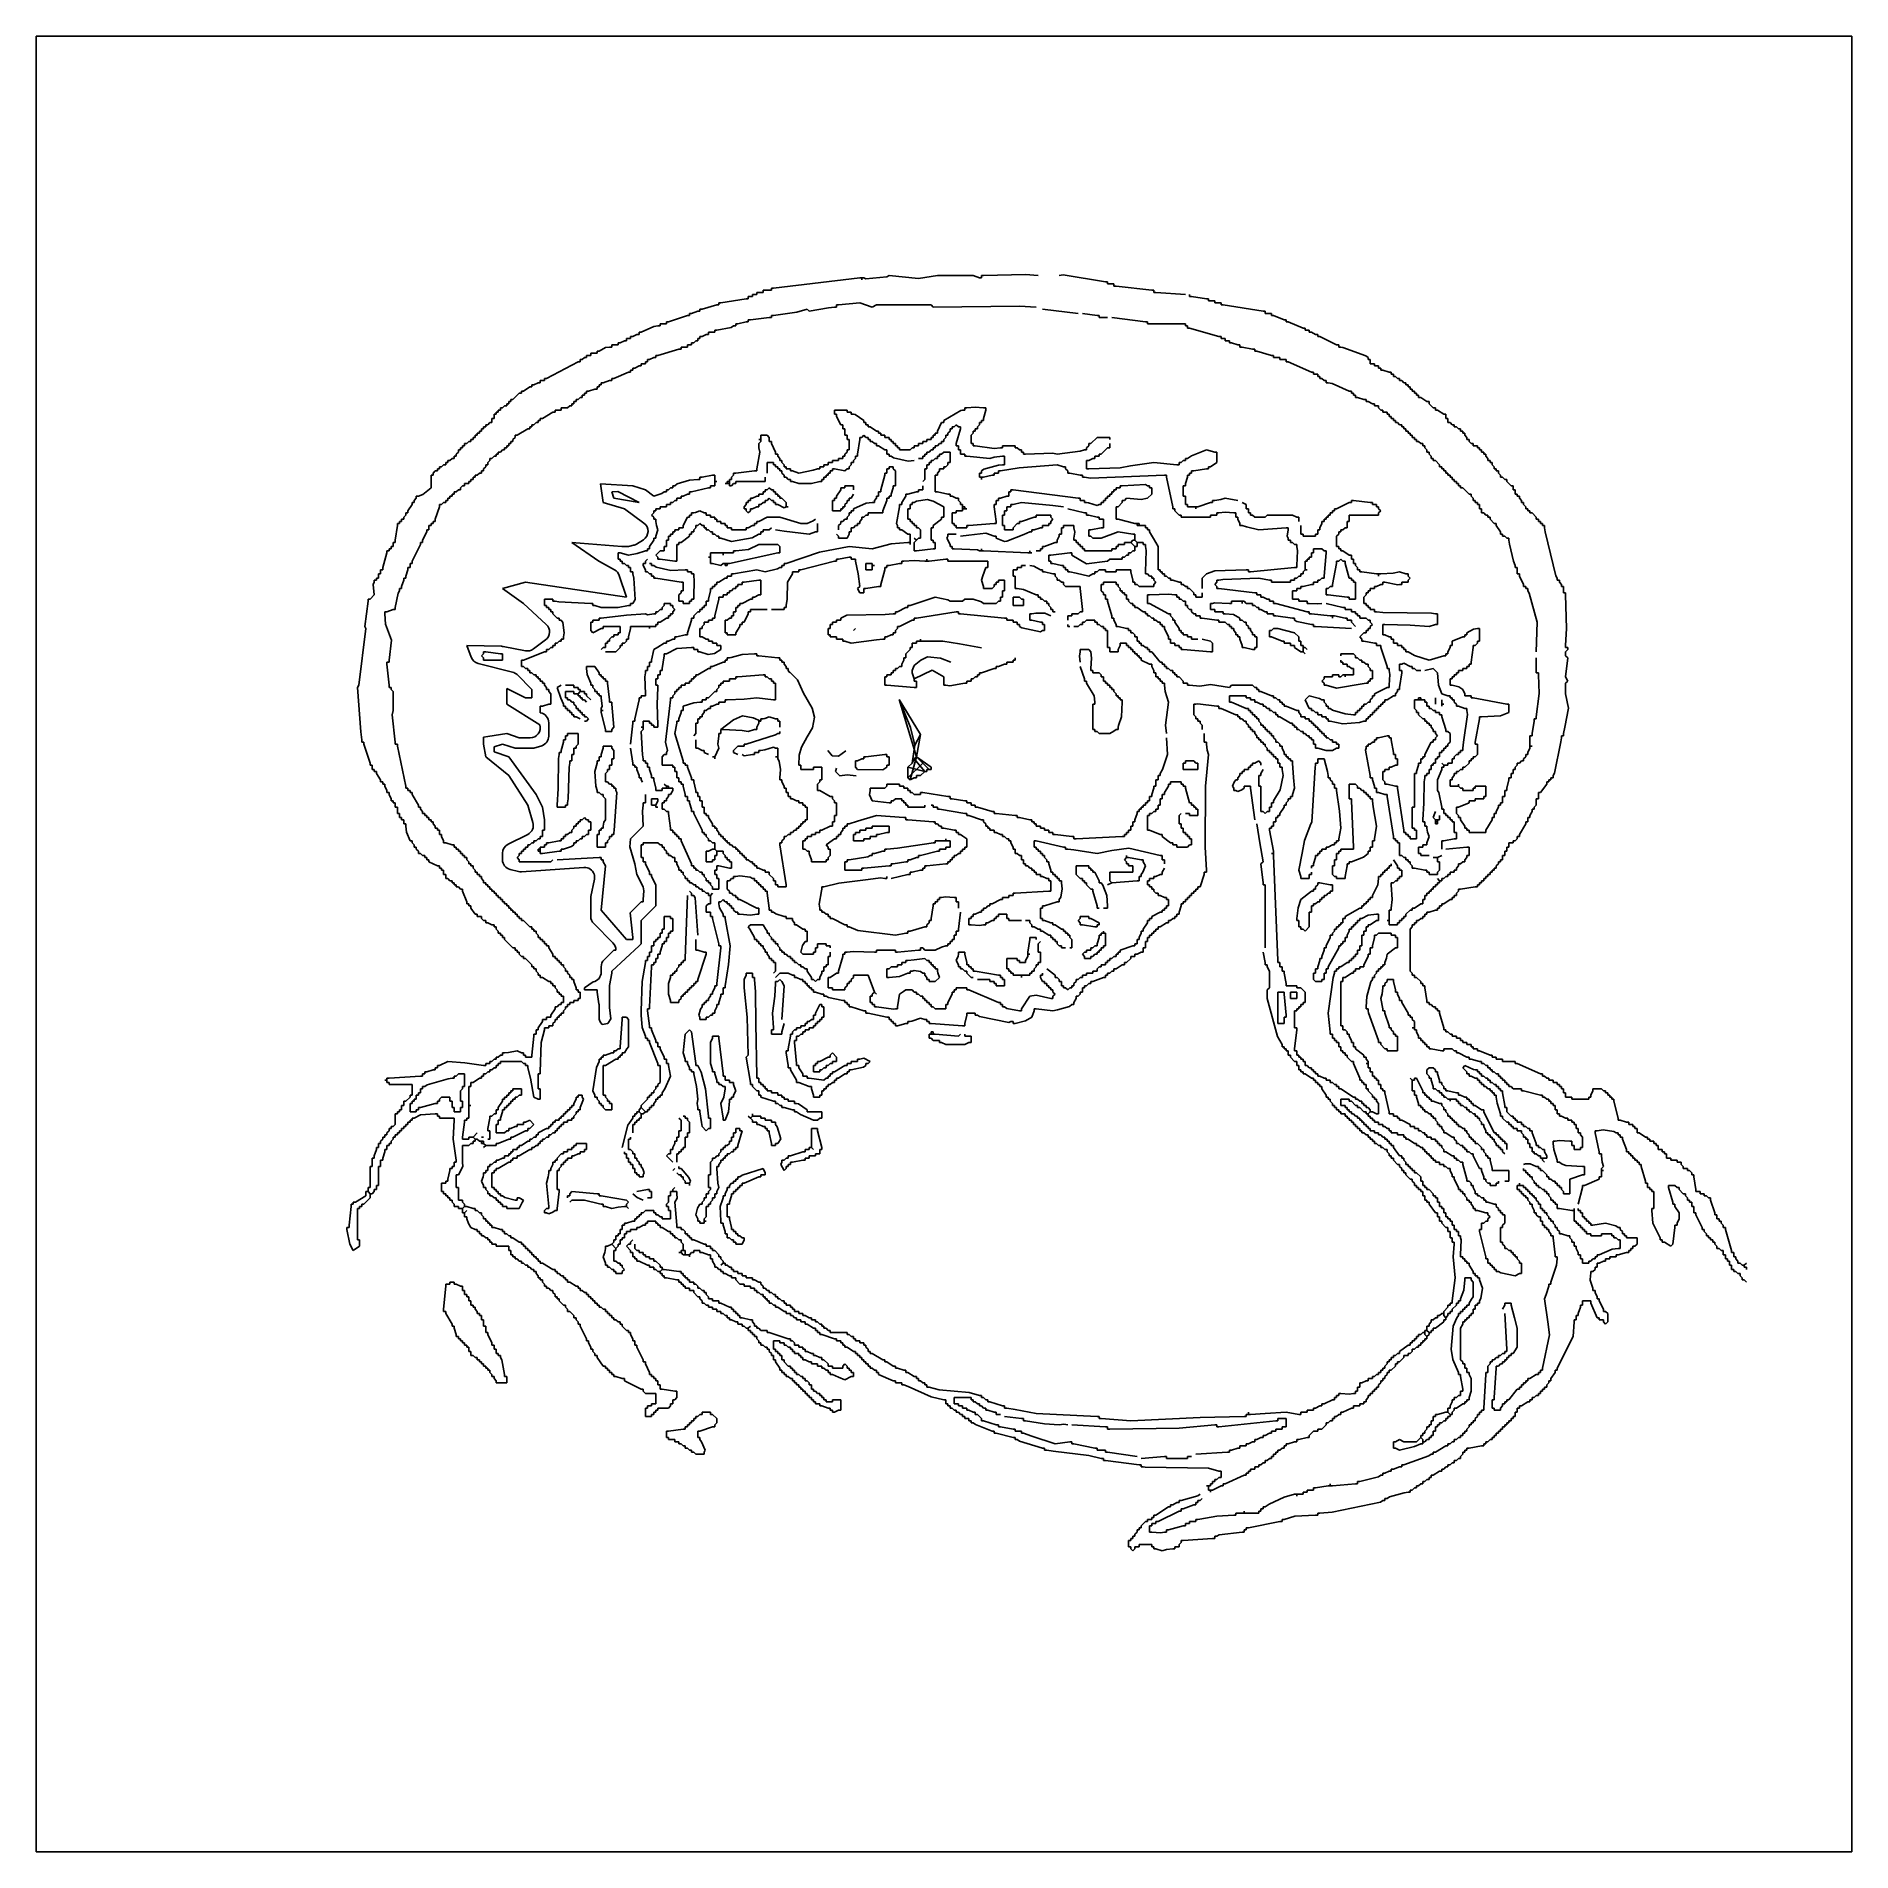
# Model space of a CAD drawing. Header units: metres. Extents: x -4.5 to 4.5, y -4.5 to 4.5.
import ezdxf

# ---------------------------------------------------------------- set-up
doc = ezdxf.new("R2010")
doc.units = ezdxf.units.M

msp = doc.modelspace()

# ---------------------------------------------------------------- linework, layer by layer
at = {"layer": '1', "color": 3}
for p, q in [((-4.5, 4.5), (4.5, 4.5)), ((-4.5, -4.5), (-4.5, 4.5)), ((4.5, 4.5), (4.5, -4.5)), ((-0.886818, 3.240929), (-0.897234, 3.240929)), ((-0.897234, 3.230512), (-0.897234, 3.240929)), ((-0.865984, 3.240929), (-0.886818, 3.240929)), ((-0.855568, 3.240929), (-0.865984, 3.240929)), ((-0.845151, 3.251346), (-0.855568, 3.251346)), ((-0.855568, 3.240929), (-0.855568, 3.251346)), ((-0.845151, 3.251346), (-0.418068, 3.303429)), ((-0.407651, 3.303429), (-0.418068, 3.303429)), ((-0.397234, 3.303429), (-0.407651, 3.303429)), ((-0.407651, 3.293012), (-0.407651, 3.303429)), ((-0.397234, 3.303429), (-0.386818, 3.298221)), ((-0.386818, 3.298221), (-0.283115, 3.30807)), ((-0.283115, 3.30807), (-0.272234, 3.313846)), ((-0.272234, 3.313846), (-0.125893, 3.298856)), ((-0.125893, 3.298856), (-0.032651, 3.313846)), ((-0.032651, 3.313846), (0.144432, 3.313846)), ((0.144432, 3.313846), (0.175682, 3.303429)), ((0.186099, 3.303429), (0.175682, 3.303429)), ((0.196516, 3.313846), (0.186099, 3.313846)), ((0.186099, 3.303429), (0.186099, 3.313846)), ((0.404613, 3.318795), (0.196516, 3.313846)), ((0.467349, 3.313846), (0.404613, 3.318795)), ((0.591307, 3.316971), (0.571516, 3.313846)), ((0.800682, 3.282596), (0.591307, 3.316971)), ((0.811099, 3.282596), (0.800682, 3.282596)), ((0.811099, 3.272179), (0.811099, 3.282596)), ((0.821516, 3.272179), (0.811099, 3.272179)), ((0.831932, 3.272179), (0.821516, 3.272179)), ((0.842349, 3.272179), (0.831932, 3.272179)), ((0.842349, 3.261762), (0.842349, 3.272179)), ((0.852766, 3.261762), (0.842349, 3.261762)), ((1.029849, 3.240929), (0.852766, 3.261762)), ((1.040266, 3.240929), (1.029849, 3.240929)), ((1.040266, 3.230512), (1.040266, 3.240929)), ((-1.199318, 3.147179), (-1.126401, 3.168012)), ((-1.115984, 3.168012), (-1.126401, 3.168012)), ((-1.105568, 3.178429), (-1.115984, 3.178429)), ((-1.115984, 3.168012), (-1.115984, 3.178429)), ((-1.105568, 3.178429), (-0.980568, 3.199262)), ((-0.970151, 3.199262), (-0.980568, 3.199262)), ((-0.959734, 3.209679), (-0.970151, 3.209679)), ((-0.970151, 3.199262), (-0.970151, 3.209679)), ((-0.949318, 3.209679), (-0.959734, 3.209679)), ((-0.938901, 3.220096), (-0.949318, 3.220096)), ((-0.949318, 3.209679), (-0.949318, 3.220096)), ((-0.928484, 3.220096), (-0.938901, 3.220096)), ((-0.918068, 3.230512), (-0.928484, 3.230512)), ((-0.928484, 3.220096), (-0.928484, 3.230512)), ((-0.907651, 3.230512), (-0.918068, 3.230512)), ((-0.897234, 3.230512), (-0.907651, 3.230512)), ((-0.668068, 3.136762), (-0.573399, 3.153919)), ((-0.573399, 3.153919), (-0.543068, 3.157596)), ((-0.532651, 3.157596), (-0.543068, 3.157596)), ((-0.522234, 3.168012), (-0.532651, 3.168012)), ((-0.532651, 3.157596), (-0.532651, 3.168012)), ((-0.418068, 3.178429), (-0.522234, 3.168012)), ((-0.355568, 3.157596), (-0.418068, 3.178429)), ((-0.334734, 3.168012), (-0.355568, 3.157596)), ((-0.063901, 3.168012), (-0.334734, 3.168012)), ((-0.053484, 3.157596), (-0.063901, 3.168012)), ((0.374107, 3.162169), (-0.053484, 3.157596)), ((0.456932, 3.157596), (0.374107, 3.162169)), ((1.050682, 3.230512), (1.040266, 3.230512)), ((1.196516, 3.220096), (1.050682, 3.230512)), ((1.217349, 3.209679), (1.217349, 3.220096)), ((1.227766, 3.209679), (1.217349, 3.209679)), ((1.300682, 3.199262), (1.227766, 3.209679)), ((1.311099, 3.199262), (1.300682, 3.199262)), ((1.311099, 3.188846), (1.311099, 3.199262)), ((1.321516, 3.188846), (1.311099, 3.188846)), ((1.331932, 3.188846), (1.321516, 3.188846)), ((1.342349, 3.188846), (1.331932, 3.188846)), ((1.342349, 3.178429), (1.342349, 3.188846)), ((1.352766, 3.178429), (1.342349, 3.178429)), ((1.363182, 3.178429), (1.352766, 3.178429)), ((1.373599, 3.178429), (1.363182, 3.178429)), ((1.373599, 3.168012), (1.373599, 3.178429)), ((1.384016, 3.168012), (1.373599, 3.168012)), ((1.581932, 3.136762), (1.384016, 3.168012)), ((-1.501401, 3.032596), (-1.437859, 3.060721)), ((-1.437859, 3.060721), (-1.418068, 3.063846)), ((-1.407651, 3.063846), (-1.418068, 3.063846)), ((-1.397234, 3.074262), (-1.407651, 3.074262)), ((-1.407651, 3.063846), (-1.407651, 3.074262)), ((-1.386818, 3.074262), (-1.397234, 3.074262)), ((-1.376401, 3.074262), (-1.386818, 3.074262)), ((-1.365984, 3.084679), (-1.376401, 3.084679)), ((-1.376401, 3.074262), (-1.376401, 3.084679)), ((-1.365984, 3.084679), (-1.272234, 3.115929)), ((-1.261818, 3.115929), (-1.272234, 3.115929)), ((-1.251401, 3.126346), (-1.261818, 3.126346)), ((-1.261818, 3.115929), (-1.261818, 3.126346)), ((-1.251401, 3.126346), (-1.220151, 3.136762)), ((-1.209734, 3.136762), (-1.220151, 3.136762)), ((-1.199318, 3.147179), (-1.209734, 3.147179)), ((-1.209734, 3.136762), (-1.209734, 3.147179)), ((-1.054526, 3.056554), (-1.043068, 3.063846)), ((-1.032651, 3.063846), (-1.043068, 3.063846)), ((-1.022234, 3.074262), (-1.032651, 3.074262)), ((-1.032651, 3.063846), (-1.032651, 3.074262)), ((-1.022234, 3.074262), (-0.980568, 3.084679)), ((-0.970151, 3.084679), (-0.980568, 3.084679)), ((-0.959734, 3.095096), (-0.970151, 3.095096)), ((-0.970151, 3.084679), (-0.970151, 3.095096)), ((-0.959734, 3.095096), (-0.865984, 3.105512)), ((-0.855568, 3.105512), (-0.865984, 3.105512)), ((-0.845151, 3.115929), (-0.855568, 3.115929)), ((-0.855568, 3.105512), (-0.855568, 3.115929)), ((-0.845151, 3.115929), (-0.729649, 3.133086)), ((-0.729649, 3.133086), (-0.678484, 3.147179)), ((-0.678484, 3.147179), (-0.668068, 3.136762)), ((0.665266, 3.126346), (0.488182, 3.147179)), ((0.759016, 3.115929), (0.686099, 3.126346)), ((0.769432, 3.115929), (0.759016, 3.115929)), ((0.769432, 3.105512), (0.769432, 3.115929)), ((0.779849, 3.105512), (0.769432, 3.105512)), ((0.811099, 3.105512), (0.779849, 3.105512)), ((0.998599, 3.084679), (0.831932, 3.105512)), ((1.009016, 3.084679), (0.998599, 3.084679)), ((1.009016, 3.074262), (1.009016, 3.084679)), ((1.019432, 3.074262), (1.009016, 3.074262)), ((1.019432, 3.074262), (1.186099, 3.074262)), ((1.196516, 3.074262), (1.186099, 3.074262)), ((1.196516, 3.063846), (1.196516, 3.074262)), ((1.206932, 3.063846), (1.196516, 3.063846)), ((1.206932, 3.053429), (1.206932, 3.063846)), ((1.592349, 3.136762), (1.581932, 3.136762)), ((1.592349, 3.126346), (1.592349, 3.136762)), ((1.602766, 3.126346), (1.592349, 3.126346)), ((1.613182, 3.126346), (1.602766, 3.126346)), ((1.623599, 3.126346), (1.613182, 3.126346)), ((1.623599, 3.115929), (1.623599, 3.126346)), ((1.634016, 3.115929), (1.623599, 3.115929)), ((1.686099, 3.095096), (1.634016, 3.115929)), ((1.696516, 3.095096), (1.686099, 3.095096)), ((1.696516, 3.084679), (1.696516, 3.095096)), ((1.706932, 3.084679), (1.696516, 3.084679)), ((1.779849, 3.053429), (1.706932, 3.084679)), ((-1.636818, 2.970096), (-1.647234, 2.970096)), ((-1.647234, 2.959679), (-1.647234, 2.970096)), ((-1.626401, 2.970096), (-1.636818, 2.970096)), ((-1.615984, 2.970096), (-1.626401, 2.970096)), ((-1.605568, 2.980512), (-1.615984, 2.980512)), ((-1.615984, 2.970096), (-1.615984, 2.980512)), ((-1.605568, 2.980512), (-1.584734, 2.990929)), ((-1.574318, 2.990929), (-1.584734, 2.990929)), ((-1.563901, 3.001346), (-1.574318, 3.001346)), ((-1.574318, 2.990929), (-1.574318, 3.001346)), ((-1.553484, 3.001346), (-1.563901, 3.001346)), ((-1.543068, 3.011762), (-1.553484, 3.011762)), ((-1.553484, 3.001346), (-1.553484, 3.011762)), ((-1.543068, 3.011762), (-1.522234, 3.022179)), ((-1.511818, 3.022179), (-1.522234, 3.022179)), ((-1.501401, 3.032596), (-1.511818, 3.032596)), ((-1.511818, 3.022179), (-1.511818, 3.032596)), ((-1.261818, 2.970096), (-1.272234, 2.970096)), ((-1.272234, 2.959679), (-1.272234, 2.970096)), ((-1.251401, 2.970096), (-1.261818, 2.970096)), ((-1.240984, 2.980512), (-1.251401, 2.980512)), ((-1.251401, 2.970096), (-1.251401, 2.980512)), ((-1.240984, 2.980512), (-1.230568, 2.990929)), ((-1.220151, 2.990929), (-1.230568, 2.990929)), ((-1.209734, 3.001346), (-1.220151, 3.001346)), ((-1.220151, 2.990929), (-1.220151, 3.001346)), ((-1.199318, 3.011762), (-1.209734, 3.011762)), ((-1.209734, 3.001346), (-1.209734, 3.011762)), ((-1.199318, 3.011762), (-1.178484, 3.022179)), ((-1.168068, 3.022179), (-1.178484, 3.022179)), ((-1.157651, 3.032596), (-1.168068, 3.032596)), ((-1.168068, 3.022179), (-1.168068, 3.032596)), ((-1.147234, 3.032596), (-1.157651, 3.032596)), ((-1.136818, 3.032596), (-1.147234, 3.032596)), ((-1.126401, 3.043012), (-1.136818, 3.043012)), ((-1.136818, 3.032596), (-1.136818, 3.043012)), ((-1.126401, 3.043012), (-1.054526, 3.056554)), ((1.217349, 3.053429), (1.206932, 3.053429)), ((1.363182, 3.011762), (1.217349, 3.053429)), ((1.373599, 3.011762), (1.363182, 3.011762)), ((1.373599, 3.001346), (1.373599, 3.011762)), ((1.384016, 3.001346), (1.373599, 3.001346)), ((1.394432, 3.001346), (1.384016, 3.001346)), ((1.394432, 2.990929), (1.394432, 3.001346)), ((1.404849, 2.990929), (1.394432, 2.990929)), ((1.415266, 2.990929), (1.404849, 2.990929)), ((1.415266, 2.980512), (1.415266, 2.990929)), ((1.425682, 2.980512), (1.415266, 2.980512)), ((1.456932, 2.970096), (1.425682, 2.980512)), ((1.467349, 2.970096), (1.456932, 2.970096)), ((1.467349, 2.959679), (1.467349, 2.970096)), ((1.790266, 3.053429), (1.779849, 3.053429)), ((1.790266, 3.043012), (1.790266, 3.053429)), ((1.800682, 3.043012), (1.790266, 3.043012)), ((1.811099, 3.043012), (1.800682, 3.043012)), ((1.811099, 3.032596), (1.811099, 3.043012)), ((1.821516, 3.032596), (1.811099, 3.032596)), ((1.842349, 3.022179), (1.821516, 3.032596)), ((1.852766, 3.022179), (1.842349, 3.022179)), ((1.852766, 3.011762), (1.852766, 3.022179)), ((1.863182, 3.011762), (1.852766, 3.011762)), ((1.946516, 2.970096), (1.863182, 3.011762)), ((1.956932, 2.970096), (1.946516, 2.970096)), ((1.956932, 2.959679), (1.956932, 2.970096)), ((-1.970151, 2.803429), (-1.813901, 2.886762)), ((-1.803484, 2.886762), (-1.813901, 2.886762)), ((-1.793068, 2.897179), (-1.803484, 2.897179)), ((-1.803484, 2.886762), (-1.803484, 2.897179)), ((-1.793068, 2.897179), (-1.782651, 2.907596)), ((-1.772234, 2.907596), (-1.782651, 2.907596)), ((-1.761818, 2.918012), (-1.772234, 2.918012)), ((-1.772234, 2.907596), (-1.772234, 2.918012)), ((-1.751401, 2.918012), (-1.761818, 2.918012)), ((-1.740984, 2.928429), (-1.751401, 2.928429)), ((-1.751401, 2.918012), (-1.751401, 2.928429)), ((-1.730568, 2.928429), (-1.740984, 2.928429)), ((-1.720151, 2.928429), (-1.730568, 2.928429)), ((-1.709734, 2.938846), (-1.720151, 2.938846)), ((-1.720151, 2.928429), (-1.720151, 2.938846)), ((-1.709734, 2.938846), (-1.677443, 2.956554)), ((-1.677443, 2.956554), (-1.657651, 2.959679)), ((-1.647234, 2.959679), (-1.657651, 2.959679)), ((-1.470151, 2.886762), (-1.480568, 2.886762)), ((-1.480568, 2.876346), (-1.480568, 2.886762)), ((-1.459734, 2.897179), (-1.470151, 2.897179)), ((-1.470151, 2.886762), (-1.470151, 2.897179)), ((-1.459734, 2.897179), (-1.438901, 2.907596)), ((-1.428484, 2.907596), (-1.438901, 2.907596)), ((-1.418068, 2.918012), (-1.428484, 2.918012)), ((-1.428484, 2.907596), (-1.428484, 2.918012)), ((-1.418068, 2.918012), (-1.313901, 2.949262)), ((-1.303484, 2.949262), (-1.313901, 2.949262)), ((-1.293068, 2.959679), (-1.303484, 2.959679)), ((-1.303484, 2.949262), (-1.303484, 2.959679)), ((-1.282651, 2.959679), (-1.293068, 2.959679)), ((-1.272234, 2.959679), (-1.282651, 2.959679)), ((1.477766, 2.959679), (1.467349, 2.959679)), ((1.529849, 2.949262), (1.477766, 2.959679)), ((1.540266, 2.949262), (1.529849, 2.949262)), ((1.540266, 2.938846), (1.540266, 2.949262)), ((1.550682, 2.938846), (1.540266, 2.938846)), ((1.623599, 2.918012), (1.550682, 2.938846)), ((1.634016, 2.918012), (1.623599, 2.918012)), ((1.634016, 2.907596), (1.634016, 2.918012)), ((1.644432, 2.907596), (1.634016, 2.907596)), ((1.654849, 2.907596), (1.644432, 2.907596)), ((1.665266, 2.907596), (1.654849, 2.907596)), ((1.665266, 2.897179), (1.665266, 2.907596)), ((1.675682, 2.897179), (1.665266, 2.897179)), ((1.686099, 2.897179), (1.675682, 2.897179)), ((1.696516, 2.897179), (1.686099, 2.897179)), ((1.696516, 2.886762), (1.696516, 2.897179)), ((1.706932, 2.886762), (1.696516, 2.886762)), ((1.821516, 2.834679), (1.706932, 2.886762)), ((1.967349, 2.959679), (1.956932, 2.959679)), ((1.976724, 2.957596), (1.967349, 2.959679)), ((2.091307, 2.915929), (1.976724, 2.957596)), ((2.102766, 2.907596), (2.091307, 2.915929)), ((2.102766, 2.897179), (2.102766, 2.907596)), ((2.113182, 2.897179), (2.102766, 2.897179)), ((2.113182, 2.886762), (2.113182, 2.897179)), ((2.113182, 2.876346), (2.113182, 2.886762)), ((-1.990984, 2.793012), (-2.001401, 2.793012)), ((-2.001401, 2.782596), (-2.001401, 2.793012)), ((-1.980568, 2.793012), (-1.990984, 2.793012)), ((-1.970151, 2.803429), (-1.980568, 2.803429)), ((-1.980568, 2.793012), (-1.980568, 2.803429)), ((-1.688901, 2.782596), (-1.657651, 2.793012)), ((-1.647234, 2.793012), (-1.657651, 2.793012)), ((-1.636818, 2.803429), (-1.647234, 2.803429)), ((-1.647234, 2.793012), (-1.647234, 2.803429)), ((-1.636818, 2.803429), (-1.563901, 2.834679)), ((-1.553484, 2.834679), (-1.563901, 2.834679)), ((-1.543068, 2.845096), (-1.553484, 2.845096)), ((-1.553484, 2.834679), (-1.553484, 2.845096)), ((-1.532651, 2.855512), (-1.543068, 2.855512)), ((-1.543068, 2.845096), (-1.543068, 2.855512)), ((-1.532651, 2.855512), (-1.511818, 2.865929)), ((-1.501401, 2.865929), (-1.511818, 2.865929)), ((-1.490984, 2.876346), (-1.501401, 2.876346)), ((-1.501401, 2.865929), (-1.501401, 2.876346)), ((-1.480568, 2.876346), (-1.490984, 2.876346)), ((1.831932, 2.834679), (1.821516, 2.834679)), ((1.831932, 2.824262), (1.831932, 2.834679)), ((1.842349, 2.824262), (1.831932, 2.824262)), ((1.852766, 2.824262), (1.842349, 2.824262)), ((1.852766, 2.813846), (1.852766, 2.824262)), ((1.863182, 2.813846), (1.852766, 2.813846)), ((1.863182, 2.803429), (1.863182, 2.813846)), ((1.873599, 2.803429), (1.863182, 2.803429)), ((1.884016, 2.793012), (1.873599, 2.803429)), ((1.894432, 2.793012), (1.884016, 2.793012)), ((1.894432, 2.782596), (1.894432, 2.793012)), ((2.123599, 2.876346), (2.113182, 2.876346)), ((2.134016, 2.876346), (2.123599, 2.876346)), ((2.134016, 2.865929), (2.134016, 2.876346)), ((2.144432, 2.865929), (2.134016, 2.865929)), ((2.154849, 2.865929), (2.144432, 2.865929)), ((2.154849, 2.855512), (2.154849, 2.865929)), ((2.165266, 2.855512), (2.154849, 2.855512)), ((2.165266, 2.845096), (2.165266, 2.855512)), ((2.175682, 2.845096), (2.165266, 2.845096)), ((2.206932, 2.834679), (2.175682, 2.845096)), ((2.217349, 2.834679), (2.206932, 2.834679)), ((2.217349, 2.824262), (2.217349, 2.834679)), ((2.227766, 2.824262), (2.217349, 2.824262)), ((2.227766, 2.813846), (2.227766, 2.824262)), ((2.238182, 2.813846), (2.227766, 2.813846)), ((2.248599, 2.803429), (2.238182, 2.813846)), ((2.259016, 2.803429), (2.248599, 2.803429)), ((2.259016, 2.793012), (2.259016, 2.803429)), ((2.269432, 2.793012), (2.259016, 2.793012)), ((2.279849, 2.782596), (2.269432, 2.793012)), ((-2.136818, 2.699262), (-2.105568, 2.730512)), ((-2.095151, 2.730512), (-2.105568, 2.730512)), ((-2.084734, 2.740929), (-2.095151, 2.740929)), ((-2.095151, 2.730512), (-2.095151, 2.740929)), ((-2.084734, 2.740929), (-2.053484, 2.761762)), ((-2.043068, 2.761762), (-2.053484, 2.761762)), ((-2.032651, 2.772179), (-2.043068, 2.772179)), ((-2.043068, 2.761762), (-2.043068, 2.772179)), ((-2.032651, 2.772179), (-2.011818, 2.782596)), ((-2.001401, 2.782596), (-2.011818, 2.782596)), ((-1.813901, 2.699262), (-1.803484, 2.709679)), ((-1.793068, 2.709679), (-1.803484, 2.709679)), ((-1.782651, 2.720096), (-1.793068, 2.720096)), ((-1.793068, 2.709679), (-1.793068, 2.720096)), ((-1.772234, 2.730512), (-1.782651, 2.730512)), ((-1.782651, 2.720096), (-1.782651, 2.730512)), ((-1.761818, 2.740929), (-1.772234, 2.740929)), ((-1.772234, 2.730512), (-1.772234, 2.740929)), ((-1.761818, 2.740929), (-1.730568, 2.751346)), ((-1.720151, 2.751346), (-1.730568, 2.751346)), ((-1.709734, 2.761762), (-1.720151, 2.761762)), ((-1.720151, 2.751346), (-1.720151, 2.761762)), ((-1.699318, 2.772179), (-1.709734, 2.772179)), ((-1.709734, 2.761762), (-1.709734, 2.772179)), ((-1.688901, 2.782596), (-1.699318, 2.782596)), ((-1.699318, 2.772179), (-1.699318, 2.782596)), ((1.904849, 2.782596), (1.894432, 2.782596)), ((1.924641, 2.779471), (1.904849, 2.782596)), ((2.009016, 2.740929), (1.924641, 2.779471)), ((2.019432, 2.740929), (2.009016, 2.740929)), ((2.019432, 2.730512), (2.019432, 2.740929)), ((2.029849, 2.730512), (2.019432, 2.730512)), ((2.029849, 2.720096), (2.029849, 2.730512)), ((2.040266, 2.720096), (2.029849, 2.720096)), ((2.040266, 2.709679), (2.040266, 2.720096)), ((2.050682, 2.709679), (2.040266, 2.709679)), ((2.081932, 2.699262), (2.050682, 2.709679)), ((2.290266, 2.782596), (2.279849, 2.782596)), ((2.290266, 2.772179), (2.290266, 2.782596)), ((2.300682, 2.772179), (2.290266, 2.772179)), ((2.300682, 2.761762), (2.300682, 2.772179)), ((2.311099, 2.761762), (2.300682, 2.761762)), ((2.311099, 2.751346), (2.311099, 2.761762)), ((2.321516, 2.751346), (2.311099, 2.751346)), ((2.321516, 2.740929), (2.321516, 2.751346)), ((2.331932, 2.740929), (2.321516, 2.740929)), ((2.331932, 2.730512), (2.331932, 2.740929)), ((2.342349, 2.730512), (2.331932, 2.730512)), ((2.342349, 2.720096), (2.342349, 2.730512)), ((2.352766, 2.720096), (2.342349, 2.720096)), ((2.352766, 2.709679), (2.352766, 2.720096)), ((2.363182, 2.709679), (2.352766, 2.709679)), ((2.394432, 2.688846), (2.363182, 2.709679)), ((-2.220151, 2.626346), (-2.230568, 2.626346)), ((-2.230568, 2.615929), (-2.230568, 2.626346)), ((-2.230568, 2.605512), (-2.230568, 2.615929)), ((-2.209734, 2.636762), (-2.220151, 2.636762)), ((-2.220151, 2.626346), (-2.220151, 2.636762)), ((-2.199318, 2.647179), (-2.209734, 2.647179)), ((-2.209734, 2.636762), (-2.209734, 2.647179)), ((-2.188901, 2.657596), (-2.199318, 2.657596)), ((-2.199318, 2.647179), (-2.199318, 2.657596)), ((-2.188901, 2.657596), (-2.178484, 2.668012)), ((-2.168068, 2.668012), (-2.178484, 2.668012)), ((-2.157651, 2.678429), (-2.168068, 2.678429)), ((-2.168068, 2.668012), (-2.168068, 2.678429)), ((-2.147234, 2.688846), (-2.157651, 2.688846)), ((-2.157651, 2.678429), (-2.157651, 2.688846)), ((-2.136818, 2.699262), (-2.147234, 2.699262)), ((-2.147234, 2.688846), (-2.147234, 2.699262)), ((-1.990984, 2.605512), (-1.938901, 2.636762)), ((-1.928484, 2.636762), (-1.938901, 2.636762)), ((-1.918068, 2.647179), (-1.928484, 2.647179)), ((-1.928484, 2.636762), (-1.928484, 2.647179)), ((-1.907651, 2.647179), (-1.918068, 2.647179)), ((-1.897234, 2.647179), (-1.907651, 2.647179)), ((-1.886818, 2.657596), (-1.897234, 2.657596)), ((-1.897234, 2.647179), (-1.897234, 2.657596)), ((-1.886818, 2.657596), (-1.865984, 2.657596)), ((-1.865984, 2.657596), (-1.855568, 2.668012)), ((-1.845151, 2.668012), (-1.855568, 2.668012)), ((-1.834734, 2.678429), (-1.845151, 2.678429)), ((-1.845151, 2.668012), (-1.845151, 2.678429)), ((-1.824318, 2.688846), (-1.834734, 2.688846)), ((-1.834734, 2.678429), (-1.834734, 2.688846)), ((-1.813901, 2.699262), (-1.824318, 2.699262)), ((-1.824318, 2.688846), (-1.824318, 2.699262)), ((-0.543068, 2.636762), (-0.543068, 2.647179)), ((-0.543068, 2.647179), (-0.532651, 2.647179)), ((-0.543068, 2.626346), (-0.543068, 2.636762)), ((-0.532651, 2.626346), (-0.543068, 2.626346)), ((-0.490984, 2.647179), (-0.532651, 2.647179)), ((-0.532651, 2.615929), (-0.532651, 2.626346)), ((-0.511818, 2.574262), (-0.532651, 2.615929)), ((-0.480568, 2.647179), (-0.490984, 2.647179)), ((-0.480568, 2.636762), (-0.480568, 2.647179)), ((-0.470151, 2.636762), (-0.480568, 2.636762)), ((-0.459734, 2.636762), (-0.470151, 2.636762)), ((-0.459734, 2.626346), (-0.459734, 2.636762)), ((-0.449318, 2.626346), (-0.459734, 2.626346)), ((-0.439943, 2.624262), (-0.449318, 2.626346)), ((-0.397234, 2.595096), (-0.439943, 2.624262)), ((-0.001401, 2.595096), (0.082974, 2.645096)), ((0.082974, 2.645096), (0.092349, 2.647179)), ((0.102766, 2.647179), (0.092349, 2.647179)), ((0.113182, 2.657596), (0.102766, 2.657596)), ((0.102766, 2.647179), (0.102766, 2.657596)), ((0.154048, 2.661602), (0.113182, 2.657596)), ((0.196516, 2.657596), (0.154048, 2.661602)), ((0.206932, 2.657596), (0.196516, 2.657596)), ((0.196516, 2.605512), (0.206932, 2.647179)), ((0.206932, 2.647179), (0.206932, 2.657596)), ((2.092349, 2.699262), (2.081932, 2.699262)), ((2.092349, 2.688846), (2.092349, 2.699262)), ((2.102766, 2.688846), (2.092349, 2.688846)), ((2.123599, 2.678429), (2.102766, 2.688846)), ((2.134016, 2.678429), (2.123599, 2.678429)), ((2.134016, 2.668012), (2.134016, 2.678429)), ((2.144432, 2.668012), (2.134016, 2.668012)), ((2.154849, 2.668012), (2.144432, 2.668012)), ((2.154849, 2.657596), (2.154849, 2.668012)), ((2.165266, 2.647179), (2.154849, 2.657596)), ((2.175682, 2.647179), (2.165266, 2.647179)), ((2.175682, 2.636762), (2.175682, 2.647179)), ((2.186099, 2.636762), (2.175682, 2.636762)), ((2.196516, 2.636762), (2.186099, 2.636762)), ((2.196516, 2.626346), (2.196516, 2.636762)), ((2.206932, 2.626346), (2.196516, 2.626346)), ((2.206932, 2.615929), (2.206932, 2.626346)), ((2.217349, 2.615929), (2.206932, 2.615929)), ((2.217349, 2.605512), (2.217349, 2.615929)), ((2.404849, 2.688846), (2.394432, 2.688846)), ((2.404849, 2.678429), (2.404849, 2.688846)), ((2.425682, 2.657596), (2.404849, 2.678429)), ((2.436099, 2.657596), (2.425682, 2.657596)), ((2.436099, 2.647179), (2.436099, 2.657596)), ((2.446516, 2.647179), (2.436099, 2.647179)), ((2.477766, 2.626346), (2.446516, 2.647179)), ((2.488182, 2.626346), (2.477766, 2.626346)), ((2.488182, 2.615929), (2.488182, 2.626346)), ((2.488182, 2.605512), (2.488182, 2.615929)), ((-2.313901, 2.522179), (-2.324318, 2.522179)), ((-2.324318, 2.511762), (-2.324318, 2.522179)), ((-2.303484, 2.532596), (-2.313901, 2.532596)), ((-2.313901, 2.522179), (-2.313901, 2.532596)), ((-2.293068, 2.543012), (-2.303484, 2.543012)), ((-2.303484, 2.532596), (-2.303484, 2.543012)), ((-2.282651, 2.553429), (-2.293068, 2.553429)), ((-2.293068, 2.543012), (-2.293068, 2.553429)), ((-2.272234, 2.563846), (-2.282651, 2.563846)), ((-2.282651, 2.553429), (-2.282651, 2.563846)), ((-2.261818, 2.574262), (-2.272234, 2.574262)), ((-2.272234, 2.563846), (-2.272234, 2.574262)), ((-2.261818, 2.574262), (-2.251401, 2.584679)), ((-2.251401, 2.584679), (-2.240984, 2.584679)), ((-2.230568, 2.605512), (-2.240984, 2.605512)), ((-2.240984, 2.595096), (-2.240984, 2.605512)), ((-2.240984, 2.584679), (-2.240984, 2.595096)), ((-2.126401, 2.511762), (-2.126401, 2.522179)), ((-2.126401, 2.522179), (-2.115984, 2.522179)), ((-2.115984, 2.522179), (-2.063901, 2.553429)), ((-2.053484, 2.553429), (-2.063901, 2.553429)), ((-2.043068, 2.563846), (-2.053484, 2.563846)), ((-2.053484, 2.553429), (-2.053484, 2.563846)), ((-2.032651, 2.574262), (-2.043068, 2.574262)), ((-2.043068, 2.563846), (-2.043068, 2.574262)), ((-2.032651, 2.574262), (-2.022234, 2.584679)), ((-2.011818, 2.584679), (-2.022234, 2.584679)), ((-2.001401, 2.595096), (-2.011818, 2.595096)), ((-2.011818, 2.584679), (-2.011818, 2.595096)), ((-1.990984, 2.605512), (-2.001401, 2.605512)), ((-2.001401, 2.595096), (-2.001401, 2.605512)), ((-0.907651, 2.511762), (-0.907651, 2.522179)), ((-0.907651, 2.522179), (-0.897234, 2.522179)), ((-0.876401, 2.522179), (-0.897234, 2.522179)), ((-0.865984, 2.511762), (-0.876401, 2.522179)), ((-0.501401, 2.574262), (-0.511818, 2.574262)), ((-0.501401, 2.563846), (-0.501401, 2.574262)), ((-0.501401, 2.553429), (-0.501401, 2.563846)), ((-0.490984, 2.553429), (-0.501401, 2.553429)), ((-0.490984, 2.543012), (-0.490984, 2.553429)), ((-0.490984, 2.532596), (-0.490984, 2.543012)), ((-0.490984, 2.522179), (-0.490984, 2.532596)), ((-0.480568, 2.522179), (-0.490984, 2.522179)), ((-0.480568, 2.511762), (-0.480568, 2.522179)), ((-0.397234, 2.522179), (-0.407651, 2.511762)), ((-0.397234, 2.584679), (-0.397234, 2.595096)), ((-0.386818, 2.584679), (-0.397234, 2.584679)), ((-0.386818, 2.511762), (-0.397234, 2.522179)), ((-0.386818, 2.574262), (-0.386818, 2.584679)), ((-0.376401, 2.574262), (-0.386818, 2.574262)), ((-0.376401, 2.563846), (-0.376401, 2.574262)), ((-0.365984, 2.563846), (-0.376401, 2.563846)), ((-0.334734, 2.543012), (-0.365984, 2.563846)), ((-0.324318, 2.543012), (-0.334734, 2.543012)), ((-0.324318, 2.532596), (-0.324318, 2.543012)), ((-0.313901, 2.532596), (-0.324318, 2.532596)), ((-0.313901, 2.522179), (-0.313901, 2.532596)), ((-0.303484, 2.522179), (-0.313901, 2.522179)), ((-0.293068, 2.522179), (-0.303484, 2.522179)), ((-0.293068, 2.511762), (-0.293068, 2.522179)), ((-0.043068, 2.522179), (-0.053484, 2.522179)), ((-0.053484, 2.511762), (-0.053484, 2.522179)), ((-0.032651, 2.532596), (-0.043068, 2.532596)), ((-0.043068, 2.522179), (-0.043068, 2.532596)), ((-0.032651, 2.543012), (-0.011818, 2.584679)), ((-0.032651, 2.532596), (-0.032651, 2.543012)), ((-0.011818, 2.584679), (-0.001401, 2.584679)), ((-0.001401, 2.584679), (-0.001401, 2.595096)), ((0.019432, 2.522179), (0.009016, 2.522179)), ((0.009016, 2.511762), (0.009016, 2.522179)), ((0.019432, 2.532596), (0.029849, 2.543012)), ((0.019432, 2.522179), (0.019432, 2.532596)), ((0.040266, 2.553429), (0.029849, 2.553429)), ((0.029849, 2.543012), (0.029849, 2.553429)), ((0.050682, 2.563846), (0.040266, 2.563846)), ((0.040266, 2.553429), (0.040266, 2.563846)), ((0.061099, 2.574262), (0.050682, 2.563846)), ((0.071516, 2.563846), (0.061099, 2.574262)), ((0.061099, 2.480512), (0.081932, 2.553429)), ((0.081932, 2.563846), (0.071516, 2.563846)), ((0.081932, 2.553429), (0.081932, 2.563846)), ((0.134016, 2.522179), (0.144432, 2.532596)), ((0.134016, 2.490929), (0.134016, 2.522179)), ((0.154849, 2.543012), (0.144432, 2.543012)), ((0.144432, 2.532596), (0.144432, 2.543012)), ((0.165266, 2.553429), (0.154849, 2.553429)), ((0.154849, 2.543012), (0.154849, 2.553429)), ((0.165266, 2.563846), (0.175682, 2.574262)), ((0.165266, 2.553429), (0.165266, 2.563846)), ((0.186099, 2.584679), (0.175682, 2.584679)), ((0.175682, 2.574262), (0.175682, 2.584679)), ((0.196516, 2.595096), (0.186099, 2.595096)), ((0.186099, 2.584679), (0.186099, 2.595096)), ((0.196516, 2.595096), (0.196516, 2.605512)), ((2.227766, 2.605512), (2.217349, 2.605512)), ((2.227766, 2.595096), (2.227766, 2.605512)), ((2.238182, 2.595096), (2.227766, 2.595096)), ((2.238182, 2.584679), (2.238182, 2.595096)), ((2.248599, 2.584679), (2.238182, 2.584679)), ((2.259016, 2.574262), (2.248599, 2.584679)), ((2.269432, 2.574262), (2.259016, 2.574262)), ((2.269432, 2.563846), (2.269432, 2.574262)), ((2.279849, 2.563846), (2.269432, 2.563846)), ((2.279849, 2.553429), (2.279849, 2.563846)), ((2.290266, 2.553429), (2.279849, 2.553429)), ((2.290266, 2.543012), (2.290266, 2.553429)), ((2.300682, 2.543012), (2.290266, 2.543012)), ((2.300682, 2.532596), (2.300682, 2.543012)), ((2.311099, 2.532596), (2.300682, 2.532596)), ((2.311099, 2.522179), (2.311099, 2.532596)), ((2.321516, 2.522179), (2.311099, 2.522179)), ((2.321516, 2.511762), (2.321516, 2.522179)), ((2.498599, 2.605512), (2.488182, 2.605512)), ((2.498599, 2.595096), (2.498599, 2.605512)), ((2.498599, 2.584679), (2.498599, 2.595096)), ((2.509016, 2.584679), (2.498599, 2.584679)), ((2.519432, 2.574262), (2.509016, 2.584679)), ((2.529849, 2.574262), (2.519432, 2.574262)), ((2.529849, 2.563846), (2.529849, 2.574262)), ((2.540266, 2.563846), (2.529849, 2.563846)), ((2.550682, 2.553429), (2.540266, 2.563846)), ((2.561099, 2.553429), (2.550682, 2.553429)), ((2.561099, 2.543012), (2.561099, 2.553429)), ((2.571516, 2.543012), (2.561099, 2.543012)), ((2.571516, 2.532596), (2.571516, 2.543012)), ((2.581932, 2.532596), (2.571516, 2.532596)), ((2.581932, 2.522179), (2.581932, 2.532596)), ((2.592349, 2.511762), (2.581932, 2.522179)), ((-2.418068, 2.428429), (-2.407651, 2.438846)), ((-2.397234, 2.449262), (-2.407651, 2.449262)), ((-2.407651, 2.438846), (-2.407651, 2.449262)), ((-2.386818, 2.459679), (-2.397234, 2.459679)), ((-2.397234, 2.449262), (-2.397234, 2.459679)), ((-2.376401, 2.470096), (-2.386818, 2.470096)), ((-2.386818, 2.459679), (-2.386818, 2.470096)), ((-2.365984, 2.480512), (-2.376401, 2.480512)), ((-2.376401, 2.470096), (-2.376401, 2.480512)), ((-2.365984, 2.480512), (-2.355568, 2.490929)), ((-2.345151, 2.490929), (-2.355568, 2.490929)), ((-2.334734, 2.501346), (-2.345151, 2.501346)), ((-2.345151, 2.490929), (-2.345151, 2.501346)), ((-2.324318, 2.511762), (-2.334734, 2.511762)), ((-2.334734, 2.501346), (-2.334734, 2.511762)), ((-2.199318, 2.438846), (-2.209734, 2.438846)), ((-2.209734, 2.428429), (-2.209734, 2.438846)), ((-2.199318, 2.438846), (-2.188901, 2.449262)), ((-2.178484, 2.449262), (-2.188901, 2.449262)), ((-2.168068, 2.459679), (-2.178484, 2.459679)), ((-2.178484, 2.449262), (-2.178484, 2.459679)), ((-2.157651, 2.470096), (-2.168068, 2.470096)), ((-2.168068, 2.459679), (-2.168068, 2.470096)), ((-2.147234, 2.480512), (-2.157651, 2.480512)), ((-2.157651, 2.470096), (-2.157651, 2.480512)), ((-2.136818, 2.490929), (-2.147234, 2.490929)), ((-2.147234, 2.480512), (-2.147234, 2.490929)), ((-2.136818, 2.501346), (-2.126401, 2.511762)), ((-2.136818, 2.490929), (-2.136818, 2.501346)), ((-0.928484, 2.355512), (-0.913845, 2.438142)), ((-0.907651, 2.501346), (-0.918068, 2.501346)), ((-0.918068, 2.480512), (-0.907651, 2.490929)), ((-0.918068, 2.459679), (-0.918068, 2.480512)), ((-0.913845, 2.438142), (-0.918068, 2.459679)), ((-0.907651, 2.501346), (-0.907651, 2.511762)), ((-0.907651, 2.490929), (-0.907651, 2.501346)), ((-0.865984, 2.501346), (-0.865984, 2.511762)), ((-0.865984, 2.490929), (-0.865984, 2.501346)), ((-0.855568, 2.490929), (-0.865984, 2.490929)), ((-0.855568, 2.480512), (-0.855568, 2.490929)), ((-0.834734, 2.438846), (-0.855568, 2.480512)), ((-0.834734, 2.428429), (-0.834734, 2.438846)), ((-0.490984, 2.428429), (-0.480568, 2.438846)), ((-0.480568, 2.501346), (-0.480568, 2.511762)), ((-0.470151, 2.501346), (-0.480568, 2.501346)), ((-0.470151, 2.449262), (-0.480568, 2.449262)), ((-0.480568, 2.438846), (-0.480568, 2.449262)), ((-0.470151, 2.490929), (-0.470151, 2.501346)), ((-0.470151, 2.459679), (-0.470151, 2.490929)), ((-0.470151, 2.449262), (-0.470151, 2.459679)), ((-0.428484, 2.428429), (-0.418068, 2.501346)), ((-0.418068, 2.501346), (-0.418068, 2.511762)), ((-0.418068, 2.511762), (-0.407651, 2.511762)), ((-0.376401, 2.511762), (-0.386818, 2.511762)), ((-0.376401, 2.501346), (-0.376401, 2.511762)), ((-0.365984, 2.501346), (-0.376401, 2.501346)), ((-0.365984, 2.490929), (-0.365984, 2.501346)), ((-0.355568, 2.490929), (-0.365984, 2.490929)), ((-0.345151, 2.480512), (-0.355568, 2.490929)), ((-0.334734, 2.480512), (-0.345151, 2.480512)), ((-0.334734, 2.470096), (-0.334734, 2.480512)), ((-0.324318, 2.470096), (-0.334734, 2.470096)), ((-0.293068, 2.449262), (-0.324318, 2.470096)), ((-0.282651, 2.511762), (-0.293068, 2.511762)), ((-0.282651, 2.449262), (-0.293068, 2.449262)), ((-0.272234, 2.511762), (-0.282651, 2.511762)), ((-0.282651, 2.438846), (-0.282651, 2.449262)), ((-0.282651, 2.428429), (-0.282651, 2.438846)), ((-0.272234, 2.501346), (-0.272234, 2.511762)), ((-0.261818, 2.501346), (-0.272234, 2.501346)), ((-0.261818, 2.490929), (-0.261818, 2.501346)), ((-0.251401, 2.490929), (-0.261818, 2.490929)), ((-0.251401, 2.480512), (-0.251401, 2.490929)), ((-0.240984, 2.480512), (-0.251401, 2.480512)), ((-0.240984, 2.470096), (-0.240984, 2.480512)), ((-0.230568, 2.470096), (-0.240984, 2.470096)), ((-0.230568, 2.459679), (-0.230568, 2.470096)), ((-0.220151, 2.459679), (-0.230568, 2.459679)), ((-0.220151, 2.449262), (-0.220151, 2.459679)), ((-0.209734, 2.449262), (-0.220151, 2.449262)), ((-0.209734, 2.449262), (-0.168068, 2.449262)), ((-0.168068, 2.449262), (-0.157651, 2.459679)), ((-0.147234, 2.459679), (-0.157651, 2.459679)), ((-0.136818, 2.470096), (-0.147234, 2.470096)), ((-0.147234, 2.459679), (-0.147234, 2.470096)), ((-0.126401, 2.470096), (-0.136818, 2.470096)), ((-0.115984, 2.480512), (-0.126401, 2.480512)), ((-0.126401, 2.470096), (-0.126401, 2.480512)), ((-0.105568, 2.480512), (-0.115984, 2.480512)), ((-0.095151, 2.490929), (-0.105568, 2.490929)), ((-0.105568, 2.480512), (-0.105568, 2.490929)), ((-0.084734, 2.490929), (-0.095151, 2.490929)), ((-0.074318, 2.501346), (-0.084734, 2.501346)), ((-0.084734, 2.490929), (-0.084734, 2.501346)), ((-0.074318, 2.438846), (-0.084734, 2.438846)), ((-0.084734, 2.428429), (-0.084734, 2.438846)), ((-0.063901, 2.501346), (-0.074318, 2.501346)), ((-0.074318, 2.438846), (-0.063901, 2.449262)), ((-0.053484, 2.511762), (-0.063901, 2.511762)), ((-0.063901, 2.501346), (-0.063901, 2.511762)), ((-0.053484, 2.449262), (-0.063901, 2.449262)), ((-0.043068, 2.459679), (-0.053484, 2.459679)), ((-0.053484, 2.449262), (-0.053484, 2.459679)), ((-0.032651, 2.470096), (-0.043068, 2.470096)), ((-0.043068, 2.459679), (-0.043068, 2.470096)), ((-0.032651, 2.470096), (-0.022234, 2.480512)), ((-0.011818, 2.480512), (-0.022234, 2.480512)), ((-0.001401, 2.490929), (-0.011818, 2.490929)), ((-0.011818, 2.480512), (-0.011818, 2.490929)), ((-0.011818, 2.428429), (-0.001401, 2.438846)), ((-0.001401, 2.501346), (0.009016, 2.511762)), ((-0.001401, 2.490929), (-0.001401, 2.501346)), ((-0.001401, 2.438846), (0.019432, 2.438846)), ((0.029849, 2.438846), (0.019432, 2.438846)), ((0.029849, 2.428429), (0.029849, 2.438846)), ((0.061099, 2.470096), (0.061099, 2.480512)), ((0.071516, 2.470096), (0.061099, 2.470096)), ((0.071516, 2.459679), (0.071516, 2.470096)), ((0.071516, 2.449262), (0.071516, 2.459679)), ((0.081932, 2.449262), (0.071516, 2.449262)), ((0.081932, 2.438846), (0.081932, 2.449262)), ((0.081932, 2.428429), (0.081932, 2.438846)), ((0.134016, 2.480512), (0.134016, 2.490929)), ((0.144432, 2.480512), (0.134016, 2.480512)), ((0.144432, 2.470096), (0.144432, 2.480512)), ((0.154849, 2.470096), (0.144432, 2.470096)), ((0.154849, 2.470096), (0.249518, 2.456003)), ((0.249518, 2.456003), (0.279849, 2.459679)), ((0.290266, 2.459679), (0.279849, 2.459679)), ((0.300682, 2.470096), (0.290266, 2.470096)), ((0.290266, 2.459679), (0.290266, 2.470096)), ((0.342349, 2.470096), (0.300682, 2.470096)), ((0.352766, 2.470096), (0.342349, 2.470096)), ((0.352766, 2.459679), (0.352766, 2.470096)), ((0.363182, 2.459679), (0.352766, 2.459679)), ((0.373599, 2.449262), (0.363182, 2.459679)), ((0.384016, 2.449262), (0.373599, 2.449262)), ((0.384016, 2.438846), (0.384016, 2.449262)), ((0.394432, 2.438846), (0.384016, 2.438846)), ((0.394432, 2.428429), (0.394432, 2.438846)), ((0.404849, 2.428429), (0.539922, 2.433241)), ((0.539922, 2.433241), (0.561099, 2.428429)), ((0.561099, 2.428429), (0.674881, 2.442852)), ((0.674881, 2.442852), (0.696516, 2.449262)), ((0.696516, 2.449262), (0.706932, 2.449262)), ((0.706932, 2.459679), (0.717349, 2.470096)), ((0.706932, 2.449262), (0.706932, 2.459679)), ((0.717349, 2.470096), (0.717349, 2.480512)), ((0.717349, 2.480512), (0.727766, 2.480512)), ((0.727766, 2.480512), (0.759016, 2.511762)), ((0.759016, 2.511762), (0.811099, 2.511762)), ((0.779849, 2.428429), (0.811099, 2.459679)), ((0.821516, 2.511762), (0.811099, 2.511762)), ((0.811099, 2.459679), (0.821516, 2.459679)), ((0.821516, 2.501346), (0.821516, 2.511762)), ((0.821516, 2.470096), (0.821516, 2.480512)), ((0.821516, 2.459679), (0.821516, 2.470096)), ((1.226724, 2.420096), (1.300682, 2.449262)), ((1.300682, 2.449262), (1.342349, 2.438846)), ((1.352766, 2.438846), (1.342349, 2.438846)), ((1.352766, 2.428429), (1.352766, 2.438846)), ((2.331932, 2.511762), (2.321516, 2.511762)), ((2.331932, 2.501346), (2.331932, 2.511762)), ((2.342349, 2.501346), (2.331932, 2.501346)), ((2.342349, 2.490929), (2.342349, 2.501346)), ((2.352766, 2.490929), (2.342349, 2.490929)), ((2.363182, 2.480512), (2.352766, 2.490929)), ((2.373599, 2.480512), (2.363182, 2.480512)), ((2.373599, 2.470096), (2.373599, 2.480512)), ((2.384016, 2.470096), (2.373599, 2.470096)), ((2.384016, 2.459679), (2.384016, 2.470096)), ((2.394432, 2.449262), (2.384016, 2.459679)), ((2.394432, 2.438846), (2.394432, 2.449262)), ((2.404849, 2.438846), (2.394432, 2.438846)), ((2.404849, 2.428429), (2.404849, 2.438846)), ((2.592349, 2.501346), (2.592349, 2.511762)), ((2.602766, 2.501346), (2.592349, 2.501346)), ((2.602766, 2.490929), (2.602766, 2.501346)), ((2.613182, 2.480512), (2.602766, 2.490929)), ((2.623599, 2.480512), (2.613182, 2.480512)), ((2.623599, 2.470096), (2.623599, 2.480512)), ((2.634016, 2.470096), (2.623599, 2.470096)), ((2.644432, 2.470096), (2.634016, 2.470096)), ((2.644432, 2.459679), (2.644432, 2.470096)), ((2.654849, 2.459679), (2.644432, 2.459679)), ((2.654849, 2.449262), (2.654849, 2.459679)), ((2.665266, 2.449262), (2.654849, 2.449262)), ((2.665266, 2.438846), (2.665266, 2.449262)), ((2.675682, 2.438846), (2.665266, 2.438846)), ((2.675682, 2.428429), (2.675682, 2.438846)), ((-2.532651, 2.334679), (-2.522234, 2.345096)), ((-2.511818, 2.345096), (-2.522234, 2.345096)), ((-2.501401, 2.355512), (-2.511818, 2.355512)), ((-2.511818, 2.345096), (-2.511818, 2.355512)), ((-2.490984, 2.365929), (-2.501401, 2.365929)), ((-2.501401, 2.355512), (-2.501401, 2.365929)), ((-2.490984, 2.365929), (-2.480568, 2.376346)), ((-2.470151, 2.376346), (-2.480568, 2.376346)), ((-2.459734, 2.386762), (-2.470151, 2.386762)), ((-2.470151, 2.376346), (-2.470151, 2.386762)), ((-2.449318, 2.397179), (-2.459734, 2.397179)), ((-2.459734, 2.386762), (-2.459734, 2.397179)), ((-2.449318, 2.397179), (-2.438901, 2.407596)), ((-2.428484, 2.407596), (-2.438901, 2.407596)), ((-2.418068, 2.418012), (-2.428484, 2.418012)), ((-2.428484, 2.407596), (-2.428484, 2.418012)), ((-2.418068, 2.418012), (-2.418068, 2.428429)), ((-2.282651, 2.345096), (-2.293068, 2.345096)), ((-2.293068, 2.334679), (-2.293068, 2.345096)), ((-2.282651, 2.355512), (-2.272234, 2.365929)), ((-2.282651, 2.345096), (-2.282651, 2.355512)), ((-2.261818, 2.376346), (-2.272234, 2.376346)), ((-2.272234, 2.365929), (-2.272234, 2.376346)), ((-2.261818, 2.386762), (-2.251401, 2.397179)), ((-2.261818, 2.376346), (-2.261818, 2.386762)), ((-2.251401, 2.397179), (-2.251401, 2.407596)), ((-2.251401, 2.407596), (-2.240984, 2.407596)), ((-2.240984, 2.407596), (-2.230568, 2.418012)), ((-2.220151, 2.418012), (-2.230568, 2.418012)), ((-2.209734, 2.428429), (-2.220151, 2.428429)), ((-2.220151, 2.418012), (-2.220151, 2.428429)), ((-1.032651, 2.334679), (-0.938901, 2.345096)), ((-0.938901, 2.345096), (-0.928484, 2.345096)), ((-0.928484, 2.345096), (-0.928484, 2.355512)), ((-0.876401, 2.376346), (-0.876401, 2.386762)), ((-0.876401, 2.386762), (-0.865984, 2.386762)), ((-0.876401, 2.334679), (-0.876401, 2.376346)), ((-0.855568, 2.386762), (-0.865984, 2.386762)), ((-0.845151, 2.386762), (-0.855568, 2.386762)), ((-0.845151, 2.376346), (-0.845151, 2.386762)), ((-0.834734, 2.376346), (-0.845151, 2.376346)), ((-0.824318, 2.428429), (-0.834734, 2.428429)), ((-0.834734, 2.365929), (-0.834734, 2.376346)), ((-0.824318, 2.365929), (-0.834734, 2.365929)), ((-0.824318, 2.418012), (-0.824318, 2.428429)), ((-0.813901, 2.407596), (-0.824318, 2.418012)), ((-0.824318, 2.355512), (-0.824318, 2.365929)), ((-0.813901, 2.355512), (-0.824318, 2.355512)), ((-0.813901, 2.397179), (-0.813901, 2.407596)), ((-0.803484, 2.397179), (-0.813901, 2.397179)), ((-0.813901, 2.345096), (-0.813901, 2.355512)), ((-0.803484, 2.345096), (-0.813901, 2.345096)), ((-0.803484, 2.386762), (-0.803484, 2.397179)), ((-0.793068, 2.376346), (-0.803484, 2.386762)), ((-0.803484, 2.334679), (-0.803484, 2.345096)), ((-0.793068, 2.365929), (-0.793068, 2.376346)), ((-0.782651, 2.365929), (-0.793068, 2.365929)), ((-0.782651, 2.355512), (-0.782651, 2.365929)), ((-0.772234, 2.355512), (-0.782651, 2.355512)), ((-0.761818, 2.355512), (-0.772234, 2.355512)), ((-0.761818, 2.345096), (-0.761818, 2.355512)), ((-0.751401, 2.345096), (-0.761818, 2.345096)), ((-0.751401, 2.345096), (-0.720151, 2.334679)), ((-0.720151, 2.334679), (-0.648153, 2.348772)), ((-0.648153, 2.348772), (-0.626401, 2.355512)), ((-0.615984, 2.355512), (-0.626401, 2.355512)), ((-0.605568, 2.365929), (-0.615984, 2.365929)), ((-0.615984, 2.355512), (-0.615984, 2.365929)), ((-0.595151, 2.365929), (-0.605568, 2.365929)), ((-0.584734, 2.376346), (-0.595151, 2.376346)), ((-0.595151, 2.365929), (-0.595151, 2.376346)), ((-0.574318, 2.376346), (-0.584734, 2.376346)), ((-0.563901, 2.386762), (-0.574318, 2.386762)), ((-0.574318, 2.376346), (-0.574318, 2.386762)), ((-0.553484, 2.386762), (-0.563901, 2.386762)), ((-0.553484, 2.345096), (-0.563901, 2.345096)), ((-0.563901, 2.334679), (-0.563901, 2.345096)), ((-0.543068, 2.397179), (-0.553484, 2.397179)), ((-0.553484, 2.386762), (-0.553484, 2.397179)), ((-0.543068, 2.355512), (-0.553484, 2.355512)), ((-0.553484, 2.345096), (-0.553484, 2.355512)), ((-0.532651, 2.397179), (-0.543068, 2.397179)), ((-0.543068, 2.355512), (-0.490984, 2.345096)), ((-0.522234, 2.397179), (-0.532651, 2.397179)), ((-0.511818, 2.407596), (-0.522234, 2.407596)), ((-0.522234, 2.397179), (-0.522234, 2.407596)), ((-0.501401, 2.407596), (-0.511818, 2.407596)), ((-0.490984, 2.418012), (-0.501401, 2.418012)), ((-0.501401, 2.407596), (-0.501401, 2.418012)), ((-0.490984, 2.418012), (-0.490984, 2.428429)), ((-0.490984, 2.345096), (-0.480568, 2.355512)), ((-0.480568, 2.355512), (-0.470151, 2.355512)), ((-0.470151, 2.365929), (-0.459734, 2.376346)), ((-0.470151, 2.355512), (-0.470151, 2.365929)), ((-0.449318, 2.386762), (-0.459734, 2.386762)), ((-0.459734, 2.376346), (-0.459734, 2.386762)), ((-0.449318, 2.397179), (-0.438901, 2.407596)), ((-0.449318, 2.386762), (-0.449318, 2.397179)), ((-0.428484, 2.418012), (-0.438901, 2.418012)), ((-0.438901, 2.407596), (-0.438901, 2.418012)), ((-0.428484, 2.418012), (-0.428484, 2.428429)), ((-0.272234, 2.428429), (-0.282651, 2.428429)), ((-0.272234, 2.355512), (-0.282651, 2.355512)), ((-0.282651, 2.345096), (-0.282651, 2.355512)), ((-0.282651, 2.334679), (-0.282651, 2.345096)), ((-0.272234, 2.418012), (-0.272234, 2.428429)), ((-0.261818, 2.418012), (-0.272234, 2.418012)), ((-0.261818, 2.365929), (-0.272234, 2.365929)), ((-0.272234, 2.355512), (-0.272234, 2.365929)), ((-0.261818, 2.418012), (-0.250359, 2.410721)), ((-0.251401, 2.365929), (-0.261818, 2.365929)), ((-0.251401, 2.355512), (-0.251401, 2.365929)), ((-0.240984, 2.345096), (-0.251401, 2.355512)), ((-0.250359, 2.410721), (-0.177565, 2.393503)), ((-0.240984, 2.282596), (-0.240984, 2.345096)), ((-0.177565, 2.393503), (-0.147234, 2.397179)), ((-0.115984, 2.407596), (-0.126401, 2.407596)), ((-0.105568, 2.407596), (-0.115984, 2.407596)), ((-0.095151, 2.418012), (-0.105568, 2.418012)), ((-0.105568, 2.407596), (-0.105568, 2.418012)), ((-0.084734, 2.428429), (-0.095151, 2.428429)), ((-0.095151, 2.418012), (-0.095151, 2.428429)), ((-0.084734, 2.355512), (-0.095151, 2.355512)), ((-0.095151, 2.345096), (-0.095151, 2.355512)), ((-0.095151, 2.303429), (-0.095151, 2.345096)), ((-0.074318, 2.376346), (-0.084734, 2.376346)), ((-0.084734, 2.365929), (-0.084734, 2.376346)), ((-0.084734, 2.355512), (-0.084734, 2.365929)), ((-0.063901, 2.386762), (-0.074318, 2.386762)), ((-0.074318, 2.376346), (-0.074318, 2.386762)), ((-0.053484, 2.397179), (-0.063901, 2.397179)), ((-0.063901, 2.386762), (-0.063901, 2.397179)), ((-0.053484, 2.397179), (-0.043068, 2.407596)), ((-0.032651, 2.407596), (-0.043068, 2.407596)), ((-0.022234, 2.418012), (-0.032651, 2.418012)), ((-0.032651, 2.407596), (-0.032651, 2.418012)), ((-0.032651, 2.334679), (-0.022234, 2.345096)), ((-0.011818, 2.428429), (-0.022234, 2.428429)), ((-0.022234, 2.418012), (-0.022234, 2.428429)), ((-0.022234, 2.345096), (-0.022234, 2.355512)), ((-0.022234, 2.355512), (-0.011818, 2.355512)), ((-0.001401, 2.355512), (-0.011818, 2.355512)), ((0.009016, 2.365929), (-0.001401, 2.365929)), ((-0.001401, 2.355512), (-0.001401, 2.365929)), ((0.009016, 2.365929), (0.019432, 2.376346)), ((0.029849, 2.386762), (0.019432, 2.386762)), ((0.019432, 2.376346), (0.019432, 2.386762)), ((0.029849, 2.397179), (0.029849, 2.428429)), ((0.029849, 2.386762), (0.029849, 2.397179)), ((0.092349, 2.428429), (0.081932, 2.428429)), ((0.102766, 2.428429), (0.092349, 2.428429)), ((0.102766, 2.418012), (0.102766, 2.428429)), ((0.113182, 2.418012), (0.102766, 2.418012)), ((0.113182, 2.418012), (0.227766, 2.407596)), ((0.186099, 2.345096), (0.197557, 2.353429)), ((0.186099, 2.334679), (0.186099, 2.345096)), ((0.197557, 2.353429), (0.270474, 2.373221)), ((0.227766, 2.407596), (0.2494, 2.414006)), ((0.2494, 2.414006), (0.290266, 2.418012)), ((0.279849, 2.345096), (0.269432, 2.345096)), ((0.269432, 2.334679), (0.269432, 2.345096)), ((0.270474, 2.373221), (0.290266, 2.376346)), ((0.279849, 2.345096), (0.372974, 2.359887)), ((0.300682, 2.418012), (0.290266, 2.418012)), ((0.290266, 2.376346), (0.300682, 2.376346)), ((0.300682, 2.407596), (0.300682, 2.418012)), ((0.300682, 2.386762), (0.300682, 2.407596)), ((0.300682, 2.376346), (0.300682, 2.386762)), ((0.372974, 2.359887), (0.561099, 2.376346)), ((0.404849, 2.428429), (0.394432, 2.428429)), ((0.561099, 2.376346), (0.592349, 2.365929)), ((0.602766, 2.365929), (0.592349, 2.365929)), ((0.602766, 2.355512), (0.602766, 2.365929)), ((0.613182, 2.345096), (0.602766, 2.355512)), ((0.613182, 2.334679), (0.613182, 2.345096)), ((0.706932, 2.386762), (0.706932, 2.397179)), ((0.706932, 2.397179), (0.717349, 2.397179)), ((0.706932, 2.365929), (0.706932, 2.386762)), ((0.706932, 2.355512), (0.706932, 2.365929)), ((0.717349, 2.355512), (0.706932, 2.355512)), ((0.717349, 2.397179), (0.738182, 2.407596)), ((0.717349, 2.355512), (0.873295, 2.360376)), ((0.748599, 2.407596), (0.738182, 2.407596)), ((0.759016, 2.418012), (0.748599, 2.418012)), ((0.748599, 2.407596), (0.748599, 2.418012)), ((0.769432, 2.418012), (0.759016, 2.418012)), ((0.779849, 2.428429), (0.769432, 2.428429)), ((0.769432, 2.418012), (0.769432, 2.428429)), ((0.873295, 2.360376), (0.924881, 2.369935)), ((0.924881, 2.369935), (0.936724, 2.371971)), ((0.936724, 2.371971), (1.040266, 2.386762)), ((1.040266, 2.386762), (1.154849, 2.376346)), ((1.165266, 2.376346), (1.154849, 2.376346)), ((1.175682, 2.386762), (1.165266, 2.386762)), ((1.165266, 2.376346), (1.165266, 2.386762)), ((1.175682, 2.386762), (1.186099, 2.397179)), ((1.196516, 2.397179), (1.186099, 2.397179)), ((1.206932, 2.407596), (1.196516, 2.407596)), ((1.196516, 2.397179), (1.196516, 2.407596)), ((1.206932, 2.407596), (1.226724, 2.420096)), ((1.238182, 2.345096), (1.227766, 2.345096)), ((1.227766, 2.334679), (1.227766, 2.345096)), ((1.238182, 2.345096), (1.300682, 2.355512)), ((1.311099, 2.355512), (1.300682, 2.355512)), ((1.321516, 2.365929), (1.311099, 2.365929)), ((1.311099, 2.355512), (1.311099, 2.365929)), ((1.321516, 2.365929), (1.352766, 2.386762)), ((1.352766, 2.386762), (1.352766, 2.428429)), ((2.415266, 2.418012), (2.404849, 2.428429)), ((2.415266, 2.407596), (2.415266, 2.418012)), ((2.425682, 2.407596), (2.415266, 2.407596)), ((2.425682, 2.397179), (2.425682, 2.407596)), ((2.436099, 2.397179), (2.425682, 2.397179)), ((2.456932, 2.376346), (2.436099, 2.397179)), ((2.456932, 2.365929), (2.456932, 2.376346)), ((2.467349, 2.365929), (2.456932, 2.365929)), ((2.467349, 2.355512), (2.467349, 2.365929)), ((2.477766, 2.355512), (2.467349, 2.355512)), ((2.477766, 2.345096), (2.477766, 2.355512)), ((2.488182, 2.345096), (2.477766, 2.345096)), ((2.488182, 2.334679), (2.488182, 2.345096)), ((2.686099, 2.428429), (2.675682, 2.428429)), ((2.686099, 2.418012), (2.686099, 2.428429)), ((2.696516, 2.407596), (2.686099, 2.418012)), ((2.696516, 2.397179), (2.696516, 2.407596)), ((2.706932, 2.397179), (2.696516, 2.397179)), ((2.706932, 2.386762), (2.706932, 2.397179)), ((2.717349, 2.386762), (2.706932, 2.386762)), ((2.717349, 2.376346), (2.717349, 2.386762)), ((2.727766, 2.365929), (2.717349, 2.376346)), ((2.727766, 2.355512), (2.727766, 2.365929)), ((2.738182, 2.355512), (2.727766, 2.355512)), ((2.738182, 2.345096), (2.738182, 2.355512)), ((2.748599, 2.345096), (2.738182, 2.345096)), ((2.748599, 2.334679), (2.748599, 2.345096)), ((-2.583693, 2.228429), (-2.543068, 2.261762)), ((-2.532651, 2.324262), (-2.543068, 2.324262)), ((-2.543068, 2.313846), (-2.543068, 2.324262)), ((-2.543068, 2.303429), (-2.543068, 2.313846)), ((-2.543068, 2.261762), (-2.543068, 2.303429)), ((-2.532651, 2.324262), (-2.532651, 2.334679)), ((-2.418068, 2.240929), (-2.407651, 2.251346)), ((-2.407651, 2.251346), (-2.397234, 2.251346)), ((-2.397234, 2.261762), (-2.386818, 2.272179)), ((-2.397234, 2.251346), (-2.397234, 2.261762)), ((-2.376401, 2.272179), (-2.386818, 2.272179)), ((-2.365984, 2.282596), (-2.376401, 2.282596)), ((-2.376401, 2.272179), (-2.376401, 2.282596)), ((-2.355568, 2.282596), (-2.365984, 2.282596)), ((-2.345151, 2.293012), (-2.355568, 2.293012)), ((-2.355568, 2.282596), (-2.355568, 2.293012)), ((-2.334734, 2.303429), (-2.345151, 2.303429)), ((-2.345151, 2.293012), (-2.345151, 2.303429)), ((-2.324318, 2.313846), (-2.334734, 2.313846)), ((-2.334734, 2.303429), (-2.334734, 2.313846)), ((-2.313901, 2.324262), (-2.324318, 2.324262)), ((-2.324318, 2.313846), (-2.324318, 2.324262)), ((-2.313901, 2.324262), (-2.303484, 2.334679)), ((-2.293068, 2.334679), (-2.303484, 2.334679)), ((-1.365984, 2.251346), (-1.376401, 2.251346)), ((-1.376401, 2.240929), (-1.376401, 2.251346)), ((-1.365984, 2.251346), (-1.355568, 2.261762)), ((-1.345151, 2.261762), (-1.355568, 2.261762)), ((-1.334734, 2.272179), (-1.345151, 2.272179)), ((-1.345151, 2.261762), (-1.345151, 2.272179)), ((-1.334734, 2.272179), (-1.323276, 2.280512)), ((-1.323276, 2.280512), (-1.261016, 2.299423)), ((-1.261016, 2.299423), (-1.220151, 2.303429)), ((-1.251401, 2.240929), (-1.168068, 2.261762)), ((-1.209734, 2.303429), (-1.220151, 2.303429)), ((-1.199318, 2.313846), (-1.209734, 2.313846)), ((-1.209734, 2.303429), (-1.209734, 2.313846)), ((-1.199318, 2.313846), (-1.147234, 2.324262)), ((-1.157651, 2.261762), (-1.168068, 2.261762)), ((-1.147234, 2.272179), (-1.157651, 2.272179)), ((-1.157651, 2.261762), (-1.157651, 2.272179)), ((-1.136818, 2.324262), (-1.147234, 2.324262)), ((-1.147234, 2.272179), (-1.136818, 2.272179)), ((-1.136818, 2.313846), (-1.136818, 2.324262)), ((-1.136818, 2.303429), (-1.136818, 2.313846)), ((-1.136818, 2.293012), (-1.136818, 2.303429)), ((-1.126401, 2.293012), (-1.136818, 2.293012)), ((-1.136818, 2.282596), (-1.136818, 2.293012)), ((-1.136818, 2.272179), (-1.136818, 2.282596)), ((-1.074318, 2.282596), (-1.084734, 2.282596)), ((-1.063901, 2.293012), (-1.074318, 2.293012)), ((-1.074318, 2.282596), (-1.074318, 2.293012)), ((-1.063901, 2.282596), (-1.074318, 2.282596)), ((-1.053484, 2.303429), (-1.063901, 2.303429)), ((-1.063901, 2.293012), (-1.063901, 2.303429)), ((-1.063901, 2.282596), (-1.063901, 2.293012)), ((-1.063901, 2.272179), (-1.063901, 2.282596)), ((-1.053484, 2.272179), (-1.063901, 2.272179)), ((-1.053484, 2.313846), (-1.043068, 2.324262)), ((-1.053484, 2.303429), (-1.053484, 2.313846)), ((-1.053484, 2.272179), (-1.043068, 2.282596)), ((-1.043068, 2.324262), (-1.043068, 2.334679)), ((-1.043068, 2.334679), (-1.032651, 2.334679)), ((-1.032651, 2.282596), (-1.043068, 2.282596)), ((-1.022234, 2.293012), (-1.032651, 2.293012)), ((-1.032651, 2.282596), (-1.032651, 2.293012)), ((-0.897234, 2.293012), (-1.022234, 2.293012)), ((-0.897234, 2.293012), (-0.886818, 2.293012)), ((-0.886818, 2.303429), (-0.886818, 2.313846)), ((-0.886818, 2.293012), (-0.886818, 2.303429)), ((-0.876401, 2.251346), (-0.886818, 2.251346)), ((-0.886818, 2.240929), (-0.886818, 2.251346)), ((-0.865984, 2.261762), (-0.876401, 2.251346)), ((-0.855568, 2.251346), (-0.865984, 2.261762)), ((-0.845151, 2.251346), (-0.855568, 2.251346)), ((-0.845151, 2.240929), (-0.845151, 2.251346)), ((-0.793068, 2.324262), (-0.803484, 2.334679)), ((-0.793068, 2.313846), (-0.793068, 2.324262)), ((-0.782651, 2.313846), (-0.793068, 2.313846)), ((-0.772234, 2.303429), (-0.782651, 2.313846)), ((-0.761818, 2.303429), (-0.772234, 2.303429)), ((-0.761818, 2.293012), (-0.761818, 2.303429)), ((-0.751401, 2.293012), (-0.761818, 2.293012)), ((-0.751401, 2.293012), (-0.720151, 2.282596)), ((-0.720151, 2.282596), (-0.657651, 2.282596)), ((-0.657651, 2.282596), (-0.615984, 2.293012)), ((-0.605568, 2.293012), (-0.615984, 2.293012)), ((-0.595151, 2.303429), (-0.605568, 2.303429)), ((-0.605568, 2.293012), (-0.605568, 2.303429)), ((-0.584734, 2.313846), (-0.595151, 2.313846)), ((-0.595151, 2.303429), (-0.595151, 2.313846)), ((-0.574318, 2.324262), (-0.584734, 2.324262)), ((-0.584734, 2.313846), (-0.584734, 2.324262)), ((-0.563901, 2.334679), (-0.574318, 2.334679)), ((-0.574318, 2.324262), (-0.574318, 2.334679)), ((-0.532651, 2.220096), (-0.511818, 2.251346)), ((-0.511818, 2.251346), (-0.511818, 2.261762)), ((-0.511818, 2.261762), (-0.501401, 2.261762)), ((-0.490984, 2.261762), (-0.501401, 2.261762)), ((-0.480568, 2.272179), (-0.490984, 2.272179)), ((-0.490984, 2.261762), (-0.490984, 2.272179)), ((-0.459734, 2.272179), (-0.480568, 2.272179)), ((-0.449318, 2.272179), (-0.459734, 2.272179)), ((-0.449318, 2.261762), (-0.449318, 2.272179)), ((-0.449318, 2.251346), (-0.449318, 2.261762)), ((-0.313901, 2.251346), (-0.293068, 2.324262)), ((-0.313901, 2.240929), (-0.313901, 2.251346)), ((-0.282651, 2.334679), (-0.293068, 2.334679)), ((-0.293068, 2.324262), (-0.293068, 2.334679)), ((-0.261818, 2.230512), (-0.251401, 2.261762)), ((-0.240984, 2.272179), (-0.251401, 2.272179)), ((-0.251401, 2.261762), (-0.251401, 2.272179)), ((-0.240984, 2.272179), (-0.240984, 2.282596)), ((-0.115984, 2.251346), (-0.126401, 2.251346)), ((-0.126401, 2.240929), (-0.126401, 2.251346)), ((-0.115984, 2.251346), (-0.105568, 2.251346)), ((-0.105568, 2.293012), (-0.095151, 2.303429)), ((-0.105568, 2.261762), (-0.105568, 2.272179)), ((-0.105568, 2.251346), (-0.105568, 2.261762)), ((-0.032651, 2.324262), (-0.043068, 2.324262)), ((-0.043068, 2.313846), (-0.043068, 2.324262)), ((-0.043068, 2.251346), (-0.043068, 2.313846)), ((-0.043068, 2.240929), (-0.043068, 2.251346)), ((-0.032651, 2.324262), (-0.032651, 2.334679)), ((0.186099, 2.334679), (0.175682, 2.334679)), ((0.175682, 2.324262), (0.175682, 2.334679)), ((0.175682, 2.313846), (0.175682, 2.324262)), ((0.186099, 2.313846), (0.175682, 2.313846)), ((0.196516, 2.313846), (0.186099, 2.313846)), ((0.186099, 2.303429), (0.186099, 2.313846)), ((0.196516, 2.313846), (0.238182, 2.324262)), ((0.248599, 2.324262), (0.238182, 2.324262)), ((0.259016, 2.334679), (0.248599, 2.334679)), ((0.248599, 2.324262), (0.248599, 2.334679)), ((0.269432, 2.334679), (0.259016, 2.334679)), ((0.342349, 2.251346), (0.331932, 2.251346)), ((0.331932, 2.240929), (0.331932, 2.251346)), ((0.665266, 2.209679), (0.342349, 2.251346)), ((0.623599, 2.334679), (0.613182, 2.334679)), ((0.675682, 2.324262), (0.623599, 2.334679)), ((0.686099, 2.324262), (0.675682, 2.324262)), ((0.686099, 2.313846), (0.686099, 2.324262)), ((0.696516, 2.313846), (0.686099, 2.313846)), ((0.696516, 2.313846), (0.726847, 2.310169)), ((0.726847, 2.310169), (1.092349, 2.324262)), ((0.852766, 2.251346), (0.842349, 2.251346)), ((0.842349, 2.240929), (0.842349, 2.251346)), ((0.863182, 2.261762), (0.852766, 2.261762)), ((0.852766, 2.251346), (0.852766, 2.261762)), ((0.873599, 2.261762), (0.863182, 2.261762)), ((0.884016, 2.272179), (0.873599, 2.272179)), ((0.873599, 2.261762), (0.873599, 2.272179)), ((0.998599, 2.277387), (0.884016, 2.272179)), ((1.009016, 2.272179), (0.998599, 2.277387)), ((1.019432, 2.272179), (1.009016, 2.272179)), ((1.019432, 2.261762), (1.019432, 2.272179)), ((1.029849, 2.261762), (1.019432, 2.261762)), ((1.029849, 2.251346), (1.029849, 2.261762)), ((1.029849, 2.230512), (1.029849, 2.251346)), ((1.102766, 2.324262), (1.092349, 2.324262)), ((1.102766, 2.313846), (1.102766, 2.324262)), ((1.134016, 2.168012), (1.102766, 2.313846)), ((1.196516, 2.272179), (1.186099, 2.272179)), ((1.186099, 2.261762), (1.186099, 2.272179)), ((1.186099, 2.230512), (1.186099, 2.261762)), ((1.196516, 2.282596), (1.206932, 2.313846)), ((1.196516, 2.272179), (1.196516, 2.282596)), ((1.217349, 2.324262), (1.206932, 2.324262)), ((1.206932, 2.313846), (1.206932, 2.324262)), ((1.227766, 2.334679), (1.217349, 2.334679)), ((1.217349, 2.324262), (1.217349, 2.334679)), ((2.498599, 2.334679), (2.488182, 2.334679)), ((2.498599, 2.324262), (2.498599, 2.334679)), ((2.509016, 2.324262), (2.498599, 2.324262)), ((2.509016, 2.313846), (2.509016, 2.324262)), ((2.519432, 2.313846), (2.509016, 2.313846)), ((2.519432, 2.303429), (2.519432, 2.313846)), ((2.529849, 2.303429), (2.519432, 2.303429)), ((2.529849, 2.293012), (2.529849, 2.303429)), ((2.540266, 2.293012), (2.529849, 2.293012)), ((2.540266, 2.282596), (2.540266, 2.293012)), ((2.550682, 2.282596), (2.540266, 2.282596)), ((2.550682, 2.272179), (2.550682, 2.282596)), ((2.561099, 2.272179), (2.550682, 2.272179)), ((2.561099, 2.261762), (2.561099, 2.272179)), ((2.571516, 2.261762), (2.561099, 2.261762)), ((2.602766, 2.230512), (2.571516, 2.261762)), ((2.759016, 2.324262), (2.748599, 2.334679)), ((2.759016, 2.313846), (2.759016, 2.324262)), ((2.769432, 2.313846), (2.759016, 2.313846)), ((2.779849, 2.303429), (2.769432, 2.313846)), ((2.790266, 2.303429), (2.779849, 2.303429)), ((2.790266, 2.293012), (2.790266, 2.303429)), ((2.811099, 2.272179), (2.790266, 2.293012)), ((2.821516, 2.272179), (2.811099, 2.272179)), ((2.821516, 2.261762), (2.821516, 2.272179)), ((2.821516, 2.251346), (2.821516, 2.261762)), ((2.831932, 2.251346), (2.821516, 2.251346)), ((2.831932, 2.240929), (2.831932, 2.251346)), ((-2.657651, 2.147179), (-2.636818, 2.178429)), ((-2.626401, 2.188846), (-2.636818, 2.188846)), ((-2.636818, 2.178429), (-2.636818, 2.188846)), ((-2.626401, 2.199262), (-2.615984, 2.209679)), ((-2.626401, 2.188846), (-2.626401, 2.199262)), ((-2.615984, 2.209679), (-2.615984, 2.220096)), ((-2.615984, 2.220096), (-2.605568, 2.220096)), ((-2.605568, 2.220096), (-2.583693, 2.228429)), ((-2.522234, 2.105512), (-2.501401, 2.168012)), ((-2.501401, 2.168012), (-2.501401, 2.178429)), ((-2.501401, 2.178429), (-2.490984, 2.178429)), ((-2.490984, 2.178429), (-2.480568, 2.188846)), ((-2.470151, 2.188846), (-2.480568, 2.188846)), ((-2.459734, 2.199262), (-2.470151, 2.199262)), ((-2.470151, 2.188846), (-2.470151, 2.199262)), ((-2.449318, 2.209679), (-2.459734, 2.209679)), ((-2.459734, 2.199262), (-2.459734, 2.209679)), ((-2.438901, 2.220096), (-2.449318, 2.220096)), ((-2.449318, 2.209679), (-2.449318, 2.220096)), ((-2.428484, 2.230512), (-2.438901, 2.230512)), ((-2.438901, 2.220096), (-2.438901, 2.230512)), ((-2.418068, 2.240929), (-2.428484, 2.240929)), ((-2.428484, 2.230512), (-2.428484, 2.240929)), ((-1.438901, 2.220096), (-1.398276, 2.232596)), ((-1.397234, 2.168012), (-1.407651, 2.168012)), ((-1.407651, 2.157596), (-1.407651, 2.168012)), ((-1.398276, 2.232596), (-1.386818, 2.240929)), ((-1.386818, 2.168012), (-1.397234, 2.168012)), ((-1.376401, 2.240929), (-1.386818, 2.240929)), ((-1.376401, 2.168012), (-1.386818, 2.168012)), ((-1.365984, 2.178429), (-1.376401, 2.178429)), ((-1.376401, 2.168012), (-1.376401, 2.178429)), ((-1.355568, 2.178429), (-1.365984, 2.178429)), ((-1.345151, 2.188846), (-1.355568, 2.188846)), ((-1.355568, 2.178429), (-1.355568, 2.188846)), ((-1.345151, 2.188846), (-1.334734, 2.199262)), ((-1.324318, 2.199262), (-1.334734, 2.199262)), ((-1.313901, 2.209679), (-1.324318, 2.209679)), ((-1.324318, 2.199262), (-1.324318, 2.209679)), ((-1.303484, 2.209679), (-1.313901, 2.209679)), ((-1.293068, 2.220096), (-1.303484, 2.220096)), ((-1.303484, 2.209679), (-1.303484, 2.220096)), ((-1.293068, 2.220096), (-1.272234, 2.230512)), ((-1.261818, 2.230512), (-1.272234, 2.230512)), ((-1.251401, 2.240929), (-1.261818, 2.240929)), ((-1.261818, 2.230512), (-1.261818, 2.240929)), ((-0.990984, 2.168012), (-0.980568, 2.178429)), ((-0.990984, 2.157596), (-0.990984, 2.168012)), ((-0.970151, 2.188846), (-0.980568, 2.188846)), ((-0.980568, 2.178429), (-0.980568, 2.188846)), ((-0.959734, 2.199262), (-0.970151, 2.199262)), ((-0.970151, 2.188846), (-0.970151, 2.199262)), ((-0.949318, 2.209679), (-0.959734, 2.209679)), ((-0.959734, 2.199262), (-0.959734, 2.209679)), ((-0.949318, 2.209679), (-0.928484, 2.220096)), ((-0.949318, 2.157596), (-0.928484, 2.168012)), ((-0.918068, 2.220096), (-0.928484, 2.220096)), ((-0.918068, 2.168012), (-0.928484, 2.168012)), ((-0.907651, 2.230512), (-0.918068, 2.230512)), ((-0.918068, 2.220096), (-0.918068, 2.230512)), ((-0.907651, 2.178429), (-0.918068, 2.178429)), ((-0.918068, 2.168012), (-0.918068, 2.178429)), ((-0.897234, 2.230512), (-0.907651, 2.230512)), ((-0.907651, 2.178429), (-0.897234, 2.188846)), ((-0.886818, 2.240929), (-0.897234, 2.240929)), ((-0.897234, 2.230512), (-0.897234, 2.240929)), ((-0.886818, 2.188846), (-0.897234, 2.188846)), ((-0.876401, 2.199262), (-0.886818, 2.199262)), ((-0.886818, 2.188846), (-0.886818, 2.199262)), ((-0.865984, 2.209679), (-0.876401, 2.199262)), ((-0.855568, 2.199262), (-0.865984, 2.209679)), ((-0.845151, 2.199262), (-0.855568, 2.199262)), ((-0.834734, 2.240929), (-0.845151, 2.240929)), ((-0.845151, 2.188846), (-0.845151, 2.199262)), ((-0.834734, 2.188846), (-0.845151, 2.188846)), ((-0.834734, 2.230512), (-0.834734, 2.240929)), ((-0.824318, 2.230512), (-0.834734, 2.230512)), ((-0.834734, 2.178429), (-0.834734, 2.188846)), ((-0.824318, 2.178429), (-0.834734, 2.178429)), ((-0.824318, 2.220096), (-0.824318, 2.230512)), ((-0.813901, 2.220096), (-0.824318, 2.220096)), ((-0.824318, 2.178429), (-0.793068, 2.162804)), ((-0.813901, 2.209679), (-0.813901, 2.220096)), ((-0.803484, 2.209679), (-0.813901, 2.209679)), ((-0.782651, 2.188846), (-0.803484, 2.209679)), ((-0.793068, 2.162804), (-0.782651, 2.168012)), ((-0.782651, 2.178429), (-0.782651, 2.188846)), ((-0.782651, 2.168012), (-0.782651, 2.178429)), ((-0.772234, 2.168012), (-0.782651, 2.168012)), ((-0.543068, 2.199262), (-0.553484, 2.199262)), ((-0.553484, 2.188846), (-0.553484, 2.199262)), ((-0.553484, 2.157596), (-0.553484, 2.188846)), ((-0.532651, 2.209679), (-0.543068, 2.209679)), ((-0.543068, 2.199262), (-0.543068, 2.209679)), ((-0.532651, 2.209679), (-0.532651, 2.220096)), ((-0.490984, 2.168012), (-0.501401, 2.168012)), ((-0.501401, 2.157596), (-0.501401, 2.168012)), ((-0.490984, 2.178429), (-0.480568, 2.188846)), ((-0.490984, 2.168012), (-0.490984, 2.178429)), ((-0.470151, 2.199262), (-0.480568, 2.199262)), ((-0.480568, 2.188846), (-0.480568, 2.199262)), ((-0.459734, 2.209679), (-0.470151, 2.209679)), ((-0.470151, 2.199262), (-0.470151, 2.209679)), ((-0.459734, 2.209679), (-0.449318, 2.230512)), ((-0.449318, 2.157596), (-0.385899, 2.185169)), ((-0.385899, 2.185169), (-0.355568, 2.188846)), ((-0.355568, 2.188846), (-0.345151, 2.188846)), ((-0.345151, 2.199262), (-0.334734, 2.209679)), ((-0.345151, 2.188846), (-0.345151, 2.199262)), ((-0.324318, 2.220096), (-0.334734, 2.220096)), ((-0.334734, 2.209679), (-0.334734, 2.220096)), ((-0.313901, 2.240929), (-0.324318, 2.240929)), ((-0.324318, 2.230512), (-0.324318, 2.240929)), ((-0.324318, 2.220096), (-0.324318, 2.230512)), ((-0.303484, 2.147179), (-0.282651, 2.199262)), ((-0.272234, 2.209679), (-0.282651, 2.209679)), ((-0.282651, 2.199262), (-0.282651, 2.209679)), ((-0.261818, 2.220096), (-0.272234, 2.220096)), ((-0.272234, 2.209679), (-0.272234, 2.220096)), ((-0.261818, 2.220096), (-0.261818, 2.230512)), ((-0.235776, 2.084679), (-0.220151, 2.168012)), ((-0.209734, 2.178429), (-0.220151, 2.178429)), ((-0.220151, 2.168012), (-0.220151, 2.178429)), ((-0.209734, 2.188846), (-0.188901, 2.220096)), ((-0.209734, 2.178429), (-0.209734, 2.188846)), ((-0.188901, 2.220096), (-0.188901, 2.230512)), ((-0.188901, 2.230512), (-0.178484, 2.230512)), ((-0.178484, 2.230512), (-0.136818, 2.240929)), ((-0.157651, 2.178429), (-0.168068, 2.178429)), ((-0.168068, 2.168012), (-0.168068, 2.178429)), ((-0.168068, 2.157596), (-0.168068, 2.168012)), ((-0.147234, 2.188846), (-0.157651, 2.188846)), ((-0.157651, 2.178429), (-0.157651, 2.188846)), ((-0.135899, 2.195586), (-0.147234, 2.188846)), ((-0.126401, 2.240929), (-0.136818, 2.240929)), ((-0.083815, 2.202939), (-0.135899, 2.195586)), ((-0.054403, 2.195586), (-0.083815, 2.202939)), ((-0.001401, 2.168012), (-0.054403, 2.195586)), ((-0.032651, 2.240929), (-0.043068, 2.240929)), ((0.019432, 2.230512), (-0.032651, 2.240929)), ((-0.001401, 2.126346), (-0.001401, 2.168012)), ((0.029849, 2.230512), (0.019432, 2.230512)), ((0.029849, 2.220096), (0.029849, 2.230512)), ((0.040266, 2.220096), (0.029849, 2.220096)), ((0.061099, 2.209679), (0.040266, 2.220096)), ((0.071516, 2.209679), (0.061099, 2.209679)), ((0.071516, 2.199262), (0.071516, 2.209679)), ((0.081932, 2.188846), (0.071516, 2.199262)), ((0.081932, 2.178429), (0.081932, 2.188846)), ((0.092349, 2.178429), (0.081932, 2.178429)), ((0.092349, 2.168012), (0.092349, 2.178429)), ((0.102766, 2.168012), (0.092349, 2.168012)), ((0.092349, 2.157596), (0.092349, 2.168012)), ((0.102766, 2.157596), (0.102766, 2.168012)), ((0.259016, 2.178429), (0.248599, 2.178429)), ((0.248599, 2.168012), (0.248599, 2.178429)), ((0.259016, 2.095096), (0.248599, 2.168012)), ((0.269432, 2.199262), (0.259016, 2.199262)), ((0.259016, 2.188846), (0.259016, 2.199262)), ((0.259016, 2.178429), (0.259016, 2.188846)), ((0.279849, 2.209679), (0.269432, 2.209679)), ((0.269432, 2.199262), (0.269432, 2.209679)), ((0.279849, 2.209679), (0.311099, 2.220096)), ((0.311099, 2.220096), (0.321516, 2.220096)), ((0.311099, 2.157596), (0.311099, 2.168012)), ((0.311099, 2.168012), (0.321516, 2.168012)), ((0.331932, 2.240929), (0.321516, 2.240929)), ((0.321516, 2.230512), (0.321516, 2.240929)), ((0.321516, 2.220096), (0.321516, 2.230512)), ((0.331932, 2.168012), (0.321516, 2.168012)), ((0.342349, 2.178429), (0.331932, 2.178429)), ((0.331932, 2.168012), (0.331932, 2.178429)), ((0.384016, 2.188846), (0.342349, 2.178429)), ((0.540266, 2.173221), (0.384016, 2.188846)), ((0.592349, 2.168012), (0.540266, 2.173221)), ((0.675682, 2.209679), (0.665266, 2.209679)), ((0.675682, 2.199262), (0.675682, 2.209679)), ((0.686099, 2.199262), (0.675682, 2.199262)), ((0.696516, 2.199262), (0.686099, 2.199262)), ((0.696516, 2.188846), (0.696516, 2.199262)), ((0.706932, 2.188846), (0.696516, 2.188846)), ((0.706932, 2.188846), (0.716307, 2.186762)), ((0.716307, 2.186762), (0.759016, 2.173221)), ((0.759016, 2.173221), (0.769432, 2.178429)), ((0.779849, 2.178429), (0.769432, 2.178429)), ((0.790266, 2.188846), (0.779849, 2.188846)), ((0.779849, 2.178429), (0.779849, 2.188846)), ((0.800682, 2.199262), (0.790266, 2.199262)), ((0.790266, 2.188846), (0.790266, 2.199262)), ((0.811099, 2.209679), (0.800682, 2.209679)), ((0.800682, 2.199262), (0.800682, 2.209679)), ((0.821516, 2.220096), (0.811099, 2.220096)), ((0.811099, 2.209679), (0.811099, 2.220096)), ((0.831932, 2.230512), (0.821516, 2.230512)), ((0.821516, 2.220096), (0.821516, 2.230512)), ((0.842349, 2.240929), (0.831932, 2.240929)), ((0.831932, 2.230512), (0.831932, 2.240929)), ((0.852766, 2.157596), (0.852766, 2.168012)), ((0.852766, 2.168012), (0.863182, 2.168012)), ((0.863182, 2.168012), (0.884016, 2.188846)), ((0.884016, 2.188846), (0.884016, 2.199262)), ((0.884016, 2.199262), (0.894432, 2.199262)), ((0.894432, 2.199262), (0.904849, 2.209679)), ((0.904849, 2.209679), (0.977766, 2.204471)), ((0.977766, 2.204471), (1.009016, 2.209679)), ((1.009016, 2.209679), (1.029849, 2.230512)), ((1.134016, 2.157596), (1.134016, 2.168012)), ((1.186099, 2.220096), (1.186099, 2.230512)), ((1.196516, 2.220096), (1.186099, 2.220096)), ((1.196516, 2.209679), (1.196516, 2.220096)), ((1.196516, 2.188846), (1.196516, 2.209679)), ((1.196516, 2.178429), (1.196516, 2.188846)), ((1.206932, 2.178429), (1.196516, 2.178429)), ((1.206932, 2.168012), (1.206932, 2.178429)), ((1.217349, 2.168012), (1.206932, 2.168012)), ((1.238182, 2.168012), (1.217349, 2.168012)), ((1.248599, 2.168012), (1.238182, 2.168012)), ((1.259016, 2.168012), (1.248599, 2.168012)), ((1.248599, 2.157596), (1.248599, 2.168012)), ((1.259016, 2.168012), (1.321516, 2.188846)), ((1.331932, 2.188846), (1.321516, 2.188846)), ((1.342349, 2.199262), (1.331932, 2.199262)), ((1.331932, 2.188846), (1.331932, 2.199262)), ((1.37268, 2.202939), (1.342349, 2.199262)), ((1.394432, 2.209679), (1.37268, 2.202939)), ((1.456932, 2.199262), (1.394432, 2.209679)), ((1.498599, 2.178429), (1.477766, 2.188846)), ((1.498599, 2.168012), (1.498599, 2.178429)), ((1.498599, 2.157596), (1.498599, 2.168012)), ((1.946516, 2.157596), (2.009016, 2.188846)), ((2.019432, 2.188846), (2.009016, 2.188846)), ((2.029849, 2.199262), (2.019432, 2.199262)), ((2.019432, 2.188846), (2.019432, 2.199262)), ((2.113182, 2.188846), (2.029849, 2.199262)), ((2.123599, 2.188846), (2.113182, 2.188846)), ((2.123599, 2.178429), (2.123599, 2.188846)), ((2.134016, 2.178429), (2.123599, 2.178429)), ((2.144432, 2.178429), (2.134016, 2.178429)), ((2.144432, 2.168012), (2.144432, 2.178429)), ((2.154849, 2.168012), (2.144432, 2.168012)), ((2.154849, 2.157596), (2.154849, 2.168012)), ((2.613182, 2.230512), (2.602766, 2.230512)), ((2.613182, 2.220096), (2.613182, 2.230512)), ((2.623599, 2.209679), (2.613182, 2.220096)), ((2.623599, 2.199262), (2.623599, 2.209679)), ((2.634016, 2.199262), (2.623599, 2.199262)), ((2.634016, 2.188846), (2.634016, 2.199262)), ((2.644432, 2.188846), (2.634016, 2.188846)), ((2.644432, 2.178429), (2.644432, 2.188846)), ((2.654849, 2.178429), (2.644432, 2.178429)), ((2.654849, 2.168012), (2.654849, 2.178429)), ((2.654849, 2.157596), (2.654849, 2.168012)), ((2.831932, 2.230512), (2.831932, 2.240929)), ((2.842349, 2.230512), (2.831932, 2.230512)), ((2.842349, 2.220096), (2.842349, 2.230512)), ((2.852766, 2.220096), (2.842349, 2.220096)), ((2.852766, 2.209679), (2.852766, 2.220096)), ((2.863182, 2.199262), (2.852766, 2.209679)), ((2.863182, 2.188846), (2.863182, 2.199262)), ((2.873599, 2.188846), (2.863182, 2.188846)), ((2.873599, 2.178429), (2.873599, 2.188846)), ((2.884016, 2.168012), (2.873599, 2.178429)), ((2.884016, 2.157596), (2.884016, 2.168012)), ((-2.720151, 2.001346), (-2.709734, 2.074262)), ((-2.699318, 2.084679), (-2.709734, 2.084679)), ((-2.709734, 2.074262), (-2.709734, 2.084679)), ((-2.688901, 2.095096), (-2.699318, 2.095096)), ((-2.699318, 2.084679), (-2.699318, 2.095096)), ((-2.678484, 2.105512), (-2.688901, 2.105512)), ((-2.688901, 2.095096), (-2.688901, 2.105512)), ((-2.678484, 2.115929), (-2.668068, 2.126346)), ((-2.678484, 2.105512), (-2.678484, 2.115929)), ((-2.657651, 2.136762), (-2.668068, 2.136762)), ((-2.668068, 2.126346), (-2.668068, 2.136762)), ((-2.657651, 2.136762), (-2.657651, 2.147179)), ((-2.543068, 2.074262), (-2.553484, 2.074262)), ((-2.553484, 2.063846), (-2.553484, 2.074262)), ((-2.532651, 2.084679), (-2.543068, 2.084679)), ((-2.543068, 2.074262), (-2.543068, 2.084679)), ((-2.522234, 2.095096), (-2.532651, 2.095096)), ((-2.532651, 2.084679), (-2.532651, 2.095096)), ((-2.522234, 2.095096), (-2.522234, 2.105512)), ((-1.449318, 2.126346), (-1.438901, 2.136762)), ((-1.438901, 2.115929), (-1.449318, 2.126346)), ((-1.428484, 2.147179), (-1.438901, 2.147179)), ((-1.438901, 2.136762), (-1.438901, 2.147179)), ((-1.438901, 2.105512), (-1.438901, 2.115929)), ((-1.428484, 2.105512), (-1.438901, 2.105512)), ((-1.418068, 2.157596), (-1.428484, 2.157596)), ((-1.428484, 2.147179), (-1.428484, 2.157596)), ((-1.428484, 2.095096), (-1.428484, 2.105512)), ((-1.425359, 2.075304), (-1.428484, 2.095096)), ((-1.418068, 2.053429), (-1.425359, 2.075304)), ((-1.407651, 2.157596), (-1.418068, 2.157596)), ((-1.293068, 2.074262), (-1.272234, 2.115929)), ((-1.293068, 2.063846), (-1.293068, 2.074262)), ((-1.261818, 2.115929), (-1.272234, 2.115929)), ((-1.251401, 2.126346), (-1.261818, 2.126346)), ((-1.261818, 2.115929), (-1.261818, 2.126346)), ((-1.240984, 2.136762), (-1.251401, 2.136762)), ((-1.251401, 2.126346), (-1.251401, 2.136762)), ((-1.231609, 2.138846), (-1.240984, 2.136762)), ((-1.209734, 2.147179), (-1.231609, 2.138846)), ((-1.230568, 2.063846), (-1.230568, 2.074262)), ((-1.230568, 2.074262), (-1.220151, 2.074262)), ((-1.209734, 2.084679), (-1.220151, 2.074262)), ((-1.188901, 2.136762), (-1.209734, 2.147179)), ((-1.199318, 2.074262), (-1.209734, 2.084679)), ((-1.188901, 2.074262), (-1.199318, 2.074262)), ((-1.178484, 2.136762), (-1.188901, 2.136762)), ((-1.188901, 2.063846), (-1.188901, 2.074262)), ((-1.178484, 2.126346), (-1.178484, 2.136762)), ((-1.168068, 2.126346), (-1.178484, 2.126346)), ((-1.157651, 2.126346), (-1.168068, 2.126346)), ((-1.157651, 2.115929), (-1.157651, 2.126346)), ((-1.147234, 2.115929), (-1.157651, 2.115929)), ((-1.136818, 2.115929), (-1.147234, 2.115929)), ((-1.136818, 2.105512), (-1.136818, 2.115929)), ((-1.126401, 2.105512), (-1.136818, 2.105512)), ((-1.126401, 2.095096), (-1.126401, 2.105512)), ((-1.115984, 2.095096), (-1.126401, 2.095096)), ((-1.105568, 2.095096), (-1.115984, 2.095096)), ((-1.105568, 2.084679), (-1.105568, 2.095096)), ((-1.095151, 2.084679), (-1.105568, 2.084679)), ((-1.084734, 2.084679), (-1.095151, 2.084679)), ((-1.084734, 2.074262), (-1.084734, 2.084679)), ((-1.074318, 2.074262), (-1.084734, 2.074262)), ((-1.074318, 2.063846), (-1.074318, 2.074262)), ((-0.980568, 2.157596), (-0.990984, 2.157596)), ((-0.980568, 2.147179), (-0.980568, 2.157596)), ((-0.980568, 2.147179), (-0.970151, 2.136762)), ((-0.970151, 2.136762), (-0.959734, 2.147179)), ((-0.970151, 2.063846), (-0.949318, 2.074262)), ((-0.959734, 2.147179), (-0.959734, 2.157596)), ((-0.959734, 2.157596), (-0.949318, 2.157596)), ((-0.938901, 2.074262), (-0.949318, 2.074262)), ((-0.928484, 2.084679), (-0.938901, 2.084679)), ((-0.938901, 2.074262), (-0.938901, 2.084679)), ((-0.918068, 2.095096), (-0.928484, 2.095096)), ((-0.928484, 2.084679), (-0.928484, 2.095096)), ((-0.918068, 2.095096), (-0.876401, 2.115929)), ((-0.876401, 2.115929), (-0.813901, 2.115929)), ((-0.813901, 2.115929), (-0.709734, 2.084679)), ((-0.709734, 2.084679), (-0.678484, 2.084679)), ((-0.678484, 2.084679), (-0.648276, 2.098221)), ((-0.648276, 2.098221), (-0.636818, 2.105512)), ((-0.626401, 2.053429), (-0.626401, 2.084679)), ((-0.553484, 2.147179), (-0.553484, 2.157596)), ((-0.543068, 2.147179), (-0.553484, 2.147179)), ((-0.522234, 2.147179), (-0.543068, 2.147179)), ((-0.511818, 2.147179), (-0.522234, 2.147179)), ((-0.522234, 2.074262), (-0.511818, 2.084679)), ((-0.522234, 2.053429), (-0.522234, 2.074262)), ((-0.501401, 2.157596), (-0.511818, 2.157596)), ((-0.511818, 2.147179), (-0.511818, 2.157596)), ((-0.511818, 2.084679), (-0.511818, 2.095096)), ((-0.511818, 2.095096), (-0.501401, 2.095096)), ((-0.501401, 2.095096), (-0.490984, 2.105512)), ((-0.490984, 2.105512), (-0.480568, 2.105512)), ((-0.480568, 2.115929), (-0.470151, 2.126346)), ((-0.480568, 2.105512), (-0.480568, 2.115929)), ((-0.459734, 2.136762), (-0.470151, 2.136762)), ((-0.470151, 2.126346), (-0.470151, 2.136762)), ((-0.449318, 2.147179), (-0.459734, 2.147179)), ((-0.459734, 2.136762), (-0.459734, 2.147179)), ((-0.449318, 2.147179), (-0.449318, 2.157596)), ((-0.449318, 2.063846), (-0.438901, 2.074262)), ((-0.428484, 2.074262), (-0.438901, 2.074262)), ((-0.418068, 2.084679), (-0.428484, 2.084679)), ((-0.428484, 2.074262), (-0.428484, 2.084679)), ((-0.418068, 2.095096), (-0.407651, 2.105512)), ((-0.418068, 2.084679), (-0.418068, 2.095096)), ((-0.407651, 2.105512), (-0.407651, 2.115929)), ((-0.407651, 2.115929), (-0.397234, 2.115929)), ((-0.397234, 2.115929), (-0.386818, 2.126346)), ((-0.376401, 2.126346), (-0.386818, 2.126346)), ((-0.365984, 2.136762), (-0.376401, 2.136762)), ((-0.376401, 2.126346), (-0.376401, 2.136762)), ((-0.313901, 2.136762), (-0.365984, 2.136762)), ((-0.313901, 2.136762), (-0.303484, 2.136762)), ((-0.303484, 2.136762), (-0.303484, 2.147179)), ((-0.230568, 2.074262), (-0.235776, 2.084679)), ((-0.230568, 2.063846), (-0.230568, 2.074262)), ((-0.168068, 2.157596), (-0.178484, 2.157596)), ((-0.178484, 2.147179), (-0.178484, 2.157596)), ((-0.178484, 2.115929), (-0.178484, 2.147179)), ((-0.178484, 2.105512), (-0.178484, 2.115929)), ((-0.168068, 2.105512), (-0.178484, 2.105512)), ((-0.168068, 2.095096), (-0.168068, 2.105512)), ((-0.157651, 2.095096), (-0.168068, 2.095096)), ((-0.157651, 2.084679), (-0.157651, 2.095096)), ((-0.147234, 2.084679), (-0.157651, 2.084679)), ((-0.147234, 2.074262), (-0.147234, 2.084679)), ((-0.136818, 2.074262), (-0.147234, 2.074262)), ((-0.136818, 2.063846), (-0.136818, 2.074262)), ((-0.053484, 2.074262), (-0.011818, 2.105512)), ((-0.053484, 2.063846), (-0.053484, 2.074262)), ((-0.001401, 2.115929), (-0.011818, 2.115929)), ((-0.011818, 2.105512), (-0.011818, 2.115929)), ((-0.001401, 2.115929), (-0.001401, 2.126346)), ((0.040266, 2.126346), (0.040266, 2.136762)), ((0.040266, 2.136762), (0.050682, 2.136762)), ((0.040266, 2.095096), (0.040266, 2.126346)), ((0.040266, 2.084679), (0.040266, 2.095096)), ((0.050682, 2.084679), (0.040266, 2.084679)), ((0.061099, 2.136762), (0.050682, 2.136762)), ((0.050682, 2.074262), (0.050682, 2.084679)), ((0.061099, 2.074262), (0.050682, 2.074262)), ((0.071516, 2.147179), (0.061099, 2.147179)), ((0.061099, 2.136762), (0.061099, 2.147179)), ((0.061099, 2.063846), (0.061099, 2.074262)), ((0.081932, 2.147179), (0.071516, 2.147179)), ((0.092349, 2.147179), (0.081932, 2.147179)), ((0.102766, 2.157596), (0.092349, 2.157596)), ((0.092349, 2.147179), (0.092349, 2.157596)), ((0.113182, 2.157596), (0.102766, 2.157596)), ((0.123599, 2.074262), (0.113182, 2.074262)), ((0.113182, 2.063846), (0.113182, 2.074262)), ((0.123599, 2.074262), (0.248599, 2.084679)), ((0.248599, 2.084679), (0.259016, 2.084679)), ((0.259016, 2.084679), (0.259016, 2.095096)), ((0.300682, 2.126346), (0.290266, 2.126346)), ((0.290266, 2.115929), (0.290266, 2.126346)), ((0.290266, 2.084679), (0.290266, 2.115929)), ((0.290266, 2.074262), (0.290266, 2.084679)), ((0.300682, 2.074262), (0.290266, 2.074262)), ((0.311099, 2.147179), (0.300682, 2.147179)), ((0.300682, 2.136762), (0.300682, 2.147179)), ((0.300682, 2.126346), (0.300682, 2.136762)), ((0.300682, 2.063846), (0.300682, 2.074262)), ((0.311099, 2.147179), (0.311099, 2.157596)), ((0.342349, 2.063846), (0.363182, 2.084679)), ((0.373599, 2.084679), (0.363182, 2.084679)), ((0.384016, 2.095096), (0.373599, 2.095096)), ((0.373599, 2.084679), (0.373599, 2.095096)), ((0.384016, 2.095096), (0.446516, 2.115929)), ((0.456932, 2.115929), (0.446516, 2.115929)), ((0.467349, 2.126346), (0.456932, 2.126346)), ((0.456932, 2.115929), (0.456932, 2.126346)), ((0.519432, 2.126346), (0.467349, 2.126346)), ((0.498599, 2.074262), (0.488182, 2.074262)), ((0.488182, 2.063846), (0.488182, 2.074262)), ((0.509016, 2.074262), (0.498599, 2.074262)), ((0.519432, 2.074262), (0.509016, 2.074262)), ((0.529849, 2.126346), (0.519432, 2.126346)), ((0.529849, 2.084679), (0.519432, 2.084679)), ((0.519432, 2.074262), (0.519432, 2.084679)), ((0.529849, 2.115929), (0.529849, 2.126346)), ((0.540266, 2.105512), (0.529849, 2.115929)), ((0.529849, 2.095096), (0.540266, 2.105512)), ((0.529849, 2.084679), (0.529849, 2.095096)), ((0.602766, 2.074262), (0.592349, 2.074262)), ((0.592349, 2.063846), (0.592349, 2.074262)), ((0.634016, 2.074262), (0.602766, 2.074262)), ((0.696516, 2.136762), (0.613182, 2.157596)), ((0.644432, 2.074262), (0.634016, 2.074262)), ((0.644432, 2.063846), (0.644432, 2.074262)), ((0.706932, 2.136762), (0.696516, 2.136762)), ((0.706932, 2.126346), (0.706932, 2.136762)), ((0.717349, 2.126346), (0.706932, 2.126346)), ((0.759016, 2.115929), (0.717349, 2.126346)), ((0.769432, 2.115929), (0.759016, 2.115929)), ((0.769432, 2.105512), (0.769432, 2.115929)), ((0.779849, 2.105512), (0.769432, 2.105512)), ((0.790266, 2.105512), (0.779849, 2.105512)), ((0.790266, 2.095096), (0.790266, 2.105512)), ((0.790266, 2.074262), (0.790266, 2.095096)), ((0.790266, 2.063846), (0.790266, 2.074262)), ((0.852766, 2.115929), (0.852766, 2.157596)), ((0.852766, 2.105512), (0.852766, 2.115929)), ((0.863182, 2.105512), (0.852766, 2.105512)), ((0.946516, 2.084679), (0.863182, 2.105512)), ((0.956932, 2.084679), (0.946516, 2.084679)), ((0.967349, 2.084679), (0.956932, 2.084679)), ((0.956932, 2.074262), (0.956932, 2.084679)), ((0.967349, 2.074262), (0.956932, 2.074262)), ((0.967349, 2.074262), (0.967349, 2.084679)), ((0.977766, 2.074262), (0.967349, 2.074262)), ((0.988182, 2.074262), (0.977766, 2.074262)), ((0.998599, 2.074262), (0.988182, 2.074262)), ((0.998599, 2.063846), (0.998599, 2.074262)), ((1.144432, 2.157596), (1.134016, 2.157596)), ((1.144432, 2.147179), (1.144432, 2.157596)), ((1.165266, 2.126346), (1.144432, 2.147179)), ((1.175682, 2.126346), (1.165266, 2.126346)), ((1.175682, 2.115929), (1.175682, 2.126346)), ((1.186099, 2.115929), (1.175682, 2.115929)), ((1.186099, 2.115929), (1.311099, 2.115929)), ((1.321516, 2.115929), (1.311099, 2.115929)), ((1.331932, 2.126346), (1.321516, 2.126346)), ((1.321516, 2.115929), (1.321516, 2.126346)), ((1.342349, 2.126346), (1.331932, 2.126346)), ((1.352766, 2.126346), (1.342349, 2.126346)), ((1.363182, 2.136762), (1.352766, 2.136762)), ((1.352766, 2.126346), (1.352766, 2.136762)), ((1.393513, 2.140439), (1.363182, 2.136762)), ((1.436099, 2.136762), (1.393513, 2.140439)), ((1.446516, 2.136762), (1.436099, 2.136762)), ((1.446516, 2.126346), (1.446516, 2.136762)), ((1.446516, 2.115929), (1.446516, 2.126346)), ((1.456932, 2.115929), (1.446516, 2.115929)), ((1.456932, 2.105512), (1.456932, 2.115929)), ((1.467349, 2.084679), (1.456932, 2.105512)), ((1.467349, 2.074262), (1.467349, 2.084679)), ((1.477766, 2.074262), (1.467349, 2.074262)), ((1.477766, 2.074262), (1.4994, 2.067852)), ((1.509016, 2.157596), (1.498599, 2.157596)), ((1.509016, 2.147179), (1.509016, 2.157596)), ((1.509016, 2.136762), (1.509016, 2.147179)), ((1.519432, 2.136762), (1.509016, 2.136762)), ((1.519432, 2.126346), (1.519432, 2.136762)), ((1.529849, 2.126346), (1.519432, 2.126346)), ((1.540266, 2.115929), (1.529849, 2.126346)), ((1.592349, 2.115929), (1.540266, 2.115929)), ((1.602766, 2.126346), (1.592349, 2.115929)), ((1.727766, 2.126346), (1.602766, 2.126346)), ((1.748599, 2.115929), (1.727766, 2.126346)), ((1.759016, 2.115929), (1.748599, 2.115929)), ((1.759016, 2.105512), (1.759016, 2.115929)), ((1.759016, 2.095096), (1.759016, 2.105512)), ((1.769432, 2.043012), (1.769432, 2.074262)), ((1.863182, 2.063846), (1.873599, 2.084679)), ((1.884016, 2.095096), (1.873599, 2.095096)), ((1.873599, 2.084679), (1.873599, 2.095096)), ((1.894432, 2.105512), (1.884016, 2.105512)), ((1.884016, 2.095096), (1.884016, 2.105512)), ((1.904849, 2.115929), (1.894432, 2.115929)), ((1.894432, 2.105512), (1.894432, 2.115929)), ((1.915266, 2.126346), (1.904849, 2.126346)), ((1.904849, 2.115929), (1.904849, 2.126346)), ((1.925682, 2.136762), (1.915266, 2.136762)), ((1.915266, 2.126346), (1.915266, 2.136762)), ((1.936099, 2.147179), (1.925682, 2.147179)), ((1.925682, 2.136762), (1.925682, 2.147179)), ((1.946516, 2.157596), (1.936099, 2.157596)), ((1.936099, 2.147179), (1.936099, 2.157596)), ((2.009016, 2.095096), (1.998599, 2.095096)), ((1.998599, 2.084679), (1.998599, 2.095096)), ((1.998599, 2.074262), (1.998599, 2.084679)), ((1.998599, 2.063846), (1.998599, 2.074262)), ((2.009016, 2.115929), (2.009016, 2.126346)), ((2.009016, 2.126346), (2.019432, 2.126346)), ((2.009016, 2.105512), (2.009016, 2.115929)), ((2.009016, 2.095096), (2.009016, 2.105512)), ((2.144432, 2.126346), (2.019432, 2.126346)), ((2.144432, 2.126346), (2.154849, 2.126346)), ((2.165266, 2.147179), (2.154849, 2.157596)), ((2.154849, 2.136762), (2.165266, 2.147179)), ((2.154849, 2.126346), (2.154849, 2.136762)), ((2.665266, 2.157596), (2.654849, 2.157596)), ((2.665266, 2.147179), (2.665266, 2.157596)), ((2.665266, 2.136762), (2.665266, 2.147179)), ((2.675682, 2.136762), (2.665266, 2.136762)), ((2.686099, 2.126346), (2.675682, 2.136762)), ((2.696516, 2.126346), (2.686099, 2.126346)), ((2.696516, 2.115929), (2.696516, 2.126346)), ((2.706932, 2.115929), (2.696516, 2.115929)), ((2.706932, 2.105512), (2.706932, 2.115929)), ((2.727766, 2.084679), (2.706932, 2.105512)), ((2.738182, 2.084679), (2.727766, 2.084679)), ((2.738182, 2.074262), (2.738182, 2.084679)), ((2.759016, 2.043012), (2.738182, 2.074262)), ((2.894432, 2.157596), (2.884016, 2.157596)), ((2.894432, 2.147179), (2.894432, 2.157596)), ((2.904849, 2.147179), (2.894432, 2.147179)), ((2.904849, 2.136762), (2.904849, 2.147179)), ((2.915266, 2.136762), (2.904849, 2.136762)), ((2.936099, 2.115929), (2.915266, 2.136762)), ((2.936099, 2.105512), (2.936099, 2.115929)), ((2.946516, 2.105512), (2.936099, 2.105512)), ((2.946516, 2.095096), (2.946516, 2.105512)), ((2.956932, 2.095096), (2.946516, 2.095096)), ((2.956932, 2.084679), (2.956932, 2.095096)), ((2.967349, 2.084679), (2.956932, 2.084679)), ((2.967349, 2.074262), (2.967349, 2.084679)), ((2.977766, 2.074262), (2.967349, 2.074262)), ((2.977766, 2.063846), (2.977766, 2.074262)), ((-2.720151, 1.990929), (-2.730568, 1.990929)), ((-2.730568, 1.980512), (-2.730568, 1.990929)), ((-2.730568, 1.970096), (-2.730568, 1.980512)), ((-2.720151, 1.990929), (-2.720151, 2.001346)), ((-2.636818, 1.897179), (-2.595151, 1.980512)), ((-2.584734, 1.990929), (-2.595151, 1.990929)), ((-2.595151, 1.980512), (-2.595151, 1.990929)), ((-2.584734, 2.001346), (-2.563901, 2.043012)), ((-2.584734, 1.990929), (-2.584734, 2.001346)), ((-2.553484, 2.053429), (-2.563901, 2.053429)), ((-2.563901, 2.043012), (-2.563901, 2.053429)), ((-2.553484, 2.053429), (-2.553484, 2.063846)), ((-1.524987, 1.982612), (-1.490509, 2.004388)), ((-1.459734, 1.970096), (-1.438901, 2.001346)), ((-1.428484, 2.011762), (-1.438901, 2.011762)), ((-1.438901, 2.001346), (-1.438901, 2.011762)), ((-1.428484, 2.022179), (-1.418068, 2.053429)), ((-1.428484, 2.011762), (-1.428484, 2.022179)), ((-1.365984, 2.001346), (-1.376401, 2.001346)), ((-1.376401, 1.990929), (-1.376401, 2.001346)), ((-1.376401, 1.980512), (-1.376401, 1.990929)), ((-1.376401, 1.970096), (-1.376401, 1.980512)), ((-1.355568, 2.022179), (-1.365984, 2.022179)), ((-1.365984, 2.011762), (-1.365984, 2.022179)), ((-1.365984, 2.001346), (-1.365984, 2.011762)), ((-1.345151, 2.032596), (-1.355568, 2.032596)), ((-1.355568, 2.022179), (-1.355568, 2.032596)), ((-1.334734, 2.043012), (-1.345151, 2.043012)), ((-1.345151, 2.032596), (-1.345151, 2.043012)), ((-1.324318, 2.053429), (-1.334734, 2.053429)), ((-1.334734, 2.043012), (-1.334734, 2.053429)), ((-1.313901, 2.053429), (-1.324318, 2.053429)), ((-1.313901, 1.980512), (-1.324318, 1.980512)), ((-1.324318, 1.970096), (-1.324318, 1.980512)), ((-1.303484, 2.063846), (-1.313901, 2.063846)), ((-1.313901, 2.053429), (-1.313901, 2.063846)), ((-1.303484, 1.990929), (-1.313901, 1.990929)), ((-1.313901, 1.980512), (-1.313901, 1.990929)), ((-1.303484, 2.063846), (-1.293068, 2.063846)), ((-1.303484, 1.990929), (-1.261818, 2.022179)), ((-1.251401, 2.032596), (-1.261818, 2.032596)), ((-1.261818, 2.022179), (-1.261818, 2.032596)), ((-1.240984, 2.043012), (-1.251401, 2.043012)), ((-1.251401, 2.032596), (-1.251401, 2.043012)), ((-1.240984, 2.053429), (-1.230568, 2.063846)), ((-1.240984, 2.043012), (-1.240984, 2.053429)), ((-1.178484, 2.063846), (-1.188901, 2.063846)), ((-1.178484, 2.053429), (-1.178484, 2.063846)), ((-1.168068, 2.053429), (-1.178484, 2.053429)), ((-1.157651, 2.043012), (-1.168068, 2.053429)), ((-1.147234, 2.043012), (-1.157651, 2.043012)), ((-1.147234, 2.032596), (-1.147234, 2.043012)), ((-1.136818, 2.032596), (-1.147234, 2.032596)), ((-1.126401, 2.022179), (-1.136818, 2.032596)), ((-1.115984, 2.022179), (-1.126401, 2.022179)), ((-1.115984, 2.011762), (-1.115984, 2.022179)), ((-1.105568, 2.011762), (-1.115984, 2.011762)), ((-1.105568, 2.011762), (-1.053484, 1.996137)), ((-1.063901, 2.063846), (-1.074318, 2.063846)), ((-1.053484, 2.063846), (-1.063901, 2.063846)), ((-1.053484, 2.053429), (-1.053484, 2.063846)), ((-1.043068, 2.053429), (-1.053484, 2.053429)), ((-1.053484, 1.996137), (-0.950359, 2.013846)), ((-0.990984, 2.053429), (-1.043068, 2.053429)), ((-0.980568, 2.053429), (-0.990984, 2.053429)), ((-0.970151, 2.063846), (-0.980568, 2.063846)), ((-0.980568, 2.053429), (-0.980568, 2.063846)), ((-0.918068, 1.980512), (-0.969109, 1.956554)), ((-0.950359, 2.013846), (-0.918068, 2.032596)), ((-0.907651, 2.032596), (-0.918068, 2.032596)), ((-0.824318, 1.980512), (-0.918068, 1.980512)), ((-0.897234, 2.043012), (-0.907651, 2.043012)), ((-0.907651, 2.032596), (-0.907651, 2.043012)), ((-0.886818, 2.053429), (-0.897234, 2.053429)), ((-0.897234, 2.043012), (-0.897234, 2.053429)), ((-0.886818, 2.053429), (-0.865984, 2.053429)), ((-0.865984, 2.053429), (-0.855568, 2.063846)), ((-0.834734, 2.053429), (-0.792443, 2.047387)), ((-0.813901, 1.970096), (-0.824318, 1.980512)), ((-0.792443, 2.047387), (-0.668068, 2.032596)), ((-0.668068, 2.032596), (-0.636818, 2.043012)), ((-0.636818, 2.043012), (-0.626401, 2.043012)), ((-0.626401, 2.043012), (-0.626401, 2.053429)), ((-0.522234, 2.022179), (-0.532651, 2.032596)), ((-0.522234, 2.011762), (-0.522234, 2.022179)), ((-0.511818, 2.011762), (-0.522234, 2.011762)), ((-0.511818, 2.011762), (-0.480568, 2.011762)), ((-0.480568, 2.011762), (-0.470151, 2.032596)), ((-0.459734, 2.043012), (-0.470151, 2.043012)), ((-0.470151, 2.032596), (-0.470151, 2.043012)), ((-0.459734, 2.053429), (-0.459734, 2.063846)), ((-0.459734, 2.063846), (-0.449318, 2.063846)), ((-0.459734, 2.043012), (-0.459734, 2.053429)), ((-0.355568, 1.959679), (-0.262619, 1.984519)), ((-0.262619, 1.984519), (-0.178484, 1.990929)), ((-0.220151, 2.063846), (-0.230568, 2.063846)), ((-0.220151, 2.053429), (-0.220151, 2.063846)), ((-0.209734, 2.053429), (-0.220151, 2.053429)), ((-0.178484, 2.032596), (-0.209734, 2.053429)), ((-0.168068, 2.032596), (-0.178484, 2.032596)), ((-0.168068, 1.990929), (-0.178484, 1.990929)), ((-0.168068, 2.022179), (-0.168068, 2.032596)), ((-0.168068, 2.001346), (-0.168068, 2.022179)), ((-0.168068, 1.990929), (-0.168068, 2.001346)), ((-0.168068, 1.980512), (-0.168068, 1.990929)), ((-0.136818, 2.001346), (-0.147234, 2.011762)), ((-0.147234, 1.990929), (-0.136818, 2.001346)), ((-0.147234, 1.959679), (-0.147234, 1.990929)), ((-0.126401, 2.063846), (-0.136818, 2.063846)), ((-0.136818, 2.001346), (-0.126401, 2.011762)), ((-0.115984, 2.053429), (-0.126401, 2.063846)), ((-0.126401, 2.011762), (-0.115984, 2.011762)), ((-0.115984, 2.022179), (-0.115984, 2.053429)), ((-0.115984, 2.011762), (-0.115984, 2.022179)), ((-0.053484, 2.063846), (-0.063901, 2.063846)), ((-0.063901, 2.053429), (-0.063901, 2.063846)), ((-0.063901, 2.011762), (-0.063901, 2.053429)), ((-0.063901, 2.001346), (-0.063901, 2.011762)), ((-0.053484, 2.001346), (-0.063901, 2.001346)), ((-0.053484, 1.990929), (-0.053484, 2.001346)), ((-0.043068, 1.990929), (-0.053484, 1.990929)), ((-0.043068, 1.980512), (-0.043068, 1.990929)), ((-0.043068, 1.970096), (-0.043068, 1.980512)), ((0.014224, 2.011762), (0.019432, 2.022179)), ((0.029849, 1.980512), (0.014224, 2.011762)), ((0.019432, 2.022179), (0.019432, 2.032596)), ((0.019432, 2.032596), (0.029849, 2.032596)), ((0.061099, 2.032596), (0.029849, 2.032596)), ((0.029849, 1.970096), (0.029849, 1.980512)), ((0.071516, 2.063846), (0.061099, 2.063846)), ((0.102766, 2.063846), (0.071516, 2.063846)), ((0.122798, 2.026185), (0.081932, 2.022179)), ((0.113182, 2.063846), (0.102766, 2.063846)), ((0.207851, 2.036272), (0.122798, 2.026185)), ((0.248599, 2.022179), (0.207851, 2.036272)), ((0.259016, 2.022179), (0.248599, 2.022179)), ((0.259016, 2.011762), (0.259016, 2.022179)), ((0.259016, 2.011762), (0.300682, 1.996137)), ((0.300682, 2.053429), (0.300682, 2.063846)), ((0.311099, 2.053429), (0.300682, 2.053429)), ((0.300682, 1.996137), (0.312018, 1.997669)), ((0.331932, 2.053429), (0.311099, 2.053429)), ((0.312018, 1.997669), (0.395474, 2.030512)), ((0.331932, 2.053429), (0.342349, 2.053429)), ((0.342349, 2.053429), (0.342349, 2.063846)), ((0.395474, 2.030512), (0.425682, 2.043012)), ((0.436099, 2.043012), (0.425682, 2.043012)), ((0.446516, 2.053429), (0.436099, 2.053429)), ((0.436099, 2.043012), (0.436099, 2.053429)), ((0.446516, 2.053429), (0.477766, 2.063846)), ((0.488182, 2.063846), (0.477766, 2.063846)), ((0.498599, 1.970096), (0.550682, 1.990929)), ((0.550682, 1.990929), (0.561099, 1.990929)), ((0.561099, 2.001346), (0.571516, 2.022179)), ((0.561099, 1.990929), (0.561099, 2.001346)), ((0.581932, 2.032596), (0.571516, 2.032596)), ((0.571516, 2.022179), (0.571516, 2.032596)), ((0.592349, 2.063846), (0.581932, 2.063846)), ((0.581932, 2.053429), (0.581932, 2.063846)), ((0.581932, 2.043012), (0.581932, 2.053429)), ((0.581932, 2.032596), (0.581932, 2.043012)), ((0.648109, 2.042093), (0.644432, 2.063846)), ((0.644432, 2.011762), (0.648109, 2.042093)), ((0.644432, 2.001346), (0.644432, 2.011762)), ((0.654849, 2.001346), (0.644432, 2.001346)), ((0.654849, 1.990929), (0.654849, 2.001346)), ((0.665266, 1.990929), (0.654849, 1.990929)), ((0.665266, 1.980512), (0.665266, 1.990929)), ((0.675682, 1.980512), (0.665266, 1.980512)), ((0.675682, 1.970096), (0.675682, 1.980512)), ((0.717349, 2.043012), (0.717349, 2.053429)), ((0.717349, 2.053429), (0.727766, 2.053429)), ((0.717349, 2.032596), (0.717349, 2.043012)), ((0.717349, 2.022179), (0.717349, 2.032596)), ((0.727766, 2.022179), (0.717349, 2.022179)), ((0.727766, 2.053429), (0.779849, 2.063846)), ((0.727766, 2.022179), (0.738182, 2.011762)), ((0.738182, 2.011762), (0.779849, 2.011762)), ((0.779849, 2.063846), (0.790266, 2.063846)), ((0.779849, 2.011762), (0.863182, 2.043012)), ((0.863182, 2.043012), (0.936099, 2.032596)), ((0.873599, 1.980512), (0.863182, 1.980512)), ((0.863182, 1.970096), (0.863182, 1.980512)), ((0.884016, 1.980512), (0.873599, 1.980512)), ((0.894432, 1.980512), (0.884016, 1.980512)), ((0.904849, 1.990929), (0.894432, 1.990929)), ((0.894432, 1.980512), (0.894432, 1.990929)), ((0.925682, 1.990929), (0.904849, 1.990929)), ((0.925682, 1.990929), (0.936099, 2.001346)), ((0.946516, 1.970096), (0.925682, 1.990929)), ((0.946516, 2.032596), (0.936099, 2.032596)), ((0.946516, 2.001346), (0.936099, 2.001346)), ((0.946516, 2.022179), (0.946516, 2.032596)), ((0.946516, 2.011762), (0.946516, 2.022179)), ((0.946516, 2.001346), (0.946516, 2.011762)), ((0.956932, 1.990929), (0.946516, 2.001346)), ((0.967349, 1.990929), (0.956932, 1.990929)), ((0.956932, 1.980512), (0.956932, 1.990929)), ((0.956932, 1.970096), (0.956932, 1.980512)), ((0.977766, 1.990929), (0.967349, 1.990929)), ((0.988182, 1.990929), (0.977766, 1.990929)), ((0.988182, 1.980512), (0.988182, 1.990929)), ((0.998599, 1.980512), (0.988182, 1.980512)), ((1.009016, 2.063846), (0.998599, 2.063846)), ((0.998599, 1.970096), (0.998599, 1.980512)), ((1.009016, 2.053429), (1.009016, 2.063846)), ((1.019432, 2.053429), (1.009016, 2.053429)), ((1.019432, 2.043012), (1.019432, 2.053429)), ((1.038182, 2.010721), (1.019432, 2.043012)), ((1.061099, 1.970096), (1.038182, 2.010721)), ((1.4994, 2.067852), (1.561099, 2.053429)), ((1.561099, 2.053429), (1.696516, 2.063846)), ((1.706932, 2.063846), (1.696516, 2.063846)), ((1.701724, 2.022179), (1.706932, 2.053429)), ((1.706932, 2.011762), (1.701724, 2.022179)), ((1.706932, 2.053429), (1.706932, 2.063846)), ((1.706932, 2.001346), (1.706932, 2.011762)), ((1.717349, 2.001346), (1.706932, 2.001346)), ((1.717349, 1.990929), (1.717349, 2.001346)), ((1.727766, 1.990929), (1.717349, 1.990929)), ((1.738182, 1.980512), (1.727766, 1.990929)), ((1.748599, 1.980512), (1.738182, 1.980512)), ((1.748599, 1.970096), (1.748599, 1.980512)), ((1.769432, 2.032596), (1.769432, 2.043012)), ((1.779849, 2.032596), (1.769432, 2.032596)), ((1.779849, 2.022179), (1.779849, 2.032596)), ((1.790266, 2.022179), (1.779849, 2.022179)), ((1.790266, 2.022179), (1.831932, 2.022179)), ((1.842349, 2.022179), (1.831932, 2.022179)), ((1.852766, 2.032596), (1.842349, 2.032596)), ((1.842349, 2.022179), (1.842349, 2.032596)), ((1.863182, 2.053429), (1.852766, 2.053429)), ((1.852766, 2.043012), (1.852766, 2.053429)), ((1.852766, 2.032596), (1.852766, 2.043012)), ((1.863182, 2.053429), (1.863182, 2.063846)), ((1.946516, 2.022179), (1.956932, 2.032596)), ((1.946516, 1.980512), (1.946516, 2.022179)), ((1.946516, 1.970096), (1.946516, 1.980512)), ((1.967349, 2.043012), (1.956932, 2.043012)), ((1.956932, 2.032596), (1.956932, 2.043012)), ((1.977766, 2.053429), (1.967349, 2.053429)), ((1.967349, 2.043012), (1.967349, 2.053429)), ((1.977766, 2.053429), (1.988182, 2.063846)), ((1.988182, 2.063846), (1.998599, 2.063846)), ((2.759016, 2.032596), (2.759016, 2.043012)), ((2.769432, 2.032596), (2.759016, 2.032596)), ((2.769432, 2.022179), (2.769432, 2.032596)), ((2.779849, 2.022179), (2.769432, 2.022179)), ((2.790266, 2.011762), (2.779849, 2.022179)), ((2.800682, 2.011762), (2.790266, 2.011762)), ((2.800682, 2.001346), (2.800682, 2.011762)), ((2.803807, 1.981554), (2.800682, 2.001346)), ((2.823599, 1.898221), (2.803807, 1.981554)), ((2.980891, 2.044054), (2.977766, 2.063846)), ((3.032974, 1.825304), (2.980891, 2.044054)), ((-2.782651, 1.865929), (-2.761818, 1.938846)), ((-2.751401, 1.949262), (-2.761818, 1.949262)), ((-2.761818, 1.938846), (-2.761818, 1.949262)), ((-2.740984, 1.959679), (-2.751401, 1.959679)), ((-2.751401, 1.949262), (-2.751401, 1.959679)), ((-2.730568, 1.970096), (-2.740984, 1.970096)), ((-2.740984, 1.959679), (-2.740984, 1.970096)), ((-2.636818, 1.886762), (-2.636818, 1.897179)), ((-1.615984, 1.928429), (-1.615984, 1.938846)), ((-1.615984, 1.938846), (-1.605568, 1.938846)), ((-1.615984, 1.918012), (-1.615984, 1.928429)), ((-1.615984, 1.907596), (-1.615984, 1.918012)), ((-1.605568, 1.907596), (-1.615984, 1.907596)), ((-1.605568, 1.938846), (-1.563901, 1.928429)), ((-1.605568, 1.897179), (-1.605568, 1.907596)), ((-1.595151, 1.897179), (-1.605568, 1.897179)), ((-1.595151, 1.886762), (-1.595151, 1.897179)), ((-1.593071, 1.970096), (-1.570248, 1.970096)), ((-1.563901, 1.928429), (-1.521315, 1.935169)), ((-1.557755, 1.971682), (-1.539194, 1.976472)), ((-1.521315, 1.935169), (-1.480568, 1.949262)), ((-1.470151, 1.949262), (-1.480568, 1.949262)), ((-1.480568, 1.897179), (-1.470151, 1.907596)), ((-1.480568, 1.886762), (-1.480568, 1.897179)), ((-1.459734, 1.959679), (-1.470151, 1.959679)), ((-1.470151, 1.949262), (-1.470151, 1.959679)), ((-1.459734, 1.959679), (-1.459734, 1.970096)), ((-1.428484, 1.928429), (-1.407651, 1.949262)), ((-1.418068, 1.918012), (-1.428484, 1.928429)), ((-1.418068, 1.907596), (-1.418068, 1.918012)), ((-1.407651, 1.907596), (-1.418068, 1.907596)), ((-1.407651, 1.949262), (-1.397234, 1.949262)), ((-1.334734, 1.897179), (-1.407651, 1.907596)), ((-1.397234, 1.949262), (-1.386818, 1.949262)), ((-1.376401, 1.970096), (-1.386818, 1.970096)), ((-1.386818, 1.959679), (-1.386818, 1.970096)), ((-1.386818, 1.949262), (-1.386818, 1.959679)), ((-1.334734, 1.897179), (-1.324318, 1.897179)), ((-1.324318, 1.907596), (-1.324318, 1.970096)), ((-1.324318, 1.897179), (-1.324318, 1.907596)), ((-1.157651, 1.918012), (-1.168068, 1.918012)), ((-1.157651, 1.928429), (-1.157651, 1.938846)), ((-1.157651, 1.938846), (-1.147234, 1.938846)), ((-1.157651, 1.918012), (-1.157651, 1.928429)), ((-1.157651, 1.907596), (-1.157651, 1.918012)), ((-1.157651, 1.897179), (-1.157651, 1.907596)), ((-1.157651, 1.886762), (-1.157651, 1.897179)), ((-1.105568, 1.938846), (-1.147234, 1.938846)), ((-1.095151, 1.938846), (-1.105568, 1.938846)), ((-1.084734, 1.938846), (-1.095151, 1.938846)), ((-1.095151, 1.928429), (-1.095151, 1.938846)), ((-1.053484, 1.938846), (-1.084734, 1.938846)), ((-1.063901, 1.886762), (-0.824318, 1.938846)), ((-1.043068, 1.938846), (-1.053484, 1.938846)), ((-1.032651, 1.949262), (-1.043068, 1.949262)), ((-1.043068, 1.938846), (-1.043068, 1.949262)), ((-0.969109, 1.956554), (-1.032651, 1.949262)), ((-0.824318, 1.938846), (-0.813901, 1.938846)), ((-0.813901, 1.949262), (-0.813901, 1.970096)), ((-0.813901, 1.938846), (-0.813901, 1.949262)), ((-0.782651, 1.886762), (-0.617026, 1.941971)), ((-0.709734, 1.855512), (-0.543068, 1.897179)), ((-0.617026, 1.941971), (-0.470151, 1.970096)), ((-0.532651, 1.897179), (-0.543068, 1.897179)), ((-0.522234, 1.907596), (-0.532651, 1.907596)), ((-0.532651, 1.897179), (-0.532651, 1.907596)), ((-0.522234, 1.907596), (-0.470151, 1.918012)), ((-0.470151, 1.970096), (-0.355568, 1.959679)), ((-0.459734, 1.918012), (-0.470151, 1.918012)), ((-0.459734, 1.907596), (-0.459734, 1.918012)), ((-0.449318, 1.907596), (-0.459734, 1.907596)), ((-0.438901, 1.907596), (-0.449318, 1.907596)), ((-0.438901, 1.897179), (-0.438901, 1.907596)), ((-0.424808, 1.835598), (-0.438901, 1.897179)), ((-0.199318, 1.897179), (-0.209734, 1.897179)), ((-0.209734, 1.886762), (-0.209734, 1.897179)), ((-0.147938, 1.901402), (-0.199318, 1.897179)), ((-0.095151, 1.897179), (-0.147938, 1.901402)), ((-0.147234, 1.949262), (-0.147234, 1.959679)), ((-0.136818, 1.949262), (-0.147234, 1.949262)), ((-0.136818, 1.949262), (-0.053484, 1.959679)), ((-0.084734, 1.897179), (-0.095151, 1.897179)), ((-0.084734, 1.897179), (-0.084734, 1.907596)), ((-0.074318, 1.897179), (-0.084734, 1.897179)), ((-0.074318, 1.897179), (0.009016, 1.907596)), ((-0.053484, 1.959679), (-0.043068, 1.959679)), ((-0.043068, 1.959679), (-0.043068, 1.970096)), ((0.019432, 1.907596), (0.009016, 1.907596)), ((0.019432, 1.897179), (0.019432, 1.907596)), ((0.029849, 1.897179), (0.019432, 1.897179)), ((0.040266, 1.970096), (0.029849, 1.970096)), ((0.029849, 1.897179), (0.206932, 1.897179)), ((0.040266, 1.959679), (0.040266, 1.970096)), ((0.050682, 1.959679), (0.040266, 1.959679)), ((0.165266, 1.954471), (0.050682, 1.959679)), ((0.175682, 1.949262), (0.165266, 1.954471)), ((0.186099, 1.949262), (0.175682, 1.949262)), ((0.186099, 1.949262), (0.186099, 1.959679)), ((0.196516, 1.949262), (0.186099, 1.949262)), ((0.415266, 1.938846), (0.196516, 1.949262)), ((0.217349, 1.897179), (0.206932, 1.897179)), ((0.217349, 1.886762), (0.217349, 1.897179)), ((0.425682, 1.938846), (0.415266, 1.938846)), ((0.425682, 1.938846), (0.425682, 1.949262)), ((0.436099, 1.938846), (0.425682, 1.938846)), ((0.467349, 1.949262), (0.456932, 1.949262)), ((0.477766, 1.949262), (0.467349, 1.949262)), ((0.488182, 1.959679), (0.477766, 1.959679)), ((0.477766, 1.949262), (0.477766, 1.959679)), ((0.498599, 1.970096), (0.488182, 1.970096)), ((0.488182, 1.959679), (0.488182, 1.970096)), ((0.519432, 1.918012), (0.519432, 1.928429)), ((0.519432, 1.928429), (0.529849, 1.928429)), ((0.519432, 1.907596), (0.519432, 1.918012)), ((0.519432, 1.897179), (0.519432, 1.907596)), ((0.529849, 1.897179), (0.519432, 1.897179)), ((0.529849, 1.928429), (0.623599, 1.938846)), ((0.529849, 1.886762), (0.529849, 1.897179)), ((0.634016, 1.938846), (0.623599, 1.938846)), ((0.634016, 1.928429), (0.634016, 1.938846)), ((0.634016, 1.928429), (0.705891, 1.884679)), ((0.686099, 1.970096), (0.675682, 1.970096)), ((0.686099, 1.959679), (0.686099, 1.970096)), ((0.696516, 1.959679), (0.686099, 1.959679)), ((0.696516, 1.949262), (0.696516, 1.959679)), ((0.706932, 1.949262), (0.696516, 1.949262)), ((0.705891, 1.884679), (0.811099, 1.897179)), ((0.821516, 1.949262), (0.706932, 1.949262)), ((0.811099, 1.897179), (0.821516, 1.907596)), ((0.831932, 1.949262), (0.821516, 1.949262)), ((0.821516, 1.907596), (0.873599, 1.907596)), ((0.842349, 1.959679), (0.831932, 1.959679)), ((0.831932, 1.949262), (0.831932, 1.959679)), ((0.852766, 1.959679), (0.842349, 1.959679)), ((0.863182, 1.970096), (0.852766, 1.970096)), ((0.852766, 1.959679), (0.852766, 1.970096)), ((0.884016, 1.907596), (0.873599, 1.907596)), ((0.894432, 1.918012), (0.884016, 1.918012)), ((0.884016, 1.907596), (0.884016, 1.918012)), ((0.894432, 1.918012), (0.904849, 1.928429)), ((0.915266, 1.928429), (0.904849, 1.928429)), ((0.925682, 1.938846), (0.915266, 1.938846)), ((0.915266, 1.928429), (0.915266, 1.938846)), ((0.925682, 1.938846), (0.936099, 1.949262)), ((0.936099, 1.949262), (0.946516, 1.949262)), ((0.956932, 1.970096), (0.946516, 1.970096)), ((0.946516, 1.959679), (0.946516, 1.970096)), ((0.946516, 1.949262), (0.946516, 1.959679)), ((1.001724, 1.950304), (0.998599, 1.970096)), ((0.998599, 1.845096), (1.001724, 1.950304)), ((1.061099, 1.865929), (1.061099, 1.970096)), ((1.753086, 1.948701), (1.748599, 1.970096)), ((1.748599, 1.876346), (1.753086, 1.948701)), ((1.800682, 1.897179), (1.790266, 1.897179)), ((1.790266, 1.886762), (1.790266, 1.897179)), ((1.811099, 1.907596), (1.800682, 1.907596)), ((1.800682, 1.897179), (1.800682, 1.907596)), ((1.821516, 1.918012), (1.811099, 1.918012)), ((1.811099, 1.907596), (1.811099, 1.918012)), ((1.831932, 1.938846), (1.821516, 1.938846)), ((1.821516, 1.928429), (1.821516, 1.938846)), ((1.821516, 1.918012), (1.821516, 1.928429)), ((1.831932, 1.949262), (1.831932, 1.959679)), ((1.831932, 1.959679), (1.842349, 1.959679)), ((1.831932, 1.938846), (1.831932, 1.949262)), ((1.873599, 1.959679), (1.842349, 1.959679)), ((1.884016, 1.949262), (1.873599, 1.959679)), ((1.894432, 1.949262), (1.884016, 1.949262)), ((1.884016, 1.824262), (1.894432, 1.938846)), ((1.894432, 1.938846), (1.894432, 1.949262)), ((1.956932, 1.970096), (1.946516, 1.970096)), ((1.946516, 1.886762), (1.946516, 1.897179)), ((1.946516, 1.897179), (1.956932, 1.897179)), ((1.956932, 1.959679), (1.956932, 1.970096)), ((1.967349, 1.959679), (1.956932, 1.959679)), ((1.967349, 1.907596), (1.956932, 1.897179)), ((1.967349, 1.949262), (1.967349, 1.959679)), ((1.977766, 1.949262), (1.967349, 1.949262)), ((1.977766, 1.897179), (1.967349, 1.907596)), ((2.009016, 1.928429), (1.977766, 1.949262)), ((1.988182, 1.897179), (1.977766, 1.897179)), ((1.988182, 1.886762), (1.988182, 1.897179)), ((2.019432, 1.928429), (2.009016, 1.928429)), ((2.019432, 1.918012), (2.019432, 1.928429)), ((2.019432, 1.907596), (2.019432, 1.918012)), ((2.029849, 1.907596), (2.019432, 1.907596)), ((2.029849, 1.897179), (2.029849, 1.907596)), ((2.029849, 1.886762), (2.029849, 1.897179)), ((2.831932, 1.876346), (2.823599, 1.898221)), ((-2.813901, 1.803429), (-2.824318, 1.803429)), ((-2.824318, 1.793012), (-2.824318, 1.803429)), ((-2.803484, 1.813846), (-2.813901, 1.813846)), ((-2.813901, 1.803429), (-2.813901, 1.813846)), ((-2.793068, 1.834679), (-2.803484, 1.834679)), ((-2.803484, 1.824262), (-2.803484, 1.834679)), ((-2.803484, 1.813846), (-2.803484, 1.824262)), ((-2.782651, 1.855512), (-2.793068, 1.855512)), ((-2.793068, 1.845096), (-2.793068, 1.855512)), ((-2.793068, 1.834679), (-2.793068, 1.845096)), ((-2.782651, 1.855512), (-2.782651, 1.865929)), ((-2.688901, 1.772179), (-2.678484, 1.803429)), ((-2.668068, 1.813846), (-2.678484, 1.813846)), ((-2.678484, 1.803429), (-2.678484, 1.813846)), ((-2.668068, 1.824262), (-2.657651, 1.855512)), ((-2.668068, 1.813846), (-2.668068, 1.824262)), ((-2.647234, 1.865929), (-2.657651, 1.865929)), ((-2.657651, 1.855512), (-2.657651, 1.865929)), ((-2.636818, 1.886762), (-2.647234, 1.886762)), ((-2.647234, 1.876346), (-2.647234, 1.886762)), ((-2.647234, 1.865929), (-2.647234, 1.876346)), ((-1.584734, 1.886762), (-1.595151, 1.886762)), ((-1.574318, 1.876346), (-1.584734, 1.886762)), ((-1.563901, 1.876346), (-1.574318, 1.876346)), ((-1.563901, 1.865929), (-1.563901, 1.876346)), ((-1.553484, 1.865929), (-1.563901, 1.865929)), ((-1.553484, 1.855512), (-1.553484, 1.865929)), ((-1.553484, 1.845096), (-1.553484, 1.855512)), ((-1.543068, 1.845096), (-1.553484, 1.845096)), ((-1.543068, 1.834679), (-1.543068, 1.845096)), ((-1.537224, 1.813338), (-1.543068, 1.834679)), ((-1.530568, 1.708637), (-1.537224, 1.813338)), ((-1.480568, 1.886762), (-1.490984, 1.886762)), ((-1.490984, 1.876346), (-1.490984, 1.886762)), ((-1.480568, 1.855512), (-1.490984, 1.876346)), ((-1.480568, 1.845096), (-1.480568, 1.855512)), ((-1.470151, 1.845096), (-1.480568, 1.845096)), ((-1.459734, 1.834679), (-1.470151, 1.845096)), ((-1.449318, 1.886762), (-1.459734, 1.886762)), ((-1.449318, 1.834679), (-1.459734, 1.834679)), ((-1.449318, 1.876346), (-1.449318, 1.886762)), ((-1.438901, 1.876346), (-1.449318, 1.876346)), ((-1.449318, 1.824262), (-1.449318, 1.834679)), ((-1.438901, 1.824262), (-1.449318, 1.824262)), ((-1.438901, 1.876346), (-1.427443, 1.868012)), ((-1.438901, 1.813846), (-1.438901, 1.824262)), ((-1.428484, 1.813846), (-1.438901, 1.813846)), ((-1.303484, 1.793012), (-1.428484, 1.813846)), ((-1.427443, 1.868012), (-1.355007, 1.851025)), ((-1.355007, 1.851025), (-1.282651, 1.855512)), ((-1.272234, 1.855512), (-1.282651, 1.855512)), ((-1.272234, 1.845096), (-1.272234, 1.855512)), ((-1.261818, 1.845096), (-1.272234, 1.845096)), ((-1.251401, 1.845096), (-1.261818, 1.845096)), ((-1.251401, 1.834679), (-1.251401, 1.845096)), ((-1.240984, 1.834679), (-1.251401, 1.834679)), ((-1.240984, 1.824262), (-1.240984, 1.834679)), ((-1.237859, 1.804471), (-1.240984, 1.824262)), ((-1.240984, 1.720096), (-1.237859, 1.804471)), ((-1.147234, 1.886762), (-1.157651, 1.886762)), ((-1.147234, 1.886762), (-1.105568, 1.876346)), ((-1.115984, 1.793012), (-1.084734, 1.813846)), ((-1.105568, 1.876346), (-1.095151, 1.886762)), ((-1.084734, 1.886762), (-1.095151, 1.886762)), ((-1.074318, 1.886762), (-1.084734, 1.886762)), ((-1.084734, 1.876346), (-1.084734, 1.886762)), ((-1.074318, 1.876346), (-1.084734, 1.876346)), ((-1.074318, 1.813846), (-1.084734, 1.813846)), ((-1.063901, 1.886762), (-1.074318, 1.886762)), ((-1.074318, 1.876346), (-1.074318, 1.886762)), ((-1.063901, 1.824262), (-1.074318, 1.824262)), ((-1.074318, 1.813846), (-1.074318, 1.824262)), ((-1.053484, 1.824262), (-1.063901, 1.824262)), ((-1.043068, 1.834679), (-1.053484, 1.834679)), ((-1.053484, 1.824262), (-1.053484, 1.834679)), ((-1.043068, 1.834679), (-0.928484, 1.855512)), ((-0.990984, 1.793012), (-0.918068, 1.803429)), ((-0.928484, 1.855512), (-0.886818, 1.845096)), ((-0.907651, 1.803429), (-0.918068, 1.803429)), ((-0.907651, 1.793012), (-0.907651, 1.803429)), ((-0.886818, 1.845096), (-0.825237, 1.859189)), ((-0.825237, 1.859189), (-0.813901, 1.865929)), ((-0.803484, 1.865929), (-0.813901, 1.865929)), ((-0.793068, 1.876346), (-0.803484, 1.876346)), ((-0.803484, 1.865929), (-0.803484, 1.876346)), ((-0.782651, 1.886762), (-0.793068, 1.886762)), ((-0.793068, 1.876346), (-0.793068, 1.886762)), ((-0.775359, 1.794054), (-0.751401, 1.834679)), ((-0.751401, 1.834679), (-0.751401, 1.845096)), ((-0.751401, 1.845096), (-0.740984, 1.845096)), ((-0.730568, 1.845096), (-0.740984, 1.845096)), ((-0.720151, 1.845096), (-0.730568, 1.845096)), ((-0.709734, 1.855512), (-0.720151, 1.855512)), ((-0.720151, 1.845096), (-0.720151, 1.855512)), ((-0.418068, 1.772179), (-0.424808, 1.835598)), ((-0.386818, 1.876346), (-0.386818, 1.886762)), ((-0.386818, 1.886762), (-0.376401, 1.886762)), ((-0.386818, 1.865929), (-0.386818, 1.876346)), ((-0.386818, 1.855512), (-0.386818, 1.865929)), ((-0.376401, 1.855512), (-0.386818, 1.855512)), ((-0.365984, 1.886762), (-0.376401, 1.886762)), ((-0.365984, 1.855512), (-0.376401, 1.855512)), ((-0.355568, 1.886762), (-0.365984, 1.886762)), ((-0.365984, 1.855512), (-0.355568, 1.855512)), ((-0.355568, 1.876346), (-0.355568, 1.886762)), ((-0.345151, 1.876346), (-0.355568, 1.876346)), ((-0.355568, 1.865929), (-0.355568, 1.876346)), ((-0.355568, 1.855512), (-0.355568, 1.865929)), ((-0.313901, 1.782596), (-0.293068, 1.855512)), ((-0.282651, 1.865929), (-0.293068, 1.865929)), ((-0.293068, 1.855512), (-0.293068, 1.865929)), ((-0.272234, 1.876346), (-0.282651, 1.876346)), ((-0.282651, 1.865929), (-0.282651, 1.876346)), ((-0.272234, 1.876346), (-0.220151, 1.886762)), ((-0.209734, 1.886762), (-0.220151, 1.886762)), ((0.186099, 1.803429), (0.192839, 1.825181)), ((0.196516, 1.772179), (0.186099, 1.803429)), ((0.192839, 1.825181), (0.206932, 1.865929)), ((0.206932, 1.865929), (0.217349, 1.865929)), ((0.217349, 1.876346), (0.217349, 1.886762)), ((0.217349, 1.865929), (0.217349, 1.876346)), ((0.279849, 1.803429), (0.269432, 1.803429)), ((0.269432, 1.793012), (0.269432, 1.803429)), ((0.290266, 1.803429), (0.279849, 1.803429)), ((0.300682, 1.803429), (0.290266, 1.803429)), ((0.300682, 1.793012), (0.300682, 1.803429)), ((0.342349, 1.845096), (0.342349, 1.855512)), ((0.342349, 1.855512), (0.352766, 1.855512)), ((0.342349, 1.834679), (0.342349, 1.845096)), ((0.342349, 1.824262), (0.342349, 1.834679)), ((0.352766, 1.824262), (0.342349, 1.824262)), ((0.363182, 1.855512), (0.352766, 1.855512)), ((0.352766, 1.813846), (0.352766, 1.824262)), ((0.352766, 1.772179), (0.352766, 1.813846)), ((0.373599, 1.865929), (0.363182, 1.865929)), ((0.363182, 1.855512), (0.363182, 1.865929)), ((0.384016, 1.865929), (0.373599, 1.865929)), ((0.394432, 1.876346), (0.384016, 1.876346)), ((0.384016, 1.865929), (0.384016, 1.876346)), ((0.404849, 1.876346), (0.394432, 1.876346)), ((0.445474, 1.873221), (0.425682, 1.876346)), ((0.477766, 1.855512), (0.445474, 1.873221)), ((0.488182, 1.855512), (0.477766, 1.855512)), ((0.488182, 1.845096), (0.488182, 1.855512)), ((0.498599, 1.845096), (0.488182, 1.845096)), ((0.540266, 1.834679), (0.498599, 1.845096)), ((0.540266, 1.886762), (0.529849, 1.886762)), ((0.581932, 1.876346), (0.540266, 1.886762)), ((0.550682, 1.834679), (0.540266, 1.834679)), ((0.550682, 1.824262), (0.550682, 1.834679)), ((0.561099, 1.813846), (0.550682, 1.824262)), ((0.561099, 1.803429), (0.561099, 1.813846)), ((0.571516, 1.803429), (0.561099, 1.803429)), ((0.581932, 1.793012), (0.571516, 1.803429)), ((0.592349, 1.876346), (0.581932, 1.876346)), ((0.592349, 1.865929), (0.592349, 1.876346)), ((0.602766, 1.865929), (0.592349, 1.865929)), ((0.602766, 1.855512), (0.602766, 1.865929)), ((0.613182, 1.855512), (0.602766, 1.855512)), ((0.613182, 1.845096), (0.613182, 1.855512)), ((0.623599, 1.845096), (0.613182, 1.845096)), ((0.623599, 1.845096), (0.65565, 1.838685)), ((0.65565, 1.838685), (0.717349, 1.824262)), ((0.717349, 1.824262), (0.738182, 1.834679)), ((0.748599, 1.834679), (0.738182, 1.834679)), ((0.759016, 1.845096), (0.748599, 1.845096)), ((0.748599, 1.834679), (0.748599, 1.845096)), ((0.759016, 1.845096), (0.769432, 1.855512)), ((0.769432, 1.855512), (0.790266, 1.855512)), ((0.800682, 1.855512), (0.790266, 1.855512)), ((0.800682, 1.845096), (0.800682, 1.855512)), ((0.811099, 1.845096), (0.800682, 1.845096)), ((0.842349, 1.845096), (0.811099, 1.845096)), ((0.852766, 1.845096), (0.842349, 1.845096)), ((0.863182, 1.855512), (0.852766, 1.855512)), ((0.852766, 1.845096), (0.852766, 1.855512)), ((0.915266, 1.855512), (0.863182, 1.855512)), ((0.925682, 1.855512), (0.915266, 1.855512)), ((0.925682, 1.845096), (0.925682, 1.855512)), ((0.936099, 1.803429), (0.925682, 1.845096)), ((0.936099, 1.793012), (0.936099, 1.803429)), ((0.998599, 1.834679), (0.998599, 1.845096)), ((1.009016, 1.834679), (0.998599, 1.834679)), ((1.019432, 1.824262), (1.009016, 1.834679)), ((1.029849, 1.824262), (1.019432, 1.824262)), ((1.029849, 1.813846), (1.029849, 1.824262)), ((1.040266, 1.813846), (1.029849, 1.813846)), ((1.040266, 1.803429), (1.040266, 1.813846)), ((1.050682, 1.793012), (1.040266, 1.803429)), ((1.061099, 1.855512), (1.061099, 1.865929)), ((1.071516, 1.855512), (1.061099, 1.855512)), ((1.071516, 1.845096), (1.071516, 1.855512)), ((1.081932, 1.845096), (1.071516, 1.845096)), ((1.081932, 1.834679), (1.081932, 1.845096)), ((1.092349, 1.834679), (1.081932, 1.834679)), ((1.092349, 1.824262), (1.092349, 1.834679)), ((1.102766, 1.824262), (1.092349, 1.824262)), ((1.113182, 1.813846), (1.102766, 1.824262)), ((1.123599, 1.813846), (1.113182, 1.813846)), ((1.123599, 1.803429), (1.123599, 1.813846)), ((1.134016, 1.803429), (1.123599, 1.803429)), ((1.165266, 1.793012), (1.134016, 1.803429)), ((1.279849, 1.813846), (1.300682, 1.834679)), ((1.279849, 1.761762), (1.279849, 1.813846)), ((1.300682, 1.834679), (1.342653, 1.850649)), ((1.342653, 1.850649), (1.498599, 1.855512)), ((1.352766, 1.793012), (1.352766, 1.803429)), ((1.352766, 1.803429), (1.363182, 1.803429)), ((1.382974, 1.806554), (1.363182, 1.803429)), ((1.561099, 1.813846), (1.382974, 1.806554)), ((1.509016, 1.855512), (1.498599, 1.855512)), ((1.509016, 1.845096), (1.509016, 1.855512)), ((1.519432, 1.845096), (1.509016, 1.845096)), ((1.519432, 1.845096), (1.738182, 1.865929)), ((1.613182, 1.803429), (1.561099, 1.813846)), ((1.623599, 1.803429), (1.613182, 1.803429)), ((1.623599, 1.793012), (1.623599, 1.803429)), ((1.727766, 1.803429), (1.717349, 1.803429)), ((1.717349, 1.793012), (1.717349, 1.803429)), ((1.738182, 1.803429), (1.727766, 1.803429)), ((1.738182, 1.865929), (1.748599, 1.865929)), ((1.748599, 1.813846), (1.738182, 1.813846)), ((1.738182, 1.803429), (1.738182, 1.813846)), ((1.748599, 1.865929), (1.748599, 1.876346)), ((1.748599, 1.813846), (1.759016, 1.824262)), ((1.769432, 1.824262), (1.759016, 1.824262)), ((1.779849, 1.834679), (1.769432, 1.834679)), ((1.769432, 1.824262), (1.769432, 1.834679)), ((1.779849, 1.845096), (1.790266, 1.855512)), ((1.779849, 1.834679), (1.779849, 1.845096)), ((1.790266, 1.865929), (1.790266, 1.886762)), ((1.790266, 1.855512), (1.790266, 1.865929)), ((1.800682, 1.855512), (1.790266, 1.855512)), ((1.863182, 1.803429), (1.852766, 1.803429)), ((1.852766, 1.793012), (1.852766, 1.803429)), ((1.863182, 1.803429), (1.873599, 1.813846)), ((1.873599, 1.813846), (1.884016, 1.813846)), ((1.884016, 1.813846), (1.884016, 1.824262)), ((1.925682, 1.782596), (1.946516, 1.886762)), ((2.009016, 1.813846), (1.988182, 1.886762)), ((2.019432, 1.813846), (2.009016, 1.813846)), ((2.019432, 1.803429), (2.019432, 1.813846)), ((2.029849, 1.803429), (2.019432, 1.803429)), ((2.040266, 1.886762), (2.029849, 1.886762)), ((2.029849, 1.793012), (2.029849, 1.803429)), ((2.040266, 1.876346), (2.040266, 1.886762)), ((2.050682, 1.865929), (2.040266, 1.876346)), ((2.050682, 1.855512), (2.050682, 1.865929)), ((2.061099, 1.855512), (2.050682, 1.855512)), ((2.061099, 1.845096), (2.061099, 1.855512)), ((2.071516, 1.845096), (2.061099, 1.845096)), ((2.144432, 1.834679), (2.071516, 1.845096)), ((2.154849, 1.834679), (2.144432, 1.834679)), ((2.165266, 1.834679), (2.154849, 1.834679)), ((2.154849, 1.824262), (2.154849, 1.834679)), ((2.227141, 1.839054), (2.165266, 1.834679)), ((2.259016, 1.845096), (2.227141, 1.839054)), ((2.290266, 1.834679), (2.259016, 1.845096)), ((2.300682, 1.834679), (2.290266, 1.834679)), ((2.300682, 1.824262), (2.300682, 1.834679)), ((2.311099, 1.813846), (2.300682, 1.824262)), ((2.300682, 1.803429), (2.311099, 1.813846)), ((2.300682, 1.793012), (2.300682, 1.803429)), ((2.831932, 1.865929), (2.831932, 1.876346)), ((2.842349, 1.865929), (2.831932, 1.865929)), ((2.842349, 1.855512), (2.842349, 1.865929)), ((2.842349, 1.845096), (2.842349, 1.855512)), ((2.842349, 1.834679), (2.842349, 1.845096)), ((2.852766, 1.834679), (2.842349, 1.834679)), ((2.852766, 1.824262), (2.852766, 1.834679)), ((2.873599, 1.782596), (2.852766, 1.824262)), ((3.040266, 1.813846), (3.032974, 1.825304)), ((3.040266, 1.803429), (3.040266, 1.813846)), ((3.050682, 1.803429), (3.040266, 1.803429)), ((3.050682, 1.793012), (3.050682, 1.803429)), ((-2.845151, 1.709679), (-2.824318, 1.730512)), ((-2.829526, 1.782596), (-2.824318, 1.793012)), ((-2.824318, 1.730512), (-2.829526, 1.782596)), ((-2.720151, 1.668012), (-2.706609, 1.739887)), ((-2.706609, 1.739887), (-2.699318, 1.751346)), ((-2.688901, 1.761762), (-2.699318, 1.761762)), ((-2.699318, 1.751346), (-2.699318, 1.761762)), ((-2.688901, 1.761762), (-2.688901, 1.772179)), ((-1.313901, 1.730512), (-1.303484, 1.740929)), ((-1.313901, 1.709679), (-1.313901, 1.730512)), ((-1.293068, 1.793012), (-1.303484, 1.793012)), ((-1.293068, 1.751346), (-1.303484, 1.751346)), ((-1.303484, 1.740929), (-1.303484, 1.751346)), ((-1.293068, 1.782596), (-1.293068, 1.793012)), ((-1.293068, 1.761762), (-1.293068, 1.782596)), ((-1.293068, 1.751346), (-1.293068, 1.761762)), ((-1.240984, 1.709679), (-1.240984, 1.720096)), ((-1.168068, 1.709679), (-1.157651, 1.751346)), ((-1.147234, 1.761762), (-1.157651, 1.761762)), ((-1.157651, 1.751346), (-1.157651, 1.761762)), ((-1.136818, 1.772179), (-1.147234, 1.772179)), ((-1.147234, 1.761762), (-1.147234, 1.772179)), ((-1.126401, 1.782596), (-1.136818, 1.782596)), ((-1.136818, 1.772179), (-1.136818, 1.782596)), ((-1.115984, 1.793012), (-1.126401, 1.793012)), ((-1.126401, 1.782596), (-1.126401, 1.793012)), ((-1.115984, 1.709679), (-1.115984, 1.720096)), ((-1.115984, 1.720096), (-1.105568, 1.720096)), ((-1.095151, 1.720096), (-1.105568, 1.720096)), ((-1.084734, 1.730512), (-1.095151, 1.730512)), ((-1.095151, 1.720096), (-1.095151, 1.730512)), ((-1.074318, 1.730512), (-1.084734, 1.730512)), ((-1.063901, 1.740929), (-1.074318, 1.740929)), ((-1.074318, 1.730512), (-1.074318, 1.740929)), ((-1.053484, 1.751346), (-1.063901, 1.751346)), ((-1.063901, 1.740929), (-1.063901, 1.751346)), ((-1.053484, 1.751346), (-1.043068, 1.761762)), ((-1.032651, 1.761762), (-1.043068, 1.761762)), ((-1.022234, 1.772179), (-1.032651, 1.772179)), ((-1.032651, 1.761762), (-1.032651, 1.772179)), ((-1.011818, 1.782596), (-1.022234, 1.782596)), ((-1.022234, 1.772179), (-1.022234, 1.782596)), ((-1.001401, 1.782596), (-1.011818, 1.782596)), ((-0.990984, 1.793012), (-1.001401, 1.793012)), ((-1.001401, 1.782596), (-1.001401, 1.793012)), ((-0.938901, 1.720096), (-0.949318, 1.720096)), ((-0.949318, 1.709679), (-0.949318, 1.720096)), ((-0.938901, 1.720096), (-0.918068, 1.730512)), ((-0.918068, 1.730512), (-0.907651, 1.730512)), ((-0.907651, 1.740929), (-0.907651, 1.793012)), ((-0.907651, 1.730512), (-0.907651, 1.740929)), ((-0.777443, 1.709679), (-0.775359, 1.794054)), ((-0.428484, 1.761762), (-0.418068, 1.772179)), ((-0.418068, 1.740929), (-0.428484, 1.761762)), ((-0.407651, 1.740929), (-0.418068, 1.740929)), ((-0.407651, 1.740929), (-0.397234, 1.740929)), ((-0.397234, 1.751346), (-0.397234, 1.761762)), ((-0.397234, 1.761762), (-0.386818, 1.761762)), ((-0.397234, 1.740929), (-0.397234, 1.751346)), ((-0.386818, 1.761762), (-0.324318, 1.772179)), ((-0.324318, 1.772179), (-0.313901, 1.772179)), ((-0.313901, 1.772179), (-0.313901, 1.782596)), ((-0.168068, 1.678429), (-0.043068, 1.720096)), ((-0.043068, 1.720096), (0.018513, 1.706003)), ((0.196516, 1.761762), (0.196516, 1.772179)), ((0.206932, 1.761762), (0.196516, 1.761762)), ((0.206932, 1.761762), (0.238182, 1.761762)), ((0.238182, 1.761762), (0.248599, 1.772179)), ((0.259016, 1.782596), (0.248599, 1.782596)), ((0.248599, 1.772179), (0.248599, 1.782596)), ((0.269432, 1.793012), (0.259016, 1.793012)), ((0.259016, 1.782596), (0.259016, 1.793012)), ((0.290266, 1.720096), (0.279849, 1.720096)), ((0.279849, 1.709679), (0.279849, 1.720096)), ((0.300682, 1.751346), (0.290266, 1.751346)), ((0.290266, 1.740929), (0.290266, 1.751346)), ((0.290266, 1.730512), (0.290266, 1.740929)), ((0.290266, 1.720096), (0.290266, 1.730512)), ((0.300682, 1.761762), (0.300682, 1.793012)), ((0.300682, 1.751346), (0.300682, 1.761762)), ((0.342349, 1.709679), (0.342349, 1.720096)), ((0.342349, 1.720096), (0.352766, 1.720096)), ((0.352766, 1.761762), (0.352766, 1.772179)), ((0.363182, 1.761762), (0.352766, 1.761762)), ((0.373599, 1.720096), (0.352766, 1.720096)), ((0.393513, 1.758086), (0.363182, 1.761762)), ((0.384016, 1.709679), (0.373599, 1.720096)), ((0.456932, 1.730512), (0.393513, 1.758086)), ((0.467349, 1.730512), (0.456932, 1.730512)), ((0.467349, 1.720096), (0.467349, 1.730512)), ((0.477766, 1.720096), (0.467349, 1.720096)), ((0.477766, 1.709679), (0.477766, 1.720096)), ((0.592349, 1.793012), (0.581932, 1.793012)), ((0.592349, 1.782596), (0.592349, 1.793012)), ((0.602766, 1.772179), (0.592349, 1.782596)), ((0.665266, 1.772179), (0.602766, 1.772179)), ((0.675682, 1.772179), (0.665266, 1.772179)), ((0.675682, 1.761762), (0.675682, 1.772179)), ((0.686099, 1.657596), (0.675682, 1.761762)), ((0.790266, 1.782596), (0.779849, 1.782596)), ((0.779849, 1.772179), (0.779849, 1.782596)), ((0.779849, 1.751346), (0.779849, 1.772179)), ((0.790266, 1.740929), (0.779849, 1.751346)), ((0.800682, 1.793012), (0.790266, 1.793012)), ((0.790266, 1.782596), (0.790266, 1.793012)), ((0.790266, 1.730512), (0.790266, 1.740929)), ((0.800682, 1.730512), (0.790266, 1.730512)), ((0.842349, 1.793012), (0.800682, 1.793012)), ((0.800682, 1.720096), (0.800682, 1.730512)), ((0.800682, 1.709679), (0.800682, 1.720096)), ((0.852766, 1.793012), (0.842349, 1.793012)), ((0.852766, 1.782596), (0.852766, 1.793012)), ((0.863182, 1.782596), (0.852766, 1.782596)), ((0.863182, 1.772179), (0.863182, 1.782596)), ((0.873599, 1.761762), (0.863182, 1.772179)), ((0.873599, 1.751346), (0.873599, 1.761762)), ((0.884016, 1.751346), (0.873599, 1.751346)), ((0.884016, 1.740929), (0.884016, 1.751346)), ((0.894432, 1.740929), (0.884016, 1.740929)), ((0.894432, 1.730512), (0.894432, 1.740929)), ((0.904849, 1.730512), (0.894432, 1.730512)), ((0.904849, 1.720096), (0.904849, 1.730512)), ((0.904849, 1.709679), (0.904849, 1.720096)), ((0.946516, 1.793012), (0.936099, 1.793012)), ((0.946516, 1.782596), (0.946516, 1.793012)), ((0.956932, 1.782596), (0.946516, 1.782596)), ((0.967349, 1.772179), (0.956932, 1.782596)), ((1.029849, 1.772179), (0.967349, 1.772179)), ((1.009016, 1.720096), (1.009016, 1.730512)), ((1.009016, 1.730512), (1.019432, 1.730512)), ((1.009016, 1.699262), (1.009016, 1.720096)), ((1.114101, 1.734189), (1.019432, 1.730512)), ((1.029849, 1.772179), (1.040266, 1.772179)), ((1.040266, 1.782596), (1.050682, 1.793012)), ((1.040266, 1.772179), (1.040266, 1.782596)), ((1.144432, 1.730512), (1.114101, 1.734189)), ((1.154849, 1.730512), (1.144432, 1.730512)), ((1.154849, 1.720096), (1.154849, 1.730512)), ((1.165266, 1.720096), (1.154849, 1.720096)), ((1.175682, 1.793012), (1.165266, 1.793012)), ((1.165266, 1.709679), (1.165266, 1.720096)), ((1.175682, 1.782596), (1.175682, 1.793012)), ((1.186099, 1.782596), (1.175682, 1.782596)), ((1.196516, 1.772179), (1.186099, 1.782596)), ((1.206932, 1.772179), (1.196516, 1.772179)), ((1.206932, 1.761762), (1.206932, 1.772179)), ((1.217349, 1.761762), (1.206932, 1.761762)), ((1.238182, 1.740929), (1.217349, 1.761762)), ((1.238182, 1.730512), (1.238182, 1.740929)), ((1.248599, 1.730512), (1.238182, 1.730512)), ((1.248599, 1.720096), (1.248599, 1.730512)), ((1.259016, 1.720096), (1.248599, 1.720096)), ((1.269432, 1.720096), (1.259016, 1.720096)), ((1.269432, 1.720096), (1.279849, 1.720096)), ((1.279849, 1.730512), (1.279849, 1.740929)), ((1.279849, 1.720096), (1.279849, 1.730512)), ((1.342349, 1.782596), (1.352766, 1.793012)), ((1.352766, 1.772179), (1.342349, 1.782596)), ((1.352766, 1.761762), (1.352766, 1.772179)), ((1.363182, 1.761762), (1.352766, 1.761762)), ((1.540266, 1.740929), (1.363182, 1.761762)), ((1.550682, 1.740929), (1.540266, 1.740929)), ((1.550682, 1.730512), (1.550682, 1.740929)), ((1.561099, 1.730512), (1.550682, 1.730512)), ((1.571516, 1.730512), (1.561099, 1.730512)), ((1.571516, 1.720096), (1.571516, 1.730512)), ((1.581932, 1.720096), (1.571516, 1.720096)), ((1.602766, 1.709679), (1.581932, 1.720096)), ((1.634016, 1.793012), (1.623599, 1.793012)), ((1.706932, 1.793012), (1.634016, 1.793012)), ((1.717349, 1.793012), (1.706932, 1.793012)), ((1.727766, 1.740929), (1.727766, 1.751346)), ((1.727766, 1.751346), (1.738182, 1.751346)), ((1.727766, 1.720096), (1.727766, 1.740929)), ((1.727766, 1.709679), (1.727766, 1.720096)), ((1.748599, 1.751346), (1.738182, 1.751346)), ((1.759016, 1.761762), (1.748599, 1.761762)), ((1.748599, 1.751346), (1.748599, 1.761762)), ((1.769432, 1.761762), (1.759016, 1.761762)), ((1.779849, 1.772179), (1.769432, 1.772179)), ((1.769432, 1.761762), (1.769432, 1.772179)), ((1.779849, 1.772179), (1.821516, 1.782596)), ((1.831932, 1.782596), (1.821516, 1.782596)), ((1.842349, 1.793012), (1.831932, 1.793012)), ((1.831932, 1.782596), (1.831932, 1.793012)), ((1.852766, 1.793012), (1.842349, 1.793012)), ((1.894432, 1.751346), (1.894432, 1.761762)), ((1.894432, 1.761762), (1.904849, 1.761762)), ((1.894432, 1.740929), (1.894432, 1.751346)), ((1.894432, 1.730512), (1.894432, 1.740929)), ((1.904849, 1.730512), (1.894432, 1.730512)), ((1.904849, 1.761762), (1.915266, 1.772179)), ((1.998599, 1.720096), (1.904849, 1.730512)), ((1.915266, 1.772179), (1.925682, 1.772179)), ((1.925682, 1.772179), (1.925682, 1.782596)), ((2.009016, 1.720096), (1.998599, 1.720096)), ((2.009016, 1.709679), (2.009016, 1.720096)), ((2.040266, 1.793012), (2.029849, 1.793012)), ((2.040266, 1.782596), (2.040266, 1.793012)), ((2.040266, 1.720096), (2.040266, 1.782596)), ((2.040266, 1.709679), (2.040266, 1.720096)), ((2.081932, 1.720096), (2.092349, 1.730512)), ((2.081932, 1.699262), (2.081932, 1.720096)), ((2.102766, 1.740929), (2.092349, 1.740929)), ((2.092349, 1.730512), (2.092349, 1.740929)), ((2.113182, 1.751346), (2.102766, 1.751346)), ((2.102766, 1.740929), (2.102766, 1.751346)), ((2.123599, 1.761762), (2.113182, 1.761762)), ((2.113182, 1.751346), (2.113182, 1.761762)), ((2.134016, 1.761762), (2.123599, 1.761762)), ((2.144432, 1.772179), (2.134016, 1.772179)), ((2.134016, 1.761762), (2.134016, 1.772179)), ((2.144432, 1.772179), (2.165266, 1.782596)), ((2.175682, 1.782596), (2.165266, 1.782596)), ((2.186099, 1.793012), (2.175682, 1.793012)), ((2.175682, 1.782596), (2.175682, 1.793012)), ((2.186099, 1.793012), (2.249641, 1.780512)), ((2.249641, 1.780512), (2.259016, 1.782596)), ((2.269432, 1.782596), (2.259016, 1.782596)), ((2.279849, 1.793012), (2.269432, 1.793012)), ((2.269432, 1.782596), (2.269432, 1.793012)), ((2.290266, 1.793012), (2.279849, 1.793012)), ((2.290266, 1.793012), (2.300682, 1.793012)), ((2.873599, 1.772179), (2.873599, 1.782596)), ((2.884016, 1.772179), (2.873599, 1.772179)), ((2.884016, 1.761762), (2.884016, 1.772179)), ((2.894432, 1.761762), (2.884016, 1.761762)), ((2.894432, 1.751346), (2.894432, 1.761762)), ((2.901724, 1.739887), (2.894432, 1.751346)), ((2.941307, 1.595096), (2.901724, 1.739887)), ((3.061099, 1.782596), (3.050682, 1.793012)), ((3.061099, 1.772179), (3.061099, 1.782596)), ((3.071516, 1.772179), (3.061099, 1.772179)), ((3.071516, 1.761762), (3.071516, 1.772179)), ((3.071516, 1.751346), (3.071516, 1.761762)), ((3.071516, 1.740929), (3.071516, 1.751346)), ((3.081932, 1.740929), (3.071516, 1.740929)), ((3.081932, 1.730512), (3.081932, 1.740929)), ((3.086506, 1.563338), (3.081932, 1.730512)), ((-2.871193, 1.574262), (-2.855568, 1.699262)), ((-2.855568, 1.699262), (-2.855568, 1.709679)), ((-2.855568, 1.709679), (-2.845151, 1.709679)), ((-2.772234, 1.636762), (-2.772234, 1.647179)), ((-2.772234, 1.647179), (-2.761818, 1.647179)), ((-2.768011, 1.585383), (-2.772234, 1.636762)), ((-2.761818, 1.647179), (-2.730568, 1.657596)), ((-2.730568, 1.657596), (-2.720151, 1.657596)), ((-2.720151, 1.657596), (-2.720151, 1.668012)), ((-1.970151, 1.709679), (-1.980568, 1.709679)), ((-1.980568, 1.699262), (-1.980568, 1.709679)), ((-1.980568, 1.688846), (-1.980568, 1.699262)), ((-1.980568, 1.678429), (-1.980568, 1.688846)), ((-1.970151, 1.678429), (-1.980568, 1.678429)), ((-1.949318, 1.709679), (-1.970151, 1.709679)), ((-1.970151, 1.668012), (-1.970151, 1.678429)), ((-1.959734, 1.668012), (-1.970151, 1.668012)), ((-1.959734, 1.657596), (-1.959734, 1.668012)), ((-1.949318, 1.657596), (-1.959734, 1.657596)), ((-1.938901, 1.709679), (-1.949318, 1.709679)), ((-1.949318, 1.647179), (-1.949318, 1.657596)), ((-1.938901, 1.647179), (-1.949318, 1.647179)), ((-1.938901, 1.699262), (-1.938901, 1.709679)), ((-1.928484, 1.699262), (-1.938901, 1.699262)), ((-1.938901, 1.636762), (-1.938901, 1.647179)), ((-1.918068, 1.615929), (-1.938901, 1.636762)), ((-1.908693, 1.696137), (-1.928484, 1.699262)), ((-1.751401, 1.688846), (-1.908693, 1.696137)), ((-1.740984, 1.688846), (-1.751401, 1.688846)), ((-1.740984, 1.678429), (-1.740984, 1.688846)), ((-1.730568, 1.678429), (-1.740984, 1.678429)), ((-1.730568, 1.678429), (-1.699318, 1.668012)), ((-1.699318, 1.668012), (-1.615984, 1.668012)), ((-1.699318, 1.615929), (-1.574782, 1.630987)), ((-1.615984, 1.668012), (-1.563901, 1.678429)), ((-1.574782, 1.630987), (-1.480568, 1.636762)), ((-1.553484, 1.678429), (-1.563901, 1.678429)), ((-1.543068, 1.688846), (-1.553484, 1.688846)), ((-1.553484, 1.678429), (-1.553484, 1.688846)), ((-1.543068, 1.688846), (-1.530568, 1.708637)), ((-1.480568, 1.636762), (-1.470151, 1.631554)), ((-1.470151, 1.631554), (-1.438901, 1.636762)), ((-1.428484, 1.636762), (-1.438901, 1.636762)), ((-1.418068, 1.647179), (-1.428484, 1.647179)), ((-1.428484, 1.636762), (-1.428484, 1.647179)), ((-1.418068, 1.647179), (-1.407651, 1.657596)), ((-1.407651, 1.657596), (-1.397234, 1.657596)), ((-1.397234, 1.668012), (-1.386818, 1.678429)), ((-1.397234, 1.657596), (-1.397234, 1.668012)), ((-1.386818, 1.678429), (-1.386818, 1.688846)), ((-1.386818, 1.688846), (-1.376401, 1.688846)), ((-1.365984, 1.688846), (-1.376401, 1.688846)), ((-1.355568, 1.688846), (-1.365984, 1.688846)), ((-1.355568, 1.626346), (-1.365984, 1.626346)), ((-1.365984, 1.615929), (-1.365984, 1.626346)), ((-1.355568, 1.678429), (-1.355568, 1.688846)), ((-1.345151, 1.678429), (-1.355568, 1.678429)), ((-1.345151, 1.636762), (-1.355568, 1.636762)), ((-1.355568, 1.626346), (-1.355568, 1.636762)), ((-1.345151, 1.668012), (-1.345151, 1.678429)), ((-1.334734, 1.657596), (-1.345151, 1.668012)), ((-1.345151, 1.647179), (-1.334734, 1.657596)), ((-1.345151, 1.636762), (-1.345151, 1.647179)), ((-1.313901, 1.699262), (-1.313901, 1.709679)), ((-1.303484, 1.699262), (-1.313901, 1.699262)), ((-1.293068, 1.699262), (-1.303484, 1.699262)), ((-1.293068, 1.688846), (-1.293068, 1.699262)), ((-1.282651, 1.688846), (-1.293068, 1.688846)), ((-1.272234, 1.688846), (-1.282651, 1.688846)), ((-1.261818, 1.688846), (-1.272234, 1.688846)), ((-1.251401, 1.699262), (-1.261818, 1.699262)), ((-1.261818, 1.688846), (-1.261818, 1.699262)), ((-1.240984, 1.709679), (-1.251401, 1.709679)), ((-1.251401, 1.699262), (-1.251401, 1.709679)), ((-1.240984, 1.626346), (-1.220151, 1.647179)), ((-1.240984, 1.615929), (-1.240984, 1.626346)), ((-1.209734, 1.647179), (-1.220151, 1.647179)), ((-1.199318, 1.657596), (-1.209734, 1.657596)), ((-1.209734, 1.647179), (-1.209734, 1.657596)), ((-1.188901, 1.668012), (-1.199318, 1.668012)), ((-1.199318, 1.657596), (-1.199318, 1.668012)), ((-1.178484, 1.678429), (-1.188901, 1.678429)), ((-1.188901, 1.668012), (-1.188901, 1.678429)), ((-1.168068, 1.699262), (-1.178484, 1.699262)), ((-1.178484, 1.688846), (-1.178484, 1.699262)), ((-1.178484, 1.678429), (-1.178484, 1.688846)), ((-1.168068, 1.699262), (-1.168068, 1.709679)), ((-1.136818, 1.626346), (-1.115984, 1.709679)), ((-1.136818, 1.615929), (-1.136818, 1.626346)), ((-1.043068, 1.626346), (-1.053484, 1.626346)), ((-1.053484, 1.615929), (-1.053484, 1.626346)), ((-1.032651, 1.647179), (-1.043068, 1.647179)), ((-1.043068, 1.636762), (-1.043068, 1.647179)), ((-1.043068, 1.626346), (-1.043068, 1.636762)), ((-1.022234, 1.668012), (-1.032651, 1.668012)), ((-1.032651, 1.657596), (-1.032651, 1.668012)), ((-1.032651, 1.647179), (-1.032651, 1.657596)), ((-1.011818, 1.678429), (-1.022234, 1.678429)), ((-1.022234, 1.668012), (-1.022234, 1.678429)), ((-1.001401, 1.688846), (-1.011818, 1.688846)), ((-1.011818, 1.678429), (-1.011818, 1.688846)), ((-1.001401, 1.688846), (-0.959734, 1.709679)), ((-0.990984, 1.595096), (-0.970151, 1.636762)), ((-0.959734, 1.647179), (-0.970151, 1.647179)), ((-0.970151, 1.636762), (-0.970151, 1.647179)), ((-0.949318, 1.709679), (-0.959734, 1.709679)), ((-0.949318, 1.657596), (-0.959734, 1.657596)), ((-0.959734, 1.647179), (-0.959734, 1.657596)), ((-0.876401, 1.657596), (-0.949318, 1.657596)), ((-0.803484, 1.657596), (-0.855568, 1.657596)), ((-0.793068, 1.657596), (-0.803484, 1.657596)), ((-0.782651, 1.668012), (-0.793068, 1.668012)), ((-0.793068, 1.657596), (-0.793068, 1.668012)), ((-0.782651, 1.678429), (-0.777443, 1.709679)), ((-0.782651, 1.668012), (-0.782651, 1.678429)), ((-0.511818, 1.615929), (-0.481609, 1.629471)), ((-0.481609, 1.629471), (-0.292266, 1.632756)), ((-0.292266, 1.632756), (-0.251401, 1.636762)), ((-0.240984, 1.636762), (-0.251401, 1.636762)), ((-0.230568, 1.647179), (-0.240984, 1.647179)), ((-0.240984, 1.636762), (-0.240984, 1.647179)), ((-0.230568, 1.647179), (-0.188901, 1.668012)), ((-0.178484, 1.668012), (-0.188901, 1.668012)), ((-0.168068, 1.678429), (-0.178484, 1.678429)), ((-0.178484, 1.668012), (-0.178484, 1.678429)), ((-0.136818, 1.615929), (0.061099, 1.647179)), ((0.018513, 1.706003), (0.029849, 1.699262)), ((0.029849, 1.699262), (0.092349, 1.699262)), ((0.071516, 1.647179), (0.061099, 1.647179)), ((0.071516, 1.636762), (0.071516, 1.647179)), ((0.081932, 1.636762), (0.071516, 1.636762)), ((0.300682, 1.615929), (0.081932, 1.636762)), ((0.092349, 1.699262), (0.102766, 1.709679)), ((0.102766, 1.709679), (0.144432, 1.709679)), ((0.144432, 1.709679), (0.18518, 1.695586)), ((0.18518, 1.695586), (0.196516, 1.688846)), ((0.196516, 1.688846), (0.259016, 1.688846)), ((0.259016, 1.688846), (0.269432, 1.699262)), ((0.269432, 1.699262), (0.279849, 1.699262)), ((0.279849, 1.699262), (0.279849, 1.709679)), ((0.342349, 1.688846), (0.342349, 1.709679)), ((0.342349, 1.678429), (0.342349, 1.688846)), ((0.352766, 1.678429), (0.342349, 1.678429)), ((0.384016, 1.678429), (0.352766, 1.678429)), ((0.394432, 1.709679), (0.384016, 1.709679)), ((0.384016, 1.678429), (0.394432, 1.678429)), ((0.394432, 1.699262), (0.394432, 1.709679)), ((0.394432, 1.688846), (0.394432, 1.699262)), ((0.394432, 1.678429), (0.394432, 1.688846)), ((0.425682, 1.626346), (0.425682, 1.636762)), ((0.425682, 1.636762), (0.436099, 1.636762)), ((0.425682, 1.615929), (0.425682, 1.626346)), ((0.455891, 1.639887), (0.436099, 1.636762)), ((0.499641, 1.639887), (0.455891, 1.639887)), ((0.488182, 1.709679), (0.477766, 1.709679)), ((0.498599, 1.699262), (0.488182, 1.709679)), ((0.509016, 1.699262), (0.498599, 1.699262)), ((0.529849, 1.626346), (0.499641, 1.639887)), ((0.509016, 1.688846), (0.509016, 1.699262)), ((0.519432, 1.688846), (0.509016, 1.688846)), ((0.519432, 1.678429), (0.519432, 1.688846)), ((0.529849, 1.668012), (0.519432, 1.678429)), ((0.529849, 1.657596), (0.529849, 1.668012)), ((0.540266, 1.657596), (0.529849, 1.657596)), ((0.540266, 1.647179), (0.540266, 1.657596)), ((0.550682, 1.647179), (0.540266, 1.647179)), ((0.613182, 1.615929), (0.613182, 1.626346)), ((0.613182, 1.626346), (0.623599, 1.626346)), ((0.634016, 1.626346), (0.623599, 1.626346)), ((0.644432, 1.636762), (0.634016, 1.636762)), ((0.634016, 1.626346), (0.634016, 1.636762)), ((0.644432, 1.636762), (0.665266, 1.636762)), ((0.665266, 1.636762), (0.675682, 1.647179)), ((0.675682, 1.647179), (0.686099, 1.647179)), ((0.686099, 1.647179), (0.686099, 1.657596)), ((0.811099, 1.709679), (0.800682, 1.709679)), ((0.811099, 1.699262), (0.811099, 1.709679)), ((0.831932, 1.626346), (0.811099, 1.699262)), ((0.831932, 1.615929), (0.831932, 1.626346)), ((0.915266, 1.709679), (0.904849, 1.709679)), ((0.915266, 1.699262), (0.915266, 1.709679)), ((0.925682, 1.688846), (0.915266, 1.699262)), ((0.936099, 1.688846), (0.925682, 1.688846)), ((0.936099, 1.678429), (0.936099, 1.688846)), ((0.946516, 1.678429), (0.936099, 1.678429)), ((0.946516, 1.668012), (0.946516, 1.678429)), ((0.956932, 1.668012), (0.946516, 1.668012)), ((0.988182, 1.647179), (0.956932, 1.668012)), ((0.998599, 1.647179), (0.988182, 1.647179)), ((0.998599, 1.636762), (0.998599, 1.647179)), ((1.009016, 1.636762), (0.998599, 1.636762)), ((1.009016, 1.688846), (1.009016, 1.699262)), ((1.019432, 1.688846), (1.009016, 1.688846)), ((1.009016, 1.626346), (1.009016, 1.636762)), ((1.019432, 1.626346), (1.009016, 1.626346)), ((1.113182, 1.636762), (1.019432, 1.688846)), ((1.029849, 1.615929), (1.019432, 1.626346)), ((1.123599, 1.636762), (1.113182, 1.636762)), ((1.123599, 1.626346), (1.123599, 1.636762)), ((1.134016, 1.615929), (1.123599, 1.626346)), ((1.175682, 1.709679), (1.165266, 1.709679)), ((1.186099, 1.699262), (1.175682, 1.709679)), ((1.196516, 1.699262), (1.186099, 1.699262)), ((1.196516, 1.688846), (1.196516, 1.699262)), ((1.196516, 1.678429), (1.196516, 1.688846)), ((1.206932, 1.678429), (1.196516, 1.678429)), ((1.206932, 1.668012), (1.206932, 1.678429)), ((1.217349, 1.657596), (1.206932, 1.668012)), ((1.227766, 1.657596), (1.217349, 1.657596)), ((1.227766, 1.647179), (1.227766, 1.657596)), ((1.238182, 1.636762), (1.227766, 1.647179)), ((1.248599, 1.636762), (1.238182, 1.636762)), ((1.248599, 1.626346), (1.248599, 1.636762)), ((1.259016, 1.626346), (1.248599, 1.626346)), ((1.269432, 1.626346), (1.259016, 1.626346)), ((1.269432, 1.615929), (1.269432, 1.626346)), ((1.321516, 1.678429), (1.321516, 1.688846)), ((1.321516, 1.688846), (1.331932, 1.688846)), ((1.321516, 1.668012), (1.321516, 1.678429)), ((1.321516, 1.657596), (1.321516, 1.668012)), ((1.331932, 1.657596), (1.321516, 1.657596)), ((1.341307, 1.690929), (1.331932, 1.688846)), ((1.342349, 1.657596), (1.331932, 1.657596)), ((1.415266, 1.688846), (1.341307, 1.690929)), ((1.342349, 1.647179), (1.342349, 1.657596)), ((1.352766, 1.647179), (1.342349, 1.647179)), ((1.373599, 1.647179), (1.352766, 1.647179)), ((1.384016, 1.647179), (1.373599, 1.647179)), ((1.384016, 1.636762), (1.384016, 1.647179)), ((1.394432, 1.636762), (1.384016, 1.636762)), ((1.435298, 1.632756), (1.394432, 1.636762)), ((1.425682, 1.688846), (1.415266, 1.688846)), ((1.436099, 1.699262), (1.425682, 1.699262)), ((1.425682, 1.688846), (1.425682, 1.699262)), ((1.467349, 1.615929), (1.435298, 1.632756)), ((1.467349, 1.699262), (1.436099, 1.699262)), ((1.477766, 1.699262), (1.467349, 1.699262)), ((1.488182, 1.699262), (1.477766, 1.699262)), ((1.477766, 1.688846), (1.477766, 1.699262)), ((1.498599, 1.688846), (1.488182, 1.699262)), ((1.519432, 1.688846), (1.498599, 1.688846)), ((1.529849, 1.688846), (1.519432, 1.688846)), ((1.529849, 1.678429), (1.529849, 1.688846)), ((1.540266, 1.678429), (1.529849, 1.678429)), ((1.550682, 1.668012), (1.540266, 1.678429)), ((1.561099, 1.668012), (1.550682, 1.668012)), ((1.561099, 1.657596), (1.561099, 1.668012)), ((1.571516, 1.657596), (1.561099, 1.657596)), ((1.592349, 1.647179), (1.571516, 1.657596)), ((1.602766, 1.647179), (1.592349, 1.647179)), ((1.613182, 1.709679), (1.602766, 1.709679)), ((1.602766, 1.636762), (1.602766, 1.647179)), ((1.613182, 1.636762), (1.602766, 1.636762)), ((1.613182, 1.699262), (1.613182, 1.709679)), ((1.623599, 1.699262), (1.613182, 1.699262)), ((1.623599, 1.636762), (1.613182, 1.636762)), ((1.634016, 1.699262), (1.623599, 1.699262)), ((1.634016, 1.636762), (1.623599, 1.636762)), ((1.634016, 1.688846), (1.634016, 1.699262)), ((1.644432, 1.688846), (1.634016, 1.688846)), ((1.634016, 1.626346), (1.634016, 1.636762)), ((1.644432, 1.626346), (1.634016, 1.626346)), ((1.800682, 1.647179), (1.644432, 1.688846)), ((1.727766, 1.615929), (1.644432, 1.626346)), ((1.738182, 1.709679), (1.727766, 1.709679)), ((1.748599, 1.709679), (1.738182, 1.709679)), ((1.759016, 1.709679), (1.748599, 1.709679)), ((1.759016, 1.699262), (1.759016, 1.709679)), ((1.769432, 1.699262), (1.759016, 1.699262)), ((1.790266, 1.699262), (1.769432, 1.699262)), ((1.800682, 1.699262), (1.790266, 1.699262)), ((1.800682, 1.688846), (1.800682, 1.699262)), ((1.811099, 1.688846), (1.800682, 1.688846)), ((1.811099, 1.647179), (1.800682, 1.647179)), ((1.811099, 1.688846), (1.853807, 1.685721)), ((1.811099, 1.636762), (1.811099, 1.647179)), ((1.821516, 1.636762), (1.811099, 1.636762)), ((1.915266, 1.626346), (1.821516, 1.636762)), ((1.853807, 1.685721), (1.873599, 1.688846)), ((1.977766, 1.668012), (1.894432, 1.688846)), ((1.925682, 1.626346), (1.915266, 1.626346)), ((1.936099, 1.626346), (1.925682, 1.626346)), ((1.925682, 1.615929), (1.925682, 1.626346)), ((1.988182, 1.615929), (1.936099, 1.626346)), ((1.988182, 1.668012), (1.977766, 1.668012)), ((1.988182, 1.657596), (1.988182, 1.668012)), ((1.998599, 1.657596), (1.988182, 1.657596)), ((2.009016, 1.657596), (1.998599, 1.657596)), ((2.019432, 1.709679), (2.009016, 1.709679)), ((2.019432, 1.657596), (2.009016, 1.657596)), ((2.029849, 1.709679), (2.019432, 1.709679)), ((2.019432, 1.647179), (2.019432, 1.657596)), ((2.029849, 1.647179), (2.019432, 1.647179)), ((2.029849, 1.709679), (2.040266, 1.709679)), ((2.040266, 1.647179), (2.029849, 1.647179)), ((2.040266, 1.636762), (2.040266, 1.647179)), ((2.050682, 1.636762), (2.040266, 1.636762)), ((2.050682, 1.626346), (2.050682, 1.636762)), ((2.061099, 1.626346), (2.050682, 1.626346)), ((2.061099, 1.615929), (2.061099, 1.626346)), ((2.081932, 1.688846), (2.081932, 1.699262)), ((2.092349, 1.688846), (2.081932, 1.688846)), ((2.092349, 1.678429), (2.092349, 1.688846)), ((2.102766, 1.678429), (2.092349, 1.678429)), ((2.102766, 1.668012), (2.102766, 1.678429)), ((2.113182, 1.668012), (2.102766, 1.668012)), ((2.113182, 1.657596), (2.113182, 1.668012)), ((2.123599, 1.657596), (2.113182, 1.657596)), ((2.134016, 1.657596), (2.123599, 1.657596)), ((2.134016, 1.647179), (2.134016, 1.657596)), ((2.144432, 1.647179), (2.134016, 1.647179)), ((2.174763, 1.643503), (2.144432, 1.647179)), ((2.416307, 1.639887), (2.174763, 1.643503)), ((2.436099, 1.636762), (2.416307, 1.639887)), ((2.446516, 1.636762), (2.436099, 1.636762)), ((2.446516, 1.626346), (2.446516, 1.636762)), ((2.446516, 1.595096), (2.446516, 1.626346)), ((-2.901609, 1.283221), (-2.865984, 1.563846)), ((-2.865984, 1.563846), (-2.871193, 1.574262)), ((-2.739041, 1.50647), (-2.768011, 1.585383)), ((-1.907651, 1.615929), (-1.918068, 1.615929)), ((-1.907651, 1.605512), (-1.907651, 1.615929)), ((-1.897234, 1.605512), (-1.907651, 1.605512)), ((-1.890494, 1.594177), (-1.897234, 1.605512)), ((-1.883693, 1.541971), (-1.890494, 1.594177)), ((-1.886818, 1.522179), (-1.883693, 1.541971)), ((-1.740984, 1.595096), (-1.751401, 1.595096)), ((-1.751401, 1.584679), (-1.751401, 1.595096)), ((-1.751401, 1.584679), (-1.751401, 1.553429)), ((-1.751401, 1.553429), (-1.740984, 1.543012)), ((-1.730568, 1.605512), (-1.740984, 1.605512)), ((-1.740984, 1.595096), (-1.740984, 1.605512)), ((-1.740984, 1.543012), (-1.699318, 1.563846)), ((-1.720151, 1.605512), (-1.730568, 1.605512)), ((-1.709734, 1.605512), (-1.720151, 1.605512)), ((-1.699318, 1.615929), (-1.709734, 1.615929)), ((-1.709734, 1.605512), (-1.709734, 1.615929)), ((-1.688901, 1.563846), (-1.699318, 1.563846)), ((-1.678484, 1.574262), (-1.688901, 1.574262)), ((-1.688901, 1.563846), (-1.688901, 1.574262)), ((-1.615984, 1.574262), (-1.678484, 1.574262)), ((-1.626401, 1.532596), (-1.636818, 1.532596)), ((-1.636818, 1.522179), (-1.636818, 1.532596)), ((-1.615984, 1.532596), (-1.626401, 1.532596)), ((-1.605568, 1.574262), (-1.615984, 1.574262)), ((-1.605568, 1.543012), (-1.615984, 1.543012)), ((-1.615984, 1.532596), (-1.615984, 1.543012)), ((-1.605568, 1.563846), (-1.605568, 1.574262)), ((-1.605568, 1.553429), (-1.605568, 1.563846)), ((-1.605568, 1.543012), (-1.605568, 1.553429)), ((-1.563901, 1.522179), (-1.553484, 1.563846)), ((-1.553484, 1.563846), (-1.553484, 1.574262)), ((-1.553484, 1.574262), (-1.543068, 1.574262)), ((-1.470151, 1.574262), (-1.543068, 1.574262)), ((-1.459734, 1.574262), (-1.470151, 1.574262)), ((-1.449318, 1.574262), (-1.459734, 1.574262)), ((-1.459734, 1.563846), (-1.459734, 1.574262)), ((-1.438901, 1.574262), (-1.449318, 1.574262)), ((-1.428484, 1.574262), (-1.438901, 1.574262)), ((-1.418068, 1.584679), (-1.428484, 1.584679)), ((-1.428484, 1.574262), (-1.428484, 1.584679)), ((-1.407651, 1.595096), (-1.418068, 1.595096)), ((-1.418068, 1.584679), (-1.418068, 1.595096)), ((-1.407651, 1.595096), (-1.376401, 1.615929)), ((-1.365984, 1.615929), (-1.376401, 1.615929)), ((-1.324318, 1.522179), (-1.282651, 1.532596)), ((-1.282651, 1.532596), (-1.272234, 1.532596)), ((-1.272234, 1.543012), (-1.251401, 1.605512)), ((-1.272234, 1.532596), (-1.272234, 1.543012)), ((-1.240984, 1.615929), (-1.251401, 1.615929)), ((-1.251401, 1.605512), (-1.251401, 1.615929)), ((-1.199318, 1.563846), (-1.209734, 1.563846)), ((-1.209734, 1.553429), (-1.209734, 1.563846)), ((-1.209734, 1.532596), (-1.209734, 1.553429)), ((-1.209734, 1.522179), (-1.209734, 1.532596)), ((-1.199318, 1.574262), (-1.188901, 1.584679)), ((-1.199318, 1.563846), (-1.199318, 1.574262)), ((-1.188901, 1.584679), (-1.188901, 1.595096)), ((-1.188901, 1.595096), (-1.178484, 1.595096)), ((-1.168068, 1.595096), (-1.178484, 1.595096)), ((-1.157651, 1.605512), (-1.168068, 1.605512)), ((-1.168068, 1.595096), (-1.168068, 1.605512)), ((-1.147234, 1.605512), (-1.157651, 1.605512)), ((-1.136818, 1.615929), (-1.147234, 1.615929)), ((-1.147234, 1.605512), (-1.147234, 1.615929)), ((-1.084734, 1.595096), (-1.084734, 1.605512)), ((-1.084734, 1.605512), (-1.074318, 1.605512)), ((-1.084734, 1.553429), (-1.084734, 1.595096)), ((-1.084734, 1.543012), (-1.084734, 1.553429)), ((-1.074318, 1.543012), (-1.084734, 1.543012)), ((-1.074318, 1.605512), (-1.063901, 1.615929)), ((-1.074318, 1.532596), (-1.074318, 1.543012)), ((-1.063901, 1.532596), (-1.074318, 1.532596)), ((-1.053484, 1.615929), (-1.063901, 1.615929)), ((-1.043068, 1.532596), (-1.063901, 1.532596)), ((-1.043068, 1.532596), (-1.032651, 1.532596)), ((-1.032651, 1.543012), (-1.011818, 1.574262)), ((-1.032651, 1.532596), (-1.032651, 1.543012)), ((-1.001401, 1.584679), (-1.011818, 1.584679)), ((-1.011818, 1.574262), (-1.011818, 1.584679)), ((-0.990984, 1.595096), (-1.001401, 1.595096)), ((-1.001401, 1.584679), (-1.001401, 1.595096)), ((-0.563901, 1.563846), (-0.574318, 1.563846)), ((-0.574318, 1.553429), (-0.574318, 1.563846)), ((-0.574318, 1.543012), (-0.574318, 1.553429)), ((-0.574318, 1.532596), (-0.574318, 1.543012)), ((-0.563901, 1.532596), (-0.574318, 1.532596)), ((-0.553484, 1.584679), (-0.563901, 1.584679)), ((-0.563901, 1.574262), (-0.563901, 1.584679)), ((-0.563901, 1.563846), (-0.563901, 1.574262)), ((-0.563901, 1.522179), (-0.563901, 1.532596)), ((-0.543068, 1.595096), (-0.553484, 1.595096)), ((-0.553484, 1.584679), (-0.553484, 1.595096)), ((-0.532651, 1.595096), (-0.543068, 1.595096)), ((-0.522234, 1.605512), (-0.532651, 1.605512)), ((-0.532651, 1.595096), (-0.532651, 1.605512)), ((-0.522234, 1.605512), (-0.511818, 1.605512)), ((-0.511818, 1.605512), (-0.511818, 1.615929)), ((-0.449318, 1.553429), (-0.438901, 1.563846)), ((-0.282651, 1.522179), (-0.261818, 1.532596)), ((-0.251401, 1.532596), (-0.261818, 1.532596)), ((-0.240984, 1.543012), (-0.251401, 1.543012)), ((-0.251401, 1.532596), (-0.251401, 1.543012)), ((-0.240984, 1.553429), (-0.230568, 1.563846)), ((-0.240984, 1.543012), (-0.240984, 1.553429)), ((-0.230568, 1.563846), (-0.230568, 1.574262)), ((-0.230568, 1.574262), (-0.220151, 1.574262)), ((-0.220151, 1.574262), (-0.157651, 1.605512)), ((-0.147234, 1.605512), (-0.157651, 1.605512)), ((-0.136818, 1.615929), (-0.147234, 1.615929)), ((-0.147234, 1.605512), (-0.147234, 1.615929)), ((0.311099, 1.615929), (0.300682, 1.615929)), ((0.311099, 1.605512), (0.311099, 1.615929)), ((0.321516, 1.605512), (0.311099, 1.605512)), ((0.331932, 1.605512), (0.321516, 1.605512)), ((0.342349, 1.605512), (0.331932, 1.605512)), ((0.342349, 1.595096), (0.342349, 1.605512)), ((0.352766, 1.595096), (0.342349, 1.595096)), ((0.363182, 1.595096), (0.352766, 1.595096)), ((0.363182, 1.584679), (0.363182, 1.595096)), ((0.373599, 1.584679), (0.363182, 1.584679)), ((0.373599, 1.574262), (0.373599, 1.584679)), ((0.373599, 1.574262), (0.385057, 1.566971)), ((0.385057, 1.566971), (0.477766, 1.548221)), ((0.425682, 1.605512), (0.425682, 1.615929)), ((0.436099, 1.605512), (0.425682, 1.605512)), ((0.477766, 1.595096), (0.436099, 1.605512)), ((0.488182, 1.595096), (0.477766, 1.595096)), ((0.477766, 1.548221), (0.488182, 1.553429)), ((0.488182, 1.584679), (0.488182, 1.595096)), ((0.498599, 1.584679), (0.488182, 1.584679)), ((0.488182, 1.553429), (0.498599, 1.553429)), ((0.498599, 1.574262), (0.498599, 1.584679)), ((0.498599, 1.563846), (0.498599, 1.574262)), ((0.498599, 1.553429), (0.498599, 1.563846)), ((0.613182, 1.605512), (0.613182, 1.615929)), ((0.613182, 1.574262), (0.613182, 1.584679)), ((0.623599, 1.574262), (0.613182, 1.574262)), ((0.644432, 1.574262), (0.665266, 1.574262)), ((0.665266, 1.574262), (0.675682, 1.584679)), ((0.686099, 1.584679), (0.675682, 1.584679)), ((0.696516, 1.595096), (0.686099, 1.595096)), ((0.686099, 1.584679), (0.686099, 1.595096)), ((0.696516, 1.595096), (0.706932, 1.605512)), ((0.706932, 1.605512), (0.738182, 1.605512)), ((0.748599, 1.605512), (0.738182, 1.605512)), ((0.748599, 1.595096), (0.748599, 1.605512)), ((0.759016, 1.595096), (0.748599, 1.595096)), ((0.759016, 1.584679), (0.759016, 1.595096)), ((0.769432, 1.584679), (0.759016, 1.584679)), ((0.779849, 1.574262), (0.769432, 1.584679)), ((0.790266, 1.574262), (0.779849, 1.574262)), ((0.790266, 1.563846), (0.790266, 1.574262)), ((0.800682, 1.563846), (0.790266, 1.563846)), ((0.800682, 1.553429), (0.800682, 1.563846)), ((0.811099, 1.553429), (0.800682, 1.553429)), ((0.811099, 1.543012), (0.811099, 1.553429)), ((0.811099, 1.480512), (0.811099, 1.543012)), ((0.842349, 1.615929), (0.831932, 1.615929)), ((0.842349, 1.605512), (0.842349, 1.615929)), ((0.852766, 1.584679), (0.842349, 1.605512)), ((0.852766, 1.574262), (0.852766, 1.584679)), ((0.863182, 1.574262), (0.852766, 1.574262)), ((0.904849, 1.563846), (0.863182, 1.574262)), ((0.915266, 1.563846), (0.904849, 1.563846)), ((0.915266, 1.553429), (0.915266, 1.563846)), ((0.925682, 1.553429), (0.915266, 1.553429)), ((0.925682, 1.543012), (0.925682, 1.553429)), ((0.936099, 1.543012), (0.925682, 1.543012)), ((0.946516, 1.532596), (0.936099, 1.543012)), ((0.946516, 1.522179), (0.946516, 1.532596)), ((1.040266, 1.615929), (1.029849, 1.615929)), ((1.040266, 1.605512), (1.040266, 1.615929)), ((1.050682, 1.605512), (1.040266, 1.605512)), ((1.061099, 1.595096), (1.050682, 1.605512)), ((1.071516, 1.595096), (1.061099, 1.595096)), ((1.071516, 1.584679), (1.071516, 1.595096)), ((1.081932, 1.584679), (1.071516, 1.584679)), ((1.081932, 1.574262), (1.081932, 1.584679)), ((1.092349, 1.574262), (1.081932, 1.574262)), ((1.092349, 1.563846), (1.092349, 1.574262)), ((1.113182, 1.522179), (1.092349, 1.563846)), ((1.134016, 1.605512), (1.134016, 1.615929)), ((1.144432, 1.605512), (1.134016, 1.605512)), ((1.144432, 1.595096), (1.144432, 1.605512)), ((1.165266, 1.563846), (1.144432, 1.595096)), ((1.165266, 1.553429), (1.165266, 1.563846)), ((1.175682, 1.553429), (1.165266, 1.553429)), ((1.175682, 1.543012), (1.175682, 1.553429)), ((1.186099, 1.543012), (1.175682, 1.543012)), ((1.186099, 1.532596), (1.186099, 1.543012)), ((1.196516, 1.532596), (1.186099, 1.532596)), ((1.206932, 1.532596), (1.196516, 1.532596)), ((1.206932, 1.522179), (1.206932, 1.532596)), ((1.279849, 1.615929), (1.269432, 1.615929)), ((1.352766, 1.605512), (1.279849, 1.615929)), ((1.363182, 1.605512), (1.352766, 1.605512)), ((1.363182, 1.595096), (1.363182, 1.605512)), ((1.373599, 1.595096), (1.363182, 1.595096)), ((1.394432, 1.595096), (1.373599, 1.595096)), ((1.404849, 1.584679), (1.394432, 1.595096)), ((1.415266, 1.584679), (1.404849, 1.584679)), ((1.415266, 1.574262), (1.415266, 1.584679)), ((1.425682, 1.574262), (1.415266, 1.574262)), ((1.425682, 1.563846), (1.425682, 1.574262)), ((1.436099, 1.563846), (1.425682, 1.563846)), ((1.436099, 1.553429), (1.436099, 1.563846)), ((1.446516, 1.543012), (1.436099, 1.553429)), ((1.446516, 1.532596), (1.446516, 1.543012)), ((1.456932, 1.532596), (1.446516, 1.532596)), ((1.456932, 1.522179), (1.456932, 1.532596)), ((1.467349, 1.605512), (1.467349, 1.615929)), ((1.477766, 1.605512), (1.467349, 1.605512)), ((1.488182, 1.595096), (1.477766, 1.605512)), ((1.498599, 1.595096), (1.488182, 1.595096)), ((1.498599, 1.584679), (1.498599, 1.595096)), ((1.509016, 1.574262), (1.498599, 1.584679)), ((1.509016, 1.563846), (1.509016, 1.574262)), ((1.519432, 1.563846), (1.509016, 1.563846)), ((1.519432, 1.553429), (1.519432, 1.563846)), ((1.529849, 1.543012), (1.519432, 1.553429)), ((1.529849, 1.532596), (1.529849, 1.543012)), ((1.540266, 1.532596), (1.529849, 1.532596)), ((1.540266, 1.522179), (1.540266, 1.532596)), ((1.613182, 1.543012), (1.613182, 1.553429)), ((1.613182, 1.553429), (1.623599, 1.553429)), ((1.613182, 1.532596), (1.613182, 1.543012)), ((1.613182, 1.522179), (1.613182, 1.532596)), ((1.634016, 1.563846), (1.623599, 1.553429)), ((1.654849, 1.563846), (1.634016, 1.563846)), ((1.738182, 1.543012), (1.654849, 1.563846)), ((1.738182, 1.615929), (1.727766, 1.615929)), ((1.738182, 1.605512), (1.738182, 1.615929)), ((1.749641, 1.598221), (1.738182, 1.605512)), ((1.759016, 1.522179), (1.738182, 1.543012)), ((1.821516, 1.584679), (1.749641, 1.598221)), ((1.831932, 1.584679), (1.821516, 1.584679)), ((1.831932, 1.574262), (1.831932, 1.584679)), ((1.842349, 1.574262), (1.831932, 1.574262)), ((2.019432, 1.563846), (1.842349, 1.574262)), ((1.998599, 1.615929), (1.988182, 1.615929)), ((1.998599, 1.605512), (1.998599, 1.615929)), ((2.009016, 1.605512), (1.998599, 1.605512)), ((2.019432, 1.605512), (2.009016, 1.605512)), ((2.019432, 1.595096), (2.019432, 1.605512)), ((2.040266, 1.574262), (2.019432, 1.595096)), ((2.071516, 1.615929), (2.061099, 1.615929)), ((2.061099, 1.522179), (2.081932, 1.543012)), ((2.092349, 1.615929), (2.071516, 1.615929)), ((2.092349, 1.543012), (2.081932, 1.543012)), ((2.102766, 1.605512), (2.092349, 1.615929)), ((2.102766, 1.553429), (2.092349, 1.553429)), ((2.092349, 1.543012), (2.092349, 1.553429)), ((2.113182, 1.605512), (2.102766, 1.605512)), ((2.113182, 1.563846), (2.102766, 1.563846)), ((2.102766, 1.553429), (2.102766, 1.563846)), ((2.113182, 1.595096), (2.113182, 1.605512)), ((2.123599, 1.584679), (2.113182, 1.595096)), ((2.113182, 1.574262), (2.123599, 1.584679)), ((2.113182, 1.563846), (2.113182, 1.574262)), ((2.175682, 1.574262), (2.175682, 1.584679)), ((2.175682, 1.584679), (2.186099, 1.584679)), ((2.175682, 1.543012), (2.175682, 1.574262)), ((2.175682, 1.532596), (2.175682, 1.543012)), ((2.186099, 1.532596), (2.175682, 1.532596)), ((2.186099, 1.584679), (2.310731, 1.5799)), ((2.206932, 1.522179), (2.186099, 1.532596)), ((2.310731, 1.5799), (2.404849, 1.574262)), ((2.404849, 1.574262), (2.436099, 1.584679)), ((2.436099, 1.584679), (2.446516, 1.584679)), ((2.446516, 1.584679), (2.446516, 1.595096)), ((2.592349, 1.532596), (2.581932, 1.532596)), ((2.581932, 1.522179), (2.581932, 1.532596)), ((2.592349, 1.543012), (2.624641, 1.560721)), ((2.592349, 1.532596), (2.592349, 1.543012)), ((2.624641, 1.560721), (2.644432, 1.563846)), ((2.654849, 1.563846), (2.644432, 1.563846)), ((2.654849, 1.553429), (2.654849, 1.563846)), ((2.654849, 1.511762), (2.654849, 1.553429)), ((2.936099, 1.449262), (2.941307, 1.595096)), ((3.081932, 1.480512), (3.086506, 1.563338)), ((-2.751401, 1.407596), (-2.739041, 1.50647)), ((-2.282651, 1.438846), (-2.282651, 1.449262)), ((-2.282651, 1.449262), (-2.272234, 1.449262)), ((-2.199318, 1.438846), (-2.272234, 1.449262)), ((-2.084734, 1.407596), (-1.980568, 1.449262)), ((-1.970151, 1.449262), (-1.980568, 1.449262)), ((-1.959734, 1.459679), (-1.970151, 1.459679)), ((-1.970151, 1.449262), (-1.970151, 1.459679)), ((-1.959734, 1.459679), (-1.949318, 1.470096)), ((-1.938901, 1.470096), (-1.949318, 1.470096)), ((-1.928484, 1.480512), (-1.938901, 1.480512)), ((-1.938901, 1.470096), (-1.938901, 1.480512)), ((-1.918068, 1.490929), (-1.928484, 1.490929)), ((-1.928484, 1.480512), (-1.928484, 1.490929)), ((-1.918068, 1.490929), (-1.907651, 1.501346)), ((-1.897234, 1.501346), (-1.907651, 1.501346)), ((-1.886818, 1.511762), (-1.897234, 1.511762)), ((-1.897234, 1.501346), (-1.897234, 1.511762)), ((-1.886818, 1.511762), (-1.886818, 1.522179)), ((-1.699318, 1.459679), (-1.688901, 1.470096)), ((-1.688901, 1.470096), (-1.678484, 1.470096)), ((-1.668068, 1.490929), (-1.678484, 1.490929)), ((-1.678484, 1.480512), (-1.678484, 1.490929)), ((-1.678484, 1.470096), (-1.678484, 1.480512)), ((-1.678484, 1.449262), (-1.626401, 1.449262)), ((-1.657651, 1.501346), (-1.668068, 1.501346)), ((-1.668068, 1.490929), (-1.668068, 1.501346)), ((-1.657651, 1.511762), (-1.647234, 1.522179)), ((-1.657651, 1.501346), (-1.657651, 1.511762)), ((-1.636818, 1.522179), (-1.647234, 1.522179)), ((-1.626401, 1.449262), (-1.605568, 1.470096)), ((-1.595151, 1.480512), (-1.605568, 1.480512)), ((-1.605568, 1.470096), (-1.605568, 1.480512)), ((-1.584734, 1.490929), (-1.595151, 1.490929)), ((-1.595151, 1.480512), (-1.595151, 1.490929)), ((-1.584734, 1.490929), (-1.574318, 1.501346)), ((-1.563901, 1.511762), (-1.574318, 1.511762)), ((-1.574318, 1.501346), (-1.574318, 1.511762)), ((-1.563901, 1.511762), (-1.563901, 1.522179)), ((-1.449318, 1.407596), (-1.438901, 1.459679)), ((-1.438901, 1.459679), (-1.419109, 1.472179)), ((-1.419109, 1.472179), (-1.386818, 1.490929)), ((-1.376401, 1.490929), (-1.386818, 1.490929)), ((-1.365984, 1.501346), (-1.376401, 1.501346)), ((-1.376401, 1.490929), (-1.376401, 1.501346)), ((-1.376401, 1.438846), (-1.323757, 1.465608)), ((-1.365984, 1.501346), (-1.345151, 1.511762)), ((-1.334734, 1.511762), (-1.345151, 1.511762)), ((-1.324318, 1.522179), (-1.334734, 1.522179)), ((-1.334734, 1.511762), (-1.334734, 1.522179)), ((-1.323757, 1.465608), (-1.251401, 1.470096)), ((-1.240984, 1.470096), (-1.251401, 1.470096)), ((-1.240984, 1.459679), (-1.240984, 1.470096)), ((-1.230568, 1.459679), (-1.240984, 1.459679)), ((-1.220151, 1.459679), (-1.230568, 1.459679)), ((-1.220151, 1.449262), (-1.220151, 1.459679)), ((-1.209734, 1.449262), (-1.220151, 1.449262)), ((-1.199318, 1.522179), (-1.209734, 1.522179)), ((-1.209734, 1.449262), (-1.169109, 1.435721)), ((-1.178484, 1.511762), (-1.199318, 1.522179)), ((-1.168068, 1.511762), (-1.178484, 1.511762)), ((-1.169109, 1.435721), (-1.137859, 1.440929)), ((-1.168068, 1.501346), (-1.168068, 1.511762)), ((-1.157651, 1.501346), (-1.168068, 1.501346)), ((-1.147234, 1.501346), (-1.157651, 1.501346)), ((-1.147234, 1.490929), (-1.147234, 1.501346)), ((-1.136818, 1.490929), (-1.147234, 1.490929)), ((-1.137859, 1.440929), (-1.105568, 1.459679)), ((-1.126401, 1.490929), (-1.136818, 1.490929)), ((-1.126401, 1.480512), (-1.126401, 1.490929)), ((-1.115984, 1.480512), (-1.126401, 1.480512)), ((-1.105568, 1.480512), (-1.115984, 1.480512)), ((-1.105568, 1.470096), (-1.105568, 1.480512)), ((-1.105568, 1.459679), (-1.105568, 1.470096)), ((-0.553484, 1.522179), (-0.563901, 1.522179)), ((-0.543068, 1.522179), (-0.553484, 1.522179)), ((-0.532651, 1.522179), (-0.543068, 1.522179)), ((-0.532651, 1.511762), (-0.532651, 1.522179)), ((-0.522234, 1.511762), (-0.532651, 1.511762)), ((-0.511818, 1.511762), (-0.522234, 1.511762)), ((-0.501401, 1.511762), (-0.511818, 1.511762)), ((-0.501401, 1.501346), (-0.501401, 1.511762)), ((-0.490984, 1.501346), (-0.501401, 1.501346)), ((-0.490984, 1.501346), (-0.459734, 1.490929)), ((-0.459734, 1.490929), (-0.333815, 1.508086)), ((-0.333815, 1.508086), (-0.303484, 1.511762)), ((-0.293068, 1.511762), (-0.303484, 1.511762)), ((-0.282651, 1.522179), (-0.293068, 1.522179)), ((-0.293068, 1.511762), (-0.293068, 1.522179)), ((-0.188901, 1.438846), (-0.168068, 1.459679)), ((-0.157651, 1.470096), (-0.168068, 1.470096)), ((-0.168068, 1.459679), (-0.168068, 1.470096)), ((-0.157651, 1.480512), (-0.157651, 1.490929)), ((-0.157651, 1.490929), (-0.147234, 1.490929)), ((-0.157651, 1.470096), (-0.157651, 1.480512)), ((-0.136818, 1.490929), (-0.147234, 1.490929)), ((-0.126401, 1.501346), (-0.136818, 1.501346)), ((-0.136818, 1.490929), (-0.136818, 1.501346)), ((-0.115984, 1.501346), (-0.126401, 1.501346)), ((-0.115984, 1.501346), (-0.115984, 1.511762)), ((-0.115984, 1.501346), (-0.005763, 1.502119)), ((-0.005763, 1.502119), (0.077641, 1.488594)), ((0.077641, 1.488594), (0.18584, 1.468307)), ((0.672006, 1.42751), (0.675682, 1.449262)), ((0.675682, 1.449262), (0.675682, 1.459679)), ((0.675682, 1.459679), (0.686099, 1.459679)), ((0.717349, 1.459679), (0.686099, 1.459679)), ((0.727766, 1.449262), (0.717349, 1.459679)), ((0.731989, 1.417309), (0.727766, 1.449262)), ((0.811099, 1.470096), (0.811099, 1.480512)), ((0.821516, 1.470096), (0.811099, 1.470096)), ((0.821516, 1.459679), (0.821516, 1.470096)), ((0.821516, 1.449262), (0.821516, 1.459679)), ((0.831932, 1.449262), (0.821516, 1.449262)), ((0.852766, 1.449262), (0.831932, 1.449262)), ((0.852766, 1.449262), (0.863182, 1.449262)), ((0.863182, 1.459679), (0.873599, 1.480512)), ((0.863182, 1.449262), (0.863182, 1.459679)), ((0.873599, 1.480512), (0.873599, 1.490929)), ((0.873599, 1.490929), (0.884016, 1.490929)), ((0.894432, 1.490929), (0.884016, 1.490929)), ((0.904849, 1.490929), (0.894432, 1.490929)), ((0.904849, 1.480512), (0.904849, 1.490929)), ((0.915266, 1.480512), (0.904849, 1.480512)), ((0.915266, 1.470096), (0.915266, 1.480512)), ((0.925682, 1.470096), (0.915266, 1.470096)), ((0.925682, 1.459679), (0.925682, 1.470096)), ((0.936099, 1.459679), (0.925682, 1.459679)), ((0.936099, 1.449262), (0.936099, 1.459679)), ((0.946516, 1.449262), (0.936099, 1.449262)), ((0.956932, 1.522179), (0.946516, 1.522179)), ((0.946516, 1.438846), (0.946516, 1.449262)), ((0.956932, 1.511762), (0.956932, 1.522179)), ((0.956932, 1.501346), (0.956932, 1.511762)), ((0.967349, 1.501346), (0.956932, 1.501346)), ((0.967349, 1.490929), (0.967349, 1.501346)), ((0.977766, 1.490929), (0.967349, 1.490929)), ((0.977766, 1.480512), (0.977766, 1.490929)), ((0.988182, 1.480512), (0.977766, 1.480512)), ((0.998599, 1.470096), (0.988182, 1.480512)), ((1.009016, 1.470096), (0.998599, 1.470096)), ((1.009016, 1.459679), (1.009016, 1.470096)), ((1.019432, 1.459679), (1.009016, 1.459679)), ((1.019432, 1.449262), (1.019432, 1.459679)), ((1.029849, 1.449262), (1.019432, 1.449262)), ((1.071516, 1.397179), (1.029849, 1.449262)), ((1.113182, 1.511762), (1.113182, 1.522179)), ((1.123599, 1.511762), (1.113182, 1.511762)), ((1.123599, 1.501346), (1.123599, 1.511762)), ((1.123599, 1.490929), (1.123599, 1.501346)), ((1.134016, 1.490929), (1.123599, 1.490929)), ((1.144432, 1.490929), (1.134016, 1.490929)), ((1.144432, 1.480512), (1.144432, 1.490929)), ((1.154849, 1.480512), (1.144432, 1.480512)), ((1.165266, 1.480512), (1.154849, 1.480512)), ((1.165266, 1.470096), (1.165266, 1.480512)), ((1.175682, 1.470096), (1.165266, 1.470096)), ((1.175682, 1.459679), (1.175682, 1.470096)), ((1.186099, 1.459679), (1.175682, 1.459679)), ((1.186099, 1.459679), (1.321516, 1.449262)), ((1.217349, 1.522179), (1.206932, 1.522179)), ((1.227766, 1.522179), (1.217349, 1.522179)), ((1.227766, 1.511762), (1.227766, 1.522179)), ((1.238182, 1.511762), (1.227766, 1.511762)), ((1.259016, 1.511762), (1.238182, 1.511762)), ((1.321516, 1.501346), (1.279849, 1.511762)), ((1.331932, 1.490929), (1.321516, 1.501346)), ((1.321516, 1.449262), (1.331932, 1.449262)), ((1.331932, 1.459679), (1.331932, 1.490929)), ((1.331932, 1.449262), (1.331932, 1.459679)), ((1.467349, 1.522179), (1.456932, 1.522179)), ((1.467349, 1.511762), (1.467349, 1.522179)), ((1.477766, 1.480512), (1.467349, 1.511762)), ((1.477766, 1.470096), (1.477766, 1.480512)), ((1.488182, 1.470096), (1.477766, 1.470096)), ((1.529849, 1.459679), (1.488182, 1.470096)), ((1.540266, 1.459679), (1.529849, 1.459679)), ((1.550682, 1.522179), (1.540266, 1.522179)), ((1.550682, 1.470096), (1.540266, 1.470096)), ((1.540266, 1.459679), (1.540266, 1.470096)), ((1.550682, 1.511762), (1.550682, 1.522179)), ((1.550682, 1.480512), (1.550682, 1.511762)), ((1.550682, 1.470096), (1.550682, 1.480512)), ((1.623599, 1.522179), (1.613182, 1.522179)), ((1.675682, 1.501346), (1.623599, 1.522179)), ((1.686099, 1.501346), (1.675682, 1.501346)), ((1.686099, 1.490929), (1.686099, 1.501346)), ((1.696516, 1.490929), (1.686099, 1.490929)), ((1.706932, 1.490929), (1.696516, 1.490929)), ((1.717349, 1.490929), (1.706932, 1.490929)), ((1.717349, 1.480512), (1.717349, 1.490929)), ((1.727766, 1.480512), (1.717349, 1.480512)), ((1.738182, 1.480512), (1.727766, 1.480512)), ((1.738182, 1.470096), (1.738182, 1.480512)), ((1.769432, 1.449262), (1.738182, 1.470096)), ((1.759016, 1.511762), (1.759016, 1.522179)), ((1.759016, 1.501346), (1.759016, 1.511762)), ((1.769432, 1.501346), (1.759016, 1.501346)), ((1.769432, 1.490929), (1.769432, 1.501346)), ((1.769432, 1.480512), (1.769432, 1.490929)), ((1.779849, 1.480512), (1.769432, 1.480512)), ((1.779849, 1.449262), (1.769432, 1.449262)), ((1.779849, 1.470096), (1.779849, 1.480512)), ((1.790266, 1.470096), (1.779849, 1.470096)), ((1.779849, 1.459679), (1.779849, 1.470096)), ((1.779849, 1.449262), (1.779849, 1.459679)), ((1.790266, 1.438846), (1.779849, 1.449262)), ((1.800682, 1.459679), (1.790266, 1.470096)), ((2.071516, 1.511762), (2.061099, 1.522179)), ((2.071516, 1.501346), (2.071516, 1.511762)), ((2.081932, 1.501346), (2.071516, 1.501346)), ((2.134016, 1.490929), (2.081932, 1.501346)), ((2.144432, 1.490929), (2.134016, 1.490929)), ((2.144432, 1.480512), (2.144432, 1.490929)), ((2.154849, 1.480512), (2.144432, 1.480512)), ((2.165266, 1.480512), (2.154849, 1.480512)), ((2.165266, 1.470096), (2.165266, 1.480512)), ((2.196516, 1.376346), (2.165266, 1.470096)), ((2.217349, 1.522179), (2.206932, 1.522179)), ((2.217349, 1.511762), (2.217349, 1.522179)), ((2.227766, 1.511762), (2.217349, 1.511762)), ((2.227766, 1.501346), (2.227766, 1.511762)), ((2.227766, 1.490929), (2.227766, 1.501346)), ((2.238182, 1.490929), (2.227766, 1.490929)), ((2.248599, 1.490929), (2.238182, 1.490929)), ((2.248599, 1.480512), (2.248599, 1.490929)), ((2.259016, 1.480512), (2.248599, 1.480512)), ((2.269432, 1.480512), (2.259016, 1.480512)), ((2.269432, 1.470096), (2.269432, 1.480512)), ((2.279849, 1.470096), (2.269432, 1.470096)), ((2.279849, 1.459679), (2.279849, 1.470096)), ((2.290266, 1.459679), (2.279849, 1.459679)), ((2.290266, 1.449262), (2.290266, 1.459679)), ((2.300682, 1.449262), (2.290266, 1.449262)), ((2.300682, 1.449262), (2.332974, 1.430512)), ((2.498599, 1.449262), (2.509016, 1.470096)), ((2.498599, 1.438846), (2.498599, 1.449262)), ((2.519432, 1.480512), (2.509016, 1.480512)), ((2.509016, 1.470096), (2.509016, 1.480512)), ((2.519432, 1.501346), (2.571516, 1.522179)), ((2.519432, 1.490929), (2.519432, 1.501346)), ((2.519432, 1.480512), (2.519432, 1.490929)), ((2.581932, 1.522179), (2.571516, 1.522179)), ((2.613182, 1.397179), (2.623599, 1.470096)), ((2.623599, 1.470096), (2.623599, 1.480512)), ((2.623599, 1.480512), (2.634016, 1.480512)), ((2.634016, 1.480512), (2.644432, 1.490929)), ((2.654849, 1.501346), (2.644432, 1.501346)), ((2.644432, 1.490929), (2.644432, 1.501346)), ((2.654849, 1.501346), (2.654849, 1.511762)), ((3.081932, 1.470096), (3.081932, 1.480512)), ((3.092349, 1.470096), (3.081932, 1.470096)), ((3.081932, 1.449262), (3.092349, 1.459679)), ((3.081932, 1.428429), (3.081932, 1.449262)), ((3.092349, 1.459679), (3.092349, 1.470096)), ((-2.751401, 1.397179), (-2.761818, 1.397179)), ((-2.761818, 1.386762), (-2.761818, 1.397179)), ((-2.751401, 1.282596), (-2.761818, 1.386762)), ((-2.751401, 1.397179), (-2.751401, 1.407596)), ((-2.293068, 1.428429), (-2.282651, 1.438846)), ((-2.282651, 1.418012), (-2.293068, 1.428429)), ((-2.282651, 1.407596), (-2.282651, 1.418012)), ((-2.272234, 1.407596), (-2.282651, 1.407596)), ((-2.199318, 1.407596), (-2.272234, 1.407596)), ((-2.188901, 1.438846), (-2.199318, 1.438846)), ((-2.199318, 1.407596), (-2.188901, 1.407596)), ((-2.188901, 1.428429), (-2.188901, 1.438846)), ((-2.188901, 1.418012), (-2.188901, 1.428429)), ((-2.188901, 1.407596), (-2.188901, 1.418012)), ((-2.095151, 1.397179), (-2.095151, 1.407596)), ((-2.095151, 1.407596), (-2.084734, 1.407596)), ((-2.095151, 1.386762), (-2.095151, 1.397179)), ((-2.095151, 1.376346), (-2.095151, 1.386762)), ((-2.084734, 1.376346), (-2.095151, 1.376346)), ((-2.074318, 1.365929), (-2.084734, 1.376346)), ((-2.063901, 1.365929), (-2.074318, 1.365929)), ((-2.063901, 1.355512), (-2.063901, 1.365929)), ((-2.053484, 1.355512), (-2.063901, 1.355512)), ((-2.053484, 1.345096), (-2.053484, 1.355512)), ((-1.772234, 1.365929), (-1.772234, 1.376346)), ((-1.772234, 1.376346), (-1.761818, 1.376346)), ((-1.768558, 1.335598), (-1.772234, 1.365929)), ((-1.730568, 1.376346), (-1.761818, 1.376346)), ((-1.709734, 1.345096), (-1.730568, 1.376346)), ((-1.470151, 1.355512), (-1.480568, 1.355512)), ((-1.480568, 1.345096), (-1.480568, 1.355512)), ((-1.459734, 1.376346), (-1.470151, 1.376346)), ((-1.470151, 1.365929), (-1.470151, 1.376346)), ((-1.470151, 1.355512), (-1.470151, 1.365929)), ((-1.449318, 1.397179), (-1.459734, 1.397179)), ((-1.459734, 1.386762), (-1.459734, 1.397179)), ((-1.459734, 1.376346), (-1.459734, 1.386762)), ((-1.449318, 1.397179), (-1.449318, 1.407596)), ((-1.397234, 1.355512), (-1.407651, 1.355512)), ((-1.407651, 1.345096), (-1.407651, 1.355512)), ((-1.397234, 1.365929), (-1.386818, 1.428429)), ((-1.397234, 1.355512), (-1.397234, 1.365929)), ((-1.386818, 1.428429), (-1.386818, 1.438846)), ((-1.386818, 1.438846), (-1.376401, 1.438846)), ((-1.220151, 1.334679), (-1.168068, 1.365929)), ((-1.157651, 1.365929), (-1.168068, 1.365929)), ((-1.147234, 1.376346), (-1.157651, 1.376346)), ((-1.157651, 1.365929), (-1.157651, 1.376346)), ((-1.147234, 1.376346), (-1.095151, 1.397179)), ((-1.084734, 1.397179), (-1.095151, 1.397179)), ((-1.074318, 1.407596), (-1.084734, 1.407596)), ((-1.084734, 1.397179), (-1.084734, 1.407596)), ((-1.063901, 1.418012), (-1.074318, 1.418012)), ((-1.074318, 1.407596), (-1.074318, 1.418012)), ((-1.063901, 1.418012), (-1.054526, 1.420096)), ((-1.054526, 1.420096), (-1.000776, 1.434471)), ((-1.000776, 1.434471), (-0.938901, 1.438846)), ((-0.928484, 1.438846), (-0.938901, 1.438846)), ((-0.928484, 1.428429), (-0.928484, 1.438846)), ((-0.918068, 1.428429), (-0.928484, 1.428429)), ((-0.824318, 1.418012), (-0.918068, 1.428429)), ((-0.813901, 1.418012), (-0.824318, 1.418012)), ((-0.813901, 1.407596), (-0.813901, 1.418012)), ((-0.803484, 1.407596), (-0.813901, 1.407596)), ((-0.803484, 1.397179), (-0.803484, 1.407596)), ((-0.793068, 1.397179), (-0.803484, 1.397179)), ((-0.793068, 1.386762), (-0.793068, 1.397179)), ((-0.782651, 1.376346), (-0.793068, 1.386762)), ((-0.782651, 1.365929), (-0.782651, 1.376346)), ((-0.772234, 1.365929), (-0.782651, 1.365929)), ((-0.772234, 1.355512), (-0.772234, 1.365929)), ((-0.763901, 1.344054), (-0.772234, 1.355512)), ((-0.725528, 1.309834), (-0.772234, 1.355512)), ((-0.240984, 1.355512), (-0.251401, 1.355512)), ((-0.251401, 1.345096), (-0.251401, 1.355512)), ((-0.230568, 1.365929), (-0.240984, 1.365929)), ((-0.240984, 1.355512), (-0.240984, 1.365929)), ((-0.230568, 1.365929), (-0.220151, 1.376346)), ((-0.220151, 1.376346), (-0.209734, 1.376346)), ((-0.209734, 1.386762), (-0.199318, 1.407596)), ((-0.209734, 1.376346), (-0.209734, 1.386762)), ((-0.188901, 1.418012), (-0.199318, 1.418012)), ((-0.199318, 1.407596), (-0.199318, 1.418012)), ((-0.188901, 1.428429), (-0.188901, 1.438846)), ((-0.188901, 1.418012), (-0.188901, 1.428429)), ((-0.157651, 1.355512), (-0.14851, 1.380349)), ((-0.157651, 1.345096), (-0.157651, 1.355512)), ((-0.14851, 1.380349), (-0.11528, 1.407715)), ((-0.058592, 1.356892), (-0.147234, 1.313846)), ((-0.11528, 1.407715), (-0.082049, 1.423353)), ((-0.082049, 1.423353), (-0.017543, 1.417489)), ((-0.001401, 1.324262), (-0.058592, 1.356892)), ((-0.017543, 1.417489), (0.033281, 1.397941)), ((0.186099, 1.345096), (0.248599, 1.365929)), ((0.259016, 1.365929), (0.248599, 1.365929)), ((0.269432, 1.376346), (0.259016, 1.376346)), ((0.259016, 1.365929), (0.259016, 1.376346)), ((0.269432, 1.376346), (0.300682, 1.386762)), ((0.311099, 1.386762), (0.300682, 1.386762)), ((0.321516, 1.397179), (0.311099, 1.397179)), ((0.311099, 1.386762), (0.311099, 1.397179)), ((0.331932, 1.397179), (0.321516, 1.397179)), ((0.342349, 1.397179), (0.331932, 1.397179)), ((0.352766, 1.407596), (0.342349, 1.407596)), ((0.342349, 1.397179), (0.342349, 1.407596)), ((0.352766, 1.407596), (0.352766, 1.418012)), ((0.675682, 1.397179), (0.672006, 1.42751)), ((0.696516, 1.313846), (0.675682, 1.376346)), ((0.727766, 1.365929), (0.731989, 1.417309)), ((0.727766, 1.355512), (0.727766, 1.365929)), ((0.738182, 1.355512), (0.727766, 1.355512)), ((0.738182, 1.345096), (0.738182, 1.355512)), ((0.956932, 1.438846), (0.946516, 1.438846)), ((0.956932, 1.428429), (0.956932, 1.438846)), ((0.967349, 1.428429), (0.956932, 1.428429)), ((0.967349, 1.418012), (0.967349, 1.428429)), ((0.977766, 1.418012), (0.967349, 1.418012)), ((0.977766, 1.407596), (0.977766, 1.418012)), ((1.019432, 1.386762), (0.977766, 1.407596)), ((1.029849, 1.386762), (1.019432, 1.386762)), ((1.029849, 1.376346), (1.029849, 1.386762)), ((1.040266, 1.355512), (1.029849, 1.376346)), ((1.040266, 1.345096), (1.040266, 1.355512)), ((1.081932, 1.397179), (1.071516, 1.397179)), ((1.081932, 1.386762), (1.081932, 1.397179)), ((1.092349, 1.386762), (1.081932, 1.386762)), ((1.092349, 1.376346), (1.092349, 1.386762)), ((1.102766, 1.376346), (1.092349, 1.376346)), ((1.102766, 1.365929), (1.102766, 1.376346)), ((1.113182, 1.365929), (1.102766, 1.365929)), ((1.123599, 1.355512), (1.113182, 1.365929)), ((1.134016, 1.355512), (1.123599, 1.355512)), ((1.134016, 1.345096), (1.134016, 1.355512)), ((1.967349, 1.428429), (1.967349, 1.438846)), ((1.967349, 1.438846), (1.977766, 1.438846)), ((1.967349, 1.397179), (1.967349, 1.407596)), ((1.977766, 1.397179), (1.967349, 1.397179)), ((2.029849, 1.438846), (1.977766, 1.438846)), ((1.977766, 1.386762), (1.977766, 1.397179)), ((1.988182, 1.386762), (1.977766, 1.386762)), ((1.998599, 1.386762), (1.988182, 1.386762)), ((1.998599, 1.376346), (1.998599, 1.386762)), ((2.009016, 1.376346), (1.998599, 1.376346)), ((2.019432, 1.365929), (2.009016, 1.376346)), ((2.029849, 1.365929), (2.019432, 1.365929)), ((2.040266, 1.428429), (2.029849, 1.438846)), ((2.029849, 1.355512), (2.029849, 1.365929)), ((2.029849, 1.345096), (2.029849, 1.355512)), ((2.040266, 1.418012), (2.040266, 1.428429)), ((2.050682, 1.418012), (2.040266, 1.418012)), ((2.061099, 1.407596), (2.050682, 1.418012)), ((2.071516, 1.407596), (2.061099, 1.407596)), ((2.071516, 1.397179), (2.071516, 1.407596)), ((2.081932, 1.397179), (2.071516, 1.397179)), ((2.092349, 1.386762), (2.081932, 1.397179)), ((2.102766, 1.386762), (2.092349, 1.386762)), ((2.102766, 1.376346), (2.102766, 1.386762)), ((2.113182, 1.365929), (2.102766, 1.376346)), ((2.113182, 1.355512), (2.113182, 1.365929)), ((2.123599, 1.355512), (2.113182, 1.355512)), ((2.123599, 1.345096), (2.123599, 1.355512)), ((2.196516, 1.365929), (2.196516, 1.376346)), ((2.206932, 1.365929), (2.196516, 1.365929)), ((2.206932, 1.355512), (2.206932, 1.365929)), ((2.210057, 1.335721), (2.206932, 1.355512)), ((2.259016, 1.376346), (2.259016, 1.386762)), ((2.259016, 1.386762), (2.269432, 1.386762)), ((2.259016, 1.365929), (2.259016, 1.376346)), ((2.259016, 1.355512), (2.259016, 1.365929)), ((2.269432, 1.355512), (2.259016, 1.355512)), ((2.279849, 1.391971), (2.269432, 1.386762)), ((2.269432, 1.345096), (2.269432, 1.355512)), ((2.311099, 1.376346), (2.279849, 1.391971)), ((2.321516, 1.376346), (2.311099, 1.376346)), ((2.321516, 1.365929), (2.321516, 1.376346)), ((2.331932, 1.365929), (2.321516, 1.365929)), ((2.342349, 1.355512), (2.331932, 1.365929)), ((2.332974, 1.430512), (2.404849, 1.407596)), ((2.363182, 1.355512), (2.342349, 1.355512)), ((2.425682, 1.365929), (2.384016, 1.355512)), ((2.404849, 1.407596), (2.477766, 1.428429)), ((2.446516, 1.345096), (2.425682, 1.365929)), ((2.488182, 1.428429), (2.477766, 1.428429)), ((2.498599, 1.438846), (2.488182, 1.438846)), ((2.488182, 1.428429), (2.488182, 1.438846)), ((2.561099, 1.355512), (2.550682, 1.355512)), ((2.550682, 1.345096), (2.550682, 1.355512)), ((2.571516, 1.355512), (2.561099, 1.355512)), ((2.581932, 1.365929), (2.571516, 1.365929)), ((2.571516, 1.355512), (2.571516, 1.365929)), ((2.592349, 1.365929), (2.581932, 1.365929)), ((2.602766, 1.376346), (2.592349, 1.376346)), ((2.592349, 1.365929), (2.592349, 1.376346)), ((2.613182, 1.386762), (2.602766, 1.386762)), ((2.602766, 1.376346), (2.602766, 1.386762)), ((2.613182, 1.386762), (2.613182, 1.397179)), ((2.936099, 1.355512), (2.936099, 1.418012)), ((2.936099, 1.345096), (2.936099, 1.355512)), ((3.092349, 1.418012), (3.081932, 1.428429)), ((3.081932, 1.324262), (3.092349, 1.418012)), ((-2.907651, 1.272179), (-2.901609, 1.283221)), ((-2.890824, 1.052628), (-2.907651, 1.272179)), ((-2.751401, 1.272179), (-2.751401, 1.282596)), ((-2.740984, 1.272179), (-2.751401, 1.272179)), ((-2.740984, 1.261762), (-2.740984, 1.272179)), ((-2.730568, 1.251346), (-2.740984, 1.261762)), ((-2.095151, 1.313846), (-2.116608, 1.335303)), ((-2.043068, 1.345096), (-2.053484, 1.345096)), ((-2.032651, 1.334679), (-2.043068, 1.345096)), ((-2.043068, 1.220096), (-2.043068, 1.261762)), ((-2.022234, 1.334679), (-2.032651, 1.334679)), ((-2.022234, 1.324262), (-2.022234, 1.334679)), ((-2.011818, 1.324262), (-2.022234, 1.324262)), ((-2.011818, 1.313846), (-2.011818, 1.324262)), ((-2.001401, 1.313846), (-2.011818, 1.313846)), ((-2.001401, 1.303429), (-2.001401, 1.313846)), ((-1.990984, 1.303429), (-2.001401, 1.303429)), ((-1.990984, 1.293012), (-1.990984, 1.303429)), ((-1.980568, 1.293012), (-1.990984, 1.293012)), ((-1.980568, 1.282596), (-1.980568, 1.293012)), ((-1.970151, 1.272179), (-1.980568, 1.282596)), ((-1.970151, 1.261762), (-1.970151, 1.272179)), ((-1.959734, 1.261762), (-1.970151, 1.261762)), ((-1.959734, 1.251346), (-1.959734, 1.261762)), ((-1.918068, 1.272179), (-1.897234, 1.282596)), ((-1.900359, 1.219054), (-1.918068, 1.272179)), ((-1.845151, 1.282596), (-1.876401, 1.282596)), ((-1.834734, 1.282596), (-1.845151, 1.282596)), ((-1.834734, 1.272179), (-1.834734, 1.282596)), ((-1.824318, 1.272179), (-1.834734, 1.272179)), ((-1.813901, 1.272179), (-1.824318, 1.272179)), ((-1.813901, 1.261762), (-1.813901, 1.272179)), ((-1.803484, 1.261762), (-1.813901, 1.261762)), ((-1.803484, 1.251346), (-1.803484, 1.261762)), ((-1.751401, 1.293012), (-1.768558, 1.335598)), ((-1.751401, 1.282596), (-1.751401, 1.293012)), ((-1.740984, 1.282596), (-1.751401, 1.282596)), ((-1.740984, 1.272179), (-1.740984, 1.282596)), ((-1.730568, 1.261762), (-1.740984, 1.272179)), ((-1.730568, 1.251346), (-1.730568, 1.261762)), ((-1.709734, 1.334679), (-1.709734, 1.345096)), ((-1.699318, 1.334679), (-1.709734, 1.334679)), ((-1.699318, 1.324262), (-1.699318, 1.334679)), ((-1.688901, 1.324262), (-1.699318, 1.324262)), ((-1.688901, 1.313846), (-1.688901, 1.324262)), ((-1.678484, 1.313846), (-1.688901, 1.313846)), ((-1.678484, 1.303429), (-1.678484, 1.313846)), ((-1.668068, 1.303429), (-1.678484, 1.303429)), ((-1.668068, 1.293012), (-1.668068, 1.303429)), ((-1.657651, 1.209679), (-1.668068, 1.293012)), ((-1.483693, 1.325304), (-1.480568, 1.345096)), ((-1.480568, 1.240929), (-1.483693, 1.325304)), ((-1.418068, 1.313846), (-1.428484, 1.313846)), ((-1.428484, 1.303429), (-1.428484, 1.313846)), ((-1.428484, 1.293012), (-1.428484, 1.303429)), ((-1.428484, 1.282596), (-1.428484, 1.293012)), ((-1.418068, 1.282596), (-1.428484, 1.282596)), ((-1.422764, 1.188419), (-1.418068, 1.272179)), ((-1.407651, 1.334679), (-1.418068, 1.334679)), ((-1.418068, 1.324262), (-1.418068, 1.334679)), ((-1.418068, 1.313846), (-1.418068, 1.324262)), ((-1.418068, 1.272179), (-1.418068, 1.282596)), ((-1.407651, 1.334679), (-1.407651, 1.345096)), ((-1.313901, 1.261762), (-1.324318, 1.261762)), ((-1.324318, 1.251346), (-1.324318, 1.261762)), ((-1.303484, 1.272179), (-1.313901, 1.272179)), ((-1.313901, 1.261762), (-1.313901, 1.272179)), ((-1.293068, 1.282596), (-1.303484, 1.282596)), ((-1.303484, 1.272179), (-1.303484, 1.282596)), ((-1.282651, 1.282596), (-1.293068, 1.282596)), ((-1.272234, 1.293012), (-1.282651, 1.293012)), ((-1.282651, 1.282596), (-1.282651, 1.293012)), ((-1.261818, 1.293012), (-1.272234, 1.293012)), ((-1.251401, 1.303429), (-1.261818, 1.303429)), ((-1.261818, 1.293012), (-1.261818, 1.303429)), ((-1.240984, 1.313846), (-1.251401, 1.313846)), ((-1.251401, 1.303429), (-1.251401, 1.313846)), ((-1.230568, 1.324262), (-1.240984, 1.324262)), ((-1.240984, 1.313846), (-1.240984, 1.324262)), ((-1.220151, 1.334679), (-1.230568, 1.334679)), ((-1.230568, 1.324262), (-1.230568, 1.334679)), ((-1.126401, 1.261762), (-1.115984, 1.272179)), ((-1.126401, 1.251346), (-1.126401, 1.261762)), ((-1.105568, 1.282596), (-1.115984, 1.282596)), ((-1.115984, 1.272179), (-1.115984, 1.282596)), ((-1.095151, 1.293012), (-1.105568, 1.293012)), ((-1.105568, 1.282596), (-1.105568, 1.293012)), ((-1.084734, 1.303429), (-1.095151, 1.303429)), ((-1.095151, 1.293012), (-1.095151, 1.303429)), ((-1.074318, 1.303429), (-1.084734, 1.303429)), ((-1.063901, 1.303429), (-1.074318, 1.303429)), ((-1.053484, 1.313846), (-1.063901, 1.313846)), ((-1.063901, 1.303429), (-1.063901, 1.313846)), ((-1.043068, 1.313846), (-1.053484, 1.313846)), ((-1.032651, 1.313846), (-1.043068, 1.313846)), ((-1.022234, 1.324262), (-1.032651, 1.324262)), ((-1.032651, 1.313846), (-1.032651, 1.324262)), ((-1.022234, 1.324262), (-0.897234, 1.334679)), ((-0.886818, 1.334679), (-0.897234, 1.334679)), ((-0.886818, 1.324262), (-0.886818, 1.334679)), ((-0.876401, 1.324262), (-0.886818, 1.324262)), ((-0.865984, 1.313846), (-0.876401, 1.324262)), ((-0.855568, 1.313846), (-0.865984, 1.313846)), ((-0.855568, 1.303429), (-0.855568, 1.313846)), ((-0.845151, 1.303429), (-0.855568, 1.303429)), ((-0.845151, 1.293012), (-0.845151, 1.303429)), ((-0.834734, 1.293012), (-0.845151, 1.293012)), ((-0.834734, 1.282596), (-0.834734, 1.293012)), ((-0.834734, 1.220096), (-0.834734, 1.282596)), ((-0.696951, 1.243155), (-0.725528, 1.309834)), ((-0.282651, 1.324262), (-0.293068, 1.324262)), ((-0.293068, 1.313846), (-0.293068, 1.324262)), ((-0.293068, 1.293012), (-0.293068, 1.313846)), ((-0.293068, 1.282596), (-0.293068, 1.293012)), ((-0.282651, 1.282596), (-0.293068, 1.282596)), ((-0.272234, 1.334679), (-0.282651, 1.334679)), ((-0.282651, 1.324262), (-0.282651, 1.334679)), ((-0.147234, 1.272179), (-0.282651, 1.282596)), ((-0.261818, 1.334679), (-0.272234, 1.334679)), ((-0.251401, 1.345096), (-0.261818, 1.345096)), ((-0.261818, 1.334679), (-0.261818, 1.345096)), ((-0.147234, 1.313846), (-0.157651, 1.345096)), ((-0.147234, 1.303429), (-0.147234, 1.313846)), ((-0.136818, 1.303429), (-0.147234, 1.303429)), ((-0.147234, 1.272179), (-0.136818, 1.272179)), ((-0.136818, 1.293012), (-0.136818, 1.303429)), ((-0.136818, 1.282596), (-0.136818, 1.293012)), ((-0.136818, 1.272179), (-0.136818, 1.282596)), ((-0.001401, 1.293012), (-0.001401, 1.324262)), ((-0.001401, 1.282596), (-0.001401, 1.293012)), ((0.009016, 1.282596), (-0.001401, 1.282596)), ((0.009016, 1.282596), (0.028807, 1.279471)), ((0.028807, 1.279471), (0.093391, 1.290929)), ((0.093391, 1.290929), (0.102766, 1.293012)), ((0.113182, 1.293012), (0.102766, 1.293012)), ((0.123599, 1.303429), (0.113182, 1.303429)), ((0.113182, 1.293012), (0.113182, 1.303429)), ((0.134016, 1.303429), (0.123599, 1.303429)), ((0.144432, 1.313846), (0.134016, 1.313846)), ((0.134016, 1.303429), (0.134016, 1.313846)), ((0.144432, 1.313846), (0.154849, 1.324262)), ((0.165266, 1.324262), (0.154849, 1.324262)), ((0.175682, 1.334679), (0.165266, 1.334679)), ((0.165266, 1.324262), (0.165266, 1.334679)), ((0.186099, 1.345096), (0.175682, 1.345096)), ((0.175682, 1.334679), (0.175682, 1.345096)), ((0.696516, 1.303429), (0.696516, 1.313846)), ((0.706932, 1.303429), (0.696516, 1.303429)), ((0.706932, 1.293012), (0.706932, 1.303429)), ((0.744923, 1.229593), (0.706932, 1.293012)), ((0.748599, 1.345096), (0.738182, 1.345096)), ((0.769432, 1.345096), (0.748599, 1.345096)), ((0.779849, 1.334679), (0.769432, 1.345096)), ((0.779849, 1.324262), (0.779849, 1.334679)), ((0.790266, 1.324262), (0.779849, 1.324262)), ((0.790266, 1.313846), (0.790266, 1.324262)), ((0.790266, 1.303429), (0.790266, 1.313846)), ((0.800682, 1.303429), (0.790266, 1.303429)), ((0.800682, 1.293012), (0.800682, 1.303429)), ((0.811099, 1.293012), (0.800682, 1.293012)), ((0.811099, 1.282596), (0.811099, 1.293012)), ((0.821516, 1.282596), (0.811099, 1.282596)), ((0.821516, 1.272179), (0.821516, 1.282596)), ((0.831932, 1.272179), (0.821516, 1.272179)), ((0.831932, 1.261762), (0.831932, 1.272179)), ((0.842349, 1.261762), (0.831932, 1.261762)), ((0.842349, 1.251346), (0.842349, 1.261762)), ((1.050682, 1.345096), (1.040266, 1.345096)), ((1.050682, 1.334679), (1.050682, 1.345096)), ((1.050682, 1.324262), (1.050682, 1.334679)), ((1.061099, 1.324262), (1.050682, 1.324262)), ((1.061099, 1.313846), (1.061099, 1.324262)), ((1.071516, 1.313846), (1.061099, 1.313846)), ((1.071516, 1.303429), (1.071516, 1.313846)), ((1.081932, 1.303429), (1.071516, 1.303429)), ((1.081932, 1.293012), (1.081932, 1.303429)), ((1.092349, 1.293012), (1.081932, 1.293012)), ((1.092349, 1.282596), (1.092349, 1.293012)), ((1.096025, 1.252265), (1.092349, 1.282596)), ((1.144432, 1.345096), (1.134016, 1.345096)), ((1.144432, 1.334679), (1.144432, 1.345096)), ((1.154849, 1.334679), (1.144432, 1.334679)), ((1.154849, 1.324262), (1.154849, 1.334679)), ((1.165266, 1.324262), (1.154849, 1.324262)), ((1.186099, 1.303429), (1.165266, 1.324262)), ((1.186099, 1.293012), (1.186099, 1.303429)), ((1.196516, 1.293012), (1.186099, 1.293012)), ((1.206932, 1.293012), (1.196516, 1.293012)), ((1.206932, 1.282596), (1.206932, 1.293012)), ((1.217349, 1.282596), (1.206932, 1.282596)), ((1.268729, 1.278373), (1.217349, 1.282596)), ((1.320597, 1.286272), (1.268729, 1.278373)), ((1.415266, 1.272179), (1.320597, 1.286272)), ((1.425682, 1.282596), (1.415266, 1.272179)), ((1.529849, 1.282596), (1.425682, 1.282596)), ((1.540266, 1.272179), (1.529849, 1.282596)), ((1.550682, 1.272179), (1.540266, 1.272179)), ((1.550682, 1.261762), (1.550682, 1.272179)), ((1.561099, 1.261762), (1.550682, 1.261762)), ((1.561099, 1.251346), (1.561099, 1.261762)), ((1.873599, 1.303429), (1.884016, 1.313846)), ((1.884016, 1.293012), (1.873599, 1.303429)), ((1.884016, 1.313846), (1.884016, 1.324262)), ((1.884016, 1.324262), (1.894432, 1.324262)), ((1.884016, 1.282596), (1.884016, 1.293012)), ((1.894432, 1.282596), (1.884016, 1.282596)), ((1.915266, 1.324262), (1.894432, 1.324262)), ((1.894432, 1.282596), (1.945714, 1.268173)), ((1.925682, 1.324262), (1.915266, 1.324262)), ((1.936099, 1.334679), (1.925682, 1.334679)), ((1.925682, 1.324262), (1.925682, 1.334679)), ((1.946516, 1.334679), (1.936099, 1.334679)), ((1.945714, 1.268173), (2.072557, 1.289887)), ((1.956932, 1.334679), (1.946516, 1.334679)), ((1.956932, 1.324262), (1.956932, 1.334679)), ((1.967349, 1.324262), (1.956932, 1.324262)), ((1.967349, 1.324262), (1.977766, 1.334679)), ((1.988182, 1.334679), (1.977766, 1.334679)), ((1.998599, 1.334679), (1.988182, 1.334679)), ((1.988182, 1.324262), (1.988182, 1.334679)), ((2.019432, 1.334679), (1.998599, 1.334679)), ((2.019432, 1.334679), (2.029849, 1.334679)), ((2.029849, 1.334679), (2.029849, 1.345096)), ((2.072557, 1.289887), (2.092349, 1.293012)), ((2.102766, 1.293012), (2.092349, 1.293012)), ((2.113182, 1.303429), (2.102766, 1.303429)), ((2.102766, 1.293012), (2.102766, 1.303429)), ((2.123599, 1.313846), (2.113182, 1.313846)), ((2.113182, 1.303429), (2.113182, 1.313846)), ((2.123599, 1.324262), (2.123599, 1.345096)), ((2.123599, 1.313846), (2.123599, 1.324262)), ((2.134016, 1.240929), (2.196516, 1.272179)), ((2.196516, 1.272179), (2.206932, 1.272179)), ((2.206932, 1.282596), (2.210057, 1.335721)), ((2.206932, 1.272179), (2.206932, 1.282596)), ((2.259016, 1.261762), (2.248599, 1.261762)), ((2.248599, 1.251346), (2.248599, 1.261762)), ((2.259016, 1.272179), (2.269432, 1.345096)), ((2.259016, 1.261762), (2.259016, 1.272179)), ((2.450891, 1.283221), (2.446516, 1.345096)), ((2.467349, 1.240929), (2.450891, 1.283221)), ((2.519432, 1.313846), (2.509016, 1.313846)), ((2.509016, 1.303429), (2.509016, 1.313846)), ((2.509016, 1.293012), (2.509016, 1.303429)), ((2.509016, 1.282596), (2.509016, 1.293012)), ((2.519432, 1.282596), (2.509016, 1.282596)), ((2.529849, 1.324262), (2.519432, 1.324262)), ((2.519432, 1.313846), (2.519432, 1.324262)), ((2.551724, 1.274262), (2.519432, 1.282596)), ((2.540266, 1.334679), (2.529849, 1.334679)), ((2.529849, 1.324262), (2.529849, 1.334679)), ((2.550682, 1.345096), (2.540266, 1.345096)), ((2.540266, 1.334679), (2.540266, 1.345096)), ((2.571516, 1.261762), (2.551724, 1.274262)), ((2.581932, 1.240929), (2.571516, 1.261762)), ((2.946516, 1.345096), (2.936099, 1.345096)), ((2.946516, 1.334679), (2.946516, 1.345096)), ((2.951157, 1.241393), (2.946516, 1.334679)), ((3.092349, 1.303429), (3.081932, 1.324262)), ((3.081932, 1.293012), (3.092349, 1.303429)), ((3.081932, 1.240929), (3.081932, 1.293012)), ((-2.730568, 1.157596), (-2.730568, 1.251346)), ((-2.043068, 1.220096), (-2.074318, 1.220096)), ((-2.001401, 1.14648), (-2.001401, 1.178429)), ((-2.001401, 1.178429), (-1.990984, 1.178429)), ((-1.990984, 1.178429), (-1.959734, 1.188846)), ((-1.949318, 1.240929), (-1.959734, 1.251346)), ((-1.959734, 1.188846), (-1.949318, 1.188846)), ((-1.949318, 1.199262), (-1.949318, 1.240929)), ((-1.949318, 1.188846), (-1.949318, 1.199262)), ((-1.886818, 1.188846), (-1.900359, 1.219054)), ((-1.886818, 1.178429), (-1.886818, 1.188846)), ((-1.876401, 1.178429), (-1.886818, 1.178429)), ((-1.876401, 1.240929), (-1.876401, 1.251346)), ((-1.876401, 1.251346), (-1.865984, 1.251346)), ((-1.876401, 1.230512), (-1.876401, 1.240929)), ((-1.876401, 1.220096), (-1.876401, 1.230512)), ((-1.865984, 1.220096), (-1.876401, 1.220096)), ((-1.876401, 1.168012), (-1.876401, 1.178429)), ((-1.845151, 1.251346), (-1.865984, 1.251346)), ((-1.865984, 1.209679), (-1.865984, 1.220096)), ((-1.855568, 1.209679), (-1.865984, 1.209679)), ((-1.845151, 1.199262), (-1.855568, 1.209679)), ((-1.834734, 1.251346), (-1.845151, 1.251346)), ((-1.834734, 1.199262), (-1.845151, 1.199262)), ((-1.834734, 1.240929), (-1.834734, 1.251346)), ((-1.824318, 1.240929), (-1.834734, 1.240929)), ((-1.834734, 1.188846), (-1.834734, 1.199262)), ((-1.824318, 1.178429), (-1.834734, 1.188846)), ((-1.813901, 1.240929), (-1.824318, 1.240929)), ((-1.824318, 1.168012), (-1.824318, 1.178429)), ((-1.813901, 1.240929), (-1.803484, 1.251346)), ((-1.813901, 1.230512), (-1.813901, 1.240929)), ((-1.803484, 1.230512), (-1.813901, 1.230512)), ((-1.793068, 1.251346), (-1.803484, 1.251346)), ((-1.803484, 1.220096), (-1.803484, 1.230512)), ((-1.793068, 1.220096), (-1.803484, 1.220096)), ((-1.782651, 1.251346), (-1.793068, 1.251346)), ((-1.793068, 1.209679), (-1.793068, 1.220096)), ((-1.782651, 1.209679), (-1.793068, 1.209679)), ((-1.782651, 1.240929), (-1.782651, 1.251346)), ((-1.772234, 1.240929), (-1.782651, 1.240929)), ((-1.772234, 1.199262), (-1.782651, 1.209679)), ((-1.772234, 1.230512), (-1.772234, 1.240929)), ((-1.751401, 1.209679), (-1.772234, 1.230512)), ((-1.720151, 1.251346), (-1.730568, 1.251346)), ((-1.720151, 1.240929), (-1.720151, 1.251346)), ((-1.709734, 1.240929), (-1.720151, 1.240929)), ((-1.709734, 1.230512), (-1.709734, 1.240929)), ((-1.699318, 1.230512), (-1.709734, 1.230512)), ((-1.699318, 1.220096), (-1.699318, 1.230512)), ((-1.694109, 1.178429), (-1.699318, 1.220096)), ((-1.699318, 1.168012), (-1.694109, 1.178429)), ((-1.657651, 1.199262), (-1.657651, 1.209679)), ((-1.647234, 1.199262), (-1.657651, 1.199262)), ((-1.647234, 1.188846), (-1.647234, 1.199262)), ((-1.636818, 1.074262), (-1.647234, 1.188846)), ((-1.532651, 1.115929), (-1.511818, 1.209679)), ((-1.501401, 1.220096), (-1.511818, 1.220096)), ((-1.511818, 1.209679), (-1.511818, 1.220096)), ((-1.490984, 1.230512), (-1.501401, 1.230512)), ((-1.501401, 1.220096), (-1.501401, 1.230512)), ((-1.490984, 1.230512), (-1.480568, 1.230512)), ((-1.480568, 1.230512), (-1.480568, 1.240929)), ((-1.418068, 1.084679), (-1.422764, 1.188419)), ((-1.360776, 1.168012), (-1.355568, 1.209679)), ((-1.345151, 1.220096), (-1.355568, 1.220096)), ((-1.355568, 1.209679), (-1.355568, 1.220096)), ((-1.345151, 1.230512), (-1.334734, 1.240929)), ((-1.345151, 1.220096), (-1.345151, 1.230512)), ((-1.324318, 1.251346), (-1.334734, 1.251346)), ((-1.334734, 1.240929), (-1.334734, 1.251346)), ((-1.293068, 1.178429), (-1.240065, 1.195586)), ((-1.293068, 1.168012), (-1.293068, 1.178429)), ((-1.240065, 1.195586), (-1.209734, 1.199262)), ((-1.199318, 1.199262), (-1.209734, 1.199262)), ((-1.188901, 1.209679), (-1.199318, 1.209679)), ((-1.199318, 1.199262), (-1.199318, 1.209679)), ((-1.178484, 1.209679), (-1.188901, 1.209679)), ((-1.168068, 1.220096), (-1.178484, 1.220096)), ((-1.178484, 1.209679), (-1.178484, 1.220096)), ((-1.168068, 1.220096), (-1.136818, 1.251346)), ((-1.147234, 1.178429), (-1.157651, 1.178429)), ((-1.157651, 1.168012), (-1.157651, 1.178429)), ((-1.147234, 1.178429), (-1.126401, 1.188846)), ((-1.136818, 1.251346), (-1.126401, 1.251346)), ((-1.115984, 1.188846), (-1.126401, 1.188846)), ((-1.105568, 1.199262), (-1.115984, 1.199262)), ((-1.115984, 1.188846), (-1.115984, 1.199262)), ((-1.095151, 1.199262), (-1.105568, 1.199262)), ((-1.084734, 1.199262), (-1.095151, 1.199262)), ((-1.074318, 1.209679), (-1.084734, 1.209679)), ((-1.084734, 1.199262), (-1.084734, 1.209679)), ((-0.991492, 1.214252), (-1.074318, 1.209679)), ((-0.928484, 1.220096), (-0.991492, 1.214252)), ((-0.845151, 1.209679), (-0.928484, 1.220096)), ((-0.845151, 1.209679), (-0.834734, 1.209679)), ((-0.834734, 1.209679), (-0.834734, 1.220096)), ((-0.654085, 1.169332), (-0.696951, 1.243155)), ((-0.223052, 1.212197), (-0.165898, 1.074076)), ((-0.115889, 1.038355), (-0.223052, 1.212197)), ((-0.223052, 1.212197), (-0.136818, 0.928429)), ((0.748599, 1.188846), (0.738182, 1.188846)), ((0.738182, 1.178429), (0.738182, 1.188846)), ((0.738182, 1.074262), (0.738182, 1.178429)), ((0.748599, 1.199262), (0.744923, 1.229593)), ((0.748599, 1.188846), (0.748599, 1.199262)), ((0.852766, 1.240929), (0.842349, 1.251346)), ((0.852766, 1.230512), (0.852766, 1.240929)), ((0.863182, 1.230512), (0.852766, 1.230512)), ((0.863182, 1.220096), (0.863182, 1.230512)), ((0.873599, 1.220096), (0.863182, 1.220096)), ((0.873599, 1.209679), (0.873599, 1.220096)), ((0.884016, 1.209679), (0.873599, 1.209679)), ((0.879528, 1.126907), (0.884016, 1.199262)), ((0.884016, 1.199262), (0.884016, 1.209679)), ((1.113182, 1.199262), (1.096025, 1.252265)), ((1.097557, 1.084679), (1.113182, 1.199262)), ((1.238182, 1.178429), (1.238182, 1.188846)), ((1.238182, 1.188846), (1.248599, 1.188846)), ((1.238182, 1.136762), (1.238182, 1.178429)), ((1.257974, 1.190929), (1.248599, 1.188846)), ((1.352766, 1.178429), (1.257974, 1.190929)), ((1.363182, 1.178429), (1.352766, 1.178429)), ((1.363182, 1.168012), (1.363182, 1.178429)), ((1.415266, 1.220096), (1.415266, 1.230512)), ((1.415266, 1.230512), (1.425682, 1.230512)), ((1.415266, 1.209679), (1.415266, 1.220096)), ((1.415266, 1.199262), (1.415266, 1.209679)), ((1.425682, 1.199262), (1.415266, 1.199262)), ((1.488182, 1.230512), (1.425682, 1.230512)), ((1.498599, 1.168012), (1.425682, 1.199262)), ((1.498599, 1.230512), (1.488182, 1.230512)), ((1.498599, 1.220096), (1.498599, 1.230512)), ((1.509016, 1.220096), (1.498599, 1.220096)), ((1.519432, 1.220096), (1.509016, 1.220096)), ((1.519432, 1.209679), (1.519432, 1.220096)), ((1.529849, 1.209679), (1.519432, 1.209679)), ((1.540266, 1.209679), (1.529849, 1.209679)), ((1.540266, 1.199262), (1.540266, 1.209679)), ((1.550682, 1.199262), (1.540266, 1.199262)), ((1.571516, 1.188846), (1.550682, 1.199262)), ((1.571516, 1.251346), (1.561099, 1.251346)), ((1.623599, 1.230512), (1.571516, 1.251346)), ((1.581932, 1.188846), (1.571516, 1.188846)), ((1.581932, 1.178429), (1.581932, 1.188846)), ((1.592349, 1.178429), (1.581932, 1.178429)), ((1.602766, 1.168012), (1.592349, 1.178429)), ((1.634016, 1.230512), (1.623599, 1.230512)), ((1.634016, 1.220096), (1.634016, 1.230512)), ((1.644432, 1.220096), (1.634016, 1.220096)), ((1.654849, 1.209679), (1.644432, 1.220096)), ((1.665266, 1.209679), (1.654849, 1.209679)), ((1.665266, 1.199262), (1.665266, 1.209679)), ((1.675682, 1.199262), (1.665266, 1.199262)), ((1.675682, 1.188846), (1.675682, 1.199262)), ((1.686099, 1.188846), (1.675682, 1.188846)), ((1.686099, 1.178429), (1.686099, 1.188846)), ((1.696516, 1.178429), (1.686099, 1.178429)), ((1.748599, 1.157596), (1.696516, 1.178429)), ((1.790266, 1.209679), (1.811099, 1.230512)), ((1.811099, 1.168012), (1.790266, 1.209679)), ((1.811099, 1.230512), (1.862141, 1.216971)), ((1.862141, 1.216971), (1.873599, 1.209679)), ((1.884016, 1.209679), (1.873599, 1.209679)), ((1.884016, 1.199262), (1.884016, 1.209679)), ((1.894432, 1.188846), (1.884016, 1.199262)), ((1.894432, 1.178429), (1.894432, 1.188846)), ((1.904849, 1.178429), (1.894432, 1.178429)), ((1.904849, 1.168012), (1.904849, 1.178429)), ((2.081932, 1.178429), (2.071516, 1.178429)), ((2.071516, 1.168012), (2.071516, 1.178429)), ((2.092349, 1.188846), (2.081932, 1.188846)), ((2.081932, 1.178429), (2.081932, 1.188846)), ((2.092349, 1.188846), (2.102766, 1.199262)), ((2.102766, 1.199262), (2.113182, 1.199262)), ((2.113182, 1.209679), (2.123599, 1.220096)), ((2.113182, 1.199262), (2.113182, 1.209679)), ((2.134016, 1.230512), (2.123599, 1.230512)), ((2.123599, 1.220096), (2.123599, 1.230512)), ((2.134016, 1.230512), (2.134016, 1.240929)), ((2.165266, 1.178429), (2.154849, 1.178429)), ((2.154849, 1.168012), (2.154849, 1.178429)), ((2.175682, 1.188846), (2.165266, 1.188846)), ((2.165266, 1.178429), (2.165266, 1.188846)), ((2.186099, 1.199262), (2.175682, 1.199262)), ((2.175682, 1.188846), (2.175682, 1.199262)), ((2.196516, 1.209679), (2.186099, 1.209679)), ((2.186099, 1.199262), (2.186099, 1.209679)), ((2.196516, 1.209679), (2.227766, 1.230512)), ((2.227766, 1.230512), (2.238182, 1.230512)), ((2.238182, 1.240929), (2.248599, 1.251346)), ((2.238182, 1.230512), (2.238182, 1.240929)), ((2.331932, 1.199262), (2.331932, 1.209679)), ((2.331932, 1.209679), (2.342349, 1.209679)), ((2.331932, 1.168012), (2.331932, 1.199262)), ((2.352766, 1.209679), (2.342349, 1.209679)), ((2.363182, 1.220096), (2.352766, 1.220096)), ((2.352766, 1.209679), (2.352766, 1.220096)), ((2.363182, 1.209679), (2.352766, 1.209679)), ((2.363182, 1.209679), (2.363182, 1.220096)), ((2.373599, 1.209679), (2.363182, 1.209679)), ((2.384016, 1.209679), (2.373599, 1.209679)), ((2.384016, 1.199262), (2.384016, 1.209679)), ((2.394432, 1.199262), (2.384016, 1.199262)), ((2.394432, 1.188846), (2.394432, 1.199262)), ((2.394432, 1.178429), (2.394432, 1.188846)), ((2.404849, 1.178429), (2.394432, 1.178429)), ((2.404849, 1.168012), (2.404849, 1.178429)), ((2.436099, 1.188846), (2.436099, 1.220096)), ((2.498599, 1.230512), (2.467349, 1.240929)), ((2.467349, 1.199262), (2.467349, 1.209679)), ((2.467349, 1.188846), (2.467349, 1.199262)), ((2.477766, 1.188846), (2.467349, 1.188846)), ((2.467349, 1.178429), (2.467349, 1.188846)), ((2.509016, 1.230512), (2.498599, 1.230512)), ((2.509016, 1.220096), (2.509016, 1.230512)), ((2.519432, 1.220096), (2.509016, 1.220096)), ((2.519432, 1.209679), (2.519432, 1.220096)), ((2.529849, 1.209679), (2.519432, 1.209679)), ((2.529849, 1.199262), (2.529849, 1.209679)), ((2.540266, 1.188846), (2.529849, 1.199262)), ((2.540266, 1.178429), (2.540266, 1.188846)), ((2.550682, 1.178429), (2.540266, 1.178429)), ((2.581932, 1.168012), (2.550682, 1.178429)), ((2.581932, 1.230512), (2.581932, 1.240929)), ((2.592349, 1.230512), (2.581932, 1.230512)), ((2.602766, 1.230512), (2.592349, 1.230512)), ((2.613182, 1.230512), (2.602766, 1.230512)), ((2.613182, 1.220096), (2.613182, 1.230512)), ((2.623599, 1.220096), (2.613182, 1.220096)), ((2.790266, 1.188846), (2.623599, 1.220096)), ((2.800682, 1.188846), (2.790266, 1.188846)), ((2.800682, 1.178429), (2.800682, 1.188846)), ((2.800682, 1.147179), (2.800682, 1.178429)), ((2.936099, 1.126346), (2.951157, 1.241393)), ((3.096724, 1.168637), (3.081932, 1.240929)), ((-2.735209, 1.136298), (-2.730568, 1.157596)), ((-2.720151, 1.001346), (-2.735209, 1.136298)), ((-1.959734, 1.030439), (-1.959734, 1.097179)), ((-1.865984, 1.168012), (-1.876401, 1.168012)), ((-1.865984, 1.157596), (-1.865984, 1.168012)), ((-1.855568, 1.157596), (-1.865984, 1.157596)), ((-1.855568, 1.147179), (-1.855568, 1.157596)), ((-1.845151, 1.147179), (-1.855568, 1.147179)), ((-1.845151, 1.136762), (-1.845151, 1.147179)), ((-1.834734, 1.136762), (-1.845151, 1.136762)), ((-1.834734, 1.126346), (-1.834734, 1.136762)), ((-1.824318, 1.126346), (-1.834734, 1.126346)), ((-1.813901, 1.168012), (-1.824318, 1.168012)), ((-1.803484, 1.115929), (-1.824318, 1.126346)), ((-1.813901, 1.157596), (-1.813901, 1.168012)), ((-1.803484, 1.157596), (-1.813901, 1.157596)), ((-1.803484, 1.147179), (-1.803484, 1.157596)), ((-1.793068, 1.147179), (-1.803484, 1.147179)), ((-1.793068, 1.136762), (-1.793068, 1.147179)), ((-1.782651, 1.136762), (-1.793068, 1.136762)), ((-1.782651, 1.126346), (-1.782651, 1.136762)), ((-1.772234, 1.126346), (-1.782651, 1.126346)), ((-1.782651, 1.105512), (-1.772234, 1.105512)), ((-1.761818, 1.115929), (-1.772234, 1.126346)), ((-1.772234, 1.105512), (-1.761818, 1.115929)), ((-1.699318, 1.157596), (-1.699318, 1.168012)), ((-1.688901, 1.157596), (-1.699318, 1.157596)), ((-1.699318, 1.147179), (-1.699318, 1.157596)), ((-1.678484, 1.063846), (-1.699318, 1.147179)), ((-1.553484, 0.990929), (-1.543068, 1.095096)), ((-1.532651, 1.105512), (-1.543068, 1.105512)), ((-1.543068, 1.095096), (-1.543068, 1.105512)), ((-1.532651, 1.105512), (-1.532651, 1.115929)), ((-1.490984, 1.095096), (-1.490984, 1.105512)), ((-1.490984, 1.105512), (-1.480568, 1.105512)), ((-1.490984, 1.084679), (-1.490984, 1.095096)), ((-1.490984, 1.074262), (-1.490984, 1.084679)), ((-1.470151, 1.105512), (-1.480568, 1.105512)), ((-1.459734, 1.105512), (-1.470151, 1.105512)), ((-1.459734, 1.095096), (-1.459734, 1.105512)), ((-1.449318, 1.095096), (-1.459734, 1.095096)), ((-1.449318, 1.084679), (-1.449318, 1.095096)), ((-1.438901, 1.084679), (-1.449318, 1.084679)), ((-1.438901, 1.074262), (-1.438901, 1.084679)), ((-1.418068, 1.074262), (-1.418068, 1.084679)), ((-1.380077, 1.000427), (-1.360776, 1.168012)), ((-1.334734, 1.043012), (-1.324318, 1.095096)), ((-1.313901, 1.105512), (-1.324318, 1.105512)), ((-1.324318, 1.095096), (-1.324318, 1.105512)), ((-1.313901, 1.115929), (-1.303484, 1.147179)), ((-1.313901, 1.105512), (-1.313901, 1.115929)), ((-1.293068, 1.157596), (-1.303484, 1.157596)), ((-1.303484, 1.147179), (-1.303484, 1.157596)), ((-1.293068, 1.157596), (-1.293068, 1.168012)), ((-1.220151, 1.095096), (-1.230568, 1.095096)), ((-1.230568, 1.084679), (-1.230568, 1.095096)), ((-1.230568, 1.043012), (-1.230568, 1.084679)), ((-1.209734, 1.115929), (-1.220151, 1.115929)), ((-1.220151, 1.105512), (-1.220151, 1.115929)), ((-1.220151, 1.095096), (-1.220151, 1.105512)), ((-1.199318, 1.126346), (-1.209734, 1.126346)), ((-1.209734, 1.115929), (-1.209734, 1.126346)), ((-1.199318, 1.136762), (-1.188901, 1.147179)), ((-1.199318, 1.126346), (-1.199318, 1.136762)), ((-1.188901, 1.147179), (-1.188901, 1.157596)), ((-1.188901, 1.157596), (-1.178484, 1.157596)), ((-1.178484, 1.157596), (-1.168068, 1.168012)), ((-1.157651, 1.168012), (-1.168068, 1.168012)), ((-1.043781, 1.111551), (-1.105568, 1.063846)), ((-0.998625, 1.130784), (-1.043781, 1.111551)), ((-0.94678, 1.121585), (-0.998625, 1.130784)), ((-0.907651, 1.105512), (-0.94678, 1.121585)), ((-0.928484, 1.074262), (-0.918068, 1.095096)), ((-0.907651, 1.105512), (-0.918068, 1.105512)), ((-0.918068, 1.095096), (-0.918068, 1.105512)), ((-0.897234, 1.115929), (-0.907651, 1.115929)), ((-0.907651, 1.105512), (-0.907651, 1.115929)), ((-0.887859, 1.118012), (-0.897234, 1.115929)), ((-0.865984, 1.126346), (-0.887859, 1.118012)), ((-0.834734, 1.115929), (-0.865984, 1.126346)), ((-0.824318, 1.115929), (-0.834734, 1.115929)), ((-0.824318, 1.105512), (-0.824318, 1.115929)), ((-0.813901, 1.105512), (-0.824318, 1.105512)), ((-0.813901, 1.095096), (-0.813901, 1.105512)), ((-0.813901, 1.074262), (-0.813901, 1.095096)), ((-0.642178, 1.124085), (-0.654085, 1.169332)), ((-0.651704, 1.071694), (-0.642178, 1.124085)), ((0.863182, 1.074262), (0.865266, 1.083637)), ((0.865266, 1.083637), (0.879528, 1.126907)), ((1.102766, 1.043012), (1.097557, 1.084679)), ((1.248599, 1.126346), (1.238182, 1.136762)), ((1.248599, 1.115929), (1.248599, 1.126346)), ((1.259016, 1.115929), (1.248599, 1.115929)), ((1.259016, 1.105512), (1.259016, 1.115929)), ((1.269432, 1.105512), (1.259016, 1.105512)), ((1.269432, 1.095096), (1.269432, 1.105512)), ((1.279849, 1.084679), (1.269432, 1.095096)), ((1.279849, 1.063846), (1.279849, 1.084679)), ((1.373599, 1.168012), (1.363182, 1.168012)), ((1.446516, 1.136762), (1.373599, 1.168012)), ((1.456932, 1.136762), (1.446516, 1.136762)), ((1.456932, 1.126346), (1.456932, 1.136762)), ((1.467349, 1.126346), (1.456932, 1.126346)), ((1.467349, 1.115929), (1.467349, 1.126346)), ((1.477766, 1.115929), (1.467349, 1.115929)), ((1.488182, 1.105512), (1.477766, 1.115929)), ((1.498599, 1.105512), (1.488182, 1.105512)), ((1.509016, 1.168012), (1.498599, 1.168012)), ((1.498599, 1.095096), (1.498599, 1.105512)), ((1.509016, 1.084679), (1.498599, 1.095096)), ((1.509016, 1.157596), (1.509016, 1.168012)), ((1.519432, 1.157596), (1.509016, 1.157596)), ((1.509016, 1.074262), (1.509016, 1.084679)), ((1.519432, 1.147179), (1.519432, 1.157596)), ((1.529849, 1.147179), (1.519432, 1.147179)), ((1.529849, 1.136762), (1.529849, 1.147179)), ((1.540266, 1.136762), (1.529849, 1.136762)), ((1.540266, 1.126346), (1.540266, 1.136762)), ((1.550682, 1.126346), (1.540266, 1.126346)), ((1.550682, 1.115929), (1.550682, 1.126346)), ((1.561099, 1.115929), (1.550682, 1.115929)), ((1.561099, 1.105512), (1.561099, 1.115929)), ((1.571516, 1.095096), (1.561099, 1.105512)), ((1.571516, 1.084679), (1.571516, 1.095096)), ((1.581932, 1.084679), (1.571516, 1.084679)), ((1.581932, 1.074262), (1.581932, 1.084679)), ((1.613182, 1.168012), (1.602766, 1.168012)), ((1.613182, 1.157596), (1.613182, 1.168012)), ((1.623599, 1.157596), (1.613182, 1.157596)), ((1.634016, 1.147179), (1.623599, 1.157596)), ((1.644432, 1.147179), (1.634016, 1.147179)), ((1.644432, 1.136762), (1.644432, 1.147179)), ((1.654849, 1.136762), (1.644432, 1.136762)), ((1.654849, 1.126346), (1.654849, 1.136762)), ((1.665266, 1.126346), (1.654849, 1.126346)), ((1.717349, 1.095096), (1.665266, 1.126346)), ((1.727766, 1.095096), (1.717349, 1.095096)), ((1.727766, 1.084679), (1.727766, 1.095096)), ((1.738182, 1.084679), (1.727766, 1.084679)), ((1.738182, 1.074262), (1.738182, 1.084679)), ((1.759016, 1.157596), (1.748599, 1.157596)), ((1.759016, 1.147179), (1.759016, 1.157596)), ((1.769432, 1.136762), (1.759016, 1.147179)), ((1.769432, 1.126346), (1.769432, 1.136762)), ((1.779849, 1.126346), (1.769432, 1.126346)), ((1.790266, 1.126346), (1.779849, 1.126346)), ((1.790266, 1.115929), (1.790266, 1.126346)), ((1.800682, 1.115929), (1.790266, 1.115929)), ((1.811099, 1.115929), (1.800682, 1.115929)), ((1.821516, 1.168012), (1.811099, 1.168012)), ((1.811099, 1.105512), (1.811099, 1.115929)), ((1.821516, 1.105512), (1.811099, 1.105512)), ((1.821516, 1.157596), (1.821516, 1.168012)), ((1.831932, 1.157596), (1.821516, 1.157596)), ((1.821516, 1.095096), (1.821516, 1.105512)), ((1.831932, 1.095096), (1.821516, 1.095096)), ((1.842349, 1.147179), (1.831932, 1.157596)), ((1.831932, 1.084679), (1.831932, 1.095096)), ((1.842349, 1.084679), (1.831932, 1.084679)), ((1.852766, 1.147179), (1.842349, 1.147179)), ((1.842349, 1.074262), (1.842349, 1.084679)), ((1.852766, 1.136762), (1.852766, 1.147179)), ((1.863182, 1.136762), (1.852766, 1.136762)), ((1.873599, 1.136762), (1.863182, 1.136762)), ((1.873599, 1.126346), (1.873599, 1.136762)), ((1.884016, 1.126346), (1.873599, 1.126346)), ((1.894432, 1.126346), (1.884016, 1.126346)), ((1.894432, 1.115929), (1.894432, 1.126346)), ((1.904849, 1.115929), (1.894432, 1.115929)), ((1.915266, 1.168012), (1.904849, 1.168012)), ((1.904849, 1.105512), (1.904849, 1.115929)), ((1.915266, 1.105512), (1.904849, 1.105512)), ((1.926724, 1.159679), (1.915266, 1.168012)), ((1.915266, 1.105512), (1.976964, 1.091089)), ((1.988984, 1.140769), (1.926724, 1.159679)), ((1.976964, 1.091089), (2.06018, 1.098772)), ((2.029849, 1.136762), (1.988984, 1.140769)), ((2.040266, 1.136762), (2.029849, 1.136762)), ((2.050682, 1.147179), (2.040266, 1.147179)), ((2.040266, 1.136762), (2.040266, 1.147179)), ((2.061099, 1.157596), (2.050682, 1.157596)), ((2.050682, 1.147179), (2.050682, 1.157596)), ((2.06018, 1.098772), (2.081932, 1.105512)), ((2.071516, 1.168012), (2.061099, 1.168012)), ((2.061099, 1.157596), (2.061099, 1.168012)), ((2.092349, 1.105512), (2.081932, 1.105512)), ((2.102766, 1.115929), (2.092349, 1.115929)), ((2.092349, 1.105512), (2.092349, 1.115929)), ((2.113182, 1.126346), (2.102766, 1.126346)), ((2.102766, 1.115929), (2.102766, 1.126346)), ((2.123599, 1.136762), (2.113182, 1.136762)), ((2.113182, 1.126346), (2.113182, 1.136762)), ((2.134016, 1.147179), (2.123599, 1.147179)), ((2.123599, 1.136762), (2.123599, 1.147179)), ((2.144432, 1.157596), (2.134016, 1.157596)), ((2.134016, 1.147179), (2.134016, 1.157596)), ((2.154849, 1.168012), (2.144432, 1.168012)), ((2.144432, 1.157596), (2.144432, 1.168012)), ((2.342349, 1.157596), (2.331932, 1.168012)), ((2.342349, 1.147179), (2.342349, 1.157596)), ((2.352766, 1.147179), (2.342349, 1.147179)), ((2.352766, 1.136762), (2.352766, 1.147179)), ((2.373599, 1.115929), (2.352766, 1.136762)), ((2.384016, 1.115929), (2.373599, 1.115929)), ((2.384016, 1.105512), (2.384016, 1.115929)), ((2.394432, 1.105512), (2.384016, 1.105512)), ((2.394432, 1.095096), (2.394432, 1.105512)), ((2.404849, 1.095096), (2.394432, 1.095096)), ((2.415266, 1.168012), (2.404849, 1.168012)), ((2.404849, 1.084679), (2.404849, 1.095096)), ((2.415266, 1.084679), (2.404849, 1.084679)), ((2.425682, 1.157596), (2.415266, 1.168012)), ((2.415266, 1.074262), (2.415266, 1.084679)), ((2.436099, 1.157596), (2.425682, 1.157596)), ((2.436099, 1.147179), (2.436099, 1.157596)), ((2.446516, 1.147179), (2.436099, 1.147179)), ((2.456932, 1.147179), (2.446516, 1.147179)), ((2.456932, 1.136762), (2.456932, 1.147179)), ((2.467349, 1.136762), (2.456932, 1.136762)), ((2.467349, 1.126346), (2.467349, 1.136762)), ((2.488182, 1.063846), (2.467349, 1.126346)), ((2.575192, 1.000427), (2.595474, 1.137804)), ((2.592349, 1.168012), (2.581932, 1.168012)), ((2.592349, 1.157596), (2.592349, 1.168012)), ((2.595474, 1.137804), (2.592349, 1.157596)), ((2.634016, 1.001346), (2.654849, 1.115929)), ((2.654849, 1.115929), (2.654849, 1.126346)), ((2.654849, 1.126346), (2.665266, 1.126346)), ((2.665266, 1.126346), (2.758552, 1.130987)), ((2.758552, 1.130987), (2.800682, 1.147179)), ((2.915266, 1.043012), (2.925682, 1.105512)), ((2.936099, 1.115929), (2.925682, 1.115929)), ((2.925682, 1.105512), (2.925682, 1.115929)), ((2.936099, 1.115929), (2.936099, 1.126346)), ((3.078256, 1.075181), (3.096724, 1.168637)), ((-2.886818, 1.011762), (-2.890824, 1.052628)), ((-2.886818, 1.001346), (-2.886818, 1.011762)), ((-2.876401, 1.001346), (-2.886818, 1.001346)), ((-2.876401, 0.990929), (-2.876401, 1.001346)), ((-2.845151, 0.897179), (-2.876401, 0.990929)), ((-2.720151, 0.990929), (-2.720151, 1.001346)), ((-2.709734, 0.990929), (-2.720151, 0.990929)), ((-2.709734, 0.980512), (-2.709734, 0.990929)), ((-2.282651, 1.025967), (-2.261016, 1.028589)), ((-2.282651, 0.990929), (-2.282651, 1.025967)), ((-2.272234, 0.928429), (-2.282651, 0.990929)), ((-2.261016, 1.028589), (-2.168068, 1.043012)), ((-2.230568, 0.97704), (-2.188901, 0.990929)), ((-2.188901, 0.990929), (-2.126401, 0.970096)), ((-2.168068, 1.043012), (-2.105565, 1.022179)), ((-2.051401, 1.022179), (-2.105565, 1.022179)), ((-1.897234, 0.959679), (-1.886818, 1.001346)), ((-1.876401, 1.011762), (-1.886818, 1.011762)), ((-1.886818, 1.001346), (-1.886818, 1.011762)), ((-1.865984, 1.032596), (-1.876401, 1.032596)), ((-1.876401, 1.022179), (-1.876401, 1.032596)), ((-1.876401, 1.011762), (-1.876401, 1.022179)), ((-1.855568, 1.043012), (-1.865984, 1.043012)), ((-1.865984, 1.032596), (-1.865984, 1.043012)), ((-1.824318, 1.043012), (-1.855568, 1.043012)), ((-1.813901, 1.043012), (-1.824318, 1.043012)), ((-1.824318, 0.980512), (-1.813901, 0.990929)), ((-1.813901, 1.032596), (-1.813901, 1.043012)), ((-1.813901, 0.990929), (-1.813901, 1.032596)), ((-1.678484, 1.053429), (-1.678484, 1.063846)), ((-1.668068, 1.053429), (-1.678484, 1.053429)), ((-1.657651, 1.053429), (-1.668068, 1.053429)), ((-1.657651, 1.053429), (-1.647234, 1.053429)), ((-1.647234, 1.063846), (-1.636818, 1.074262)), ((-1.647234, 1.053429), (-1.647234, 1.063846)), ((-1.490984, 1.074262), (-1.501401, 1.074262)), ((-1.501401, 1.053429), (-1.490984, 1.063846)), ((-1.494109, 0.937804), (-1.501401, 1.053429)), ((-1.490984, 1.063846), (-1.490984, 1.074262)), ((-1.428484, 1.074262), (-1.438901, 1.074262)), ((-1.428484, 1.074262), (-1.418068, 1.074262)), ((-1.371193, 0.959679), (-1.380077, 1.000427)), ((-1.300359, 0.929471), (-1.334734, 1.043012)), ((-1.240984, 1.032596), (-1.230568, 1.043012)), ((-1.230568, 0.980512), (-1.230568, 1.011762)), ((-1.121193, 0.990929), (-1.115984, 1.032596)), ((-1.115984, 0.970096), (-1.121193, 0.990929)), ((-1.105568, 1.043012), (-1.115984, 1.043012)), ((-1.115984, 1.032596), (-1.115984, 1.043012)), ((-1.105568, 1.053429), (-1.105568, 1.063846)), ((-1.105568, 1.063846), (-1.095151, 1.063846)), ((-1.105568, 1.043012), (-1.105568, 1.053429)), ((-1.095151, 1.063846), (-1.001401, 1.058637)), ((-1.001401, 1.058637), (-0.970151, 1.053429)), ((-0.980568, 0.990929), (-0.990984, 0.990929)), ((-0.990984, 0.980512), (-0.990984, 0.990929)), ((-0.980568, 0.990929), (-0.835653, 1.036272)), ((-0.970151, 1.053429), (-0.938901, 1.063846)), ((-0.938901, 1.063846), (-0.928484, 1.063846)), ((-0.928484, 1.063846), (-0.928484, 1.074262)), ((-0.835653, 1.036272), (-0.824318, 1.043012)), ((-0.824318, 1.043012), (-0.813901, 1.043012)), ((-0.813901, 1.043012), (-0.813901, 1.053429)), ((-0.706476, 0.976438), (-0.677899, 1.026448)), ((-0.677899, 1.026448), (-0.651704, 1.071694)), ((-0.165898, 1.074076), (-0.144466, 0.985964)), ((-0.144466, 0.985964), (-0.115889, 1.038355)), ((-0.136818, 0.928429), (-0.115889, 1.038355)), ((-0.136818, 0.928429), (-0.115889, 1.038355)), ((0.738182, 1.063846), (0.738182, 1.074262)), ((0.748599, 1.063846), (0.738182, 1.063846)), ((0.748599, 1.053429), (0.748599, 1.063846)), ((0.759016, 1.053429), (0.748599, 1.053429)), ((0.759016, 1.053429), (0.769432, 1.043012)), ((0.769432, 1.043012), (0.821516, 1.043012)), ((0.821516, 1.043012), (0.841307, 1.055512)), ((0.841307, 1.055512), (0.852766, 1.063846)), ((0.852766, 1.063846), (0.863182, 1.063846)), ((0.863182, 1.063846), (0.863182, 1.074262)), ((1.107974, 0.938846), (1.102766, 1.022179)), ((1.290266, 1.011762), (1.290266, 1.043012)), ((1.290266, 1.001346), (1.290266, 1.011762)), ((1.300682, 1.001346), (1.290266, 1.001346)), ((1.300682, 0.990929), (1.300682, 1.001346)), ((1.304359, 0.960598), (1.300682, 0.990929)), ((1.519432, 1.074262), (1.509016, 1.074262)), ((1.519432, 1.063846), (1.519432, 1.074262)), ((1.529849, 1.063846), (1.519432, 1.063846)), ((1.529849, 1.053429), (1.529849, 1.063846)), ((1.540266, 1.053429), (1.529849, 1.053429)), ((1.540266, 1.043012), (1.540266, 1.053429)), ((1.550682, 1.032596), (1.540266, 1.043012)), ((1.550682, 1.022179), (1.550682, 1.032596)), ((1.561099, 1.022179), (1.550682, 1.022179)), ((1.561099, 1.011762), (1.561099, 1.022179)), ((1.571516, 1.011762), (1.561099, 1.011762)), ((1.571516, 1.001346), (1.571516, 1.011762)), ((1.581932, 1.001346), (1.571516, 1.001346)), ((1.592349, 1.074262), (1.581932, 1.074262)), ((1.581932, 0.990929), (1.581932, 1.001346)), ((1.592349, 0.990929), (1.581932, 0.990929)), ((1.592349, 1.063846), (1.592349, 1.074262)), ((1.602766, 1.063846), (1.592349, 1.063846)), ((1.592349, 0.980512), (1.592349, 0.990929)), ((1.602766, 1.053429), (1.602766, 1.063846)), ((1.613182, 1.053429), (1.602766, 1.053429)), ((1.613182, 1.043012), (1.613182, 1.053429)), ((1.623599, 1.043012), (1.613182, 1.043012)), ((1.623599, 1.032596), (1.623599, 1.043012)), ((1.634016, 1.032596), (1.623599, 1.032596)), ((1.634016, 1.022179), (1.634016, 1.032596)), ((1.644432, 1.011762), (1.634016, 1.022179)), ((1.644432, 1.001346), (1.644432, 1.011762)), ((1.654849, 1.001346), (1.644432, 1.001346)), ((1.665266, 0.990929), (1.654849, 1.001346)), ((1.665266, 0.980512), (1.665266, 0.990929)), ((1.748599, 1.074262), (1.738182, 1.074262)), ((1.748599, 1.063846), (1.748599, 1.074262)), ((1.759016, 1.063846), (1.748599, 1.063846)), ((1.769432, 1.053429), (1.759016, 1.063846)), ((1.779849, 1.053429), (1.769432, 1.053429)), ((1.779849, 1.043012), (1.779849, 1.053429)), ((1.790266, 1.043012), (1.779849, 1.043012)), ((1.800682, 1.032596), (1.790266, 1.043012)), ((1.811099, 1.032596), (1.800682, 1.032596)), ((1.811099, 1.022179), (1.811099, 1.032596)), ((1.821516, 1.022179), (1.811099, 1.022179)), ((1.821516, 1.011762), (1.821516, 1.022179)), ((1.831932, 1.011762), (1.821516, 1.011762)), ((1.831932, 1.001346), (1.831932, 1.011762)), ((1.831932, 0.990929), (1.831932, 1.001346)), ((1.842349, 0.990929), (1.831932, 0.990929)), ((1.852766, 1.074262), (1.842349, 1.074262)), ((1.842349, 0.980512), (1.842349, 0.990929)), ((1.852766, 1.063846), (1.852766, 1.074262)), ((1.863182, 1.063846), (1.852766, 1.063846)), ((1.863182, 1.053429), (1.863182, 1.063846)), ((1.873599, 1.053429), (1.863182, 1.053429)), ((1.873599, 1.043012), (1.873599, 1.053429)), ((1.884016, 1.043012), (1.873599, 1.043012)), ((1.884016, 1.032596), (1.884016, 1.043012)), ((1.894432, 1.032596), (1.884016, 1.032596)), ((1.894432, 1.022179), (1.894432, 1.032596)), ((1.904849, 1.022179), (1.894432, 1.022179)), ((1.915266, 1.011762), (1.904849, 1.022179)), ((1.925682, 1.011762), (1.915266, 1.011762)), ((1.925682, 1.001346), (1.925682, 1.011762)), ((1.936099, 1.001346), (1.925682, 1.001346)), ((1.946516, 1.001346), (1.936099, 1.001346)), ((1.946516, 0.990929), (1.946516, 1.001346)), ((1.956932, 0.990929), (1.946516, 0.990929)), ((1.956932, 0.980512), (1.956932, 0.990929)), ((2.113182, 0.990929), (2.102766, 0.990929)), ((2.102766, 0.980512), (2.102766, 0.990929)), ((2.113182, 0.990929), (2.123599, 1.001346)), ((2.134016, 1.001346), (2.123599, 1.001346)), ((2.144432, 1.011762), (2.134016, 1.011762)), ((2.134016, 1.001346), (2.134016, 1.011762)), ((2.154849, 1.022179), (2.144432, 1.022179)), ((2.144432, 1.011762), (2.144432, 1.022179)), ((2.154849, 1.022179), (2.196516, 1.032596)), ((2.206932, 1.032596), (2.196516, 1.032596)), ((2.206932, 1.022179), (2.206932, 1.032596)), ((2.217349, 1.022179), (2.206932, 1.022179)), ((2.217349, 1.011762), (2.217349, 1.022179)), ((2.227766, 0.949262), (2.217349, 1.011762)), ((2.384016, 0.938846), (2.415266, 1.001346)), ((2.425682, 1.063846), (2.415266, 1.074262)), ((2.425682, 1.001346), (2.415266, 1.001346)), ((2.425682, 1.053429), (2.425682, 1.063846)), ((2.436099, 1.053429), (2.425682, 1.053429)), ((2.436099, 1.011762), (2.425682, 1.011762)), ((2.425682, 1.001346), (2.425682, 1.011762)), ((2.436099, 1.043012), (2.436099, 1.053429)), ((2.446516, 1.032596), (2.436099, 1.043012)), ((2.436099, 1.022179), (2.446516, 1.032596)), ((2.436099, 1.011762), (2.436099, 1.022179)), ((2.488182, 1.053429), (2.488182, 1.063846)), ((2.498599, 1.053429), (2.488182, 1.053429)), ((2.509016, 1.043012), (2.498599, 1.053429)), ((2.498599, 0.990929), (2.509016, 1.001346)), ((2.498599, 0.980512), (2.498599, 0.990929)), ((2.509016, 1.001346), (2.509016, 1.043012)), ((2.571516, 0.970096), (2.575192, 1.000427)), ((2.634016, 0.990929), (2.634016, 1.001346)), ((2.644432, 0.990929), (2.634016, 0.990929)), ((2.644432, 0.980512), (2.644432, 0.990929)), ((2.915266, 1.032596), (2.904849, 1.032596)), ((2.904849, 1.022179), (2.904849, 1.032596)), ((2.904849, 0.990929), (2.904849, 1.022179)), ((2.904849, 0.980512), (2.904849, 0.990929)), ((2.915266, 1.032596), (2.915266, 1.043012)), ((3.026724, 0.846137), (3.057974, 1.002387)), ((3.057974, 1.002387), (3.061099, 1.022179)), ((3.071516, 1.032596), (3.061099, 1.032596)), ((3.061099, 1.022179), (3.061099, 1.032596)), ((3.071516, 1.043012), (3.078256, 1.075181)), ((3.071516, 1.032596), (3.071516, 1.043012)), ((-2.668068, 0.782596), (-2.709734, 0.980512)), ((-2.230568, 0.952735), (-2.230568, 0.97704)), ((-2.157651, 0.928429), (-2.230568, 0.952735)), ((-2.126401, 0.970096), (-2.032651, 0.970096)), ((-2.032651, 0.970096), (-1.993924, 0.983005)), ((-1.913494, 0.771671), (-1.910776, 0.919054)), ((-1.910776, 0.919054), (-1.907651, 0.938846)), ((-1.897234, 0.949262), (-1.907651, 0.949262)), ((-1.907651, 0.938846), (-1.907651, 0.949262)), ((-1.897234, 0.949262), (-1.897234, 0.959679)), ((-1.845151, 0.907596), (-1.855568, 0.907596)), ((-1.855568, 0.897179), (-1.855568, 0.907596)), ((-1.834734, 0.938846), (-1.845151, 0.938846)), ((-1.845151, 0.928429), (-1.845151, 0.938846)), ((-1.845151, 0.918012), (-1.845151, 0.928429)), ((-1.845151, 0.907596), (-1.845151, 0.918012)), ((-1.824318, 0.970096), (-1.834734, 0.970096)), ((-1.834734, 0.959679), (-1.834734, 0.970096)), ((-1.834734, 0.949262), (-1.834734, 0.959679)), ((-1.834734, 0.938846), (-1.834734, 0.949262)), ((-1.824318, 0.970096), (-1.824318, 0.980512)), ((-1.709734, 0.907596), (-1.720151, 0.907596)), ((-1.720151, 0.897179), (-1.720151, 0.907596)), ((-1.699318, 0.928429), (-1.709734, 0.928429)), ((-1.709734, 0.918012), (-1.709734, 0.928429)), ((-1.709734, 0.907596), (-1.709734, 0.918012)), ((-1.699318, 0.938846), (-1.688901, 0.970096)), ((-1.699318, 0.928429), (-1.699318, 0.938846)), ((-1.688901, 0.970096), (-1.688901, 0.980512)), ((-1.688901, 0.980512), (-1.678484, 0.980512)), ((-1.657651, 0.980512), (-1.678484, 0.980512)), ((-1.647234, 0.980512), (-1.657651, 0.980512)), ((-1.647234, 0.970096), (-1.647234, 0.980512)), ((-1.636818, 0.959679), (-1.647234, 0.970096)), ((-1.636818, 0.918012), (-1.647234, 0.918012)), ((-1.647234, 0.907596), (-1.647234, 0.918012)), ((-1.647234, 0.897179), (-1.647234, 0.907596)), ((-1.636818, 0.928429), (-1.636818, 0.959679)), ((-1.636818, 0.918012), (-1.636818, 0.928429)), ((-1.543068, 0.897179), (-1.553484, 0.970096)), ((-1.490984, 0.918012), (-1.494109, 0.937804)), ((-1.490984, 0.907596), (-1.490984, 0.918012)), ((-1.480568, 0.907596), (-1.490984, 0.907596)), ((-1.480568, 0.897179), (-1.480568, 0.907596)), ((-1.397234, 0.928429), (-1.386818, 0.938846)), ((-1.397234, 0.897179), (-1.397234, 0.928429)), ((-1.386818, 0.938846), (-1.376401, 0.938846)), ((-1.376401, 0.949262), (-1.371193, 0.959679)), ((-1.376401, 0.938846), (-1.376401, 0.949262)), ((-1.293068, 0.907596), (-1.300359, 0.929471)), ((-1.293068, 0.897179), (-1.293068, 0.907596)), ((-1.230568, 0.970096), (-1.230568, 0.980512)), ((-1.220151, 0.970096), (-1.230568, 0.970096)), ((-1.199318, 0.959679), (-1.220151, 0.970096)), ((-1.188901, 0.959679), (-1.199318, 0.959679)), ((-1.188901, 0.949262), (-1.188901, 0.959679)), ((-1.168068, 0.938846), (-1.188901, 0.949262)), ((-1.136818, 0.928429), (-1.147234, 0.928429)), ((-1.136818, 0.928429), (-1.115984, 0.970096)), ((-1.136818, 0.918012), (-1.136818, 0.928429)), ((-1.043068, 0.959679), (-1.022234, 0.980512)), ((-1.043068, 0.949262), (-1.043068, 0.959679)), ((-1.022234, 0.938846), (-1.043068, 0.949262)), ((-1.022234, 0.980512), (-1.001401, 0.980512)), ((-0.990984, 0.980512), (-1.001401, 0.980512)), ((-1.001401, 0.938846), (-0.990984, 0.933637)), ((-0.990984, 0.933637), (-0.949318, 0.938846)), ((-0.938901, 0.938846), (-0.949318, 0.938846)), ((-0.928484, 0.949262), (-0.938901, 0.949262)), ((-0.938901, 0.938846), (-0.938901, 0.949262)), ((-0.918068, 0.949262), (-0.928484, 0.949262)), ((-0.907651, 0.959679), (-0.918068, 0.959679)), ((-0.918068, 0.949262), (-0.918068, 0.959679)), ((-0.907651, 0.959679), (-0.887859, 0.962804)), ((-0.887859, 0.962804), (-0.845151, 0.975304)), ((-0.845151, 0.975304), (-0.834734, 0.970096)), ((-0.824318, 0.970096), (-0.834734, 0.970096)), ((-0.824318, 0.928429), (-0.834734, 0.928429)), ((-0.824318, 0.959679), (-0.824318, 0.970096)), ((-0.824318, 0.938846), (-0.824318, 0.959679)), ((-0.824318, 0.928429), (-0.824318, 0.938846)), ((-0.824318, 0.918012), (-0.824318, 0.928429)), ((-0.817026, 0.906554), (-0.824318, 0.918012)), ((-0.809895, 0.865128), (-0.817026, 0.906554)), ((-0.720151, 0.886762), (-0.718383, 0.935954)), ((-0.718383, 0.935954), (-0.706476, 0.976438)), ((-0.575499, 0.959768), (-0.554067, 0.933573)), ((-0.554067, 0.933573), (-0.523108, 0.931192)), ((-0.523108, 0.931192), (-0.487387, 0.957387)), ((-0.438901, 0.897179), (-0.438901, 0.907596)), ((-0.438901, 0.907596), (-0.428484, 0.907596)), ((-0.428484, 0.907596), (-0.407651, 0.918012)), ((-0.397234, 0.918012), (-0.407651, 0.918012)), ((-0.386818, 0.928429), (-0.397234, 0.928429)), ((-0.397234, 0.918012), (-0.397234, 0.928429)), ((-0.386818, 0.928429), (-0.293068, 0.938846)), ((-0.282651, 0.938846), (-0.293068, 0.938846)), ((-0.282651, 0.928429), (-0.282651, 0.938846)), ((-0.272234, 0.928429), (-0.282651, 0.928429)), ((-0.272234, 0.918012), (-0.272234, 0.928429)), ((-0.272234, 0.897179), (-0.272234, 0.918012)), ((-0.168068, 0.813846), (-0.136818, 0.928429)), ((-0.157651, 0.897179), (-0.144466, 0.985964)), ((-0.147234, 0.918012), (-0.157651, 0.897179)), ((-0.136818, 0.928429), (-0.147234, 0.918012)), ((-0.095151, 0.855512), (-0.147234, 0.918012)), ((-0.074318, 0.865929), (-0.136818, 0.928429)), ((-0.063901, 0.876346), (-0.136818, 0.928429)), ((1.084016, 0.864887), (1.107974, 0.938846)), ((1.206932, 0.907596), (1.196516, 0.907596)), ((1.196516, 0.897179), (1.196516, 0.907596)), ((1.238182, 0.907596), (1.206932, 0.907596)), ((1.248599, 0.897179), (1.238182, 0.907596)), ((1.295843, 0.782918), (1.311099, 0.938846)), ((1.311099, 0.938846), (1.304359, 0.960598)), ((1.561099, 0.907596), (1.540266, 0.897179)), ((1.571516, 0.897179), (1.561099, 0.907596)), ((1.602766, 0.970096), (1.592349, 0.980512)), ((1.602766, 0.959679), (1.602766, 0.970096)), ((1.613182, 0.959679), (1.602766, 0.959679)), ((1.613182, 0.949262), (1.613182, 0.959679)), ((1.623599, 0.949262), (1.613182, 0.949262)), ((1.623599, 0.938846), (1.623599, 0.949262)), ((1.634016, 0.938846), (1.623599, 0.938846)), ((1.634016, 0.928429), (1.634016, 0.938846)), ((1.644432, 0.928429), (1.634016, 0.928429)), ((1.644432, 0.918012), (1.644432, 0.928429)), ((1.654849, 0.918012), (1.644432, 0.918012)), ((1.654849, 0.907596), (1.654849, 0.918012)), ((1.654849, 0.897179), (1.654849, 0.907596)), ((1.675682, 0.980512), (1.665266, 0.980512)), ((1.675682, 0.970096), (1.675682, 0.980512)), ((1.686099, 0.949262), (1.675682, 0.970096)), ((1.686099, 0.938846), (1.686099, 0.949262)), ((1.696516, 0.938846), (1.686099, 0.938846)), ((1.696516, 0.928429), (1.696516, 0.938846)), ((1.706932, 0.928429), (1.696516, 0.928429)), ((1.706932, 0.918012), (1.706932, 0.928429)), ((1.717349, 0.918012), (1.706932, 0.918012)), ((1.717349, 0.907596), (1.717349, 0.918012)), ((1.727766, 0.907596), (1.717349, 0.907596)), ((1.727766, 0.897179), (1.727766, 0.907596)), ((1.842349, 0.970096), (1.842349, 0.980512)), ((1.852766, 0.970096), (1.842349, 0.970096)), ((1.852766, 0.970096), (1.894432, 0.959679)), ((1.852766, 0.907596), (1.852766, 0.918012)), ((1.852766, 0.918012), (1.863182, 0.918012)), ((1.852766, 0.897179), (1.852766, 0.907596)), ((1.884016, 0.918012), (1.863182, 0.918012)), ((1.901724, 0.854471), (1.884016, 0.918012)), ((1.894432, 0.959679), (1.925682, 0.959679)), ((1.925682, 0.959679), (1.946516, 0.970096)), ((1.946516, 0.970096), (1.956932, 0.970096)), ((1.956932, 0.970096), (1.956932, 0.980512)), ((2.090266, 0.960721), (2.092349, 0.970096)), ((2.113182, 0.834679), (2.090266, 0.960721)), ((2.102766, 0.980512), (2.092349, 0.980512)), ((2.092349, 0.970096), (2.092349, 0.980512)), ((2.227766, 0.938846), (2.227766, 0.949262)), ((2.238182, 0.938846), (2.227766, 0.938846)), ((2.238182, 0.928429), (2.238182, 0.938846)), ((2.238182, 0.918012), (2.238182, 0.928429)), ((2.248599, 0.918012), (2.238182, 0.918012)), ((2.248599, 0.907596), (2.248599, 0.918012)), ((2.248599, 0.897179), (2.248599, 0.907596)), ((2.373599, 0.918012), (2.363182, 0.918012)), ((2.363182, 0.907596), (2.363182, 0.918012)), ((2.363182, 0.897179), (2.363182, 0.907596)), ((2.384016, 0.928429), (2.373599, 0.928429)), ((2.373599, 0.918012), (2.373599, 0.928429)), ((2.384016, 0.928429), (2.384016, 0.938846)), ((2.446516, 0.918012), (2.436099, 0.918012)), ((2.436099, 0.907596), (2.436099, 0.918012)), ((2.436099, 0.897179), (2.436099, 0.907596)), ((2.456932, 0.928429), (2.446516, 0.928429)), ((2.446516, 0.918012), (2.446516, 0.928429)), ((2.467349, 0.949262), (2.456932, 0.949262)), ((2.456932, 0.938846), (2.456932, 0.949262)), ((2.456932, 0.928429), (2.456932, 0.938846)), ((2.477766, 0.959679), (2.467349, 0.959679)), ((2.467349, 0.949262), (2.467349, 0.959679)), ((2.488182, 0.970096), (2.477766, 0.970096)), ((2.477766, 0.959679), (2.477766, 0.970096)), ((2.498599, 0.980512), (2.488182, 0.980512)), ((2.488182, 0.970096), (2.488182, 0.980512)), ((2.529849, 0.918012), (2.519432, 0.918012)), ((2.519432, 0.907596), (2.519432, 0.918012)), ((2.519432, 0.897179), (2.519432, 0.907596)), ((2.529849, 0.928429), (2.540266, 0.938846)), ((2.529849, 0.918012), (2.529849, 0.928429)), ((2.550682, 0.938846), (2.540266, 0.938846)), ((2.561099, 0.949262), (2.550682, 0.949262)), ((2.550682, 0.938846), (2.550682, 0.949262)), ((2.571516, 0.959679), (2.561099, 0.959679)), ((2.561099, 0.949262), (2.561099, 0.959679)), ((2.571516, 0.959679), (2.571516, 0.970096)), ((2.613182, 0.907596), (2.602766, 0.907596)), ((2.602766, 0.897179), (2.602766, 0.907596)), ((2.623599, 0.918012), (2.613182, 0.918012)), ((2.613182, 0.907596), (2.613182, 0.918012)), ((2.634016, 0.928429), (2.623599, 0.928429)), ((2.623599, 0.918012), (2.623599, 0.928429)), ((2.634016, 0.928429), (2.644432, 0.938846)), ((2.644432, 0.938846), (2.644432, 0.980512)), ((2.852766, 0.897179), (2.863182, 0.907596)), ((2.863182, 0.907596), (2.873599, 0.907596)), ((2.873599, 0.918012), (2.884016, 0.928429)), ((2.873599, 0.907596), (2.873599, 0.918012)), ((2.894432, 0.938846), (2.884016, 0.938846)), ((2.884016, 0.928429), (2.884016, 0.938846)), ((2.894432, 0.949262), (2.904849, 0.970096)), ((2.894432, 0.938846), (2.894432, 0.949262)), ((2.915266, 0.980512), (2.904849, 0.980512)), ((2.904849, 0.970096), (2.904849, 0.980512)), ((-2.845151, 0.886762), (-2.845151, 0.897179)), ((-2.834734, 0.886762), (-2.845151, 0.886762)), ((-2.834734, 0.876346), (-2.834734, 0.886762)), ((-2.834734, 0.865929), (-2.834734, 0.876346)), ((-2.824318, 0.865929), (-2.834734, 0.865929)), ((-2.824318, 0.855512), (-2.824318, 0.865929)), ((-2.813901, 0.855512), (-2.824318, 0.855512)), ((-2.813901, 0.845096), (-2.813901, 0.855512)), ((-2.793068, 0.813846), (-2.813901, 0.845096)), ((-2.793068, 0.803429), (-2.793068, 0.813846)), ((-1.862859, 0.719054), (-1.858693, 0.877387)), ((-1.858693, 0.877387), (-1.855568, 0.897179)), ((-1.730568, 0.855512), (-1.720151, 0.897179)), ((-1.725359, 0.782596), (-1.730568, 0.855512)), ((-1.678484, 0.845096), (-1.668068, 0.855512)), ((-1.678484, 0.813846), (-1.678484, 0.845096)), ((-1.678484, 0.803429), (-1.678484, 0.813846)), ((-1.657651, 0.865929), (-1.668068, 0.865929)), ((-1.668068, 0.855512), (-1.668068, 0.865929)), ((-1.647234, 0.886762), (-1.657651, 0.886762)), ((-1.657651, 0.876346), (-1.657651, 0.886762)), ((-1.657651, 0.865929), (-1.657651, 0.876346)), ((-1.647234, 0.886762), (-1.647234, 0.897179)), ((-1.543068, 0.886762), (-1.543068, 0.897179)), ((-1.532651, 0.886762), (-1.543068, 0.886762)), ((-1.532651, 0.876346), (-1.532651, 0.886762)), ((-1.522234, 0.876346), (-1.532651, 0.876346)), ((-1.522234, 0.865929), (-1.522234, 0.876346)), ((-1.511818, 0.834679), (-1.522234, 0.865929)), ((-1.511818, 0.824262), (-1.511818, 0.834679)), ((-1.501401, 0.824262), (-1.511818, 0.824262)), ((-1.501401, 0.813846), (-1.501401, 0.824262)), ((-1.494109, 0.802387), (-1.501401, 0.813846)), ((-1.470151, 0.897179), (-1.480568, 0.897179)), ((-1.470151, 0.886762), (-1.470151, 0.897179)), ((-1.470151, 0.876346), (-1.470151, 0.886762)), ((-1.459734, 0.876346), (-1.470151, 0.876346)), ((-1.459734, 0.865929), (-1.459734, 0.876346)), ((-1.449318, 0.834679), (-1.459734, 0.865929)), ((-1.449318, 0.824262), (-1.449318, 0.834679)), ((-1.438901, 0.824262), (-1.449318, 0.824262)), ((-1.438901, 0.813846), (-1.438901, 0.824262)), ((-1.428484, 0.772179), (-1.438901, 0.813846)), ((-1.397234, 0.886762), (-1.397234, 0.897179)), ((-1.386818, 0.886762), (-1.397234, 0.886762)), ((-1.355568, 0.886762), (-1.386818, 0.886762)), ((-1.345151, 0.886762), (-1.355568, 0.886762)), ((-1.345151, 0.876346), (-1.345151, 0.886762)), ((-1.334734, 0.876346), (-1.345151, 0.876346)), ((-1.334734, 0.865929), (-1.334734, 0.876346)), ((-1.334734, 0.855512), (-1.334734, 0.865929)), ((-1.324318, 0.855512), (-1.334734, 0.855512)), ((-1.324318, 0.845096), (-1.324318, 0.855512)), ((-1.324318, 0.834679), (-1.324318, 0.845096)), ((-1.324318, 0.824262), (-1.324318, 0.834679)), ((-1.313901, 0.824262), (-1.324318, 0.824262)), ((-1.313901, 0.813846), (-1.313901, 0.824262)), ((-1.313901, 0.803429), (-1.313901, 0.813846)), ((-1.282651, 0.897179), (-1.293068, 0.897179)), ((-1.282651, 0.886762), (-1.282651, 0.897179)), ((-1.272234, 0.886762), (-1.282651, 0.886762)), ((-1.272234, 0.876346), (-1.272234, 0.886762)), ((-1.251401, 0.824262), (-1.272234, 0.876346)), ((-1.251401, 0.813846), (-1.251401, 0.824262)), ((-1.240984, 0.813846), (-1.251401, 0.813846)), ((-1.240984, 0.803429), (-1.240984, 0.813846)), ((-0.813901, 0.824262), (-0.809895, 0.865128)), ((-0.813901, 0.813846), (-0.813901, 0.824262)), ((-0.803484, 0.813846), (-0.813901, 0.813846)), ((-0.803484, 0.803429), (-0.803484, 0.813846)), ((-0.709734, 0.886762), (-0.720151, 0.886762)), ((-0.709734, 0.876346), (-0.709734, 0.886762)), ((-0.709734, 0.865929), (-0.709734, 0.876346)), ((-0.699318, 0.865929), (-0.709734, 0.865929)), ((-0.657651, 0.865929), (-0.699318, 0.865929)), ((-0.647234, 0.865929), (-0.657651, 0.865929)), ((-0.636818, 0.876346), (-0.647234, 0.876346)), ((-0.647234, 0.865929), (-0.647234, 0.876346)), ((-0.615984, 0.876346), (-0.636818, 0.876346)), ((-0.605568, 0.876346), (-0.615984, 0.876346)), ((-0.605568, 0.813846), (-0.615984, 0.813846)), ((-0.615984, 0.803429), (-0.615984, 0.813846)), ((-0.605568, 0.865929), (-0.605568, 0.876346)), ((-0.605568, 0.824262), (-0.605568, 0.865929)), ((-0.605568, 0.813846), (-0.605568, 0.824262)), ((-0.532634, 0.871656), (-0.537397, 0.854987)), ((-0.537397, 0.854987), (-0.515964, 0.833554)), ((-0.515964, 0.833554), (-0.480243, 0.838317)), ((-0.480243, 0.838317), (-0.434997, 0.833554)), ((-0.438901, 0.897179), (-0.438901, 0.876346)), ((-0.438901, 0.876346), (-0.428484, 0.865929)), ((-0.428484, 0.865929), (-0.302443, 0.863846)), ((-0.302443, 0.863846), (-0.282651, 0.876346)), ((-0.272234, 0.886762), (-0.282651, 0.886762)), ((-0.282651, 0.876346), (-0.282651, 0.886762)), ((-0.272234, 0.886762), (-0.272234, 0.897179)), ((-0.157651, 0.897179), (-0.178484, 0.876346)), ((-0.105568, 0.897179), (-0.178484, 0.824262)), ((-0.178484, 0.876346), (-0.178484, 0.824262)), ((-0.178484, 0.876346), (-0.095151, 0.855512)), ((-0.178484, 0.824262), (-0.168068, 0.813846)), ((-0.168068, 0.813846), (-0.147234, 0.824262)), ((-0.136818, 0.824262), (-0.147234, 0.824262)), ((-0.126401, 0.834679), (-0.136818, 0.834679)), ((-0.136818, 0.824262), (-0.136818, 0.834679)), ((-0.126401, 0.834679), (-0.115984, 0.834679)), ((-0.115984, 0.834679), (-0.095151, 0.855512)), ((-0.084734, 0.855512), (-0.095151, 0.855512)), ((-0.074318, 0.865929), (-0.084734, 0.865929)), ((-0.084734, 0.855512), (-0.084734, 0.865929)), ((-0.074318, 0.865929), (-0.063901, 0.865929)), ((-0.063901, 0.865929), (-0.063901, 0.876346)), ((1.061099, 0.813846), (1.050682, 0.813846)), ((1.050682, 0.803429), (1.050682, 0.813846)), ((1.071516, 0.834679), (1.061099, 0.834679)), ((1.061099, 0.824262), (1.061099, 0.834679)), ((1.061099, 0.813846), (1.061099, 0.824262)), ((1.071516, 0.845096), (1.084016, 0.864887)), ((1.071516, 0.834679), (1.071516, 0.845096)), ((1.196516, 0.897179), (1.186099, 0.897179)), ((1.186099, 0.886762), (1.186099, 0.897179)), ((1.186099, 0.876346), (1.186099, 0.886762)), ((1.186099, 0.865929), (1.186099, 0.876346)), ((1.196516, 0.865929), (1.186099, 0.865929)), ((1.248599, 0.865929), (1.196516, 0.865929)), ((1.259016, 0.897179), (1.248599, 0.897179)), ((1.248599, 0.865929), (1.259016, 0.865929)), ((1.259016, 0.886762), (1.259016, 0.897179)), ((1.259016, 0.876346), (1.259016, 0.886762)), ((1.259016, 0.865929), (1.259016, 0.876346)), ((1.438182, 0.802387), (1.446516, 0.813846)), ((1.446516, 0.813846), (1.456932, 0.813846)), ((1.456932, 0.824262), (1.467349, 0.834679)), ((1.456932, 0.813846), (1.456932, 0.824262)), ((1.477766, 0.845096), (1.467349, 0.845096)), ((1.467349, 0.834679), (1.467349, 0.845096)), ((1.488182, 0.855512), (1.477766, 0.855512)), ((1.477766, 0.845096), (1.477766, 0.855512)), ((1.498599, 0.865929), (1.488182, 0.865929)), ((1.488182, 0.855512), (1.488182, 0.865929)), ((1.509016, 0.865929), (1.498599, 0.865929)), ((1.519432, 0.876346), (1.509016, 0.876346)), ((1.509016, 0.865929), (1.509016, 0.876346)), ((1.529849, 0.886762), (1.519432, 0.886762)), ((1.519432, 0.876346), (1.519432, 0.886762)), ((1.540266, 0.897179), (1.529849, 0.897179)), ((1.529849, 0.886762), (1.529849, 0.897179)), ((1.571516, 0.834679), (1.561099, 0.834679)), ((1.561099, 0.824262), (1.561099, 0.834679)), ((1.561099, 0.793012), (1.561099, 0.824262)), ((1.571516, 0.886762), (1.571516, 0.897179)), ((1.571516, 0.845096), (1.581932, 0.865929)), ((1.571516, 0.834679), (1.571516, 0.845096)), ((1.665266, 0.897179), (1.654849, 0.897179)), ((1.665266, 0.886762), (1.665266, 0.897179)), ((1.665266, 0.876346), (1.665266, 0.886762)), ((1.675682, 0.876346), (1.665266, 0.876346)), ((1.666307, 0.764887), (1.680891, 0.834679)), ((1.675682, 0.865929), (1.675682, 0.876346)), ((1.680891, 0.834679), (1.675682, 0.865929)), ((1.732253, 0.824823), (1.727766, 0.897179)), ((1.738182, 0.772179), (1.732253, 0.824823)), ((1.823599, 0.604471), (1.840266, 0.877387)), ((1.840266, 0.877387), (1.842349, 0.886762)), ((1.852766, 0.897179), (1.842349, 0.897179)), ((1.842349, 0.886762), (1.842349, 0.897179)), ((1.904849, 0.834679), (1.901724, 0.854471)), ((1.904849, 0.824262), (1.904849, 0.834679)), ((1.915266, 0.824262), (1.904849, 0.824262)), ((1.915266, 0.813846), (1.915266, 0.824262)), ((1.925682, 0.803429), (1.915266, 0.813846)), ((2.113182, 0.824262), (2.113182, 0.834679)), ((2.123599, 0.824262), (2.113182, 0.824262)), ((2.123599, 0.813846), (2.123599, 0.824262)), ((2.134016, 0.782596), (2.123599, 0.813846)), ((2.186099, 0.855512), (2.175682, 0.855512)), ((2.175682, 0.845096), (2.175682, 0.855512)), ((2.175682, 0.813846), (2.175682, 0.845096)), ((2.186099, 0.803429), (2.175682, 0.813846)), ((2.196516, 0.865929), (2.186099, 0.865929)), ((2.186099, 0.855512), (2.186099, 0.865929)), ((2.206932, 0.865929), (2.196516, 0.865929)), ((2.217349, 0.876346), (2.206932, 0.876346)), ((2.206932, 0.865929), (2.206932, 0.876346)), ((2.217349, 0.876346), (2.238182, 0.886762)), ((2.238182, 0.886762), (2.248599, 0.886762)), ((2.248599, 0.886762), (2.248599, 0.897179)), ((2.342349, 0.845096), (2.331932, 0.845096)), ((2.331932, 0.834679), (2.331932, 0.845096)), ((2.331932, 0.688846), (2.331932, 0.834679)), ((2.342349, 0.855512), (2.352766, 0.886762)), ((2.342349, 0.845096), (2.342349, 0.855512)), ((2.363182, 0.897179), (2.352766, 0.897179)), ((2.352766, 0.886762), (2.352766, 0.897179)), ((2.380891, 0.804471), (2.384016, 0.824262)), ((2.394432, 0.834679), (2.384016, 0.834679)), ((2.384016, 0.824262), (2.384016, 0.834679)), ((2.404849, 0.845096), (2.394432, 0.845096)), ((2.394432, 0.834679), (2.394432, 0.845096)), ((2.415266, 0.865929), (2.404849, 0.865929)), ((2.404849, 0.855512), (2.404849, 0.865929)), ((2.404849, 0.845096), (2.404849, 0.855512)), ((2.425682, 0.886762), (2.415266, 0.886762)), ((2.415266, 0.876346), (2.415266, 0.886762)), ((2.415266, 0.865929), (2.415266, 0.876346)), ((2.436099, 0.897179), (2.425682, 0.897179)), ((2.425682, 0.886762), (2.425682, 0.897179)), ((2.446516, 0.813846), (2.467349, 0.865929)), ((2.446516, 0.761762), (2.446516, 0.813846)), ((2.477766, 0.886762), (2.467349, 0.897179)), ((2.477766, 0.876346), (2.467349, 0.876346)), ((2.467349, 0.865929), (2.467349, 0.876346)), ((2.488182, 0.886762), (2.477766, 0.886762)), ((2.477766, 0.876346), (2.477766, 0.886762)), ((2.498599, 0.886762), (2.488182, 0.886762)), ((2.509016, 0.897179), (2.498599, 0.897179)), ((2.498599, 0.886762), (2.498599, 0.897179)), ((2.509016, 0.897179), (2.519432, 0.897179)), ((2.519432, 0.813846), (2.509016, 0.813846)), ((2.509016, 0.803429), (2.509016, 0.813846)), ((2.519432, 0.824262), (2.529849, 0.834679)), ((2.519432, 0.813846), (2.519432, 0.824262)), ((2.540266, 0.845096), (2.529849, 0.845096)), ((2.529849, 0.834679), (2.529849, 0.845096)), ((2.550682, 0.855512), (2.540266, 0.855512)), ((2.540266, 0.845096), (2.540266, 0.855512)), ((2.550682, 0.855512), (2.561099, 0.865929)), ((2.571516, 0.865929), (2.561099, 0.865929)), ((2.581932, 0.876346), (2.571516, 0.876346)), ((2.571516, 0.865929), (2.571516, 0.876346)), ((2.581932, 0.876346), (2.602766, 0.897179)), ((2.790266, 0.772179), (2.800682, 0.813846)), ((2.811099, 0.824262), (2.800682, 0.824262)), ((2.800682, 0.813846), (2.800682, 0.824262)), ((2.821516, 0.845096), (2.811099, 0.845096)), ((2.811099, 0.834679), (2.811099, 0.845096)), ((2.811099, 0.824262), (2.811099, 0.834679)), ((2.831932, 0.865929), (2.821516, 0.865929)), ((2.821516, 0.855512), (2.821516, 0.865929)), ((2.821516, 0.845096), (2.821516, 0.855512)), ((2.831932, 0.876346), (2.842349, 0.886762)), ((2.831932, 0.865929), (2.831932, 0.876346)), ((2.842349, 0.886762), (2.842349, 0.897179)), ((2.842349, 0.897179), (2.852766, 0.897179)), ((3.009016, 0.813846), (2.998599, 0.813846)), ((2.998599, 0.803429), (2.998599, 0.813846)), ((3.019432, 0.824262), (3.009016, 0.824262)), ((3.009016, 0.813846), (3.009016, 0.824262)), ((3.019432, 0.834679), (3.026724, 0.846137)), ((3.019432, 0.824262), (3.019432, 0.834679)), ((-2.782651, 0.803429), (-2.793068, 0.803429)), ((-2.782651, 0.793012), (-2.782651, 0.803429)), ((-2.772234, 0.793012), (-2.782651, 0.793012)), ((-2.772234, 0.782596), (-2.772234, 0.793012)), ((-2.761818, 0.761762), (-2.772234, 0.782596)), ((-2.761818, 0.751346), (-2.761818, 0.761762)), ((-2.751401, 0.751346), (-2.761818, 0.751346)), ((-2.751401, 0.740929), (-2.751401, 0.751346)), ((-2.740984, 0.720096), (-2.751401, 0.740929)), ((-2.740984, 0.709679), (-2.740984, 0.720096)), ((-2.668068, 0.772179), (-2.668068, 0.782596)), ((-2.657651, 0.772179), (-2.668068, 0.772179)), ((-2.657651, 0.761762), (-2.657651, 0.772179)), ((-2.647234, 0.761762), (-2.657651, 0.761762)), ((-2.647234, 0.751346), (-2.647234, 0.761762)), ((-2.636818, 0.751346), (-2.647234, 0.751346)), ((-2.636818, 0.740929), (-2.636818, 0.751346)), ((-2.605568, 0.688846), (-2.636818, 0.740929)), ((-1.918068, 0.688846), (-1.913494, 0.771671)), ((-1.720151, 0.761762), (-1.725359, 0.782596)), ((-1.720151, 0.751346), (-1.720151, 0.761762)), ((-1.709734, 0.751346), (-1.720151, 0.751346)), ((-1.699318, 0.740929), (-1.709734, 0.751346)), ((-1.688901, 0.740929), (-1.699318, 0.740929)), ((-1.688901, 0.730512), (-1.688901, 0.740929)), ((-1.678484, 0.720096), (-1.688901, 0.730512)), ((-1.668068, 0.803429), (-1.678484, 0.803429)), ((-1.678484, 0.615929), (-1.678484, 0.720096)), ((-1.657651, 0.793012), (-1.668068, 0.803429)), ((-1.647234, 0.793012), (-1.657651, 0.793012)), ((-1.647234, 0.782596), (-1.647234, 0.793012)), ((-1.636818, 0.782596), (-1.647234, 0.782596)), ((-1.636818, 0.772179), (-1.636818, 0.782596)), ((-1.626401, 0.772179), (-1.636818, 0.772179)), ((-1.634734, 0.562804), (-1.621193, 0.751346)), ((-1.626401, 0.761762), (-1.626401, 0.772179)), ((-1.621193, 0.751346), (-1.626401, 0.761762)), ((-1.480568, 0.709679), (-1.480568, 0.740929)), ((-1.449318, 0.709679), (-1.449318, 0.720096)), ((-1.449318, 0.720096), (-1.438901, 0.720096)), ((-1.428484, 0.720096), (-1.438901, 0.720096)), ((-1.428484, 0.761762), (-1.428484, 0.772179)), ((-1.418068, 0.761762), (-1.428484, 0.761762)), ((-1.418068, 0.720096), (-1.428484, 0.720096)), ((-1.407651, 0.761762), (-1.418068, 0.761762)), ((-1.418068, 0.709679), (-1.418068, 0.720096)), ((-1.397234, 0.761762), (-1.407651, 0.761762)), ((-1.386818, 0.772179), (-1.397234, 0.772179)), ((-1.397234, 0.761762), (-1.397234, 0.772179)), ((-1.376401, 0.782596), (-1.386818, 0.793012)), ((-1.376401, 0.772179), (-1.386818, 0.772179)), ((-1.365984, 0.782596), (-1.376401, 0.782596)), ((-1.376401, 0.772179), (-1.376401, 0.782596)), ((-1.365984, 0.772179), (-1.376401, 0.772179)), ((-1.376401, 0.720096), (-1.365984, 0.730512)), ((-1.376401, 0.709679), (-1.376401, 0.720096)), ((-1.365984, 0.772179), (-1.365984, 0.782596)), ((-1.355568, 0.772179), (-1.365984, 0.772179)), ((-1.365984, 0.730512), (-1.365984, 0.740929)), ((-1.365984, 0.740929), (-1.355568, 0.740929)), ((-1.345151, 0.772179), (-1.355568, 0.772179)), ((-1.355568, 0.740929), (-1.345151, 0.761762)), ((-1.345151, 0.761762), (-1.345151, 0.772179)), ((-1.303484, 0.803429), (-1.313901, 0.803429)), ((-1.303484, 0.793012), (-1.303484, 0.803429)), ((-1.293068, 0.793012), (-1.303484, 0.793012)), ((-1.293068, 0.782596), (-1.293068, 0.793012)), ((-1.282651, 0.740929), (-1.293068, 0.782596)), ((-1.282651, 0.730512), (-1.282651, 0.740929)), ((-1.272234, 0.730512), (-1.282651, 0.730512)), ((-1.272234, 0.720096), (-1.272234, 0.730512)), ((-1.272234, 0.709679), (-1.272234, 0.720096)), ((-1.230568, 0.761762), (-1.240984, 0.803429)), ((-1.230568, 0.751346), (-1.230568, 0.761762)), ((-1.220151, 0.751346), (-1.230568, 0.751346)), ((-1.220151, 0.740929), (-1.220151, 0.751346)), ((-1.220151, 0.730512), (-1.220151, 0.740929)), ((-1.209734, 0.730512), (-1.220151, 0.730512)), ((-1.209734, 0.720096), (-1.209734, 0.730512)), ((-1.209734, 0.709679), (-1.209734, 0.720096)), ((-0.793068, 0.782596), (-0.803484, 0.803429)), ((-0.793068, 0.772179), (-0.793068, 0.782596)), ((-0.782651, 0.772179), (-0.793068, 0.772179)), ((-0.782651, 0.761762), (-0.782651, 0.772179)), ((-0.782651, 0.751346), (-0.782651, 0.761762)), ((-0.772234, 0.751346), (-0.782651, 0.751346)), ((-0.772234, 0.740929), (-0.772234, 0.751346)), ((-0.772234, 0.730512), (-0.772234, 0.740929)), ((-0.761818, 0.730512), (-0.772234, 0.730512)), ((-0.761818, 0.720096), (-0.761818, 0.730512)), ((-0.751401, 0.720096), (-0.761818, 0.720096)), ((-0.730568, 0.709679), (-0.751401, 0.720096)), ((-0.626401, 0.793012), (-0.615984, 0.803429)), ((-0.626401, 0.772179), (-0.626401, 0.793012)), ((-0.626401, 0.761762), (-0.626401, 0.772179)), ((-0.615984, 0.761762), (-0.626401, 0.761762)), ((-0.563901, 0.730512), (-0.615984, 0.761762)), ((-0.553484, 0.730512), (-0.563901, 0.730512)), ((-0.553484, 0.720096), (-0.553484, 0.730512)), ((-0.543068, 0.709679), (-0.553484, 0.720096)), ((-0.369109, 0.739887), (-0.365984, 0.761762)), ((-0.355568, 0.709679), (-0.369109, 0.739887)), ((-0.365984, 0.761762), (-0.365984, 0.772179)), ((-0.365984, 0.772179), (-0.355568, 0.772179)), ((-0.355568, 0.772179), (-0.293068, 0.772179)), ((-0.293068, 0.772179), (-0.282651, 0.782596)), ((-0.282651, 0.782596), (-0.282651, 0.793012)), ((-0.282651, 0.793012), (-0.272234, 0.793012)), ((-0.230568, 0.793012), (-0.272234, 0.793012)), ((-0.251401, 0.709679), (-0.240984, 0.720096)), ((-0.240984, 0.720096), (-0.220151, 0.720096)), ((-0.220151, 0.793012), (-0.230568, 0.793012)), ((-0.220151, 0.782596), (-0.220151, 0.793012)), ((-0.209734, 0.782596), (-0.220151, 0.782596)), ((-0.209734, 0.720096), (-0.220151, 0.720096)), ((-0.199318, 0.782596), (-0.209734, 0.782596)), ((-0.209734, 0.709679), (-0.209734, 0.720096)), ((-0.199318, 0.772179), (-0.199318, 0.782596)), ((-0.188901, 0.772179), (-0.199318, 0.772179)), ((-0.178484, 0.772179), (-0.188901, 0.772179)), ((-0.178484, 0.761762), (-0.178484, 0.772179)), ((-0.168068, 0.761762), (-0.178484, 0.761762)), ((-0.168068, 0.751346), (-0.168068, 0.761762)), ((-0.157651, 0.751346), (-0.168068, 0.751346)), ((-0.147234, 0.740929), (-0.157651, 0.751346)), ((-0.126401, 0.740929), (-0.147234, 0.740929)), ((-0.115984, 0.740929), (-0.126401, 0.740929)), ((-0.105568, 0.751346), (-0.115984, 0.751346)), ((-0.115984, 0.740929), (-0.115984, 0.751346)), ((0.019432, 0.730512), (-0.105568, 0.751346)), ((0.029849, 0.730512), (0.019432, 0.730512)), ((0.029849, 0.720096), (0.029849, 0.730512)), ((0.040266, 0.720096), (0.029849, 0.720096)), ((0.102766, 0.709679), (0.040266, 0.720096)), ((1.029849, 0.730512), (1.019432, 0.730512)), ((1.019432, 0.720096), (1.019432, 0.730512)), ((1.019432, 0.709679), (1.019432, 0.720096)), ((1.029849, 0.740929), (1.040266, 0.772179)), ((1.029849, 0.730512), (1.029849, 0.740929)), ((1.050682, 0.782596), (1.040266, 0.782596)), ((1.040266, 0.772179), (1.040266, 0.782596)), ((1.050682, 0.793012), (1.050682, 0.803429)), ((1.050682, 0.782596), (1.050682, 0.793012)), ((1.081932, 0.720096), (1.071516, 0.720096)), ((1.071516, 0.709679), (1.071516, 0.720096)), ((1.092349, 0.740929), (1.081932, 0.740929)), ((1.081932, 0.730512), (1.081932, 0.740929)), ((1.081932, 0.720096), (1.081932, 0.730512)), ((1.092349, 0.751346), (1.113182, 0.782596)), ((1.092349, 0.740929), (1.092349, 0.751346)), ((1.123599, 0.793012), (1.113182, 0.793012)), ((1.113182, 0.782596), (1.113182, 0.793012)), ((1.134016, 0.803429), (1.123599, 0.803429)), ((1.123599, 0.793012), (1.123599, 0.803429)), ((1.165266, 0.803429), (1.134016, 0.803429)), ((1.175682, 0.803429), (1.165266, 0.803429)), ((1.175682, 0.793012), (1.175682, 0.803429)), ((1.186099, 0.793012), (1.175682, 0.793012)), ((1.186099, 0.782596), (1.186099, 0.793012)), ((1.196516, 0.782596), (1.186099, 0.782596)), ((1.196516, 0.772179), (1.196516, 0.782596)), ((1.217349, 0.699262), (1.196516, 0.772179)), ((1.295474, 0.480512), (1.295843, 0.782918)), ((1.430891, 0.782596), (1.438182, 0.802387)), ((1.436099, 0.772179), (1.430891, 0.782596)), ((1.436099, 0.761762), (1.436099, 0.772179)), ((1.446516, 0.761762), (1.436099, 0.761762)), ((1.446516, 0.761762), (1.456932, 0.756554)), ((1.456932, 0.756554), (1.476724, 0.763846)), ((1.476724, 0.763846), (1.488182, 0.772179)), ((1.488182, 0.772179), (1.488182, 0.782596)), ((1.488182, 0.782596), (1.498599, 0.782596)), ((1.509016, 0.782596), (1.498599, 0.782596)), ((1.519432, 0.782596), (1.509016, 0.782596)), ((1.519432, 0.772179), (1.519432, 0.782596)), ((1.540266, 0.615929), (1.519432, 0.772179)), ((1.561099, 0.782596), (1.561099, 0.793012)), ((1.571516, 0.782596), (1.561099, 0.782596)), ((1.571516, 0.772179), (1.571516, 0.782596)), ((1.571516, 0.668012), (1.571516, 0.772179)), ((1.634016, 0.709679), (1.666307, 0.764887)), ((1.717349, 0.720096), (1.706932, 0.720096)), ((1.706932, 0.709679), (1.706932, 0.720096)), ((1.727766, 0.730512), (1.717349, 0.730512)), ((1.717349, 0.720096), (1.717349, 0.730512)), ((1.727766, 0.740929), (1.738182, 0.772179)), ((1.727766, 0.730512), (1.727766, 0.740929)), ((1.925682, 0.793012), (1.925682, 0.803429)), ((1.936099, 0.793012), (1.925682, 0.793012)), ((1.936099, 0.782596), (1.936099, 0.793012)), ((1.936099, 0.772179), (1.936099, 0.782596)), ((1.946516, 0.772179), (1.936099, 0.772179)), ((1.946516, 0.761762), (1.946516, 0.772179)), ((1.961155, 0.658299), (1.946516, 0.761762)), ((2.009016, 0.782596), (2.009016, 0.793012)), ((2.009016, 0.793012), (2.019432, 0.793012)), ((2.009016, 0.730512), (2.009016, 0.782596)), ((2.009016, 0.720096), (2.009016, 0.730512)), ((2.019432, 0.720096), (2.009016, 0.720096)), ((2.040266, 0.793012), (2.019432, 0.793012)), ((2.019432, 0.709679), (2.019432, 0.720096)), ((2.050682, 0.782596), (2.040266, 0.793012)), ((2.050682, 0.772179), (2.050682, 0.782596)), ((2.061099, 0.772179), (2.050682, 0.772179)), ((2.071516, 0.761762), (2.061099, 0.772179)), ((2.081932, 0.761762), (2.071516, 0.761762)), ((2.081932, 0.751346), (2.081932, 0.761762)), ((2.092349, 0.751346), (2.081932, 0.751346)), ((2.092349, 0.740929), (2.092349, 0.751346)), ((2.102766, 0.740929), (2.092349, 0.740929)), ((2.102766, 0.730512), (2.102766, 0.740929)), ((2.113182, 0.730512), (2.102766, 0.730512)), ((2.113182, 0.720096), (2.113182, 0.730512)), ((2.123599, 0.720096), (2.113182, 0.720096)), ((2.123599, 0.709679), (2.123599, 0.720096)), ((2.134016, 0.772179), (2.134016, 0.782596)), ((2.144432, 0.772179), (2.134016, 0.772179)), ((2.144432, 0.761762), (2.144432, 0.772179)), ((2.144432, 0.751346), (2.144432, 0.761762)), ((2.154849, 0.751346), (2.144432, 0.751346)), ((2.186099, 0.740929), (2.154849, 0.751346)), ((2.186099, 0.793012), (2.186099, 0.803429)), ((2.196516, 0.793012), (2.186099, 0.793012)), ((2.196516, 0.740929), (2.186099, 0.740929)), ((2.238182, 0.782596), (2.196516, 0.793012)), ((2.196516, 0.730512), (2.196516, 0.740929)), ((2.227766, 0.532596), (2.196516, 0.730512)), ((2.248599, 0.782596), (2.238182, 0.782596)), ((2.248599, 0.772179), (2.248599, 0.782596)), ((2.279849, 0.563846), (2.248599, 0.772179)), ((2.378172, 0.698754), (2.380891, 0.804471)), ((2.453807, 0.750304), (2.446516, 0.761762)), ((2.467349, 0.678429), (2.453807, 0.750304)), ((2.509016, 0.793012), (2.509016, 0.803429)), ((2.509016, 0.782596), (2.509016, 0.793012)), ((2.519432, 0.782596), (2.509016, 0.782596)), ((2.519432, 0.782596), (2.550682, 0.782596)), ((2.550682, 0.782596), (2.550682, 0.793012)), ((2.561099, 0.772179), (2.550682, 0.782596)), ((2.571516, 0.772179), (2.561099, 0.772179)), ((2.571516, 0.761762), (2.571516, 0.772179)), ((2.581932, 0.761762), (2.571516, 0.761762)), ((2.613182, 0.761762), (2.581932, 0.761762)), ((2.623599, 0.761762), (2.613182, 0.761762)), ((2.634016, 0.772179), (2.623599, 0.772179)), ((2.623599, 0.761762), (2.623599, 0.772179)), ((2.644432, 0.782596), (2.634016, 0.782596)), ((2.634016, 0.772179), (2.634016, 0.782596)), ((2.644432, 0.720096), (2.634016, 0.720096)), ((2.634016, 0.709679), (2.634016, 0.720096)), ((2.675682, 0.782596), (2.644432, 0.782596)), ((2.665266, 0.720096), (2.644432, 0.720096)), ((2.675682, 0.720096), (2.665266, 0.720096)), ((2.686099, 0.782596), (2.675682, 0.782596)), ((2.686099, 0.730512), (2.675682, 0.730512)), ((2.675682, 0.720096), (2.675682, 0.730512)), ((2.686099, 0.772179), (2.686099, 0.782596)), ((2.686099, 0.740929), (2.686099, 0.772179)), ((2.686099, 0.730512), (2.686099, 0.740929)), ((2.779849, 0.730512), (2.769432, 0.730512)), ((2.769432, 0.720096), (2.769432, 0.730512)), ((2.769432, 0.709679), (2.769432, 0.720096)), ((2.790266, 0.761762), (2.779849, 0.761762)), ((2.779849, 0.751346), (2.779849, 0.761762)), ((2.779849, 0.740929), (2.779849, 0.751346)), ((2.779849, 0.730512), (2.779849, 0.740929)), ((2.790266, 0.761762), (2.790266, 0.772179)), ((2.946516, 0.720096), (2.936099, 0.720096)), ((2.936099, 0.709679), (2.936099, 0.720096)), ((2.946516, 0.740929), (2.946516, 0.751346)), ((2.946516, 0.751346), (2.956932, 0.751346)), ((2.946516, 0.730512), (2.946516, 0.740929)), ((2.946516, 0.720096), (2.946516, 0.730512)), ((2.956932, 0.751346), (2.988182, 0.793012)), ((2.998599, 0.803429), (2.988182, 0.803429)), ((2.988182, 0.793012), (2.988182, 0.803429)), ((-2.730568, 0.709679), (-2.740984, 0.709679)), ((-2.730568, 0.699262), (-2.730568, 0.709679)), ((-2.720151, 0.699262), (-2.730568, 0.699262)), ((-2.720151, 0.688846), (-2.720151, 0.699262)), ((-2.720151, 0.678429), (-2.720151, 0.688846)), ((-2.709734, 0.678429), (-2.720151, 0.678429)), ((-2.709734, 0.668012), (-2.709734, 0.678429)), ((-2.709734, 0.657596), (-2.709734, 0.668012)), ((-2.709734, 0.647179), (-2.709734, 0.657596)), ((-2.699318, 0.647179), (-2.709734, 0.647179)), ((-2.699318, 0.636762), (-2.699318, 0.647179)), ((-2.699318, 0.626346), (-2.699318, 0.636762)), ((-2.605568, 0.678429), (-2.605568, 0.688846)), ((-2.595151, 0.678429), (-2.605568, 0.678429)), ((-2.595151, 0.668012), (-2.595151, 0.678429)), ((-2.584734, 0.657596), (-2.595151, 0.668012)), ((-2.584734, 0.647179), (-2.584734, 0.657596)), ((-2.574318, 0.647179), (-2.584734, 0.647179)), ((-2.574318, 0.636762), (-2.574318, 0.647179)), ((-2.563901, 0.636762), (-2.574318, 0.636762)), ((-2.563901, 0.626346), (-2.563901, 0.636762)), ((-1.980568, 0.615929), (-1.990984, 0.678429)), ((-1.918068, 0.678429), (-1.918068, 0.688846)), ((-1.907651, 0.678429), (-1.918068, 0.678429)), ((-1.886818, 0.678429), (-1.907651, 0.678429)), ((-1.876401, 0.678429), (-1.886818, 0.678429)), ((-1.865984, 0.688846), (-1.876401, 0.688846)), ((-1.876401, 0.678429), (-1.876401, 0.688846)), ((-1.865984, 0.699262), (-1.862859, 0.719054)), ((-1.865984, 0.688846), (-1.865984, 0.699262)), ((-1.494661, 0.658515), (-1.490984, 0.688846)), ((-1.490984, 0.584679), (-1.494661, 0.658515)), ((-1.480568, 0.699262), (-1.490984, 0.699262)), ((-1.490984, 0.688846), (-1.490984, 0.699262)), ((-1.480568, 0.699262), (-1.480568, 0.709679)), ((-1.449318, 0.699262), (-1.449318, 0.709679)), ((-1.449318, 0.688846), (-1.449318, 0.699262)), ((-1.438901, 0.688846), (-1.449318, 0.688846)), ((-1.428484, 0.688846), (-1.438901, 0.688846)), ((-1.428484, 0.688846), (-1.418068, 0.709679)), ((-1.428484, 0.678429), (-1.428484, 0.688846)), ((-1.418068, 0.678429), (-1.428484, 0.678429)), ((-1.386818, 0.699262), (-1.397234, 0.699262)), ((-1.397234, 0.688846), (-1.397234, 0.699262)), ((-1.397234, 0.678429), (-1.397234, 0.688846)), ((-1.397234, 0.668012), (-1.397234, 0.678429)), ((-1.386818, 0.668012), (-1.397234, 0.668012)), ((-1.376401, 0.709679), (-1.386818, 0.709679)), ((-1.386818, 0.699262), (-1.386818, 0.709679)), ((-1.376401, 0.657596), (-1.386818, 0.668012)), ((-1.365984, 0.657596), (-1.376401, 0.657596)), ((-1.365984, 0.647179), (-1.365984, 0.657596)), ((-1.355568, 0.574262), (-1.365984, 0.647179)), ((-1.261818, 0.709679), (-1.272234, 0.709679)), ((-1.261818, 0.699262), (-1.261818, 0.709679)), ((-1.251401, 0.668012), (-1.261818, 0.699262)), ((-1.251401, 0.657596), (-1.251401, 0.668012)), ((-1.240984, 0.657596), (-1.251401, 0.657596)), ((-1.240984, 0.647179), (-1.240984, 0.657596)), ((-1.199318, 0.563846), (-1.240984, 0.647179)), ((-1.199318, 0.709679), (-1.209734, 0.709679)), ((-1.199318, 0.699262), (-1.199318, 0.709679)), ((-1.199318, 0.688846), (-1.199318, 0.699262)), ((-1.199318, 0.678429), (-1.199318, 0.688846)), ((-1.188901, 0.678429), (-1.199318, 0.678429)), ((-1.188901, 0.668012), (-1.188901, 0.678429)), ((-1.188901, 0.657596), (-1.188901, 0.668012)), ((-1.188901, 0.647179), (-1.188901, 0.657596)), ((-1.178484, 0.647179), (-1.188901, 0.647179)), ((-1.178484, 0.636762), (-1.178484, 0.647179)), ((-1.168068, 0.636762), (-1.178484, 0.636762)), ((-1.168068, 0.626346), (-1.168068, 0.636762)), ((-0.720151, 0.709679), (-0.730568, 0.709679)), ((-0.720151, 0.699262), (-0.720151, 0.709679)), ((-0.709734, 0.699262), (-0.720151, 0.699262)), ((-0.699318, 0.699262), (-0.709734, 0.699262)), ((-0.699318, 0.688846), (-0.699318, 0.699262)), ((-0.688901, 0.688846), (-0.699318, 0.688846)), ((-0.688901, 0.678429), (-0.688901, 0.688846)), ((-0.678484, 0.678429), (-0.688901, 0.678429)), ((-0.678484, 0.668012), (-0.678484, 0.678429)), ((-0.678484, 0.626346), (-0.678484, 0.668012)), ((-0.543068, 0.699262), (-0.543068, 0.709679)), ((-0.532651, 0.699262), (-0.543068, 0.699262)), ((-0.532651, 0.636762), (-0.543068, 0.636762)), ((-0.543068, 0.626346), (-0.543068, 0.636762)), ((-0.532651, 0.688846), (-0.532651, 0.699262)), ((-0.532651, 0.647179), (-0.532651, 0.688846)), ((-0.532651, 0.636762), (-0.532651, 0.647179)), ((-0.429403, 0.609189), (-0.334734, 0.636762)), ((-0.272234, 0.699262), (-0.355568, 0.709679)), ((-0.334734, 0.636762), (-0.199318, 0.626346)), ((-0.261818, 0.699262), (-0.272234, 0.699262)), ((-0.251401, 0.709679), (-0.261818, 0.709679)), ((-0.261818, 0.699262), (-0.261818, 0.709679)), ((-0.199318, 0.709679), (-0.209734, 0.709679)), ((-0.199318, 0.699262), (-0.199318, 0.709679)), ((-0.188901, 0.699262), (-0.199318, 0.699262)), ((-0.188901, 0.688846), (-0.188901, 0.699262)), ((-0.178484, 0.688846), (-0.188901, 0.688846)), ((-0.178484, 0.678429), (-0.178484, 0.688846)), ((-0.168068, 0.678429), (-0.178484, 0.678429)), ((-0.168068, 0.678429), (-0.105568, 0.678429)), ((-0.095151, 0.678429), (-0.105568, 0.678429)), ((-0.095151, 0.678429), (-0.095151, 0.688846)), ((-0.053484, 0.688846), (-0.063901, 0.688846)), ((-0.053484, 0.678429), (-0.053484, 0.688846)), ((-0.043068, 0.678429), (-0.053484, 0.678429)), ((-0.032651, 0.678429), (-0.043068, 0.678429)), ((-0.032651, 0.668012), (-0.032651, 0.678429)), ((-0.022234, 0.668012), (-0.032651, 0.668012)), ((0.102766, 0.647179), (-0.022234, 0.668012)), ((0.113182, 0.709679), (0.102766, 0.709679)), ((0.113182, 0.647179), (0.102766, 0.647179)), ((0.113182, 0.699262), (0.113182, 0.709679)), ((0.123599, 0.699262), (0.113182, 0.699262)), ((0.113182, 0.636762), (0.113182, 0.647179)), ((0.123599, 0.636762), (0.113182, 0.636762)), ((0.134016, 0.699262), (0.123599, 0.699262)), ((0.186099, 0.615929), (0.123599, 0.636762)), ((0.134016, 0.688846), (0.134016, 0.699262)), ((0.144432, 0.688846), (0.134016, 0.688846)), ((0.154849, 0.688846), (0.144432, 0.688846)), ((0.154849, 0.678429), (0.154849, 0.688846)), ((0.165266, 0.678429), (0.154849, 0.678429)), ((0.238182, 0.657596), (0.165266, 0.678429)), ((0.248599, 0.657596), (0.238182, 0.657596)), ((0.248599, 0.647179), (0.248599, 0.657596)), ((0.259016, 0.647179), (0.248599, 0.647179)), ((0.352766, 0.636762), (0.259016, 0.647179)), ((0.363182, 0.636762), (0.352766, 0.636762)), ((0.363182, 0.626346), (0.363182, 0.636762)), ((0.946516, 0.615929), (0.956932, 0.647179)), ((0.967349, 0.657596), (0.956932, 0.657596)), ((0.956932, 0.647179), (0.956932, 0.657596)), ((0.977766, 0.668012), (0.967349, 0.668012)), ((0.967349, 0.657596), (0.967349, 0.668012)), ((0.988182, 0.678429), (0.977766, 0.678429)), ((0.977766, 0.668012), (0.977766, 0.678429)), ((0.998599, 0.688846), (0.988182, 0.688846)), ((0.988182, 0.678429), (0.988182, 0.688846)), ((1.009016, 0.699262), (0.998599, 0.699262)), ((0.998599, 0.688846), (0.998599, 0.699262)), ((1.019432, 0.709679), (1.009016, 0.709679)), ((1.009016, 0.699262), (1.009016, 0.709679)), ((1.019432, 0.636762), (1.009016, 0.636762)), ((1.009016, 0.626346), (1.009016, 0.636762)), ((1.029849, 0.647179), (1.019432, 0.647179)), ((1.019432, 0.636762), (1.019432, 0.647179)), ((1.029849, 0.647179), (1.040266, 0.657596)), ((1.050682, 0.657596), (1.040266, 0.657596)), ((1.061099, 0.668012), (1.050682, 0.668012)), ((1.050682, 0.657596), (1.050682, 0.668012)), ((1.071516, 0.688846), (1.061099, 0.688846)), ((1.061099, 0.678429), (1.061099, 0.688846)), ((1.061099, 0.668012), (1.061099, 0.678429)), ((1.071516, 0.699262), (1.071516, 0.709679)), ((1.071516, 0.688846), (1.071516, 0.699262)), ((1.165266, 0.636762), (1.175682, 0.647179)), ((1.165266, 0.605512), (1.165266, 0.636762)), ((1.206932, 0.647179), (1.196516, 0.647179)), ((1.217349, 0.647179), (1.206932, 0.647179)), ((1.227766, 0.699262), (1.217349, 0.699262)), ((1.217349, 0.636762), (1.217349, 0.647179)), ((1.227766, 0.636762), (1.217349, 0.636762)), ((1.227766, 0.688846), (1.227766, 0.699262)), ((1.238182, 0.688846), (1.227766, 0.688846)), ((1.248599, 0.636762), (1.227766, 0.636762)), ((1.238182, 0.678429), (1.238182, 0.688846)), ((1.248599, 0.678429), (1.238182, 0.678429)), ((1.248599, 0.668012), (1.248599, 0.678429)), ((1.259016, 0.668012), (1.248599, 0.668012)), ((1.248599, 0.636762), (1.259016, 0.636762)), ((1.259016, 0.657596), (1.259016, 0.668012)), ((1.259016, 0.647179), (1.259016, 0.657596)), ((1.259016, 0.636762), (1.259016, 0.647179)), ((1.571516, 0.657596), (1.571516, 0.668012)), ((1.581932, 0.657596), (1.571516, 0.657596)), ((1.581932, 0.657596), (1.592349, 0.647179)), ((1.592349, 0.647179), (1.602766, 0.657596)), ((1.602766, 0.657596), (1.613182, 0.657596)), ((1.623599, 0.678429), (1.613182, 0.678429)), ((1.613182, 0.668012), (1.613182, 0.678429)), ((1.613182, 0.657596), (1.613182, 0.668012)), ((1.634016, 0.699262), (1.623599, 0.699262)), ((1.623599, 0.688846), (1.623599, 0.699262)), ((1.623599, 0.678429), (1.623599, 0.688846)), ((1.634016, 0.699262), (1.634016, 0.709679)), ((1.665266, 0.636762), (1.654849, 0.636762)), ((1.654849, 0.626346), (1.654849, 0.636762)), ((1.665266, 0.647179), (1.686099, 0.678429)), ((1.665266, 0.636762), (1.665266, 0.647179)), ((1.696516, 0.688846), (1.686099, 0.688846)), ((1.686099, 0.678429), (1.686099, 0.688846)), ((1.696516, 0.699262), (1.706932, 0.709679)), ((1.696516, 0.688846), (1.696516, 0.699262)), ((1.967349, 0.574262), (1.961155, 0.658299)), ((2.029849, 0.480512), (2.019432, 0.709679)), ((2.127275, 0.679348), (2.123599, 0.709679)), ((2.144432, 0.584679), (2.127275, 0.679348)), ((2.331932, 0.678429), (2.321516, 0.678429)), ((2.321516, 0.668012), (2.321516, 0.678429)), ((2.321516, 0.584679), (2.321516, 0.668012)), ((2.331932, 0.678429), (2.331932, 0.688846)), ((2.373599, 0.615929), (2.378172, 0.698754)), ((2.425682, 0.626346), (2.434016, 0.648221)), ((2.434016, 0.648221), (2.436099, 0.657596)), ((2.456932, 0.626346), (2.456932, 0.636762)), ((2.467349, 0.668012), (2.467349, 0.678429)), ((2.477766, 0.668012), (2.467349, 0.668012)), ((2.477766, 0.657596), (2.477766, 0.668012)), ((2.477766, 0.647179), (2.477766, 0.657596)), ((2.488182, 0.647179), (2.477766, 0.647179)), ((2.488182, 0.636762), (2.488182, 0.647179)), ((2.498599, 0.636762), (2.488182, 0.636762)), ((2.498599, 0.626346), (2.498599, 0.636762)), ((2.540266, 0.668012), (2.540266, 0.678429)), ((2.540266, 0.678429), (2.550682, 0.678429)), ((2.540266, 0.647179), (2.540266, 0.668012)), ((2.550682, 0.636762), (2.540266, 0.647179)), ((2.550682, 0.678429), (2.602766, 0.699262)), ((2.550682, 0.626346), (2.550682, 0.636762)), ((2.602766, 0.699262), (2.602766, 0.709679)), ((2.602766, 0.709679), (2.613182, 0.709679)), ((2.623599, 0.709679), (2.613182, 0.709679)), ((2.634016, 0.709679), (2.623599, 0.709679)), ((2.738182, 0.647179), (2.727766, 0.647179)), ((2.727766, 0.636762), (2.727766, 0.647179)), ((2.727766, 0.626346), (2.727766, 0.636762)), ((2.738182, 0.657596), (2.748599, 0.678429)), ((2.738182, 0.647179), (2.738182, 0.657596)), ((2.759016, 0.688846), (2.748599, 0.688846)), ((2.748599, 0.678429), (2.748599, 0.688846)), ((2.769432, 0.699262), (2.759016, 0.699262)), ((2.759016, 0.688846), (2.759016, 0.699262)), ((2.769432, 0.699262), (2.769432, 0.709679)), ((2.904849, 0.636762), (2.915266, 0.657596)), ((2.904849, 0.626346), (2.904849, 0.636762)), ((2.925682, 0.668012), (2.915266, 0.668012)), ((2.915266, 0.657596), (2.915266, 0.668012)), ((2.925682, 0.678429), (2.936099, 0.688846)), ((2.925682, 0.668012), (2.925682, 0.678429)), ((2.936099, 0.688846), (2.936099, 0.709679)), ((-2.688901, 0.626346), (-2.699318, 0.626346)), ((-2.688901, 0.615929), (-2.688901, 0.626346)), ((-2.678484, 0.615929), (-2.688901, 0.615929)), ((-2.678484, 0.605512), (-2.678484, 0.615929)), ((-2.678484, 0.595096), (-2.678484, 0.605512)), ((-2.668068, 0.595096), (-2.678484, 0.595096)), ((-2.668068, 0.584679), (-2.668068, 0.595096)), ((-2.664391, 0.554348), (-2.668068, 0.584679)), ((-2.647234, 0.511762), (-2.664391, 0.554348)), ((-2.553484, 0.626346), (-2.563901, 0.626346)), ((-2.553484, 0.615929), (-2.553484, 0.626346)), ((-2.543068, 0.615929), (-2.553484, 0.615929)), ((-2.543068, 0.605512), (-2.543068, 0.615929)), ((-2.532651, 0.605512), (-2.543068, 0.605512)), ((-2.532651, 0.595096), (-2.532651, 0.605512)), ((-2.522234, 0.584679), (-2.532651, 0.595096)), ((-2.522234, 0.574262), (-2.522234, 0.584679)), ((-2.511818, 0.574262), (-2.522234, 0.574262)), ((-2.511818, 0.563846), (-2.511818, 0.574262)), ((-2.501401, 0.563846), (-2.511818, 0.563846)), ((-2.501401, 0.553429), (-2.501401, 0.563846)), ((-2.501401, 0.543012), (-2.501401, 0.553429)), ((-2.490984, 0.543012), (-2.501401, 0.543012)), ((-2.490984, 0.532596), (-2.490984, 0.543012)), ((-2.161262, 0.494331), (-2.063575, 0.543176)), ((-1.980568, 0.563846), (-1.990984, 0.563846)), ((-1.990984, 0.553429), (-1.990984, 0.563846)), ((-1.990984, 0.543012), (-1.990984, 0.553429)), ((-1.990984, 0.532596), (-1.990984, 0.543012)), ((-1.980568, 0.574262), (-1.980568, 0.615929)), ((-1.980568, 0.563846), (-1.980568, 0.574262)), ((-1.865984, 0.543012), (-1.876401, 0.543012)), ((-1.876401, 0.532596), (-1.876401, 0.543012)), ((-1.865984, 0.543012), (-1.855568, 0.553429)), ((-1.855568, 0.553429), (-1.845151, 0.553429)), ((-1.845151, 0.563846), (-1.834734, 0.574262)), ((-1.845151, 0.553429), (-1.845151, 0.563846)), ((-1.824318, 0.584679), (-1.834734, 0.584679)), ((-1.834734, 0.574262), (-1.834734, 0.584679)), ((-1.813901, 0.595096), (-1.824318, 0.595096)), ((-1.824318, 0.584679), (-1.824318, 0.595096)), ((-1.803484, 0.605512), (-1.813901, 0.605512)), ((-1.813901, 0.595096), (-1.813901, 0.605512)), ((-1.793068, 0.615929), (-1.803484, 0.615929)), ((-1.803484, 0.605512), (-1.803484, 0.615929)), ((-1.782651, 0.626346), (-1.793068, 0.615929)), ((-1.772234, 0.615929), (-1.782651, 0.626346)), ((-1.782651, 0.532596), (-1.772234, 0.543012)), ((-1.761818, 0.615929), (-1.772234, 0.615929)), ((-1.772234, 0.543012), (-1.761818, 0.543012)), ((-1.761818, 0.605512), (-1.761818, 0.615929)), ((-1.751401, 0.605512), (-1.761818, 0.605512)), ((-1.751401, 0.563846), (-1.761818, 0.563846)), ((-1.761818, 0.553429), (-1.761818, 0.563846)), ((-1.761818, 0.543012), (-1.761818, 0.553429)), ((-1.751401, 0.595096), (-1.751401, 0.605512)), ((-1.751401, 0.574262), (-1.751401, 0.595096)), ((-1.751401, 0.563846), (-1.751401, 0.574262)), ((-1.709734, 0.543012), (-1.720151, 0.543012)), ((-1.720151, 0.532596), (-1.720151, 0.543012)), ((-1.699318, 0.563846), (-1.709734, 0.563846)), ((-1.709734, 0.553429), (-1.709734, 0.563846)), ((-1.709734, 0.543012), (-1.709734, 0.553429)), ((-1.688901, 0.574262), (-1.699318, 0.574262)), ((-1.699318, 0.563846), (-1.699318, 0.574262)), ((-1.688901, 0.584679), (-1.685776, 0.604471)), ((-1.688901, 0.574262), (-1.688901, 0.584679)), ((-1.685776, 0.604471), (-1.678484, 0.615929)), ((-1.636818, 0.543012), (-1.647234, 0.543012)), ((-1.647234, 0.532596), (-1.647234, 0.543012)), ((-1.636818, 0.553429), (-1.634734, 0.562804)), ((-1.636818, 0.543012), (-1.636818, 0.553429)), ((-1.355568, 0.563846), (-1.355568, 0.574262)), ((-1.345151, 0.563846), (-1.355568, 0.563846)), ((-1.345151, 0.553429), (-1.345151, 0.563846)), ((-1.334734, 0.553429), (-1.345151, 0.553429)), ((-1.334734, 0.543012), (-1.334734, 0.553429)), ((-1.324318, 0.543012), (-1.334734, 0.543012)), ((-1.324318, 0.532596), (-1.324318, 0.543012)), ((-1.199318, 0.553429), (-1.199318, 0.563846)), ((-1.188901, 0.553429), (-1.199318, 0.553429)), ((-1.188901, 0.543012), (-1.188901, 0.553429)), ((-1.178484, 0.543012), (-1.188901, 0.543012)), ((-1.178484, 0.532596), (-1.178484, 0.543012)), ((-1.147234, 0.595096), (-1.168068, 0.626346)), ((-1.147234, 0.584679), (-1.147234, 0.595096)), ((-1.136818, 0.584679), (-1.147234, 0.584679)), ((-1.136818, 0.574262), (-1.136818, 0.584679)), ((-1.126401, 0.574262), (-1.136818, 0.574262)), ((-1.126401, 0.563846), (-1.126401, 0.574262)), ((-1.115984, 0.553429), (-1.126401, 0.563846)), ((-1.115984, 0.543012), (-1.115984, 0.553429)), ((-1.105568, 0.543012), (-1.115984, 0.543012)), ((-1.105568, 0.532596), (-1.105568, 0.543012)), ((-0.782651, 0.532596), (-0.772234, 0.543012)), ((-0.761818, 0.543012), (-0.772234, 0.543012)), ((-0.751401, 0.553429), (-0.761818, 0.553429)), ((-0.761818, 0.543012), (-0.761818, 0.553429)), ((-0.751401, 0.553429), (-0.740984, 0.563846)), ((-0.730568, 0.563846), (-0.740984, 0.563846)), ((-0.720151, 0.574262), (-0.730568, 0.574262)), ((-0.730568, 0.563846), (-0.730568, 0.574262)), ((-0.709734, 0.584679), (-0.720151, 0.584679)), ((-0.720151, 0.574262), (-0.720151, 0.584679)), ((-0.699318, 0.595096), (-0.709734, 0.595096)), ((-0.709734, 0.584679), (-0.709734, 0.595096)), ((-0.688901, 0.605512), (-0.699318, 0.605512)), ((-0.699318, 0.595096), (-0.699318, 0.605512)), ((-0.678484, 0.615929), (-0.688901, 0.615929)), ((-0.688901, 0.605512), (-0.688901, 0.615929)), ((-0.678484, 0.615929), (-0.678484, 0.626346)), ((-0.647234, 0.543012), (-0.657651, 0.543012)), ((-0.657651, 0.532596), (-0.657651, 0.543012)), ((-0.636818, 0.543012), (-0.647234, 0.543012)), ((-0.626401, 0.553429), (-0.636818, 0.553429)), ((-0.636818, 0.543012), (-0.636818, 0.553429)), ((-0.615984, 0.553429), (-0.626401, 0.553429)), ((-0.605568, 0.563846), (-0.615984, 0.563846)), ((-0.615984, 0.553429), (-0.615984, 0.563846)), ((-0.605568, 0.563846), (-0.563901, 0.584679)), ((-0.563901, 0.584679), (-0.553484, 0.584679)), ((-0.543068, 0.605512), (-0.553484, 0.605512)), ((-0.553484, 0.595096), (-0.553484, 0.605512)), ((-0.553484, 0.584679), (-0.553484, 0.595096)), ((-0.543068, 0.615929), (-0.543068, 0.626346)), ((-0.543068, 0.605512), (-0.543068, 0.615929)), ((-0.511818, 0.543012), (-0.522234, 0.543012)), ((-0.522234, 0.532596), (-0.522234, 0.543012)), ((-0.511818, 0.553429), (-0.501401, 0.563846)), ((-0.511818, 0.543012), (-0.511818, 0.553429)), ((-0.490984, 0.574262), (-0.501401, 0.574262)), ((-0.501401, 0.563846), (-0.501401, 0.574262)), ((-0.480568, 0.584679), (-0.490984, 0.584679)), ((-0.490984, 0.574262), (-0.490984, 0.584679)), ((-0.470151, 0.595096), (-0.480568, 0.595096)), ((-0.480568, 0.584679), (-0.480568, 0.595096)), ((-0.470151, 0.595096), (-0.429403, 0.609189)), ((-0.438901, 0.543012), (-0.449318, 0.543012)), ((-0.449318, 0.532596), (-0.449318, 0.543012)), ((-0.428484, 0.553429), (-0.438901, 0.553429)), ((-0.438901, 0.543012), (-0.438901, 0.553429)), ((-0.418068, 0.553429), (-0.428484, 0.553429)), ((-0.407651, 0.563846), (-0.418068, 0.563846)), ((-0.418068, 0.553429), (-0.418068, 0.563846)), ((-0.397234, 0.563846), (-0.407651, 0.563846)), ((-0.386818, 0.563846), (-0.397234, 0.563846)), ((-0.376401, 0.574262), (-0.386818, 0.574262)), ((-0.386818, 0.563846), (-0.386818, 0.574262)), ((-0.365984, 0.574262), (-0.376401, 0.574262)), ((-0.355568, 0.574262), (-0.365984, 0.574262)), ((-0.345151, 0.584679), (-0.355568, 0.584679)), ((-0.355568, 0.574262), (-0.355568, 0.584679)), ((-0.282651, 0.584679), (-0.345151, 0.584679)), ((-0.324318, 0.543012), (-0.334734, 0.543012)), ((-0.334734, 0.532596), (-0.334734, 0.543012)), ((-0.324318, 0.543012), (-0.282651, 0.553429)), ((-0.272234, 0.584679), (-0.282651, 0.584679)), ((-0.282651, 0.553429), (-0.272234, 0.553429)), ((-0.272234, 0.574262), (-0.272234, 0.584679)), ((-0.272234, 0.563846), (-0.272234, 0.574262)), ((-0.272234, 0.553429), (-0.272234, 0.563846)), ((-0.188901, 0.626346), (-0.199318, 0.626346)), ((-0.188901, 0.615929), (-0.188901, 0.626346)), ((-0.178484, 0.615929), (-0.188901, 0.615929)), ((-0.053484, 0.605512), (-0.178484, 0.615929)), ((-0.043068, 0.605512), (-0.053484, 0.605512)), ((-0.043068, 0.595096), (-0.043068, 0.605512)), ((-0.032651, 0.595096), (-0.043068, 0.595096)), ((-0.022234, 0.584679), (-0.032651, 0.595096)), ((-0.011818, 0.584679), (-0.022234, 0.584679)), ((-0.011818, 0.574262), (-0.011818, 0.584679)), ((-0.001401, 0.574262), (-0.011818, 0.574262)), ((0.050682, 0.563846), (-0.001401, 0.574262)), ((0.061099, 0.563846), (0.050682, 0.563846)), ((0.061099, 0.553429), (0.061099, 0.563846)), ((0.071516, 0.553429), (0.061099, 0.553429)), ((0.071516, 0.543012), (0.071516, 0.553429)), ((0.081932, 0.543012), (0.071516, 0.543012)), ((0.093391, 0.534679), (0.081932, 0.543012)), ((0.196516, 0.615929), (0.186099, 0.615929)), ((0.196516, 0.605512), (0.196516, 0.615929)), ((0.206932, 0.595096), (0.196516, 0.605512)), ((0.206932, 0.584679), (0.206932, 0.595096)), ((0.217349, 0.584679), (0.206932, 0.584679)), ((0.217349, 0.574262), (0.217349, 0.584679)), ((0.227766, 0.574262), (0.217349, 0.574262)), ((0.227766, 0.563846), (0.227766, 0.574262)), ((0.238182, 0.563846), (0.227766, 0.563846)), ((0.248599, 0.563846), (0.238182, 0.563846)), ((0.248599, 0.553429), (0.248599, 0.563846)), ((0.259016, 0.553429), (0.248599, 0.553429)), ((0.279849, 0.543012), (0.259016, 0.553429)), ((0.290266, 0.543012), (0.279849, 0.543012)), ((0.290266, 0.532596), (0.290266, 0.543012)), ((0.373599, 0.626346), (0.363182, 0.626346)), ((0.425682, 0.615929), (0.373599, 0.626346)), ((0.436099, 0.615929), (0.425682, 0.615929)), ((0.436099, 0.605512), (0.436099, 0.615929)), ((0.446516, 0.605512), (0.436099, 0.605512)), ((0.446516, 0.595096), (0.446516, 0.605512)), ((0.456932, 0.595096), (0.446516, 0.595096)), ((0.456932, 0.584679), (0.456932, 0.595096)), ((0.467349, 0.584679), (0.456932, 0.584679)), ((0.477766, 0.584679), (0.467349, 0.584679)), ((0.477766, 0.574262), (0.477766, 0.584679)), ((0.488182, 0.574262), (0.477766, 0.574262)), ((0.498599, 0.574262), (0.488182, 0.574262)), ((0.498599, 0.563846), (0.498599, 0.574262)), ((0.509016, 0.563846), (0.498599, 0.563846)), ((0.519432, 0.563846), (0.509016, 0.563846)), ((0.519432, 0.553429), (0.519432, 0.563846)), ((0.529849, 0.553429), (0.519432, 0.553429)), ((0.540266, 0.553429), (0.529849, 0.553429)), ((0.540266, 0.543012), (0.540266, 0.553429)), ((0.550682, 0.543012), (0.540266, 0.543012)), ((0.634016, 0.532596), (0.550682, 0.543012)), ((0.904849, 0.543012), (0.894432, 0.543012)), ((0.894432, 0.532596), (0.894432, 0.543012)), ((0.915266, 0.553429), (0.904849, 0.553429)), ((0.904849, 0.543012), (0.904849, 0.553429)), ((0.925682, 0.563846), (0.915266, 0.563846)), ((0.915266, 0.553429), (0.915266, 0.563846)), ((0.936099, 0.584679), (0.925682, 0.584679)), ((0.925682, 0.574262), (0.925682, 0.584679)), ((0.925682, 0.563846), (0.925682, 0.574262)), ((0.946516, 0.605512), (0.936099, 0.605512)), ((0.936099, 0.595096), (0.936099, 0.605512)), ((0.936099, 0.584679), (0.936099, 0.595096)), ((0.946516, 0.605512), (0.946516, 0.615929)), ((1.009016, 0.574262), (1.009016, 0.626346)), ((1.009016, 0.563846), (1.009016, 0.574262)), ((1.019432, 0.563846), (1.009016, 0.563846)), ((1.071516, 0.543012), (1.019432, 0.563846)), ((1.081932, 0.543012), (1.071516, 0.543012)), ((1.081932, 0.532596), (1.081932, 0.543012)), ((1.165266, 0.595096), (1.165266, 0.605512)), ((1.175682, 0.595096), (1.165266, 0.595096)), ((1.175682, 0.584679), (1.175682, 0.595096)), ((1.175682, 0.574262), (1.175682, 0.584679)), ((1.186099, 0.574262), (1.175682, 0.574262)), ((1.186099, 0.563846), (1.186099, 0.574262)), ((1.186099, 0.553429), (1.186099, 0.563846)), ((1.196516, 0.553429), (1.186099, 0.553429)), ((1.196516, 0.543012), (1.196516, 0.553429)), ((1.206932, 0.543012), (1.196516, 0.543012)), ((1.206932, 0.532596), (1.206932, 0.543012)), ((1.565105, 0.502147), (1.550682, 0.595096)), ((1.623599, 0.574262), (1.613182, 0.574262)), ((1.613182, 0.563846), (1.613182, 0.574262)), ((1.634016, 0.459679), (1.613182, 0.563846)), ((1.634016, 0.584679), (1.623599, 0.584679)), ((1.623599, 0.574262), (1.623599, 0.584679)), ((1.644432, 0.605512), (1.634016, 0.605512)), ((1.634016, 0.595096), (1.634016, 0.605512)), ((1.634016, 0.584679), (1.634016, 0.595096)), ((1.654849, 0.626346), (1.644432, 0.626346)), ((1.644432, 0.615929), (1.644432, 0.626346)), ((1.644432, 0.605512), (1.644432, 0.615929)), ((1.786589, 0.512681), (1.819432, 0.596137)), ((1.819432, 0.596137), (1.823599, 0.604471)), ((1.956932, 0.522179), (1.967349, 0.574262)), ((2.134016, 0.522179), (2.144432, 0.584679)), ((2.279849, 0.553429), (2.279849, 0.563846)), ((2.290266, 0.553429), (2.279849, 0.553429)), ((2.290266, 0.543012), (2.290266, 0.553429)), ((2.300682, 0.543012), (2.290266, 0.543012)), ((2.300682, 0.532596), (2.300682, 0.543012)), ((2.321516, 0.574262), (2.321516, 0.584679)), ((2.331932, 0.574262), (2.321516, 0.574262)), ((2.331932, 0.563846), (2.331932, 0.574262)), ((2.342349, 0.563846), (2.331932, 0.563846)), ((2.342349, 0.553429), (2.342349, 0.563846)), ((2.342349, 0.532596), (2.342349, 0.553429)), ((2.373599, 0.605512), (2.373599, 0.615929)), ((2.384016, 0.605512), (2.373599, 0.605512)), ((2.384016, 0.595096), (2.384016, 0.605512)), ((2.384016, 0.584679), (2.384016, 0.595096)), ((2.394432, 0.584679), (2.384016, 0.584679)), ((2.394432, 0.574262), (2.394432, 0.584679)), ((2.397557, 0.554471), (2.394432, 0.574262)), ((2.404849, 0.532596), (2.397557, 0.554471)), ((2.436099, 0.615929), (2.425682, 0.626346)), ((2.446516, 0.615929), (2.436099, 0.615929)), ((2.436099, 0.605512), (2.436099, 0.615929)), ((2.446516, 0.605512), (2.436099, 0.605512)), ((2.436099, 0.595096), (2.436099, 0.605512)), ((2.446516, 0.595096), (2.436099, 0.595096)), ((2.456932, 0.615929), (2.446516, 0.615929)), ((2.446516, 0.605512), (2.446516, 0.615929)), ((2.446516, 0.595096), (2.446516, 0.605512)), ((2.456932, 0.615929), (2.456932, 0.626346)), ((2.509016, 0.626346), (2.498599, 0.626346)), ((2.509016, 0.615929), (2.509016, 0.626346)), ((2.519432, 0.615929), (2.509016, 0.615929)), ((2.519432, 0.605512), (2.519432, 0.615929)), ((2.529849, 0.605512), (2.519432, 0.605512)), ((2.529849, 0.595096), (2.529849, 0.605512)), ((2.529849, 0.563846), (2.529849, 0.595096)), ((2.529849, 0.553429), (2.529849, 0.563846)), ((2.540266, 0.553429), (2.529849, 0.553429)), ((2.540266, 0.543012), (2.540266, 0.553429)), ((2.540266, 0.532596), (2.540266, 0.543012)), ((2.561099, 0.626346), (2.550682, 0.626346)), ((2.561099, 0.615929), (2.561099, 0.626346)), ((2.581932, 0.584679), (2.561099, 0.615929)), ((2.581932, 0.574262), (2.581932, 0.584679)), ((2.592349, 0.574262), (2.581932, 0.574262)), ((2.592349, 0.563846), (2.592349, 0.574262)), ((2.602766, 0.563846), (2.592349, 0.563846)), ((2.602766, 0.553429), (2.602766, 0.563846)), ((2.613182, 0.553429), (2.602766, 0.553429)), ((2.675682, 0.553429), (2.613182, 0.553429)), ((2.675682, 0.553429), (2.686099, 0.553429)), ((2.686099, 0.563846), (2.717349, 0.615929)), ((2.686099, 0.553429), (2.686099, 0.563846)), ((2.727766, 0.626346), (2.717349, 0.626346)), ((2.717349, 0.615929), (2.717349, 0.626346)), ((2.852766, 0.543012), (2.884016, 0.595096)), ((2.852766, 0.532596), (2.852766, 0.543012)), ((2.894432, 0.605512), (2.884016, 0.605512)), ((2.884016, 0.595096), (2.884016, 0.605512)), ((2.904849, 0.626346), (2.894432, 0.626346)), ((2.894432, 0.615929), (2.894432, 0.626346)), ((2.894432, 0.605512), (2.894432, 0.615929)), ((-2.636818, 0.511762), (-2.647234, 0.511762)), ((-2.636818, 0.501346), (-2.636818, 0.511762)), ((-2.626401, 0.490929), (-2.636818, 0.501346)), ((-2.626401, 0.480512), (-2.626401, 0.490929)), ((-2.615984, 0.480512), (-2.626401, 0.480512)), ((-2.615984, 0.470096), (-2.615984, 0.480512)), ((-2.605568, 0.459679), (-2.615984, 0.470096)), ((-2.605568, 0.449262), (-2.605568, 0.459679)), ((-2.480568, 0.511762), (-2.490984, 0.532596)), ((-2.480568, 0.501346), (-2.480568, 0.511762)), ((-2.470151, 0.501346), (-2.480568, 0.501346)), ((-2.438901, 0.490929), (-2.470151, 0.501346)), ((-2.428484, 0.490929), (-2.438901, 0.490929)), ((-2.428484, 0.480512), (-2.428484, 0.490929)), ((-2.418068, 0.480512), (-2.428484, 0.480512)), ((-2.418068, 0.470096), (-2.418068, 0.480512)), ((-2.407651, 0.470096), (-2.418068, 0.470096)), ((-2.407651, 0.459679), (-2.407651, 0.470096)), ((-2.397234, 0.459679), (-2.407651, 0.459679)), ((-2.397234, 0.449262), (-2.397234, 0.459679)), ((-2.084734, 0.459679), (-2.095151, 0.459679)), ((-2.095151, 0.449262), (-2.095151, 0.459679)), ((-2.074318, 0.470096), (-2.084734, 0.470096)), ((-2.084734, 0.459679), (-2.084734, 0.470096)), ((-2.063901, 0.480512), (-2.074318, 0.480512)), ((-2.074318, 0.470096), (-2.074318, 0.480512)), ((-2.053484, 0.490929), (-2.063901, 0.490929)), ((-2.063901, 0.480512), (-2.063901, 0.490929)), ((-2.053484, 0.490929), (-2.043068, 0.501346)), ((-2.032651, 0.501346), (-2.043068, 0.501346)), ((-2.022234, 0.511762), (-2.032651, 0.511762)), ((-2.032651, 0.501346), (-2.032651, 0.511762)), ((-2.022234, 0.511762), (-2.011818, 0.522179)), ((-2.001401, 0.522179), (-2.011818, 0.522179)), ((-2.001401, 0.470096), (-2.011818, 0.470096)), ((-2.011818, 0.459679), (-2.011818, 0.470096)), ((-2.001401, 0.459679), (-2.011818, 0.459679)), ((-1.990984, 0.532596), (-2.001401, 0.532596)), ((-2.001401, 0.522179), (-2.001401, 0.532596)), ((-1.990984, 0.480512), (-2.001401, 0.480512)), ((-2.001401, 0.470096), (-2.001401, 0.480512)), ((-2.001401, 0.459679), (-2.001401, 0.470096)), ((-2.001401, 0.449262), (-2.001401, 0.459679)), ((-1.980568, 0.480512), (-1.990984, 0.480512)), ((-1.990984, 0.449262), (-1.907651, 0.459679)), ((-1.970151, 0.490929), (-1.980568, 0.490929)), ((-1.980568, 0.480512), (-1.980568, 0.490929)), ((-1.959734, 0.501346), (-1.970151, 0.501346)), ((-1.970151, 0.490929), (-1.970151, 0.501346)), ((-1.959734, 0.501346), (-1.907651, 0.511762)), ((-1.897234, 0.511762), (-1.907651, 0.511762)), ((-1.897234, 0.459679), (-1.907651, 0.459679)), ((-1.886818, 0.522179), (-1.897234, 0.522179)), ((-1.897234, 0.511762), (-1.897234, 0.522179)), ((-1.886818, 0.470096), (-1.897234, 0.470096)), ((-1.897234, 0.459679), (-1.897234, 0.470096)), ((-1.876401, 0.532596), (-1.886818, 0.532596)), ((-1.886818, 0.522179), (-1.886818, 0.532596)), ((-1.886818, 0.470096), (-1.846193, 0.482596)), ((-1.846193, 0.482596), (-1.834734, 0.490929)), ((-1.824318, 0.501346), (-1.834734, 0.501346)), ((-1.834734, 0.490929), (-1.834734, 0.501346)), ((-1.813901, 0.511762), (-1.824318, 0.511762)), ((-1.824318, 0.501346), (-1.824318, 0.511762)), ((-1.813901, 0.511762), (-1.803484, 0.522179)), ((-1.793068, 0.522179), (-1.803484, 0.522179)), ((-1.782651, 0.532596), (-1.793068, 0.532596)), ((-1.793068, 0.522179), (-1.793068, 0.532596)), ((-1.720151, 0.490929), (-1.720151, 0.532596)), ((-1.720151, 0.480512), (-1.720151, 0.490929)), ((-1.709734, 0.480512), (-1.720151, 0.480512)), ((-1.688901, 0.480512), (-1.709734, 0.480512)), ((-1.688901, 0.480512), (-1.678484, 0.480512)), ((-1.668068, 0.501346), (-1.678484, 0.501346)), ((-1.678484, 0.490929), (-1.678484, 0.501346)), ((-1.678484, 0.480512), (-1.678484, 0.490929)), ((-1.668068, 0.511762), (-1.657651, 0.522179)), ((-1.668068, 0.501346), (-1.668068, 0.511762)), ((-1.647234, 0.532596), (-1.657651, 0.532596)), ((-1.657651, 0.522179), (-1.657651, 0.532596)), ((-1.557491, 0.481314), (-1.553484, 0.522179)), ((-1.490984, 0.490929), (-1.501401, 0.490929)), ((-1.501401, 0.480512), (-1.501401, 0.490929)), ((-1.501401, 0.438846), (-1.501401, 0.480512)), ((-1.480568, 0.501346), (-1.490984, 0.501346)), ((-1.490984, 0.490929), (-1.490984, 0.501346)), ((-1.418068, 0.501346), (-1.480568, 0.501346)), ((-1.407651, 0.490929), (-1.418068, 0.501346)), ((-1.397234, 0.490929), (-1.407651, 0.490929)), ((-1.397234, 0.480512), (-1.397234, 0.490929)), ((-1.386818, 0.480512), (-1.397234, 0.480512)), ((-1.386818, 0.470096), (-1.386818, 0.480512)), ((-1.376401, 0.459679), (-1.386818, 0.470096)), ((-1.376401, 0.449262), (-1.376401, 0.459679)), ((-1.313901, 0.532596), (-1.324318, 0.532596)), ((-1.313901, 0.522179), (-1.313901, 0.532596)), ((-1.303484, 0.522179), (-1.313901, 0.522179)), ((-1.303484, 0.511762), (-1.303484, 0.522179)), ((-1.251401, 0.397179), (-1.303484, 0.511762)), ((-1.168068, 0.522179), (-1.178484, 0.532596)), ((-1.178484, 0.449262), (-1.178484, 0.459679)), ((-1.178484, 0.459679), (-1.168068, 0.459679)), ((-1.168068, 0.511762), (-1.168068, 0.522179)), ((-1.157651, 0.511762), (-1.168068, 0.511762)), ((-1.168068, 0.459679), (-1.147234, 0.470096)), ((-1.147234, 0.501346), (-1.157651, 0.511762)), ((-1.136818, 0.501346), (-1.147234, 0.501346)), ((-1.136818, 0.470096), (-1.147234, 0.470096)), ((-1.136818, 0.490929), (-1.136818, 0.501346)), ((-1.136818, 0.480512), (-1.136818, 0.490929)), ((-1.136818, 0.470096), (-1.136818, 0.480512)), ((-1.126401, 0.459679), (-1.136818, 0.470096)), ((-1.115984, 0.459679), (-1.126401, 0.459679)), ((-1.126401, 0.449262), (-1.126401, 0.459679)), ((-1.105568, 0.459679), (-1.115984, 0.459679)), ((-1.095151, 0.532596), (-1.105568, 0.532596)), ((-1.095151, 0.459679), (-1.105568, 0.459679)), ((-1.095151, 0.522179), (-1.095151, 0.532596)), ((-1.084734, 0.522179), (-1.095151, 0.522179)), ((-1.095151, 0.449262), (-1.095151, 0.459679)), ((-1.084734, 0.511762), (-1.084734, 0.522179)), ((-1.074318, 0.511762), (-1.084734, 0.511762)), ((-1.074318, 0.501346), (-1.074318, 0.511762)), ((-1.063901, 0.501346), (-1.074318, 0.501346)), ((-1.063901, 0.490929), (-1.063901, 0.501346)), ((-1.053484, 0.490929), (-1.063901, 0.490929)), ((-1.043068, 0.480512), (-1.053484, 0.490929)), ((-1.032651, 0.480512), (-1.043068, 0.480512)), ((-1.032651, 0.470096), (-1.032651, 0.480512)), ((-1.022234, 0.470096), (-1.032651, 0.470096)), ((-1.022234, 0.459679), (-1.022234, 0.470096)), ((-1.011818, 0.459679), (-1.022234, 0.459679)), ((-1.011818, 0.449262), (-1.011818, 0.459679)), ((-0.803484, 0.501346), (-0.813901, 0.501346)), ((-0.813901, 0.490929), (-0.813901, 0.501346)), ((-0.782651, 0.293012), (-0.813901, 0.490929)), ((-0.803484, 0.511762), (-0.793068, 0.522179)), ((-0.803484, 0.501346), (-0.803484, 0.511762)), ((-0.793068, 0.522179), (-0.793068, 0.532596)), ((-0.793068, 0.532596), (-0.782651, 0.532596)), ((-0.688901, 0.511762), (-0.699318, 0.511762)), ((-0.699318, 0.501346), (-0.699318, 0.511762)), ((-0.699318, 0.480512), (-0.699318, 0.501346)), ((-0.699318, 0.470096), (-0.699318, 0.480512)), ((-0.688901, 0.470096), (-0.699318, 0.470096)), ((-0.678484, 0.522179), (-0.688901, 0.522179)), ((-0.688901, 0.511762), (-0.688901, 0.522179)), ((-0.678484, 0.459679), (-0.688901, 0.470096)), ((-0.668068, 0.532596), (-0.678484, 0.532596)), ((-0.678484, 0.522179), (-0.678484, 0.532596)), ((-0.668068, 0.459679), (-0.678484, 0.459679)), ((-0.657651, 0.532596), (-0.668068, 0.532596)), ((-0.668068, 0.449262), (-0.668068, 0.459679)), ((-0.584734, 0.490929), (-0.554526, 0.513846)), ((-0.574318, 0.480512), (-0.584734, 0.490929)), ((-0.574318, 0.470096), (-0.574318, 0.480512)), ((-0.563901, 0.470096), (-0.574318, 0.470096)), ((-0.563901, 0.459679), (-0.563901, 0.470096)), ((-0.563901, 0.438846), (-0.563901, 0.459679)), ((-0.554526, 0.513846), (-0.543068, 0.522179)), ((-0.532651, 0.522179), (-0.543068, 0.522179)), ((-0.522234, 0.532596), (-0.532651, 0.532596)), ((-0.532651, 0.522179), (-0.532651, 0.532596)), ((-0.449318, 0.522179), (-0.449318, 0.532596)), ((-0.449318, 0.511762), (-0.449318, 0.522179)), ((-0.438901, 0.511762), (-0.449318, 0.511762)), ((-0.407651, 0.511762), (-0.438901, 0.511762)), ((-0.397234, 0.511762), (-0.407651, 0.511762)), ((-0.386818, 0.522179), (-0.397234, 0.522179)), ((-0.397234, 0.511762), (-0.397234, 0.522179)), ((-0.376401, 0.522179), (-0.386818, 0.522179)), ((-0.365984, 0.522179), (-0.376401, 0.522179)), ((-0.355568, 0.532596), (-0.365984, 0.532596)), ((-0.365984, 0.522179), (-0.365984, 0.532596)), ((-0.345151, 0.532596), (-0.355568, 0.532596)), ((-0.334734, 0.532596), (-0.345151, 0.532596)), ((-0.345151, 0.449262), (-0.303484, 0.459679)), ((-0.293068, 0.459679), (-0.303484, 0.459679)), ((-0.282651, 0.470096), (-0.293068, 0.470096)), ((-0.293068, 0.459679), (-0.293068, 0.470096)), ((-0.282651, 0.470096), (-0.231271, 0.474319)), ((-0.231271, 0.474319), (-0.062859, 0.499262)), ((-0.115984, 0.438846), (-0.032651, 0.459679)), ((-0.062859, 0.499262), (-0.053484, 0.501346)), ((-0.043068, 0.501346), (-0.053484, 0.501346)), ((-0.032651, 0.511762), (-0.043068, 0.511762)), ((-0.043068, 0.501346), (-0.043068, 0.511762)), ((-0.001401, 0.511762), (-0.032651, 0.511762)), ((-0.022234, 0.459679), (-0.032651, 0.459679)), ((-0.011818, 0.470096), (-0.022234, 0.470096)), ((-0.022234, 0.459679), (-0.022234, 0.470096)), ((-0.001401, 0.470096), (-0.011818, 0.470096)), ((0.009016, 0.511762), (-0.001401, 0.511762)), ((0.009016, 0.470096), (-0.001401, 0.470096)), ((0.009016, 0.511762), (0.009016, 0.522179)), ((0.019432, 0.511762), (0.009016, 0.511762)), ((0.019432, 0.480512), (0.009016, 0.480512)), ((0.009016, 0.470096), (0.009016, 0.480512)), ((0.029849, 0.511762), (0.019432, 0.511762)), ((0.019432, 0.480512), (0.029849, 0.480512)), ((0.029849, 0.501346), (0.029849, 0.511762)), ((0.029849, 0.490929), (0.029849, 0.501346)), ((0.029849, 0.480512), (0.029849, 0.490929)), ((0.092349, 0.459679), (0.081932, 0.459679)), ((0.081932, 0.449262), (0.081932, 0.459679)), ((0.102766, 0.470096), (0.092349, 0.470096)), ((0.092349, 0.459679), (0.092349, 0.470096)), ((0.113182, 0.522179), (0.093391, 0.534679)), ((0.113182, 0.480512), (0.102766, 0.480512)), ((0.102766, 0.470096), (0.102766, 0.480512)), ((0.113182, 0.490929), (0.113182, 0.522179)), ((0.113182, 0.480512), (0.113182, 0.490929)), ((0.300682, 0.532596), (0.290266, 0.532596)), ((0.311099, 0.522179), (0.300682, 0.532596)), ((0.321516, 0.522179), (0.311099, 0.522179)), ((0.321516, 0.511762), (0.321516, 0.522179)), ((0.331932, 0.511762), (0.321516, 0.511762)), ((0.331932, 0.501346), (0.331932, 0.511762)), ((0.342349, 0.480512), (0.331932, 0.501346)), ((0.342349, 0.470096), (0.342349, 0.480512)), ((0.352766, 0.470096), (0.342349, 0.470096)), ((0.352766, 0.459679), (0.352766, 0.470096)), ((0.352766, 0.449262), (0.352766, 0.459679)), ((0.446516, 0.501346), (0.446516, 0.511762)), ((0.446516, 0.511762), (0.456932, 0.511762)), ((0.446516, 0.490929), (0.446516, 0.501346)), ((0.446516, 0.480512), (0.446516, 0.490929)), ((0.456932, 0.480512), (0.446516, 0.480512)), ((0.592349, 0.480512), (0.456932, 0.511762)), ((0.456932, 0.470096), (0.456932, 0.480512)), ((0.467349, 0.470096), (0.456932, 0.470096)), ((0.467349, 0.459679), (0.467349, 0.470096)), ((0.477766, 0.459679), (0.467349, 0.459679)), ((0.477766, 0.449262), (0.477766, 0.459679)), ((0.602766, 0.480512), (0.592349, 0.480512)), ((0.602766, 0.470096), (0.602766, 0.480512)), ((0.613182, 0.470096), (0.602766, 0.470096)), ((0.643513, 0.466419), (0.613182, 0.470096)), ((0.644432, 0.532596), (0.634016, 0.532596)), ((0.759016, 0.449262), (0.643513, 0.466419)), ((0.644432, 0.522179), (0.644432, 0.532596)), ((0.654849, 0.522179), (0.644432, 0.522179)), ((0.654849, 0.522179), (0.884016, 0.532596)), ((0.831307, 0.464054), (0.759016, 0.449262)), ((0.915969, 0.474319), (0.831307, 0.464054)), ((0.894432, 0.532596), (0.884016, 0.532596)), ((1.071516, 0.438846), (0.915969, 0.474319)), ((1.123599, 0.501346), (1.081932, 0.532596)), ((1.134016, 0.501346), (1.123599, 0.501346)), ((1.134016, 0.490929), (1.134016, 0.501346)), ((1.144432, 0.490929), (1.134016, 0.490929)), ((1.154849, 0.490929), (1.144432, 0.490929)), ((1.154849, 0.480512), (1.154849, 0.490929)), ((1.165266, 0.480512), (1.154849, 0.480512)), ((1.165266, 0.480512), (1.206932, 0.480512)), ((1.217349, 0.532596), (1.206932, 0.532596)), ((1.206932, 0.480512), (1.217349, 0.490929)), ((1.217349, 0.522179), (1.217349, 0.532596)), ((1.227766, 0.522179), (1.217349, 0.522179)), ((1.217349, 0.490929), (1.227766, 0.490929)), ((1.227766, 0.511762), (1.227766, 0.522179)), ((1.227766, 0.501346), (1.227766, 0.511762)), ((1.227766, 0.490929), (1.227766, 0.501346)), ((1.300682, 0.365929), (1.295474, 0.480512)), ((1.581932, 0.407596), (1.565105, 0.502147)), ((1.634016, 0.449262), (1.634016, 0.459679)), ((1.775626, 0.449966), (1.786589, 0.512681)), ((1.873599, 0.459679), (1.863182, 0.459679)), ((1.863182, 0.449262), (1.863182, 0.459679)), ((1.884016, 0.470096), (1.873599, 0.470096)), ((1.873599, 0.459679), (1.873599, 0.470096)), ((1.894432, 0.470096), (1.884016, 0.470096)), ((1.904849, 0.480512), (1.894432, 0.480512)), ((1.894432, 0.470096), (1.894432, 0.480512)), ((1.904849, 0.480512), (1.925682, 0.490929)), ((1.936099, 0.490929), (1.925682, 0.490929)), ((1.946516, 0.501346), (1.936099, 0.501346)), ((1.936099, 0.490929), (1.936099, 0.501346)), ((1.956932, 0.511762), (1.946516, 0.511762)), ((1.946516, 0.501346), (1.946516, 0.511762)), ((1.956932, 0.511762), (1.956932, 0.522179)), ((1.967349, 0.459679), (1.956932, 0.459679)), ((1.956932, 0.449262), (1.956932, 0.459679)), ((1.977766, 0.470096), (1.967349, 0.470096)), ((1.967349, 0.459679), (1.967349, 0.470096)), ((2.019432, 0.470096), (1.977766, 0.470096)), ((2.019432, 0.470096), (2.029849, 0.470096)), ((2.029849, 0.470096), (2.029849, 0.480512)), ((2.113182, 0.459679), (2.102766, 0.459679)), ((2.102766, 0.449262), (2.102766, 0.459679)), ((2.123599, 0.480512), (2.113182, 0.480512)), ((2.113182, 0.470096), (2.113182, 0.480512)), ((2.113182, 0.459679), (2.113182, 0.470096)), ((2.134016, 0.511762), (2.123599, 0.511762)), ((2.123599, 0.501346), (2.123599, 0.511762)), ((2.123599, 0.490929), (2.123599, 0.501346)), ((2.123599, 0.480512), (2.123599, 0.490929)), ((2.134016, 0.511762), (2.134016, 0.522179)), ((2.227766, 0.522179), (2.227766, 0.532596)), ((2.238182, 0.522179), (2.227766, 0.522179)), ((2.238182, 0.511762), (2.238182, 0.522179)), ((2.248599, 0.511762), (2.238182, 0.511762)), ((2.248599, 0.501346), (2.248599, 0.511762)), ((2.259016, 0.501346), (2.248599, 0.501346)), ((2.259016, 0.490929), (2.259016, 0.501346)), ((2.259016, 0.449262), (2.259016, 0.490929)), ((2.311099, 0.532596), (2.300682, 0.532596)), ((2.311099, 0.522179), (2.311099, 0.532596)), ((2.321516, 0.522179), (2.311099, 0.522179)), ((2.331932, 0.522179), (2.321516, 0.522179)), ((2.331932, 0.522179), (2.342349, 0.522179)), ((2.342349, 0.522179), (2.342349, 0.532596)), ((2.352766, 0.470096), (2.352766, 0.480512)), ((2.352766, 0.480512), (2.363182, 0.480512)), ((2.352766, 0.459679), (2.352766, 0.470096)), ((2.352766, 0.449262), (2.352766, 0.459679)), ((2.373599, 0.480512), (2.363182, 0.480512)), ((2.384016, 0.490929), (2.373599, 0.490929)), ((2.373599, 0.480512), (2.373599, 0.490929)), ((2.384016, 0.490929), (2.394432, 0.490929)), ((2.394432, 0.501346), (2.404849, 0.532596)), ((2.394432, 0.490929), (2.394432, 0.501346)), ((2.467349, 0.501346), (2.467349, 0.511762)), ((2.467349, 0.511762), (2.477766, 0.511762)), ((2.467349, 0.470096), (2.467349, 0.501346)), ((2.477766, 0.511762), (2.529849, 0.522179)), ((2.488182, 0.470096), (2.592349, 0.480512)), ((2.529849, 0.522179), (2.540266, 0.522179)), ((2.540266, 0.522179), (2.540266, 0.532596)), ((2.602766, 0.480512), (2.592349, 0.480512)), ((2.602766, 0.470096), (2.602766, 0.480512)), ((2.602766, 0.449262), (2.602766, 0.470096)), ((2.790266, 0.459679), (2.779849, 0.459679)), ((2.779849, 0.449262), (2.779849, 0.459679)), ((2.800682, 0.480512), (2.790266, 0.480512)), ((2.790266, 0.470096), (2.790266, 0.480512)), ((2.790266, 0.459679), (2.790266, 0.470096)), ((2.800682, 0.490929), (2.800682, 0.501346)), ((2.800682, 0.501346), (2.811099, 0.501346)), ((2.800682, 0.480512), (2.800682, 0.490929)), ((2.821516, 0.501346), (2.811099, 0.501346)), ((2.831932, 0.511762), (2.821516, 0.511762)), ((2.821516, 0.501346), (2.821516, 0.511762)), ((2.831932, 0.511762), (2.842349, 0.522179)), ((2.852766, 0.532596), (2.842349, 0.532596)), ((2.842349, 0.522179), (2.842349, 0.532596)), ((-2.595151, 0.449262), (-2.605568, 0.449262)), ((-2.584734, 0.438846), (-2.595151, 0.449262)), ((-2.574318, 0.438846), (-2.584734, 0.438846)), ((-2.574318, 0.428429), (-2.574318, 0.438846)), ((-2.563901, 0.428429), (-2.574318, 0.428429)), ((-2.563901, 0.418012), (-2.563901, 0.428429)), ((-2.553484, 0.418012), (-2.563901, 0.418012)), ((-2.553484, 0.407596), (-2.553484, 0.418012)), ((-2.511818, 0.386762), (-2.553484, 0.407596)), ((-2.501401, 0.386762), (-2.511818, 0.386762)), ((-2.501401, 0.376346), (-2.501401, 0.386762)), ((-2.490984, 0.376346), (-2.501401, 0.376346)), ((-2.490984, 0.365929), (-2.490984, 0.376346)), ((-2.480568, 0.365929), (-2.490984, 0.365929)), ((-2.480568, 0.355512), (-2.480568, 0.365929)), ((-2.386818, 0.449262), (-2.397234, 0.449262)), ((-2.386818, 0.438846), (-2.386818, 0.449262)), ((-2.376401, 0.438846), (-2.386818, 0.438846)), ((-2.376401, 0.428429), (-2.376401, 0.438846)), ((-2.365984, 0.428429), (-2.376401, 0.428429)), ((-2.365984, 0.418012), (-2.365984, 0.428429)), ((-2.355568, 0.407596), (-2.365984, 0.418012)), ((-2.355568, 0.397179), (-2.355568, 0.407596)), ((-2.345151, 0.397179), (-2.355568, 0.397179)), ((-2.345151, 0.386762), (-2.345151, 0.397179)), ((-2.334734, 0.386762), (-2.345151, 0.386762)), ((-2.334734, 0.376346), (-2.334734, 0.386762)), ((-2.324318, 0.365929), (-2.334734, 0.376346)), ((-2.324318, 0.355512), (-2.324318, 0.365929)), ((-2.188901, 0.417989), (-2.188901, 0.44961)), ((-2.151028, 0.369482), (-2.109833, 0.359183)), ((-2.115984, 0.428429), (-2.105568, 0.438846)), ((-2.105568, 0.418012), (-2.115984, 0.428429)), ((-2.095151, 0.449262), (-2.105568, 0.449262)), ((-2.105568, 0.438846), (-2.105568, 0.449262)), ((-2.105568, 0.407596), (-2.105568, 0.418012)), ((-2.095151, 0.407596), (-2.105568, 0.407596)), ((-2.095151, 0.407596), (-1.949318, 0.407596)), ((-2.094144, 0.357817), (-1.785277, 0.379879)), ((-1.990984, 0.449262), (-2.001401, 0.449262)), ((-1.949318, 0.407596), (-1.938901, 0.418012)), ((-1.918068, 0.418012), (-1.709734, 0.428429)), ((-1.699318, 0.428429), (-1.709734, 0.428429)), ((-1.699318, 0.418012), (-1.699318, 0.428429)), ((-1.688901, 0.418012), (-1.699318, 0.418012)), ((-1.699318, 0.168012), (-1.678484, 0.386762)), ((-1.688901, 0.407596), (-1.688901, 0.418012)), ((-1.678484, 0.386762), (-1.688901, 0.407596)), ((-1.522234, 0.345096), (-1.532651, 0.397179)), ((-1.501401, 0.428429), (-1.501401, 0.438846)), ((-1.490984, 0.428429), (-1.501401, 0.428429)), ((-1.490984, 0.418012), (-1.490984, 0.428429)), ((-1.490984, 0.407596), (-1.490984, 0.418012)), ((-1.480568, 0.407596), (-1.490984, 0.407596)), ((-1.480568, 0.397179), (-1.480568, 0.407596)), ((-1.459734, 0.355512), (-1.480568, 0.397179)), ((-1.365984, 0.449262), (-1.376401, 0.449262)), ((-1.365984, 0.438846), (-1.365984, 0.449262)), ((-1.355568, 0.438846), (-1.365984, 0.438846)), ((-1.345151, 0.428429), (-1.355568, 0.438846)), ((-1.334734, 0.428429), (-1.345151, 0.428429)), ((-1.334734, 0.418012), (-1.334734, 0.428429)), ((-1.334734, 0.407596), (-1.334734, 0.418012)), ((-1.324318, 0.407596), (-1.334734, 0.407596)), ((-1.324318, 0.397179), (-1.324318, 0.407596)), ((-1.313901, 0.376346), (-1.324318, 0.397179)), ((-1.313901, 0.365929), (-1.313901, 0.376346)), ((-1.303484, 0.365929), (-1.313901, 0.365929)), ((-1.303484, 0.355512), (-1.303484, 0.365929)), ((-1.251401, 0.386762), (-1.251401, 0.397179)), ((-1.240984, 0.386762), (-1.251401, 0.386762)), ((-1.240984, 0.376346), (-1.240984, 0.386762)), ((-1.230568, 0.376346), (-1.240984, 0.376346)), ((-1.230568, 0.365929), (-1.230568, 0.376346)), ((-1.220151, 0.365929), (-1.230568, 0.365929)), ((-1.209734, 0.355512), (-1.220151, 0.365929)), ((-1.178484, 0.418012), (-1.178484, 0.449262)), ((-1.178484, 0.407596), (-1.178484, 0.418012)), ((-1.168068, 0.407596), (-1.178484, 0.407596)), ((-1.157651, 0.407596), (-1.168068, 0.407596)), ((-1.147234, 0.407596), (-1.157651, 0.407596)), ((-1.136818, 0.418012), (-1.147234, 0.418012)), ((-1.147234, 0.407596), (-1.147234, 0.418012)), ((-1.126401, 0.438846), (-1.136818, 0.438846)), ((-1.136818, 0.428429), (-1.136818, 0.438846)), ((-1.136818, 0.418012), (-1.136818, 0.428429)), ((-1.126401, 0.365929), (-1.136818, 0.365929)), ((-1.136818, 0.355512), (-1.136818, 0.365929)), ((-1.126401, 0.438846), (-1.126401, 0.449262)), ((-1.126401, 0.376346), (-1.126401, 0.386762)), ((-1.126401, 0.386762), (-1.115984, 0.386762)), ((-1.126401, 0.365929), (-1.126401, 0.376346)), ((-1.063901, 0.376346), (-1.115984, 0.386762)), ((-1.084734, 0.438846), (-1.095151, 0.449262)), ((-1.084734, 0.428429), (-1.084734, 0.438846)), ((-1.074318, 0.428429), (-1.084734, 0.428429)), ((-1.074318, 0.418012), (-1.074318, 0.428429)), ((-1.063901, 0.418012), (-1.074318, 0.418012)), ((-1.063901, 0.407596), (-1.063901, 0.418012)), ((-1.053484, 0.407596), (-1.063901, 0.407596)), ((-1.063901, 0.376346), (-1.053484, 0.376346)), ((-1.053484, 0.397179), (-1.053484, 0.407596)), ((-1.053484, 0.386762), (-1.053484, 0.397179)), ((-1.053484, 0.376346), (-1.053484, 0.386762)), ((-1.001401, 0.449262), (-1.011818, 0.449262)), ((-1.001401, 0.438846), (-1.001401, 0.449262)), ((-0.990984, 0.438846), (-1.001401, 0.438846)), ((-0.990984, 0.428429), (-0.990984, 0.438846)), ((-0.980568, 0.428429), (-0.990984, 0.428429)), ((-0.980568, 0.418012), (-0.980568, 0.428429)), ((-0.970151, 0.418012), (-0.980568, 0.418012)), ((-0.959734, 0.407596), (-0.970151, 0.418012)), ((-0.949318, 0.407596), (-0.959734, 0.407596)), ((-0.949318, 0.397179), (-0.949318, 0.407596)), ((-0.938901, 0.397179), (-0.949318, 0.397179)), ((-0.938901, 0.386762), (-0.938901, 0.397179)), ((-0.928484, 0.386762), (-0.938901, 0.386762)), ((-0.928484, 0.376346), (-0.928484, 0.386762)), ((-0.918068, 0.376346), (-0.928484, 0.376346)), ((-0.897234, 0.365929), (-0.918068, 0.376346)), ((-0.886818, 0.365929), (-0.897234, 0.365929)), ((-0.886818, 0.355512), (-0.886818, 0.365929)), ((-0.657651, 0.418012), (-0.668068, 0.449262)), ((-0.657651, 0.407596), (-0.657651, 0.418012)), ((-0.647234, 0.407596), (-0.657651, 0.407596)), ((-0.647234, 0.407596), (-0.595151, 0.407596)), ((-0.584734, 0.407596), (-0.595151, 0.407596)), ((-0.574318, 0.418012), (-0.584734, 0.418012)), ((-0.584734, 0.407596), (-0.584734, 0.418012)), ((-0.574318, 0.428429), (-0.563901, 0.438846)), ((-0.574318, 0.418012), (-0.574318, 0.428429)), ((-0.480568, 0.407596), (-0.490984, 0.407596)), ((-0.490984, 0.397179), (-0.490984, 0.407596)), ((-0.490984, 0.376346), (-0.490984, 0.397179)), ((-0.490984, 0.365929), (-0.490984, 0.376346)), ((-0.480568, 0.365929), (-0.490984, 0.365929)), ((-0.470151, 0.418012), (-0.480568, 0.418012)), ((-0.480568, 0.407596), (-0.480568, 0.418012)), ((-0.418068, 0.365929), (-0.480568, 0.365929)), ((-0.470151, 0.418012), (-0.377202, 0.432435)), ((-0.407651, 0.365929), (-0.418068, 0.365929)), ((-0.397234, 0.376346), (-0.407651, 0.376346)), ((-0.407651, 0.365929), (-0.407651, 0.376346)), ((-0.397234, 0.376346), (-0.272234, 0.386762)), ((-0.377202, 0.432435), (-0.365984, 0.438846)), ((-0.355568, 0.438846), (-0.365984, 0.438846)), ((-0.345151, 0.449262), (-0.355568, 0.449262)), ((-0.355568, 0.438846), (-0.355568, 0.449262)), ((-0.261818, 0.386762), (-0.272234, 0.386762)), ((-0.251401, 0.397179), (-0.261818, 0.397179)), ((-0.261818, 0.386762), (-0.261818, 0.397179)), ((-0.251401, 0.397179), (-0.188901, 0.407596)), ((-0.178484, 0.407596), (-0.188901, 0.407596)), ((-0.168068, 0.418012), (-0.178484, 0.418012)), ((-0.178484, 0.407596), (-0.178484, 0.418012)), ((-0.168068, 0.418012), (-0.136818, 0.428429)), ((-0.157651, 0.355512), (-0.115984, 0.365929)), ((-0.126401, 0.428429), (-0.136818, 0.428429)), ((-0.115984, 0.438846), (-0.126401, 0.438846)), ((-0.126401, 0.428429), (-0.126401, 0.438846)), ((-0.105568, 0.365929), (-0.115984, 0.365929)), ((-0.095151, 0.376346), (-0.105568, 0.376346)), ((-0.105568, 0.365929), (-0.105568, 0.376346)), ((-0.084734, 0.386762), (-0.095151, 0.386762)), ((-0.095151, 0.376346), (-0.095151, 0.386762)), ((-0.084734, 0.386762), (0.009016, 0.397179)), ((0.019432, 0.397179), (0.009016, 0.397179)), ((0.029849, 0.407596), (0.019432, 0.407596)), ((0.019432, 0.397179), (0.019432, 0.407596)), ((0.040266, 0.418012), (0.029849, 0.418012)), ((0.029849, 0.407596), (0.029849, 0.418012)), ((0.050682, 0.428429), (0.040266, 0.428429)), ((0.040266, 0.418012), (0.040266, 0.428429)), ((0.061099, 0.438846), (0.050682, 0.438846)), ((0.050682, 0.428429), (0.050682, 0.438846)), ((0.061099, 0.438846), (0.071516, 0.449262)), ((0.081932, 0.449262), (0.071516, 0.449262)), ((0.363182, 0.449262), (0.352766, 0.449262)), ((0.373599, 0.438846), (0.363182, 0.449262)), ((0.384016, 0.438846), (0.373599, 0.438846)), ((0.384016, 0.428429), (0.384016, 0.438846)), ((0.384016, 0.418012), (0.384016, 0.428429)), ((0.394432, 0.418012), (0.384016, 0.418012)), ((0.394432, 0.407596), (0.394432, 0.418012)), ((0.394432, 0.397179), (0.394432, 0.407596)), ((0.404849, 0.397179), (0.394432, 0.397179)), ((0.404849, 0.386762), (0.404849, 0.397179)), ((0.415266, 0.386762), (0.404849, 0.386762)), ((0.425682, 0.376346), (0.415266, 0.386762)), ((0.436099, 0.376346), (0.425682, 0.376346)), ((0.436099, 0.365929), (0.436099, 0.376346)), ((0.446516, 0.365929), (0.436099, 0.365929)), ((0.446516, 0.355512), (0.446516, 0.365929)), ((0.488182, 0.449262), (0.477766, 0.449262)), ((0.488182, 0.438846), (0.488182, 0.449262)), ((0.498599, 0.438846), (0.488182, 0.438846)), ((0.498599, 0.428429), (0.498599, 0.438846)), ((0.509016, 0.418012), (0.498599, 0.428429)), ((0.509016, 0.407596), (0.509016, 0.418012)), ((0.519432, 0.407596), (0.509016, 0.407596)), ((0.519432, 0.397179), (0.519432, 0.407596)), ((0.529849, 0.365929), (0.519432, 0.397179)), ((0.529849, 0.355512), (0.529849, 0.365929)), ((0.654849, 0.376346), (0.654849, 0.386762)), ((0.654849, 0.386762), (0.665266, 0.386762)), ((0.654849, 0.345096), (0.654849, 0.376346)), ((0.706932, 0.386762), (0.665266, 0.386762)), ((0.717349, 0.386762), (0.706932, 0.386762)), ((0.717349, 0.376346), (0.717349, 0.386762)), ((0.727766, 0.376346), (0.717349, 0.376346)), ((0.727766, 0.365929), (0.727766, 0.376346)), ((0.738182, 0.365929), (0.727766, 0.365929)), ((0.738182, 0.355512), (0.738182, 0.365929)), ((0.894432, 0.418012), (0.904849, 0.428429)), ((0.904849, 0.407596), (0.894432, 0.418012)), ((0.904849, 0.428429), (0.904849, 0.438846)), ((0.915266, 0.428429), (0.904849, 0.428429)), ((0.904849, 0.397179), (0.904849, 0.407596)), ((0.915266, 0.397179), (0.904849, 0.397179)), ((0.977766, 0.418012), (0.915266, 0.428429)), ((0.915266, 0.386762), (0.915266, 0.397179)), ((0.925682, 0.386762), (0.915266, 0.386762)), ((0.936099, 0.386762), (0.925682, 0.386762)), ((0.936099, 0.376346), (0.936099, 0.386762)), ((0.936099, 0.365929), (0.936099, 0.376346)), ((0.936099, 0.355512), (0.936099, 0.365929)), ((0.988182, 0.418012), (0.977766, 0.418012)), ((0.986099, 0.356554), (0.998599, 0.386762)), ((0.988182, 0.407596), (0.988182, 0.418012)), ((0.998599, 0.386762), (0.988182, 0.407596)), ((1.081932, 0.438846), (1.071516, 0.438846)), ((1.081932, 0.428429), (1.081932, 0.438846)), ((1.081932, 0.418012), (1.081932, 0.428429)), ((1.092349, 0.418012), (1.081932, 0.418012)), ((1.081932, 0.355512), (1.092349, 0.376346)), ((1.092349, 0.407596), (1.092349, 0.418012)), ((1.092349, 0.397179), (1.092349, 0.407596)), ((1.300682, 0.355512), (1.300682, 0.365929)), ((1.571516, 0.397179), (1.581932, 0.407596)), ((1.581932, 0.303429), (1.571516, 0.397179)), ((1.634016, 0.449262), (1.623599, 0.449262)), ((1.634016, 0.438846), (1.634016, 0.449262)), ((1.654849, -0.081988), (1.634016, 0.438846)), ((1.759016, 0.365929), (1.775626, 0.449966)), ((1.769432, 0.334679), (1.759016, 0.365929)), ((1.831932, 0.386762), (1.821516, 0.386762)), ((1.821516, 0.376346), (1.821516, 0.386762)), ((1.831932, 0.397179), (1.842349, 0.428429)), ((1.831932, 0.386762), (1.831932, 0.397179)), ((1.852766, 0.438846), (1.842349, 0.438846)), ((1.842349, 0.428429), (1.842349, 0.438846)), ((1.863182, 0.449262), (1.852766, 0.449262)), ((1.852766, 0.438846), (1.852766, 0.449262)), ((1.936099, 0.386762), (1.925682, 0.386762)), ((1.925682, 0.376346), (1.925682, 0.386762)), ((1.925682, 0.345096), (1.925682, 0.376346)), ((1.946516, 0.418012), (1.936099, 0.418012)), ((1.936099, 0.407596), (1.936099, 0.418012)), ((1.936099, 0.397179), (1.936099, 0.407596)), ((1.936099, 0.386762), (1.936099, 0.397179)), ((1.956932, 0.449262), (1.946516, 0.449262)), ((1.946516, 0.438846), (1.946516, 0.449262)), ((1.946516, 0.428429), (1.946516, 0.438846)), ((1.946516, 0.418012), (1.946516, 0.428429)), ((1.988182, 0.334679), (1.998599, 0.386762)), ((2.009016, 0.397179), (1.998599, 0.397179)), ((1.998599, 0.386762), (1.998599, 0.397179)), ((2.019432, 0.407596), (2.009016, 0.407596)), ((2.009016, 0.397179), (2.009016, 0.407596)), ((2.019432, 0.407596), (2.08033, 0.430833)), ((2.08033, 0.430833), (2.102766, 0.449262)), ((2.196516, 0.365929), (2.186099, 0.365929)), ((2.186099, 0.355512), (2.186099, 0.365929)), ((2.206932, 0.376346), (2.196516, 0.376346)), ((2.196516, 0.365929), (2.196516, 0.376346)), ((2.217349, 0.386762), (2.206932, 0.386762)), ((2.206932, 0.376346), (2.206932, 0.386762)), ((2.217349, 0.386762), (2.217349, 0.397179)), ((2.248599, 0.386762), (2.227766, 0.418012)), ((2.248599, 0.376346), (2.248599, 0.386762)), ((2.259016, 0.376346), (2.248599, 0.376346)), ((2.259016, 0.438846), (2.259016, 0.449262)), ((2.269432, 0.438846), (2.259016, 0.438846)), ((2.259016, 0.365929), (2.259016, 0.376346)), ((2.269432, 0.365929), (2.259016, 0.365929)), ((2.279849, 0.428429), (2.269432, 0.438846)), ((2.269432, 0.355512), (2.269432, 0.365929)), ((2.290266, 0.428429), (2.279849, 0.428429)), ((2.290266, 0.418012), (2.290266, 0.428429)), ((2.300682, 0.418012), (2.290266, 0.418012)), ((2.300682, 0.407596), (2.300682, 0.418012)), ((2.311099, 0.407596), (2.300682, 0.407596)), ((2.311099, 0.397179), (2.311099, 0.407596)), ((2.321516, 0.386762), (2.311099, 0.397179)), ((2.321516, 0.376346), (2.321516, 0.386762)), ((2.331932, 0.376346), (2.321516, 0.376346)), ((2.384016, 0.365929), (2.331932, 0.376346)), ((2.363182, 0.449262), (2.352766, 0.449262)), ((2.363182, 0.438846), (2.363182, 0.449262)), ((2.373599, 0.438846), (2.363182, 0.438846)), ((2.404849, 0.438846), (2.373599, 0.438846)), ((2.394432, 0.365929), (2.384016, 0.365929)), ((2.394432, 0.355512), (2.394432, 0.365929)), ((2.436099, 0.428429), (2.425682, 0.428429)), ((2.446516, 0.428429), (2.436099, 0.428429)), ((2.446516, 0.428429), (2.467349, 0.438846)), ((2.446516, 0.418012), (2.446516, 0.428429)), ((2.446516, 0.407596), (2.446516, 0.418012)), ((2.456932, 0.407596), (2.446516, 0.407596)), ((2.446516, 0.355512), (2.456932, 0.365929)), ((2.456932, 0.397179), (2.456932, 0.407596)), ((2.456932, 0.365929), (2.456932, 0.397179)), ((2.540266, 0.365929), (2.529849, 0.365929)), ((2.529849, 0.355512), (2.529849, 0.365929)), ((2.540266, 0.376346), (2.550682, 0.386762)), ((2.540266, 0.365929), (2.540266, 0.376346)), ((2.550682, 0.386762), (2.550682, 0.397179)), ((2.550682, 0.397179), (2.561099, 0.397179)), ((2.561099, 0.397179), (2.571516, 0.407596)), ((2.571516, 0.407596), (2.581932, 0.407596)), ((2.581932, 0.418012), (2.592349, 0.428429)), ((2.581932, 0.407596), (2.581932, 0.418012)), ((2.602766, 0.438846), (2.592349, 0.438846)), ((2.592349, 0.428429), (2.592349, 0.438846)), ((2.602766, 0.438846), (2.602766, 0.449262)), ((2.727766, 0.365929), (2.717349, 0.365929)), ((2.717349, 0.355512), (2.717349, 0.365929)), ((2.738182, 0.376346), (2.727766, 0.376346)), ((2.727766, 0.365929), (2.727766, 0.376346)), ((2.738182, 0.386762), (2.748599, 0.397179)), ((2.738182, 0.376346), (2.738182, 0.386762)), ((2.759016, 0.407596), (2.748599, 0.407596)), ((2.748599, 0.397179), (2.748599, 0.407596)), ((2.769432, 0.418012), (2.759016, 0.418012)), ((2.759016, 0.407596), (2.759016, 0.418012)), ((2.779849, 0.438846), (2.769432, 0.438846)), ((2.769432, 0.428429), (2.769432, 0.438846)), ((2.769432, 0.418012), (2.769432, 0.428429)), ((2.779849, 0.438846), (2.779849, 0.449262)), ((-2.480568, 0.345096), (-2.480568, 0.355512)), ((-2.470151, 0.345096), (-2.480568, 0.345096)), ((-2.470151, 0.334679), (-2.470151, 0.345096)), ((-2.470151, 0.324262), (-2.470151, 0.334679)), ((-2.459734, 0.324262), (-2.470151, 0.324262)), ((-2.449318, 0.313846), (-2.459734, 0.324262)), ((-2.438901, 0.313846), (-2.449318, 0.313846)), ((-2.438901, 0.303429), (-2.438901, 0.313846)), ((-2.428484, 0.303429), (-2.438901, 0.303429)), ((-2.428484, 0.293012), (-2.428484, 0.303429)), ((-2.418068, 0.293012), (-2.428484, 0.293012)), ((-2.418068, 0.282596), (-2.418068, 0.293012)), ((-2.407651, 0.282596), (-2.418068, 0.282596)), ((-2.397234, 0.272179), (-2.407651, 0.282596)), ((-2.386818, 0.272179), (-2.397234, 0.272179)), ((-2.386818, 0.261762), (-2.386818, 0.272179)), ((-2.313901, 0.355512), (-2.324318, 0.355512)), ((-2.313901, 0.345096), (-2.313901, 0.355512)), ((-2.303484, 0.345096), (-2.313901, 0.345096)), ((-2.303484, 0.334679), (-2.303484, 0.345096)), ((-2.293068, 0.334679), (-2.303484, 0.334679)), ((-2.293068, 0.324262), (-2.293068, 0.334679)), ((-2.282651, 0.313846), (-2.293068, 0.324262)), ((-2.282651, 0.303429), (-2.282651, 0.313846)), ((-2.272234, 0.303429), (-2.282651, 0.303429)), ((-2.272234, 0.293012), (-2.272234, 0.303429)), ((-2.261818, 0.293012), (-2.272234, 0.293012)), ((-2.261818, 0.282596), (-2.261818, 0.293012)), ((-2.251401, 0.282596), (-2.261818, 0.282596)), ((-2.251401, 0.272179), (-2.251401, 0.282596)), ((-2.240984, 0.272179), (-2.251401, 0.272179)), ((-2.240984, 0.261762), (-2.240984, 0.272179)), ((-1.75043, 0.235367), (-1.733172, 0.32166)), ((-1.734767, 0.347276), (-1.73428, 0.345816)), ((-1.487859, 0.262804), (-1.490984, 0.282596)), ((-1.459734, 0.345096), (-1.459734, 0.355512)), ((-1.449318, 0.345096), (-1.459734, 0.345096)), ((-1.449318, 0.334679), (-1.449318, 0.345096)), ((-1.428484, 0.293012), (-1.449318, 0.334679)), ((-1.428484, 0.220096), (-1.428484, 0.293012)), ((-1.293068, 0.355512), (-1.303484, 0.355512)), ((-1.293068, 0.345096), (-1.293068, 0.355512)), ((-1.282651, 0.334679), (-1.293068, 0.345096)), ((-1.282651, 0.324262), (-1.282651, 0.334679)), ((-1.272234, 0.324262), (-1.282651, 0.324262)), ((-1.272234, 0.313846), (-1.272234, 0.324262)), ((-1.261818, 0.313846), (-1.272234, 0.313846)), ((-1.261818, 0.303429), (-1.261818, 0.313846)), ((-1.251401, 0.303429), (-1.261818, 0.303429)), ((-1.240984, 0.293012), (-1.251401, 0.303429)), ((-1.230568, 0.293012), (-1.240984, 0.293012)), ((-1.230568, 0.282596), (-1.230568, 0.293012)), ((-1.220151, 0.282596), (-1.230568, 0.282596)), ((-1.209734, 0.272179), (-1.220151, 0.282596)), ((-1.199318, 0.355512), (-1.209734, 0.355512)), ((-1.199318, 0.272179), (-1.209734, 0.272179)), ((-1.199318, 0.345096), (-1.199318, 0.355512)), ((-1.188901, 0.345096), (-1.199318, 0.345096)), ((-1.199318, 0.261762), (-1.199318, 0.272179)), ((-1.188901, 0.334679), (-1.188901, 0.345096)), ((-1.178484, 0.324262), (-1.188901, 0.334679)), ((-1.178484, 0.313846), (-1.178484, 0.324262)), ((-1.168068, 0.313846), (-1.178484, 0.313846)), ((-1.168068, 0.303429), (-1.168068, 0.313846)), ((-1.157651, 0.303429), (-1.168068, 0.303429)), ((-1.157651, 0.293012), (-1.157651, 0.303429)), ((-1.147234, 0.282596), (-1.157651, 0.293012)), ((-1.147234, 0.272179), (-1.147234, 0.282596)), ((-1.136818, 0.272179), (-1.147234, 0.272179)), ((-1.136818, 0.345096), (-1.136818, 0.355512)), ((-1.126401, 0.345096), (-1.136818, 0.345096)), ((-1.126401, 0.272179), (-1.136818, 0.272179)), ((-1.126401, 0.334679), (-1.126401, 0.345096)), ((-1.126401, 0.324262), (-1.126401, 0.334679)), ((-1.115984, 0.324262), (-1.126401, 0.324262)), ((-1.126401, 0.272179), (-1.115984, 0.272179)), ((-1.115984, 0.313846), (-1.115984, 0.324262)), ((-1.115984, 0.282596), (-1.115984, 0.313846)), ((-1.115984, 0.272179), (-1.115984, 0.282596)), ((-1.074318, 0.303429), (-1.074318, 0.313846)), ((-1.074318, 0.313846), (-1.063901, 0.313846)), ((-1.074318, 0.272179), (-1.074318, 0.303429)), ((-1.063901, 0.261762), (-1.074318, 0.272179)), ((-1.063901, 0.313846), (-1.053484, 0.324262)), ((-1.043068, 0.324262), (-1.053484, 0.324262)), ((-1.032651, 0.334679), (-1.043068, 0.334679)), ((-1.043068, 0.324262), (-1.043068, 0.334679)), ((-1.012859, 0.337804), (-1.032651, 0.334679)), ((-0.960653, 0.331003), (-1.012859, 0.337804)), ((-0.949318, 0.324262), (-0.960653, 0.331003)), ((-0.938901, 0.324262), (-0.949318, 0.324262)), ((-0.938901, 0.313846), (-0.938901, 0.324262)), ((-0.928484, 0.313846), (-0.938901, 0.313846)), ((-0.928484, 0.303429), (-0.928484, 0.313846)), ((-0.918068, 0.303429), (-0.928484, 0.303429)), ((-0.918068, 0.293012), (-0.918068, 0.303429)), ((-0.907651, 0.293012), (-0.918068, 0.293012)), ((-0.907651, 0.282596), (-0.907651, 0.293012)), ((-0.897234, 0.282596), (-0.907651, 0.282596)), ((-0.897234, 0.272179), (-0.897234, 0.282596)), ((-0.886818, 0.272179), (-0.897234, 0.272179)), ((-0.876401, 0.355512), (-0.886818, 0.355512)), ((-0.886818, 0.261762), (-0.886818, 0.272179)), ((-0.865984, 0.355512), (-0.876401, 0.355512)), ((-0.865984, 0.345096), (-0.865984, 0.355512)), ((-0.845151, 0.324262), (-0.865984, 0.345096)), ((-0.845151, 0.313846), (-0.845151, 0.324262)), ((-0.834734, 0.313846), (-0.845151, 0.313846)), ((-0.834734, 0.303429), (-0.834734, 0.313846)), ((-0.834734, 0.293012), (-0.834734, 0.303429)), ((-0.824318, 0.293012), (-0.834734, 0.293012)), ((-0.824318, 0.282596), (-0.824318, 0.293012)), ((-0.813901, 0.282596), (-0.824318, 0.282596)), ((-0.793068, 0.282596), (-0.813901, 0.282596)), ((-0.793068, 0.282596), (-0.782651, 0.282596)), ((-0.782651, 0.282596), (-0.782651, 0.293012)), ((-0.607651, 0.262804), (-0.605568, 0.272179)), ((-0.605568, 0.272179), (-0.605568, 0.282596)), ((-0.605568, 0.282596), (-0.595151, 0.282596)), ((-0.595151, 0.282596), (-0.521193, 0.301346)), ((-0.521193, 0.301346), (-0.375776, 0.319887)), ((-0.375776, 0.319887), (-0.314526, 0.328637)), ((-0.314526, 0.328637), (-0.293068, 0.324262)), ((-0.293068, 0.324262), (-0.282651, 0.324262)), ((-0.282651, 0.324262), (-0.282651, 0.334679)), ((-0.261818, 0.324262), (-0.178484, 0.345096)), ((-0.168068, 0.345096), (-0.178484, 0.345096)), ((-0.157651, 0.355512), (-0.168068, 0.355512)), ((-0.168068, 0.345096), (-0.168068, 0.355512)), ((0.456932, 0.355512), (0.446516, 0.355512)), ((0.456932, 0.345096), (0.456932, 0.355512)), ((0.467349, 0.345096), (0.456932, 0.345096)), ((0.477766, 0.345096), (0.467349, 0.345096)), ((0.477766, 0.334679), (0.477766, 0.345096)), ((0.488182, 0.334679), (0.477766, 0.334679)), ((0.509016, 0.324262), (0.488182, 0.334679)), ((0.519432, 0.324262), (0.509016, 0.324262)), ((0.519432, 0.313846), (0.519432, 0.324262)), ((0.529849, 0.313846), (0.519432, 0.313846)), ((0.540266, 0.355512), (0.529849, 0.355512)), ((0.529849, 0.303429), (0.529849, 0.313846)), ((0.529849, 0.272179), (0.529849, 0.303429)), ((0.529849, 0.261762), (0.529849, 0.272179)), ((0.540266, 0.345096), (0.540266, 0.355512)), ((0.550682, 0.345096), (0.540266, 0.345096)), ((0.550682, 0.334679), (0.550682, 0.345096)), ((0.561099, 0.334679), (0.550682, 0.334679)), ((0.561099, 0.324262), (0.561099, 0.334679)), ((0.571516, 0.324262), (0.561099, 0.324262)), ((0.571516, 0.313846), (0.571516, 0.324262)), ((0.581932, 0.313846), (0.571516, 0.313846)), ((0.578807, 0.231554), (0.585609, 0.273098)), ((0.581932, 0.303429), (0.581932, 0.313846)), ((0.585609, 0.273098), (0.581932, 0.303429)), ((0.675682, 0.324262), (0.654849, 0.345096)), ((0.686099, 0.324262), (0.675682, 0.324262)), ((0.686099, 0.313846), (0.686099, 0.324262)), ((0.696516, 0.313846), (0.686099, 0.313846)), ((0.696516, 0.303429), (0.696516, 0.313846)), ((0.706932, 0.303429), (0.696516, 0.303429)), ((0.706932, 0.293012), (0.706932, 0.303429)), ((0.727766, 0.272179), (0.706932, 0.293012)), ((0.738182, 0.272179), (0.727766, 0.272179)), ((0.748599, 0.355512), (0.738182, 0.355512)), ((0.738182, 0.261762), (0.738182, 0.272179)), ((0.769432, 0.313846), (0.748599, 0.355512)), ((0.769432, 0.303429), (0.769432, 0.313846)), ((0.779849, 0.303429), (0.769432, 0.303429)), ((0.788182, 0.291971), (0.779849, 0.303429)), ((0.806876, 0.240225), (0.788182, 0.291971)), ((0.811099, 0.293012), (0.831932, 0.303429)), ((0.821516, 0.345096), (0.821516, 0.355512)), ((0.821516, 0.355512), (0.831932, 0.355512)), ((0.821516, 0.313846), (0.821516, 0.345096)), ((0.831932, 0.303429), (0.821516, 0.313846)), ((0.925682, 0.355512), (0.831932, 0.355512)), ((0.831932, 0.303429), (0.956932, 0.313846)), ((0.925682, 0.355512), (0.936099, 0.355512)), ((0.956932, 0.313846), (0.967349, 0.313846)), ((0.977766, 0.334679), (0.967349, 0.334679)), ((0.967349, 0.324262), (0.967349, 0.334679)), ((0.967349, 0.313846), (0.967349, 0.324262)), ((0.977766, 0.345096), (0.986099, 0.356554)), ((0.977766, 0.334679), (0.977766, 0.345096)), ((1.019432, 0.313846), (1.009016, 0.313846)), ((1.009016, 0.303429), (1.009016, 0.313846)), ((1.009016, 0.293012), (1.009016, 0.303429)), ((1.019432, 0.293012), (1.009016, 0.293012)), ((1.029849, 0.324262), (1.019432, 0.324262)), ((1.019432, 0.313846), (1.019432, 0.324262)), ((1.019432, 0.282596), (1.019432, 0.293012)), ((1.029849, 0.282596), (1.019432, 0.282596)), ((1.040266, 0.324262), (1.029849, 0.324262)), ((1.029849, 0.272179), (1.029849, 0.282596)), ((1.040266, 0.272179), (1.029849, 0.272179)), ((1.050682, 0.334679), (1.040266, 0.334679)), ((1.040266, 0.324262), (1.040266, 0.334679)), ((1.040266, 0.261762), (1.040266, 0.272179)), ((1.050682, 0.334679), (1.071516, 0.345096)), ((1.071516, 0.345096), (1.081932, 0.345096)), ((1.081932, 0.345096), (1.081932, 0.355512)), ((1.259016, 0.272179), (1.248599, 0.272179)), ((1.248599, 0.261762), (1.248599, 0.272179)), ((1.269432, 0.282596), (1.259016, 0.282596)), ((1.259016, 0.272179), (1.259016, 0.282596)), ((1.269432, 0.282596), (1.290266, 0.345096)), ((1.300682, 0.355512), (1.290266, 0.355512)), ((1.290266, 0.345096), (1.290266, 0.355512)), ((1.581932, 0.293012), (1.581932, 0.303429)), ((1.592349, 0.293012), (1.581932, 0.293012)), ((1.592349, 0.282596), (1.592349, 0.293012)), ((1.592349, -0.019488), (1.592349, 0.282596)), ((1.769432, 0.324262), (1.769432, 0.334679)), ((1.779849, 0.324262), (1.769432, 0.324262)), ((1.800682, 0.324262), (1.779849, 0.324262)), ((1.800682, 0.324262), (1.811099, 0.324262)), ((1.821516, 0.345096), (1.811099, 0.345096)), ((1.811099, 0.334679), (1.811099, 0.345096)), ((1.811099, 0.324262), (1.811099, 0.334679)), ((1.821516, 0.345096), (1.821516, 0.355512)), ((1.842349, 0.272179), (1.831932, 0.272179)), ((1.831932, 0.261762), (1.831932, 0.272179)), ((1.842349, 0.282596), (1.852766, 0.293012)), ((1.842349, 0.272179), (1.842349, 0.282596)), ((1.852766, 0.293012), (1.852766, 0.303429)), ((1.852766, 0.303429), (1.863182, 0.303429)), ((1.915266, 0.293012), (1.863182, 0.303429)), ((1.925682, 0.293012), (1.915266, 0.293012)), ((1.936099, 0.334679), (1.925682, 0.345096)), ((1.925682, 0.282596), (1.925682, 0.293012)), ((1.925682, 0.272179), (1.925682, 0.282596)), ((1.925682, 0.261762), (1.925682, 0.272179)), ((1.946516, 0.334679), (1.936099, 0.334679)), ((1.946516, 0.324262), (1.946516, 0.334679)), ((1.956932, 0.324262), (1.946516, 0.324262)), ((1.977766, 0.324262), (1.956932, 0.324262)), ((1.977766, 0.324262), (1.988182, 0.324262)), ((1.988182, 0.324262), (1.988182, 0.334679)), ((2.123599, 0.240929), (2.151173, 0.293931)), ((2.151173, 0.293931), (2.154849, 0.324262)), ((2.165266, 0.334679), (2.154849, 0.334679)), ((2.154849, 0.324262), (2.154849, 0.334679)), ((2.175682, 0.345096), (2.165266, 0.345096)), ((2.165266, 0.334679), (2.165266, 0.345096)), ((2.186099, 0.355512), (2.175682, 0.355512)), ((2.175682, 0.345096), (2.175682, 0.355512)), ((2.217349, 0.293012), (2.217349, 0.303429)), ((2.217349, 0.303429), (2.227766, 0.303429)), ((2.221836, 0.220657), (2.217349, 0.293012)), ((2.227766, 0.303429), (2.238182, 0.313846)), ((2.248599, 0.313846), (2.238182, 0.313846)), ((2.259016, 0.324262), (2.248599, 0.324262)), ((2.248599, 0.313846), (2.248599, 0.324262)), ((2.269432, 0.334679), (2.259016, 0.334679)), ((2.259016, 0.324262), (2.259016, 0.334679)), ((2.269432, 0.345096), (2.269432, 0.355512)), ((2.269432, 0.334679), (2.269432, 0.345096)), ((2.404849, 0.355512), (2.394432, 0.355512)), ((2.404849, 0.345096), (2.404849, 0.355512)), ((2.415266, 0.345096), (2.404849, 0.345096)), ((2.436099, 0.345096), (2.415266, 0.345096)), ((2.425682, 0.272179), (2.415266, 0.272179)), ((2.415266, 0.261762), (2.415266, 0.272179)), ((2.436099, 0.282596), (2.425682, 0.282596)), ((2.425682, 0.272179), (2.425682, 0.282596)), ((2.436099, 0.345096), (2.446516, 0.345096)), ((2.446516, 0.293012), (2.436099, 0.293012)), ((2.436099, 0.282596), (2.436099, 0.293012)), ((2.446516, 0.345096), (2.446516, 0.355512)), ((2.456932, 0.313846), (2.446516, 0.324262)), ((2.456932, 0.303429), (2.446516, 0.303429)), ((2.446516, 0.293012), (2.446516, 0.303429)), ((2.467349, 0.313846), (2.456932, 0.313846)), ((2.456932, 0.303429), (2.456932, 0.313846)), ((2.477766, 0.324262), (2.467349, 0.324262)), ((2.467349, 0.313846), (2.467349, 0.324262)), ((2.477766, 0.324262), (2.488182, 0.334679)), ((2.498599, 0.334679), (2.488182, 0.334679)), ((2.509016, 0.345096), (2.498599, 0.345096)), ((2.498599, 0.334679), (2.498599, 0.345096)), ((2.519432, 0.355512), (2.509016, 0.355512)), ((2.509016, 0.345096), (2.509016, 0.355512)), ((2.529849, 0.355512), (2.519432, 0.355512)), ((2.550682, 0.261762), (2.550682, 0.272179)), ((2.550682, 0.272179), (2.561099, 0.272179)), ((2.561099, 0.272179), (2.634016, 0.282596)), ((2.644432, 0.282596), (2.634016, 0.282596)), ((2.654849, 0.293012), (2.644432, 0.293012)), ((2.644432, 0.282596), (2.644432, 0.293012)), ((2.665266, 0.303429), (2.654849, 0.303429)), ((2.654849, 0.293012), (2.654849, 0.303429)), ((2.675682, 0.313846), (2.665266, 0.313846)), ((2.665266, 0.303429), (2.665266, 0.313846)), ((2.686099, 0.324262), (2.675682, 0.324262)), ((2.675682, 0.313846), (2.675682, 0.324262)), ((2.696516, 0.334679), (2.686099, 0.334679)), ((2.686099, 0.324262), (2.686099, 0.334679)), ((2.706932, 0.345096), (2.696516, 0.345096)), ((2.696516, 0.334679), (2.696516, 0.345096)), ((2.717349, 0.355512), (2.706932, 0.355512)), ((2.706932, 0.345096), (2.706932, 0.355512)), ((-2.365984, 0.209679), (-2.386818, 0.261762)), ((-2.365984, 0.199262), (-2.365984, 0.209679)), ((-2.355568, 0.199262), (-2.365984, 0.199262)), ((-2.355568, 0.188846), (-2.355568, 0.199262)), ((-2.345151, 0.188846), (-2.355568, 0.188846)), ((-2.345151, 0.178429), (-2.345151, 0.188846)), ((-2.230568, 0.261762), (-2.240984, 0.261762)), ((-2.230568, 0.251346), (-2.230568, 0.261762)), ((-2.220151, 0.251346), (-2.230568, 0.251346)), ((-2.220151, 0.240929), (-2.220151, 0.251346)), ((-2.209734, 0.240929), (-2.220151, 0.240929)), ((-2.209734, 0.230512), (-2.209734, 0.240929)), ((-2.199318, 0.230512), (-2.209734, 0.230512)), ((-2.199318, 0.220096), (-2.199318, 0.230512)), ((-2.188901, 0.220096), (-2.199318, 0.220096)), ((-2.188901, 0.209679), (-2.188901, 0.220096)), ((-2.178484, 0.209679), (-2.188901, 0.209679)), ((-2.178484, 0.199262), (-2.178484, 0.209679)), ((-2.168068, 0.199262), (-2.178484, 0.199262)), ((-2.168068, 0.188846), (-2.168068, 0.199262)), ((-2.157651, 0.188846), (-2.168068, 0.188846)), ((-2.157651, 0.178429), (-2.157651, 0.188846)), ((-1.751401, 0.13664), (-1.751401, 0.225561)), ((-1.556609, 0.154471), (-1.501401, 0.209679)), ((-1.501401, 0.209679), (-1.490984, 0.209679)), ((-1.501401, 0.115929), (-1.428484, 0.188846)), ((-1.490984, 0.220096), (-1.487859, 0.262804)), ((-1.490984, 0.209679), (-1.490984, 0.220096)), ((-1.428484, 0.188846), (-1.428484, 0.220096)), ((-1.282651, -0.071571), (-1.272234, 0.240929)), ((-1.251401, 0.251346), (-1.261818, 0.261762)), ((-1.251401, 0.240929), (-1.251401, 0.251346)), ((-1.240984, 0.240929), (-1.251401, 0.240929)), ((-1.233693, 0.229471), (-1.240984, 0.240929)), ((-1.220151, 0.043012), (-1.233693, 0.229471)), ((-1.188901, 0.261762), (-1.199318, 0.261762)), ((-1.178484, 0.251346), (-1.188901, 0.261762)), ((-1.168068, 0.251346), (-1.178484, 0.251346)), ((-1.178484, 0.188846), (-1.168068, 0.199262)), ((-1.178484, 0.168012), (-1.178484, 0.188846)), ((-1.168068, 0.240929), (-1.168068, 0.251346)), ((-1.157651, 0.240929), (-1.168068, 0.240929)), ((-1.168068, 0.199262), (-1.157651, 0.199262)), ((-1.157651, 0.240929), (-1.147234, 0.251346)), ((-1.157651, 0.230512), (-1.157651, 0.240929)), ((-1.157651, 0.209679), (-1.157651, 0.230512)), ((-1.157651, 0.199262), (-1.157651, 0.209679)), ((-1.115984, 0.199262), (-1.115984, 0.209679)), ((-1.115984, 0.209679), (-1.105568, 0.209679)), ((-1.112859, 0.179471), (-1.115984, 0.199262)), ((-1.095151, 0.220096), (-1.105568, 0.209679)), ((-1.084734, 0.209679), (-1.095151, 0.220096)), ((-1.074318, 0.209679), (-1.084734, 0.209679)), ((-1.074318, 0.199262), (-1.074318, 0.209679)), ((-1.063901, 0.199262), (-1.074318, 0.199262)), ((-1.063901, 0.251346), (-1.063901, 0.261762)), ((-1.053484, 0.251346), (-1.063901, 0.251346)), ((-1.063901, 0.188846), (-1.063901, 0.199262)), ((-1.053484, 0.188846), (-1.063901, 0.188846)), ((-1.043068, 0.240929), (-1.053484, 0.251346)), ((-1.053484, 0.178429), (-1.053484, 0.188846)), ((-1.032651, 0.240929), (-1.043068, 0.240929)), ((-1.032651, 0.230512), (-1.032651, 0.240929)), ((-1.022234, 0.230512), (-1.032651, 0.230512)), ((-1.022234, 0.220096), (-1.022234, 0.230512)), ((-1.011818, 0.220096), (-1.022234, 0.220096)), ((-0.928484, 0.178429), (-1.011818, 0.220096)), ((-0.876401, 0.261762), (-0.886818, 0.261762)), ((-0.876401, 0.251346), (-0.876401, 0.261762)), ((-0.865984, 0.178429), (-0.876401, 0.251346)), ((-0.619109, 0.198221), (-0.607651, 0.262804)), ((-0.615984, 0.178429), (-0.619109, 0.198221)), ((-0.063901, 0.126346), (-0.053484, 0.188846)), ((-0.043068, 0.199262), (-0.053484, 0.199262)), ((-0.053484, 0.188846), (-0.053484, 0.199262)), ((-0.032651, 0.209679), (-0.043068, 0.209679)), ((-0.043068, 0.199262), (-0.043068, 0.209679)), ((-0.022234, 0.220096), (-0.032651, 0.220096)), ((-0.032651, 0.209679), (-0.032651, 0.220096)), ((-0.011818, 0.230512), (-0.022234, 0.230512)), ((-0.022234, 0.220096), (-0.022234, 0.230512)), ((0.007974, 0.233637), (-0.011818, 0.230512)), ((0.050682, 0.230512), (0.007974, 0.233637)), ((0.061099, 0.230512), (0.050682, 0.230512)), ((0.061099, 0.220096), (0.061099, 0.230512)), ((0.061099, 0.209679), (0.061099, 0.220096)), ((0.071516, 0.209679), (0.061099, 0.209679)), ((0.071516, 0.199262), (0.071516, 0.209679)), ((0.071516, 0.178429), (0.071516, 0.199262)), ((0.206932, 0.178429), (0.217349, 0.188846)), ((0.227766, 0.188846), (0.217349, 0.188846)), ((0.238182, 0.199262), (0.227766, 0.199262)), ((0.227766, 0.188846), (0.227766, 0.199262)), ((0.238182, 0.199262), (0.279849, 0.220096)), ((0.290266, 0.220096), (0.279849, 0.220096)), ((0.300682, 0.230512), (0.290266, 0.230512)), ((0.290266, 0.220096), (0.290266, 0.230512)), ((0.311099, 0.230512), (0.300682, 0.230512)), ((0.321516, 0.230512), (0.311099, 0.230512)), ((0.331932, 0.240929), (0.321516, 0.240929)), ((0.321516, 0.230512), (0.321516, 0.240929)), ((0.342349, 0.240929), (0.331932, 0.240929)), ((0.352766, 0.251346), (0.342349, 0.251346)), ((0.342349, 0.240929), (0.342349, 0.251346)), ((0.352766, 0.251346), (0.519432, 0.261762)), ((0.498599, 0.188846), (0.488182, 0.188846)), ((0.488182, 0.178429), (0.488182, 0.188846)), ((0.498599, 0.188846), (0.561099, 0.209679)), ((0.519432, 0.261762), (0.529849, 0.261762)), ((0.561099, 0.209679), (0.571516, 0.209679)), ((0.571516, 0.220096), (0.578807, 0.231554)), ((0.571516, 0.209679), (0.571516, 0.220096)), ((0.759016, 0.188846), (0.738182, 0.261762)), ((0.759016, 0.178429), (0.759016, 0.188846)), ((0.811099, 0.188846), (0.806876, 0.240225)), ((0.811099, 0.178429), (0.811099, 0.188846)), ((1.050682, 0.251346), (1.040266, 0.261762)), ((1.061099, 0.251346), (1.050682, 0.251346)), ((1.061099, 0.240929), (1.061099, 0.251346)), ((1.071516, 0.240929), (1.061099, 0.240929)), ((1.092349, 0.230512), (1.071516, 0.240929)), ((1.102766, 0.230512), (1.092349, 0.230512)), ((1.102766, 0.220096), (1.102766, 0.230512)), ((1.113182, 0.220096), (1.102766, 0.220096)), ((1.113182, 0.188846), (1.102766, 0.188846)), ((1.102766, 0.178429), (1.102766, 0.188846)), ((1.113182, 0.209679), (1.113182, 0.220096)), ((1.113182, 0.199262), (1.113182, 0.209679)), ((1.113182, 0.188846), (1.113182, 0.199262)), ((1.165266, 0.157596), (1.175682, 0.188846)), ((1.186099, 0.199262), (1.175682, 0.199262)), ((1.175682, 0.188846), (1.175682, 0.199262)), ((1.196516, 0.209679), (1.186099, 0.209679)), ((1.186099, 0.199262), (1.186099, 0.209679)), ((1.206932, 0.220096), (1.196516, 0.220096)), ((1.196516, 0.209679), (1.196516, 0.220096)), ((1.217349, 0.230512), (1.206932, 0.230512)), ((1.206932, 0.220096), (1.206932, 0.230512)), ((1.227766, 0.240929), (1.217349, 0.240929)), ((1.217349, 0.230512), (1.217349, 0.240929)), ((1.238182, 0.251346), (1.227766, 0.251346)), ((1.227766, 0.240929), (1.227766, 0.251346)), ((1.248599, 0.261762), (1.238182, 0.261762)), ((1.238182, 0.251346), (1.238182, 0.261762)), ((1.755891, 0.179471), (1.769432, 0.220096)), ((1.769432, 0.220096), (1.821516, 0.261762)), ((1.831932, 0.261762), (1.821516, 0.261762)), ((1.831932, 0.188846), (1.821516, 0.188846)), ((1.821516, 0.178429), (1.821516, 0.188846)), ((1.842349, 0.199262), (1.831932, 0.199262)), ((1.831932, 0.188846), (1.831932, 0.199262)), ((1.842349, 0.199262), (1.852766, 0.209679)), ((1.863182, 0.209679), (1.852766, 0.209679)), ((1.873599, 0.220096), (1.863182, 0.220096)), ((1.863182, 0.209679), (1.863182, 0.220096)), ((1.884016, 0.230512), (1.873599, 0.230512)), ((1.873599, 0.220096), (1.873599, 0.230512)), ((1.894432, 0.240929), (1.884016, 0.240929)), ((1.884016, 0.230512), (1.884016, 0.240929)), ((1.894432, 0.240929), (1.904849, 0.251346)), ((1.915266, 0.251346), (1.904849, 0.251346)), ((1.925682, 0.261762), (1.915266, 0.261762)), ((1.915266, 0.251346), (1.915266, 0.261762)), ((2.081932, 0.188846), (2.071516, 0.188846)), ((2.071516, 0.178429), (2.071516, 0.188846)), ((2.092349, 0.199262), (2.081932, 0.199262)), ((2.081932, 0.188846), (2.081932, 0.199262)), ((2.102766, 0.209679), (2.092349, 0.209679)), ((2.092349, 0.199262), (2.092349, 0.209679)), ((2.113182, 0.220096), (2.102766, 0.220096)), ((2.102766, 0.209679), (2.102766, 0.220096)), ((2.123599, 0.230512), (2.113182, 0.230512)), ((2.113182, 0.220096), (2.113182, 0.230512)), ((2.123599, 0.230512), (2.123599, 0.240929)), ((2.217349, 0.178429), (2.221836, 0.220657)), ((2.331932, 0.178429), (2.363182, 0.199262)), ((2.363182, 0.199262), (2.373599, 0.199262)), ((2.384016, 0.220096), (2.373599, 0.220096)), ((2.373599, 0.209679), (2.373599, 0.220096)), ((2.373599, 0.199262), (2.373599, 0.209679)), ((2.394432, 0.240929), (2.384016, 0.240929)), ((2.384016, 0.230512), (2.384016, 0.240929)), ((2.384016, 0.220096), (2.384016, 0.230512)), ((2.404849, 0.251346), (2.394432, 0.251346)), ((2.394432, 0.240929), (2.394432, 0.251346)), ((2.415266, 0.261762), (2.404849, 0.261762)), ((2.404849, 0.251346), (2.404849, 0.261762)), ((2.467349, 0.188846), (2.456932, 0.188846)), ((2.456932, 0.178429), (2.456932, 0.188846)), ((2.477766, 0.199262), (2.467349, 0.199262)), ((2.467349, 0.188846), (2.467349, 0.199262)), ((2.477766, 0.199262), (2.509016, 0.220096)), ((2.519432, 0.220096), (2.509016, 0.220096)), ((2.529849, 0.230512), (2.519432, 0.230512)), ((2.519432, 0.220096), (2.519432, 0.230512)), ((2.540266, 0.240929), (2.529849, 0.240929)), ((2.529849, 0.230512), (2.529849, 0.240929)), ((2.540266, 0.251346), (2.550682, 0.261762)), ((2.540266, 0.240929), (2.540266, 0.251346)), ((-2.324318, 0.147179), (-2.345151, 0.178429)), ((-2.313901, 0.147179), (-2.324318, 0.147179)), ((-2.313901, 0.136762), (-2.313901, 0.147179)), ((-2.303484, 0.136762), (-2.313901, 0.136762)), ((-2.293068, 0.136762), (-2.303484, 0.136762)), ((-2.293068, 0.126346), (-2.293068, 0.136762)), ((-2.282651, 0.115929), (-2.293068, 0.126346)), ((-2.272234, 0.115929), (-2.282651, 0.115929)), ((-2.272234, 0.105512), (-2.272234, 0.115929)), ((-2.261818, 0.105512), (-2.272234, 0.105512)), ((-2.240984, 0.095096), (-2.261818, 0.105512)), ((-2.230568, 0.095096), (-2.240984, 0.095096)), ((-2.230568, 0.084679), (-2.230568, 0.095096)), ((-2.147234, 0.178429), (-2.157651, 0.178429)), ((-2.147234, 0.168012), (-2.147234, 0.178429)), ((-2.136818, 0.168012), (-2.147234, 0.168012)), ((-2.136818, 0.157596), (-2.136818, 0.168012)), ((-2.126401, 0.157596), (-2.136818, 0.157596)), ((-2.126401, 0.147179), (-2.126401, 0.157596)), ((-2.115984, 0.147179), (-2.126401, 0.147179)), ((-2.115984, 0.136762), (-2.115984, 0.147179)), ((-2.105568, 0.136762), (-2.115984, 0.136762)), ((-2.105568, 0.126346), (-2.105568, 0.136762)), ((-2.095151, 0.126346), (-2.105568, 0.126346)), ((-2.095151, 0.115929), (-2.095151, 0.126346)), ((-2.084734, 0.115929), (-2.095151, 0.115929)), ((-2.053484, 0.084679), (-2.084734, 0.115929)), ((-1.641046, 0.005574), (-1.736756, 0.101285)), ((-1.543068, 0.032596), (-1.556609, 0.154471)), ((-1.501401, 0.001346), (-1.501401, 0.115929)), ((-1.386818, 0.126346), (-1.386818, 0.136762)), ((-1.386818, 0.136762), (-1.376401, 0.136762)), ((-1.386818, 0.084679), (-1.386818, 0.126346)), ((-1.365984, 0.136762), (-1.376401, 0.136762)), ((-1.355568, 0.136762), (-1.365984, 0.136762)), ((-1.355568, 0.126346), (-1.355568, 0.136762)), ((-1.345151, 0.126346), (-1.355568, 0.126346)), ((-1.345151, 0.115929), (-1.345151, 0.126346)), ((-1.345151, 0.074262), (-1.345151, 0.115929)), ((-1.178484, 0.157596), (-1.178484, 0.168012)), ((-1.168068, 0.157596), (-1.178484, 0.157596)), ((-1.157651, 0.157596), (-1.168068, 0.157596)), ((-1.157651, 0.147179), (-1.157651, 0.157596)), ((-1.157651, 0.136762), (-1.157651, 0.147179)), ((-1.147234, 0.136762), (-1.157651, 0.136762)), ((-1.147234, 0.126346), (-1.147234, 0.136762)), ((-1.115984, 0.001346), (-1.147234, 0.126346)), ((-1.095151, 0.147179), (-1.112859, 0.179471)), ((-1.095151, 0.136762), (-1.095151, 0.147179)), ((-1.084734, 0.136762), (-1.095151, 0.136762)), ((-1.084734, 0.126346), (-1.084734, 0.136762)), ((-1.059678, -0.008367), (-1.084734, 0.126346)), ((-1.043068, 0.178429), (-1.053484, 0.178429)), ((-1.043068, 0.168012), (-1.043068, 0.178429)), ((-1.032651, 0.157596), (-1.043068, 0.168012)), ((-1.022234, 0.157596), (-1.032651, 0.157596)), ((-1.022234, 0.147179), (-1.022234, 0.157596)), ((-1.011818, 0.147179), (-1.022234, 0.147179)), ((-1.011818, 0.147179), (-0.958815, 0.143503)), ((-0.970151, 0.084679), (-0.959734, 0.095096)), ((-0.959734, 0.095096), (-0.897234, 0.095096)), ((-0.958815, 0.143503), (-0.928484, 0.147179)), ((-0.918068, 0.178429), (-0.928484, 0.178429)), ((-0.928484, 0.147179), (-0.918068, 0.147179)), ((-0.918068, 0.168012), (-0.918068, 0.178429)), ((-0.918068, 0.157596), (-0.918068, 0.168012)), ((-0.918068, 0.147179), (-0.918068, 0.157596)), ((-0.897234, 0.095096), (-0.884734, 0.075304)), ((-0.865984, 0.168012), (-0.865984, 0.178429)), ((-0.855568, 0.168012), (-0.865984, 0.168012)), ((-0.855568, 0.157596), (-0.855568, 0.168012)), ((-0.845151, 0.157596), (-0.855568, 0.157596)), ((-0.833693, 0.149262), (-0.845151, 0.157596)), ((-0.793068, 0.136762), (-0.833693, 0.149262)), ((-0.782651, 0.136762), (-0.793068, 0.136762)), ((-0.782651, 0.126346), (-0.782651, 0.136762)), ((-0.772234, 0.126346), (-0.782651, 0.126346)), ((-0.761818, 0.126346), (-0.772234, 0.126346)), ((-0.751401, 0.126346), (-0.761818, 0.126346)), ((-0.751401, 0.115929), (-0.751401, 0.126346)), ((-0.740984, 0.105512), (-0.751401, 0.115929)), ((-0.740984, 0.095096), (-0.740984, 0.105512)), ((-0.730568, 0.095096), (-0.740984, 0.095096)), ((-0.699318, 0.074262), (-0.730568, 0.095096)), ((-0.615984, 0.168012), (-0.615984, 0.178429)), ((-0.605568, 0.168012), (-0.615984, 0.168012)), ((-0.605568, 0.157596), (-0.605568, 0.168012)), ((-0.595151, 0.157596), (-0.605568, 0.157596)), ((-0.584734, 0.147179), (-0.595151, 0.157596)), ((-0.574318, 0.147179), (-0.584734, 0.147179)), ((-0.574318, 0.136762), (-0.574318, 0.147179)), ((-0.563901, 0.136762), (-0.574318, 0.136762)), ((-0.563901, 0.126346), (-0.563901, 0.136762)), ((-0.553484, 0.126346), (-0.563901, 0.126346)), ((-0.490984, 0.095096), (-0.553484, 0.126346)), ((-0.480568, 0.095096), (-0.490984, 0.095096)), ((-0.480568, 0.084679), (-0.480568, 0.095096)), ((-0.084734, 0.095096), (-0.074318, 0.105512)), ((-0.084734, 0.084679), (-0.084734, 0.095096)), ((-0.063901, 0.115929), (-0.074318, 0.115929)), ((-0.074318, 0.105512), (-0.074318, 0.115929)), ((-0.063901, 0.115929), (-0.063901, 0.126346)), ((0.071516, 0.074262), (0.081932, 0.157596)), ((0.134016, 0.126346), (0.123599, 0.126346)), ((0.123599, 0.115929), (0.123599, 0.126346)), ((0.123599, 0.105512), (0.123599, 0.115929)), ((0.123599, 0.095096), (0.123599, 0.105512)), ((0.134016, 0.095096), (0.123599, 0.095096)), ((0.144432, 0.136762), (0.134016, 0.136762)), ((0.134016, 0.126346), (0.134016, 0.136762)), ((0.134016, 0.095096), (0.176724, 0.091971)), ((0.154849, 0.147179), (0.144432, 0.147179)), ((0.144432, 0.136762), (0.144432, 0.147179)), ((0.154849, 0.147179), (0.175682, 0.157596)), ((0.186099, 0.157596), (0.175682, 0.157596)), ((0.176724, 0.091971), (0.196516, 0.095096)), ((0.196516, 0.168012), (0.186099, 0.168012)), ((0.186099, 0.157596), (0.186099, 0.168012)), ((0.206932, 0.178429), (0.196516, 0.178429)), ((0.196516, 0.168012), (0.196516, 0.178429)), ((0.206932, 0.095096), (0.196516, 0.095096)), ((0.217349, 0.105512), (0.206932, 0.105512)), ((0.206932, 0.095096), (0.206932, 0.105512)), ((0.217349, 0.105512), (0.238182, 0.115929)), ((0.248599, 0.115929), (0.238182, 0.115929)), ((0.259016, 0.126346), (0.248599, 0.126346)), ((0.248599, 0.115929), (0.248599, 0.126346)), ((0.269432, 0.136762), (0.259016, 0.136762)), ((0.259016, 0.126346), (0.259016, 0.136762)), ((0.279849, 0.147179), (0.269432, 0.147179)), ((0.269432, 0.136762), (0.269432, 0.147179)), ((0.300682, 0.147179), (0.279849, 0.147179)), ((0.311099, 0.147179), (0.300682, 0.147179)), ((0.311099, 0.136762), (0.311099, 0.147179)), ((0.311099, 0.126346), (0.311099, 0.136762)), ((0.321516, 0.126346), (0.311099, 0.126346)), ((0.321516, 0.115929), (0.321516, 0.126346)), ((0.331932, 0.115929), (0.321516, 0.115929)), ((0.384016, 0.115929), (0.331932, 0.115929)), ((0.415266, 0.115929), (0.404849, 0.115929)), ((0.425682, 0.115929), (0.415266, 0.115929)), ((0.425682, 0.105512), (0.425682, 0.115929)), ((0.436099, 0.095096), (0.425682, 0.105512)), ((0.436099, 0.084679), (0.436099, 0.095096)), ((0.488182, 0.178429), (0.477766, 0.178429)), ((0.477766, 0.168012), (0.477766, 0.178429)), ((0.477766, 0.136762), (0.477766, 0.168012)), ((0.477766, 0.126346), (0.477766, 0.136762)), ((0.488182, 0.126346), (0.477766, 0.126346)), ((0.488182, 0.115929), (0.488182, 0.126346)), ((0.498599, 0.115929), (0.488182, 0.115929)), ((0.529849, 0.105512), (0.498599, 0.115929)), ((0.540266, 0.105512), (0.529849, 0.105512)), ((0.540266, 0.095096), (0.540266, 0.105512)), ((0.550682, 0.095096), (0.540266, 0.095096)), ((0.581932, 0.074262), (0.550682, 0.095096)), ((0.665266, 0.115929), (0.675682, 0.126346)), ((0.675682, 0.105512), (0.665266, 0.115929)), ((0.675682, 0.126346), (0.675682, 0.136762)), ((0.675682, 0.136762), (0.686099, 0.136762)), ((0.675682, 0.095096), (0.675682, 0.105512)), ((0.686099, 0.095096), (0.675682, 0.095096)), ((0.706932, 0.136762), (0.686099, 0.136762)), ((0.748599, 0.084679), (0.686099, 0.095096)), ((0.717349, 0.136762), (0.706932, 0.136762)), ((0.717349, 0.126346), (0.717349, 0.136762)), ((0.727766, 0.126346), (0.717349, 0.126346)), ((0.769432, 0.105512), (0.727766, 0.126346)), ((0.769432, 0.178429), (0.759016, 0.178429)), ((0.769432, 0.095096), (0.759016, 0.095096)), ((0.759016, 0.084679), (0.759016, 0.095096)), ((0.769432, 0.095096), (0.769432, 0.105512)), ((0.800682, 0.178429), (0.790266, 0.178429)), ((0.800682, 0.178429), (0.811099, 0.178429)), ((0.988182, 0.074262), (1.009016, 0.105512)), ((1.019432, 0.115929), (1.009016, 0.115929)), ((1.009016, 0.105512), (1.009016, 0.115929)), ((1.029849, 0.126346), (1.019432, 0.126346)), ((1.019432, 0.115929), (1.019432, 0.126346)), ((1.029849, 0.136762), (1.071516, 0.157596)), ((1.029849, 0.126346), (1.029849, 0.136762)), ((1.081932, 0.157596), (1.071516, 0.157596)), ((1.071516, 0.084679), (1.102766, 0.105512)), ((1.092349, 0.168012), (1.081932, 0.168012)), ((1.081932, 0.157596), (1.081932, 0.168012)), ((1.102766, 0.178429), (1.092349, 0.178429)), ((1.092349, 0.168012), (1.092349, 0.178429)), ((1.113182, 0.105512), (1.102766, 0.105512)), ((1.123599, 0.115929), (1.113182, 0.115929)), ((1.113182, 0.105512), (1.113182, 0.115929)), ((1.123599, 0.115929), (1.134016, 0.126346)), ((1.144432, 0.126346), (1.134016, 0.126346)), ((1.154849, 0.136762), (1.144432, 0.136762)), ((1.144432, 0.126346), (1.144432, 0.136762)), ((1.165266, 0.147179), (1.154849, 0.147179)), ((1.154849, 0.136762), (1.154849, 0.147179)), ((1.165266, 0.147179), (1.165266, 0.157596)), ((1.748599, 0.126346), (1.755891, 0.179471)), ((1.748599, 0.115929), (1.748599, 0.126346)), ((1.759016, 0.115929), (1.748599, 0.115929)), ((1.759016, 0.105512), (1.759016, 0.115929)), ((1.759016, 0.095096), (1.759016, 0.105512)), ((1.759016, 0.084679), (1.759016, 0.095096)), ((1.821516, 0.157596), (1.811099, 0.157596)), ((1.811099, 0.147179), (1.811099, 0.157596)), ((1.811099, 0.084679), (1.811099, 0.147179)), ((1.821516, 0.168012), (1.821516, 0.178429)), ((1.821516, 0.157596), (1.821516, 0.168012)), ((1.967349, 0.095096), (1.956932, 0.095096)), ((1.956932, 0.084679), (1.956932, 0.095096)), ((1.977766, 0.105512), (1.967349, 0.105512)), ((1.967349, 0.095096), (1.967349, 0.105512)), ((1.988182, 0.126346), (1.977766, 0.126346)), ((1.977766, 0.115929), (1.977766, 0.126346)), ((1.977766, 0.105512), (1.977766, 0.115929)), ((1.988182, 0.136762), (2.061099, 0.178429)), ((1.988182, 0.126346), (1.988182, 0.136762)), ((2.040266, 0.095096), (2.029849, 0.095096)), ((2.029849, 0.084679), (2.029849, 0.095096)), ((2.050682, 0.105512), (2.040266, 0.105512)), ((2.040266, 0.095096), (2.040266, 0.105512)), ((2.061099, 0.115929), (2.050682, 0.115929)), ((2.050682, 0.105512), (2.050682, 0.115929)), ((2.071516, 0.178429), (2.061099, 0.178429)), ((2.071516, 0.126346), (2.061099, 0.126346)), ((2.061099, 0.115929), (2.061099, 0.126346)), ((2.071516, 0.126346), (2.103567, 0.143173)), ((2.113182, 0.095096), (2.102766, 0.095096)), ((2.102766, 0.084679), (2.102766, 0.095096)), ((2.103567, 0.143173), (2.144432, 0.147179)), ((2.113182, 0.095096), (2.144432, 0.115929)), ((2.154849, 0.147179), (2.144432, 0.147179)), ((2.144432, 0.115929), (2.154849, 0.115929)), ((2.154849, 0.136762), (2.154849, 0.147179)), ((2.154849, 0.126346), (2.154849, 0.136762)), ((2.154849, 0.115929), (2.154849, 0.126346)), ((2.206932, 0.115929), (2.196516, 0.115929)), ((2.217349, 0.168012), (2.206932, 0.168012)), ((2.206932, 0.157596), (2.206932, 0.168012)), ((2.206932, 0.126346), (2.206932, 0.157596)), ((2.206932, 0.115929), (2.206932, 0.126346)), ((2.206932, 0.105512), (2.206932, 0.115929)), ((2.206932, 0.095096), (2.206932, 0.105512)), ((2.217349, 0.095096), (2.206932, 0.095096)), ((2.217349, 0.168012), (2.217349, 0.178429)), ((2.238182, 0.095096), (2.217349, 0.095096)), ((2.248599, 0.095096), (2.238182, 0.095096)), ((2.259016, 0.105512), (2.248599, 0.105512)), ((2.248599, 0.095096), (2.248599, 0.105512)), ((2.269432, 0.115929), (2.259016, 0.115929)), ((2.259016, 0.105512), (2.259016, 0.115929)), ((2.279849, 0.126346), (2.269432, 0.126346)), ((2.269432, 0.115929), (2.269432, 0.126346)), ((2.290266, 0.136762), (2.279849, 0.136762)), ((2.279849, 0.126346), (2.279849, 0.136762)), ((2.290266, 0.147179), (2.311099, 0.168012)), ((2.290266, 0.136762), (2.290266, 0.147179)), ((2.321516, 0.168012), (2.311099, 0.168012)), ((2.331932, 0.178429), (2.321516, 0.178429)), ((2.321516, 0.168012), (2.321516, 0.178429)), ((2.331932, 0.095096), (2.321516, 0.095096)), ((2.321516, 0.084679), (2.321516, 0.095096)), ((2.342349, 0.105512), (2.331932, 0.105512)), ((2.331932, 0.095096), (2.331932, 0.105512)), ((2.352766, 0.115929), (2.342349, 0.115929)), ((2.342349, 0.105512), (2.342349, 0.115929)), ((2.352766, 0.115929), (2.363182, 0.126346)), ((2.373599, 0.126346), (2.363182, 0.126346)), ((2.384016, 0.136762), (2.373599, 0.136762)), ((2.373599, 0.126346), (2.373599, 0.136762)), ((2.394432, 0.147179), (2.384016, 0.147179)), ((2.384016, 0.136762), (2.384016, 0.147179)), ((2.404849, 0.157596), (2.394432, 0.157596)), ((2.394432, 0.147179), (2.394432, 0.157596)), ((2.404849, 0.157596), (2.436099, 0.168012)), ((2.446516, 0.168012), (2.436099, 0.168012)), ((2.456932, 0.178429), (2.446516, 0.178429)), ((2.446516, 0.168012), (2.446516, 0.178429)), ((-2.220151, 0.084679), (-2.230568, 0.084679)), ((-2.220151, 0.074262), (-2.220151, 0.084679)), ((-2.209734, 0.063846), (-2.220151, 0.074262)), ((-2.209734, 0.053429), (-2.209734, 0.063846)), ((-2.199318, 0.053429), (-2.209734, 0.053429)), ((-2.199318, 0.043012), (-2.199318, 0.053429)), ((-2.188901, 0.043012), (-2.199318, 0.043012)), ((-2.188901, 0.032596), (-2.188901, 0.043012)), ((-2.178484, 0.032596), (-2.188901, 0.032596)), ((-2.178484, 0.022179), (-2.178484, 0.032596)), ((-2.136818, -0.019488), (-2.178484, 0.022179)), ((-2.043068, 0.084679), (-2.053484, 0.084679)), ((-2.043068, 0.074262), (-2.043068, 0.084679)), ((-2.032651, 0.074262), (-2.043068, 0.074262)), ((-2.032651, 0.063846), (-2.032651, 0.074262)), ((-2.022234, 0.063846), (-2.032651, 0.063846)), ((-2.022234, 0.053429), (-2.022234, 0.063846)), ((-2.011818, 0.043012), (-2.022234, 0.053429)), ((-2.011818, 0.032596), (-2.011818, 0.043012)), ((-2.001401, 0.032596), (-2.011818, 0.032596)), ((-2.001401, 0.022179), (-2.001401, 0.032596)), ((-1.990984, 0.022179), (-2.001401, 0.022179)), ((-1.990984, 0.011762), (-1.990984, 0.022179)), ((-1.980568, 0.011762), (-1.990984, 0.011762)), ((-1.980568, 0.001346), (-1.980568, 0.011762)), ((-1.970151, 0.001346), (-1.980568, 0.001346)), ((-1.970151, -0.009071), (-1.970151, 0.001346)), ((-1.563901, 0.022179), (-1.574318, 0.022179)), ((-1.553484, 0.022179), (-1.563901, 0.022179)), ((-1.553484, 0.022179), (-1.543068, 0.022179)), ((-1.543068, 0.022179), (-1.543068, 0.032596)), ((-1.511818, -0.009071), (-1.501401, 0.001346)), ((-1.428484, 0.011762), (-1.438901, 0.011762)), ((-1.438901, 0.001346), (-1.438901, 0.011762)), ((-1.438901, -0.009071), (-1.438901, 0.001346)), ((-1.418068, 0.022179), (-1.428484, 0.022179)), ((-1.428484, 0.011762), (-1.428484, 0.022179)), ((-1.407651, 0.032596), (-1.418068, 0.032596)), ((-1.418068, 0.022179), (-1.418068, 0.032596)), ((-1.397234, 0.053429), (-1.407651, 0.053429)), ((-1.407651, 0.043012), (-1.407651, 0.053429)), ((-1.407651, 0.032596), (-1.407651, 0.043012)), ((-1.386818, 0.074262), (-1.397234, 0.074262)), ((-1.397234, 0.063846), (-1.397234, 0.074262)), ((-1.397234, 0.053429), (-1.397234, 0.063846)), ((-1.386818, 0.001346), (-1.397234, 0.001346)), ((-1.397234, -0.009071), (-1.397234, 0.001346)), ((-1.386818, 0.074262), (-1.386818, 0.084679)), ((-1.376401, 0.011762), (-1.386818, 0.011762)), ((-1.386818, 0.001346), (-1.386818, 0.011762)), ((-1.365984, 0.032596), (-1.376401, 0.032596)), ((-1.376401, 0.022179), (-1.376401, 0.032596)), ((-1.376401, 0.011762), (-1.376401, 0.022179)), ((-1.355568, 0.053429), (-1.365984, 0.053429)), ((-1.365984, 0.043012), (-1.365984, 0.053429)), ((-1.365984, 0.032596), (-1.365984, 0.043012)), ((-1.345151, 0.063846), (-1.355568, 0.063846)), ((-1.355568, 0.053429), (-1.355568, 0.063846)), ((-1.345151, 0.063846), (-1.345151, 0.074262)), ((-1.230568, -0.019488), (-1.230568, 0.022179)), ((-1.115984, -0.009071), (-1.115984, 0.001346)), ((-0.961818, 0.073221), (-0.970151, 0.084679)), ((-0.938901, 0.032596), (-0.961818, 0.073221)), ((-0.938901, 0.022179), (-0.938901, 0.032596)), ((-0.928484, 0.022179), (-0.938901, 0.022179)), ((-0.928484, 0.011762), (-0.928484, 0.022179)), ((-0.918068, 0.011762), (-0.928484, 0.011762)), ((-0.918068, 0.001346), (-0.918068, 0.011762)), ((-0.907651, 0.001346), (-0.918068, 0.001346)), ((-0.907651, -0.009071), (-0.907651, 0.001346)), ((-0.884734, 0.075304), (-0.876401, 0.063846)), ((-0.876401, 0.053429), (-0.876401, 0.063846)), ((-0.865984, 0.053429), (-0.876401, 0.053429)), ((-0.865984, 0.043012), (-0.865984, 0.053429)), ((-0.855568, 0.032596), (-0.865984, 0.043012)), ((-0.855568, 0.022179), (-0.855568, 0.032596)), ((-0.845151, 0.022179), (-0.855568, 0.022179)), ((-0.845151, 0.011762), (-0.845151, 0.022179)), ((-0.834734, 0.011762), (-0.845151, 0.011762)), ((-0.834734, 0.001346), (-0.834734, 0.011762)), ((-0.824318, 0.001346), (-0.834734, 0.001346)), ((-0.824318, -0.009071), (-0.824318, 0.001346)), ((-0.701401, -0.008029), (-0.688901, 0.011762)), ((-0.688901, 0.074262), (-0.699318, 0.074262)), ((-0.688901, 0.063846), (-0.688901, 0.074262)), ((-0.678484, 0.063846), (-0.688901, 0.063846)), ((-0.688901, 0.011762), (-0.678484, 0.011762)), ((-0.678484, 0.053429), (-0.678484, 0.063846)), ((-0.678484, 0.022179), (-0.678484, 0.053429)), ((-0.678484, 0.011762), (-0.678484, 0.022179)), ((-0.626401, -0.009071), (-0.626401, 0.001346)), ((-0.626401, 0.001346), (-0.615984, 0.001346)), ((-0.595151, 0.001346), (-0.615984, 0.001346)), ((-0.584734, 0.001346), (-0.595151, 0.001346)), ((-0.584734, -0.009071), (-0.584734, 0.001346)), ((-0.470151, 0.084679), (-0.480568, 0.084679)), ((-0.470151, 0.084679), (-0.427443, 0.066971)), ((-0.427443, 0.066971), (-0.240984, 0.043012)), ((-0.240984, 0.043012), (-0.188901, 0.053429)), ((-0.178484, 0.053429), (-0.188901, 0.053429)), ((-0.168068, 0.063846), (-0.178484, 0.063846)), ((-0.178484, 0.053429), (-0.178484, 0.063846)), ((-0.168068, 0.063846), (-0.095151, 0.084679)), ((-0.095151, 0.084679), (-0.084734, 0.084679)), ((0.029849, 0.001346), (0.019432, 0.001346)), ((0.019432, -0.009071), (0.019432, 0.001346)), ((0.040266, 0.011762), (0.029849, 0.011762)), ((0.029849, 0.001346), (0.029849, 0.011762)), ((0.050682, 0.022179), (0.040266, 0.022179)), ((0.040266, 0.011762), (0.040266, 0.022179)), ((0.061099, 0.043012), (0.050682, 0.043012)), ((0.050682, 0.032596), (0.050682, 0.043012)), ((0.050682, 0.022179), (0.050682, 0.032596)), ((0.071516, 0.063846), (0.061099, 0.063846)), ((0.061099, 0.053429), (0.061099, 0.063846)), ((0.061099, 0.043012), (0.061099, 0.053429)), ((0.071516, 0.063846), (0.071516, 0.074262)), ((0.415266, -0.040321), (0.425682, 0.022179)), ((0.425682, 0.022179), (0.425682, 0.032596)), ((0.425682, 0.032596), (0.436099, 0.032596)), ((0.446516, 0.084679), (0.436099, 0.084679)), ((0.446516, 0.032596), (0.436099, 0.032596)), ((0.467349, 0.074262), (0.446516, 0.084679)), ((0.456932, 0.032596), (0.446516, 0.032596)), ((0.456932, 0.022179), (0.456932, 0.032596)), ((0.477766, 0.074262), (0.467349, 0.074262)), ((0.467349, 0.001346), (0.477766, 0.011762)), ((0.467349, -0.029904), (0.467349, 0.001346)), ((0.477766, 0.063846), (0.477766, 0.074262)), ((0.488182, 0.063846), (0.477766, 0.063846)), ((0.519432, 0.043012), (0.488182, 0.063846)), ((0.529849, 0.043012), (0.519432, 0.043012)), ((0.529849, 0.032596), (0.529849, 0.043012)), ((0.540266, 0.032596), (0.529849, 0.032596)), ((0.540266, 0.022179), (0.540266, 0.032596)), ((0.550682, 0.022179), (0.540266, 0.022179)), ((0.550682, 0.011762), (0.550682, 0.022179)), ((0.561099, 0.011762), (0.550682, 0.011762)), ((0.561099, 0.001346), (0.561099, 0.011762)), ((0.571516, -0.009071), (0.561099, 0.001346)), ((0.592349, 0.074262), (0.581932, 0.074262)), ((0.592349, 0.063846), (0.592349, 0.074262)), ((0.602766, 0.063846), (0.592349, 0.063846)), ((0.602766, 0.053429), (0.602766, 0.063846)), ((0.613182, 0.053429), (0.602766, 0.053429)), ((0.613182, 0.043012), (0.613182, 0.053429)), ((0.623599, 0.043012), (0.613182, 0.043012)), ((0.623599, 0.032596), (0.623599, 0.043012)), ((0.634016, 0.022179), (0.623599, 0.032596)), ((0.634016, -0.009071), (0.634016, 0.022179)), ((0.759016, 0.084679), (0.748599, 0.084679)), ((0.759016, 0.001346), (0.769432, 0.032596)), ((0.759016, -0.009071), (0.759016, 0.001346)), ((0.779849, 0.043012), (0.769432, 0.043012)), ((0.769432, 0.032596), (0.769432, 0.043012)), ((0.790266, 0.053429), (0.779849, 0.053429)), ((0.779849, 0.043012), (0.779849, 0.053429)), ((0.790266, 0.053429), (0.790266, 0.063846)), ((0.800682, 0.053429), (0.790266, 0.053429)), ((0.800682, 0.043012), (0.800682, 0.053429)), ((0.800682, 0.001346), (0.800682, 0.043012)), ((0.800682, -0.009071), (0.800682, 0.001346)), ((0.956932, 0.001346), (0.946516, 0.001346)), ((0.946516, -0.009071), (0.946516, 0.001346)), ((0.967349, 0.022179), (0.956932, 0.022179)), ((0.956932, 0.011762), (0.956932, 0.022179)), ((0.956932, 0.001346), (0.956932, 0.011762)), ((0.967349, 0.032596), (0.977766, 0.053429)), ((0.967349, 0.022179), (0.967349, 0.032596)), ((0.988182, 0.063846), (0.977766, 0.063846)), ((0.977766, 0.053429), (0.977766, 0.063846)), ((0.988182, 0.063846), (0.988182, 0.074262)), ((1.009016, 0.011762), (0.998599, 0.011762)), ((0.998599, 0.001346), (0.998599, 0.011762)), ((0.998599, -0.009071), (0.998599, 0.001346)), ((1.019432, 0.032596), (1.009016, 0.032596)), ((1.009016, 0.022179), (1.009016, 0.032596)), ((1.009016, 0.011762), (1.009016, 0.022179)), ((1.029849, 0.043012), (1.019432, 0.043012)), ((1.019432, 0.032596), (1.019432, 0.043012)), ((1.040266, 0.053429), (1.029849, 0.053429)), ((1.029849, 0.043012), (1.029849, 0.053429)), ((1.050682, 0.063846), (1.040266, 0.063846)), ((1.040266, 0.053429), (1.040266, 0.063846)), ((1.061099, 0.074262), (1.050682, 0.074262)), ((1.050682, 0.063846), (1.050682, 0.074262)), ((1.071516, 0.084679), (1.061099, 0.084679)), ((1.061099, 0.074262), (1.061099, 0.084679)), ((1.769432, 0.084679), (1.759016, 0.084679)), ((1.769432, 0.074262), (1.769432, 0.084679)), ((1.779849, 0.074262), (1.769432, 0.074262)), ((1.779849, 0.074262), (1.790266, 0.063846)), ((1.790266, 0.063846), (1.811099, 0.084679)), ((1.894432, -0.009071), (1.915266, 0.032596)), ((1.925682, 0.043012), (1.915266, 0.043012)), ((1.915266, 0.032596), (1.915266, 0.043012)), ((1.925682, 0.053429), (1.936099, 0.063846)), ((1.925682, 0.043012), (1.925682, 0.053429)), ((1.946516, 0.074262), (1.936099, 0.074262)), ((1.936099, 0.063846), (1.936099, 0.074262)), ((1.956932, 0.084679), (1.946516, 0.084679)), ((1.946516, 0.074262), (1.946516, 0.084679)), ((1.977766, 0.001346), (1.967349, 0.001346)), ((1.967349, -0.009071), (1.967349, 0.001346)), ((1.988182, 0.011762), (1.977766, 0.011762)), ((1.977766, 0.001346), (1.977766, 0.011762)), ((1.998599, 0.032596), (1.988182, 0.032596)), ((1.988182, 0.022179), (1.988182, 0.032596)), ((1.988182, 0.011762), (1.988182, 0.022179)), ((1.998599, 0.043012), (2.009016, 0.063846)), ((1.998599, 0.032596), (1.998599, 0.043012)), ((2.019432, 0.074262), (2.009016, 0.074262)), ((2.009016, 0.063846), (2.009016, 0.074262)), ((2.029849, 0.084679), (2.019432, 0.084679)), ((2.019432, 0.074262), (2.019432, 0.084679)), ((2.081932, 0.043012), (2.071516, 0.043012)), ((2.071516, 0.032596), (2.071516, 0.043012)), ((2.071516, 0.001346), (2.071516, 0.032596)), ((2.071516, -0.009071), (2.071516, 0.001346)), ((2.092349, 0.063846), (2.081932, 0.063846)), ((2.081932, 0.053429), (2.081932, 0.063846)), ((2.081932, 0.043012), (2.081932, 0.053429)), ((2.102766, 0.084679), (2.092349, 0.084679)), ((2.092349, 0.074262), (2.092349, 0.084679)), ((2.092349, 0.063846), (2.092349, 0.074262)), ((2.123599, -0.009071), (2.134016, 0.032596)), ((2.134016, 0.032596), (2.134016, 0.043012)), ((2.134016, 0.043012), (2.144432, 0.043012)), ((2.144432, 0.043012), (2.154849, 0.053429)), ((2.154849, 0.053429), (2.206932, 0.053429)), ((2.217349, 0.053429), (2.206932, 0.053429)), ((2.217349, 0.043012), (2.217349, 0.053429)), ((2.227766, 0.043012), (2.217349, 0.043012)), ((2.238182, 0.043012), (2.227766, 0.043012)), ((2.238182, 0.032596), (2.238182, 0.043012)), ((2.248599, 0.032596), (2.238182, 0.032596)), ((2.248599, 0.022179), (2.248599, 0.032596)), ((2.248599, -0.009071), (2.248599, 0.022179)), ((2.311099, 0.074262), (2.321516, 0.084679)), ((2.311099, -0.134071), (2.311099, 0.074262)), ((-2.126401, -0.019488), (-2.136818, -0.019488)), ((-2.126401, -0.029904), (-2.126401, -0.019488)), ((-2.115984, -0.029904), (-2.126401, -0.029904)), ((-2.115984, -0.040321), (-2.115984, -0.029904)), ((-2.105568, -0.040321), (-2.115984, -0.040321)), ((-2.105568, -0.050738), (-2.105568, -0.040321)), ((-2.095151, -0.061154), (-2.105568, -0.050738)), ((-2.084734, -0.061154), (-2.095151, -0.061154)), ((-2.084734, -0.071571), (-2.084734, -0.061154)), ((-2.074318, -0.071571), (-2.084734, -0.071571)), ((-2.043068, -0.102821), (-2.074318, -0.071571)), ((-1.959734, -0.009071), (-1.970151, -0.009071)), ((-1.959734, -0.019488), (-1.959734, -0.009071)), ((-1.938901, -0.050738), (-1.959734, -0.019488)), ((-1.938901, -0.061154), (-1.938901, -0.050738)), ((-1.928484, -0.061154), (-1.938901, -0.061154)), ((-1.928484, -0.071571), (-1.928484, -0.061154)), ((-1.918068, -0.071571), (-1.928484, -0.071571)), ((-1.918068, -0.081988), (-1.918068, -0.071571)), ((-1.907651, -0.081988), (-1.918068, -0.081988)), ((-1.907651, -0.092404), (-1.907651, -0.081988)), ((-1.684675, -0.077765), (-1.636818, -0.029904)), ((-1.636818, -0.029904), (-1.626401, -0.029904)), ((-1.470151, -0.081988), (-1.480568, -0.081988)), ((-1.480568, -0.092404), (-1.480568, -0.081988)), ((-1.459734, -0.061154), (-1.470151, -0.061154)), ((-1.470151, -0.071571), (-1.470151, -0.061154)), ((-1.470151, -0.081988), (-1.470151, -0.071571)), ((-1.449318, -0.040321), (-1.459734, -0.040321)), ((-1.459734, -0.050738), (-1.459734, -0.040321)), ((-1.459734, -0.061154), (-1.459734, -0.050738)), ((-1.438901, -0.009071), (-1.449318, -0.009071)), ((-1.449318, -0.019488), (-1.449318, -0.009071)), ((-1.449318, -0.029904), (-1.449318, -0.019488)), ((-1.449318, -0.040321), (-1.449318, -0.029904)), ((-1.418068, -0.071571), (-1.428484, -0.071571)), ((-1.428484, -0.081988), (-1.428484, -0.071571)), ((-1.428484, -0.092404), (-1.428484, -0.081988)), ((-1.407651, -0.050738), (-1.418068, -0.050738)), ((-1.418068, -0.061154), (-1.418068, -0.050738)), ((-1.418068, -0.071571), (-1.418068, -0.061154)), ((-1.407651, -0.040321), (-1.397234, -0.009071)), ((-1.407651, -0.050738), (-1.407651, -0.040321)), ((-1.282651, -0.081988), (-1.293068, -0.081988)), ((-1.293068, -0.092404), (-1.293068, -0.081988)), ((-1.282651, -0.081988), (-1.282651, -0.071571)), ((-1.230568, -0.029904), (-1.230568, -0.019488)), ((-1.220151, -0.029904), (-1.230568, -0.029904)), ((-1.188901, -0.040321), (-1.220151, -0.029904)), ((-1.220151, -0.175738), (-1.178484, -0.050738)), ((-1.178484, -0.040321), (-1.188901, -0.040321)), ((-1.178484, -0.050738), (-1.178484, -0.040321)), ((-1.126401, -0.196571), (-1.105568, -0.019488)), ((-1.105568, -0.009071), (-1.115984, -0.009071)), ((-1.105568, -0.019488), (-1.105568, -0.009071)), ((-1.068388, -0.10226), (-1.059678, -0.008367)), ((-0.897234, -0.009071), (-0.907651, -0.009071)), ((-0.897234, -0.019488), (-0.897234, -0.009071)), ((-0.886818, -0.029904), (-0.897234, -0.019488)), ((-0.886818, -0.040321), (-0.886818, -0.029904)), ((-0.876401, -0.040321), (-0.886818, -0.040321)), ((-0.876401, -0.050738), (-0.876401, -0.040321)), ((-0.865984, -0.061154), (-0.876401, -0.050738)), ((-0.865984, -0.071571), (-0.865984, -0.061154)), ((-0.855568, -0.071571), (-0.865984, -0.071571)), ((-0.855568, -0.081988), (-0.855568, -0.071571)), ((-0.845151, -0.081988), (-0.855568, -0.081988)), ((-0.845151, -0.092404), (-0.845151, -0.081988)), ((-0.813901, -0.019488), (-0.824318, -0.009071)), ((-0.813901, -0.029904), (-0.813901, -0.019488)), ((-0.803484, -0.029904), (-0.813901, -0.029904)), ((-0.803484, -0.040321), (-0.803484, -0.029904)), ((-0.793068, -0.040321), (-0.803484, -0.040321)), ((-0.793068, -0.050738), (-0.793068, -0.040321)), ((-0.782651, -0.050738), (-0.793068, -0.050738)), ((-0.772234, -0.061154), (-0.782651, -0.050738)), ((-0.761818, -0.061154), (-0.772234, -0.061154)), ((-0.761818, -0.071571), (-0.761818, -0.061154)), ((-0.751401, -0.071571), (-0.761818, -0.071571)), ((-0.751401, -0.081988), (-0.751401, -0.071571)), ((-0.740984, -0.081988), (-0.751401, -0.081988)), ((-0.740984, -0.092404), (-0.740984, -0.081988)), ((-0.709734, -0.040321), (-0.701401, -0.008029)), ((-0.699318, -0.050738), (-0.709734, -0.040321)), ((-0.657651, -0.050738), (-0.699318, -0.050738)), ((-0.647234, -0.050738), (-0.657651, -0.050738)), ((-0.636818, -0.040321), (-0.647234, -0.040321)), ((-0.647234, -0.050738), (-0.647234, -0.040321)), ((-0.626401, -0.019488), (-0.636818, -0.019488)), ((-0.636818, -0.029904), (-0.636818, -0.019488)), ((-0.636818, -0.040321), (-0.636818, -0.029904)), ((-0.626401, -0.019488), (-0.626401, -0.009071)), ((-0.574318, -0.009071), (-0.584734, -0.009071)), ((-0.563901, -0.009071), (-0.574318, -0.009071)), ((-0.563901, -0.061154), (-0.574318, -0.061154)), ((-0.574318, -0.071571), (-0.574318, -0.061154)), ((-0.574318, -0.092404), (-0.574318, -0.071571)), ((-0.563901, -0.019488), (-0.563901, -0.009071)), ((-0.563901, -0.050738), (-0.563901, -0.040321)), ((-0.563901, -0.061154), (-0.563901, -0.050738)), ((-0.522234, -0.134071), (-0.501401, -0.061154)), ((-0.490984, -0.050738), (-0.501401, -0.050738)), ((-0.501401, -0.061154), (-0.501401, -0.050738)), ((-0.480568, -0.040321), (-0.490984, -0.040321)), ((-0.490984, -0.050738), (-0.490984, -0.040321)), ((-0.450237, -0.036645), (-0.480568, -0.040321)), ((-0.345151, -0.040321), (-0.450237, -0.036645)), ((-0.334734, -0.040321), (-0.345151, -0.040321)), ((-0.324318, -0.029904), (-0.334734, -0.029904)), ((-0.334734, -0.040321), (-0.334734, -0.029904)), ((-0.251401, -0.029904), (-0.324318, -0.029904)), ((-0.240984, -0.029904), (-0.251401, -0.029904)), ((-0.240984, -0.040321), (-0.240984, -0.029904)), ((-0.230568, -0.040321), (-0.240984, -0.040321)), ((-0.230568, -0.040321), (-0.126401, -0.029904)), ((-0.178484, -0.081988), (-0.188901, -0.081988)), ((-0.188901, -0.092404), (-0.188901, -0.081988)), ((-0.148153, -0.078311), (-0.178484, -0.081988)), ((-0.095151, -0.071571), (-0.148153, -0.078311)), ((-0.115984, -0.029904), (-0.126401, -0.029904)), ((-0.105568, -0.019488), (-0.115984, -0.019488)), ((-0.115984, -0.029904), (-0.115984, -0.019488)), ((-0.105568, -0.019488), (-0.095151, -0.029904)), ((-0.095151, -0.029904), (-0.043068, -0.029904)), ((-0.084734, -0.081988), (-0.095151, -0.071571)), ((-0.074318, -0.081988), (-0.084734, -0.081988)), ((-0.074318, -0.092404), (-0.074318, -0.081988)), ((-0.043068, -0.029904), (-0.012859, -0.016363)), ((-0.012859, -0.016363), (0.009016, -0.009071)), ((0.019432, -0.009071), (0.009016, -0.009071)), ((0.061099, -0.081988), (0.069432, -0.060113)), ((0.071516, -0.102821), (0.061099, -0.081988)), ((0.069432, -0.060113), (0.071516, -0.050738)), ((0.071516, -0.050738), (0.071516, -0.040321)), ((0.071516, -0.040321), (0.081932, -0.040321)), ((0.092349, -0.040321), (0.081932, -0.040321)), ((0.102766, -0.040321), (0.092349, -0.040321)), ((0.102766, -0.050738), (0.102766, -0.040321)), ((0.113182, -0.092404), (0.102766, -0.050738)), ((0.311099, -0.081988), (0.311099, -0.071571)), ((0.311099, -0.071571), (0.321516, -0.071571)), ((0.311099, -0.113238), (0.311099, -0.081988)), ((0.352766, -0.071571), (0.321516, -0.071571)), ((0.363182, -0.071571), (0.352766, -0.071571)), ((0.363182, -0.081988), (0.363182, -0.071571)), ((0.373599, -0.081988), (0.363182, -0.081988)), ((0.373599, -0.092404), (0.373599, -0.081988)), ((0.404849, -0.081988), (0.415266, -0.061154)), ((0.404849, -0.092404), (0.404849, -0.081988)), ((0.415266, -0.050738), (0.415266, -0.040321)), ((0.425682, -0.050738), (0.415266, -0.050738)), ((0.415266, -0.061154), (0.415266, -0.050738)), ((0.467349, -0.040321), (0.467349, -0.029904)), ((0.477766, -0.040321), (0.467349, -0.040321)), ((0.477766, -0.050738), (0.477766, -0.040321)), ((0.477766, -0.081988), (0.477766, -0.050738)), ((0.477766, -0.092404), (0.477766, -0.081988)), ((0.581932, -0.009071), (0.571516, -0.009071)), ((0.581932, -0.019488), (0.581932, -0.009071)), ((0.592349, -0.019488), (0.581932, -0.019488)), ((0.602766, -0.019488), (0.592349, -0.019488)), ((0.623599, -0.019488), (0.634016, -0.019488)), ((0.634016, -0.019488), (0.634016, -0.009071)), ((0.686099, -0.050738), (0.696516, -0.040321)), ((0.696516, -0.061154), (0.686099, -0.050738)), ((0.706932, -0.040321), (0.696516, -0.040321)), ((0.696516, -0.071571), (0.696516, -0.061154)), ((0.706932, -0.071571), (0.696516, -0.071571)), ((0.717349, -0.029904), (0.706932, -0.029904)), ((0.706932, -0.040321), (0.706932, -0.029904)), ((0.717349, -0.071571), (0.706932, -0.071571)), ((0.727766, -0.029904), (0.717349, -0.029904)), ((0.727766, -0.071571), (0.717349, -0.071571)), ((0.738182, -0.019488), (0.727766, -0.019488)), ((0.727766, -0.029904), (0.727766, -0.019488)), ((0.738182, -0.061154), (0.727766, -0.061154)), ((0.727766, -0.071571), (0.727766, -0.061154)), ((0.738182, -0.019488), (0.748599, -0.009071)), ((0.738182, -0.061154), (0.748599, -0.050738)), ((0.748599, -0.009071), (0.759016, -0.009071)), ((0.759016, -0.050738), (0.748599, -0.050738)), ((0.769432, -0.040321), (0.759016, -0.040321)), ((0.759016, -0.050738), (0.759016, -0.040321)), ((0.779849, -0.029904), (0.769432, -0.029904)), ((0.769432, -0.040321), (0.769432, -0.029904)), ((0.790266, -0.019488), (0.779849, -0.019488)), ((0.779849, -0.029904), (0.779849, -0.019488)), ((0.800682, -0.009071), (0.790266, -0.009071)), ((0.790266, -0.019488), (0.790266, -0.009071)), ((0.821516, -0.081988), (0.811099, -0.081988)), ((0.811099, -0.092404), (0.811099, -0.081988)), ((0.831932, -0.071571), (0.821516, -0.071571)), ((0.821516, -0.081988), (0.821516, -0.071571)), ((0.831932, -0.071571), (0.842349, -0.061154)), ((0.852766, -0.061154), (0.842349, -0.061154)), ((0.863182, -0.050738), (0.852766, -0.050738)), ((0.852766, -0.061154), (0.852766, -0.050738)), ((0.873599, -0.040321), (0.863182, -0.040321)), ((0.863182, -0.050738), (0.863182, -0.040321)), ((0.873599, -0.029904), (0.936099, -0.009071)), ((0.873599, -0.040321), (0.873599, -0.029904)), ((0.904849, -0.092404), (0.925682, -0.071571)), ((0.925682, -0.071571), (0.925682, -0.061154)), ((0.925682, -0.061154), (0.936099, -0.061154)), ((0.946516, -0.009071), (0.936099, -0.009071)), ((0.946516, -0.061154), (0.936099, -0.061154)), ((0.956932, -0.050738), (0.946516, -0.050738)), ((0.946516, -0.061154), (0.946516, -0.050738)), ((0.956932, -0.050738), (0.977766, -0.040321)), ((0.977766, -0.040321), (0.988182, -0.040321)), ((0.998599, -0.019488), (0.988182, -0.019488)), ((0.988182, -0.029904), (0.988182, -0.019488)), ((0.988182, -0.040321), (0.988182, -0.029904)), ((0.998599, -0.019488), (0.998599, -0.009071)), ((1.592349, -0.092404), (1.581932, -0.040321)), ((1.654849, -0.092404), (1.654849, -0.081988)), ((1.852766, -0.113238), (1.863182, -0.081988)), ((1.873599, -0.071571), (1.863182, -0.071571)), ((1.863182, -0.081988), (1.863182, -0.071571)), ((1.873599, -0.061154), (1.884016, -0.029904)), ((1.873599, -0.071571), (1.873599, -0.061154)), ((1.894432, -0.019488), (1.884016, -0.019488)), ((1.884016, -0.029904), (1.884016, -0.019488)), ((1.894432, -0.019488), (1.894432, -0.009071)), ((1.904849, -0.113238), (1.956932, -0.019488)), ((1.967349, -0.009071), (1.956932, -0.009071)), ((1.956932, -0.019488), (1.956932, -0.009071)), ((2.019432, -0.081988), (2.009016, -0.081988)), ((2.009016, -0.092404), (2.009016, -0.081988)), ((2.029849, -0.071571), (2.019432, -0.071571)), ((2.019432, -0.081988), (2.019432, -0.071571)), ((2.040266, -0.061154), (2.029849, -0.061154)), ((2.029849, -0.071571), (2.029849, -0.061154)), ((2.050682, -0.050738), (2.040266, -0.050738)), ((2.040266, -0.061154), (2.040266, -0.050738)), ((2.061099, -0.029904), (2.050682, -0.029904)), ((2.050682, -0.040321), (2.050682, -0.029904)), ((2.050682, -0.050738), (2.050682, -0.040321)), ((2.071516, -0.009071), (2.061099, -0.009071)), ((2.061099, -0.019488), (2.061099, -0.009071)), ((2.061099, -0.029904), (2.061099, -0.019488)), ((2.081932, -0.102821), (2.102766, -0.061154)), ((2.113182, -0.050738), (2.102766, -0.050738)), ((2.102766, -0.061154), (2.102766, -0.050738)), ((2.123599, -0.019488), (2.113182, -0.019488)), ((2.113182, -0.029904), (2.113182, -0.019488)), ((2.113182, -0.040321), (2.113182, -0.029904)), ((2.113182, -0.050738), (2.113182, -0.040321)), ((2.123599, -0.019488), (2.123599, -0.009071)), ((2.186099, -0.092404), (2.193391, -0.070529)), ((2.193391, -0.070529), (2.196516, -0.050738)), ((2.196516, -0.050738), (2.238182, -0.019488)), ((2.238182, -0.019488), (2.248599, -0.019488)), ((2.248599, -0.019488), (2.248599, -0.009071)), ((-2.043068, -0.113238), (-2.043068, -0.102821)), ((-2.032651, -0.113238), (-2.043068, -0.113238)), ((-2.032651, -0.123654), (-2.032651, -0.113238)), ((-2.022234, -0.123654), (-2.032651, -0.123654)), ((-2.022234, -0.134071), (-2.022234, -0.123654)), ((-2.011818, -0.144488), (-2.022234, -0.134071)), ((-2.011818, -0.154904), (-2.011818, -0.144488)), ((-2.001401, -0.154904), (-2.011818, -0.154904)), ((-2.001401, -0.165321), (-2.001401, -0.154904)), ((-1.990984, -0.165321), (-2.001401, -0.165321)), ((-1.959734, -0.186154), (-1.990984, -0.165321)), ((-1.897234, -0.092404), (-1.907651, -0.092404)), ((-1.897234, -0.102821), (-1.897234, -0.092404)), ((-1.886818, -0.102821), (-1.897234, -0.102821)), ((-1.886818, -0.113238), (-1.886818, -0.102821)), ((-1.876401, -0.123654), (-1.886818, -0.113238)), ((-1.876401, -0.134071), (-1.876401, -0.123654)), ((-1.865984, -0.134071), (-1.876401, -0.134071)), ((-1.865984, -0.144488), (-1.865984, -0.134071)), ((-1.855568, -0.154904), (-1.865984, -0.144488)), ((-1.855568, -0.165321), (-1.855568, -0.154904)), ((-1.845151, -0.165321), (-1.855568, -0.165321)), ((-1.845151, -0.175738), (-1.845151, -0.165321)), ((-1.834734, -0.175738), (-1.845151, -0.175738)), ((-1.834734, -0.186154), (-1.834734, -0.175738)), ((-1.699318, -0.139101), (-1.699318, -0.113119)), ((-1.657651, -0.206111), (-1.647234, -0.144488)), ((-1.647234, -0.144488), (-1.647234, -0.134071)), ((-1.496561, -0.186477), (-1.480568, -0.092404)), ((-1.459734, -0.311154), (-1.449318, -0.113238)), ((-1.438901, -0.102821), (-1.449318, -0.102821)), ((-1.449318, -0.113238), (-1.449318, -0.102821)), ((-1.428484, -0.092404), (-1.438901, -0.092404)), ((-1.438901, -0.102821), (-1.438901, -0.092404)), ((-1.365984, -0.196571), (-1.355568, -0.165321)), ((-1.345151, -0.154904), (-1.355568, -0.154904)), ((-1.355568, -0.165321), (-1.355568, -0.154904)), ((-1.334734, -0.144488), (-1.345151, -0.144488)), ((-1.345151, -0.154904), (-1.345151, -0.144488)), ((-1.324318, -0.134071), (-1.334734, -0.134071)), ((-1.334734, -0.144488), (-1.334734, -0.134071)), ((-1.324318, -0.123654), (-1.313901, -0.113238)), ((-1.324318, -0.134071), (-1.324318, -0.123654)), ((-1.303484, -0.102821), (-1.313901, -0.102821)), ((-1.313901, -0.113238), (-1.313901, -0.102821)), ((-1.293068, -0.092404), (-1.303484, -0.092404)), ((-1.303484, -0.102821), (-1.303484, -0.092404)), ((-1.220151, -0.186154), (-1.220151, -0.175738)), ((-1.084734, -0.206988), (-1.068388, -0.10226)), ((-0.990984, -0.175738), (-0.980568, -0.154904)), ((-0.990984, -0.217404), (-0.990984, -0.175738)), ((-0.980568, -0.154904), (-0.980568, -0.144488)), ((-0.980568, -0.144488), (-0.970151, -0.144488)), ((-0.959734, -0.144488), (-0.970151, -0.144488)), ((-0.949318, -0.144488), (-0.959734, -0.144488)), ((-0.949318, -0.154904), (-0.949318, -0.144488)), ((-0.949318, -0.165321), (-0.949318, -0.154904)), ((-0.938901, -0.165321), (-0.949318, -0.165321)), ((-0.938901, -0.175738), (-0.938901, -0.165321)), ((-0.934526, -0.237613), (-0.938901, -0.175738)), ((-0.834734, -0.092404), (-0.845151, -0.092404)), ((-0.845151, -0.144488), (-0.834734, -0.134071)), ((-0.834734, -0.102821), (-0.834734, -0.092404)), ((-0.834734, -0.134071), (-0.834734, -0.102821)), ((-0.834734, -0.165321), (-0.813901, -0.144488)), ((-0.813901, -0.175738), (-0.824318, -0.186154)), ((-0.813901, -0.144488), (-0.772234, -0.144488)), ((-0.803484, -0.186154), (-0.813901, -0.175738)), ((-0.772234, -0.144488), (-0.751401, -0.154904)), ((-0.740984, -0.154904), (-0.751401, -0.154904)), ((-0.730568, -0.092404), (-0.740984, -0.092404)), ((-0.740984, -0.165321), (-0.740984, -0.154904)), ((-0.730568, -0.165321), (-0.740984, -0.165321)), ((-0.720151, -0.102821), (-0.730568, -0.092404)), ((-0.709734, -0.175738), (-0.730568, -0.165321)), ((-0.709734, -0.102821), (-0.720151, -0.102821)), ((-0.709734, -0.113238), (-0.709734, -0.102821)), ((-0.699318, -0.113238), (-0.709734, -0.113238)), ((-0.699318, -0.175738), (-0.709734, -0.175738)), ((-0.688901, -0.123654), (-0.699318, -0.113238)), ((-0.699318, -0.186154), (-0.699318, -0.175738)), ((-0.678484, -0.123654), (-0.688901, -0.123654)), ((-0.678484, -0.134071), (-0.678484, -0.123654)), ((-0.657651, -0.165321), (-0.678484, -0.134071)), ((-0.657651, -0.175738), (-0.657651, -0.165321)), ((-0.647234, -0.175738), (-0.657651, -0.175738)), ((-0.647234, -0.175738), (-0.636818, -0.186154)), ((-0.636818, -0.186154), (-0.626401, -0.175738)), ((-0.626401, -0.175738), (-0.615984, -0.175738)), ((-0.615984, -0.165321), (-0.605568, -0.144488)), ((-0.615984, -0.175738), (-0.615984, -0.165321)), ((-0.595151, -0.134071), (-0.605568, -0.134071)), ((-0.605568, -0.144488), (-0.605568, -0.134071)), ((-0.584734, -0.113238), (-0.595151, -0.113238)), ((-0.595151, -0.123654), (-0.595151, -0.113238)), ((-0.595151, -0.134071), (-0.595151, -0.123654)), ((-0.574318, -0.102821), (-0.584734, -0.102821)), ((-0.584734, -0.113238), (-0.584734, -0.102821)), ((-0.574318, -0.102821), (-0.574318, -0.092404)), ((-0.574318, -0.175738), (-0.574318, -0.165321)), ((-0.574318, -0.165321), (-0.563901, -0.165321)), ((-0.574318, -0.206988), (-0.574318, -0.175738)), ((-0.563901, -0.165321), (-0.532651, -0.144488)), ((-0.532651, -0.144488), (-0.522234, -0.144488)), ((-0.522234, -0.144488), (-0.522234, -0.134071)), ((-0.459734, -0.175738), (-0.449318, -0.165321)), ((-0.459734, -0.186154), (-0.459734, -0.175738)), ((-0.449318, -0.165321), (-0.449318, -0.154904)), ((-0.449318, -0.154904), (-0.438901, -0.154904)), ((-0.376401, -0.154904), (-0.438901, -0.154904)), ((-0.345151, -0.238238), (-0.376401, -0.154904)), ((-0.282651, -0.134071), (-0.282651, -0.123654)), ((-0.282651, -0.123654), (-0.272234, -0.123654)), ((-0.282651, -0.154904), (-0.282651, -0.134071)), ((-0.282651, -0.165321), (-0.282651, -0.154904)), ((-0.272234, -0.165321), (-0.282651, -0.165321)), ((-0.272234, -0.123654), (-0.261818, -0.113238)), ((-0.272234, -0.165321), (-0.220855, -0.161098)), ((-0.261818, -0.113238), (-0.240984, -0.113238)), ((-0.230568, -0.113238), (-0.240984, -0.113238)), ((-0.220151, -0.102821), (-0.230568, -0.102821)), ((-0.230568, -0.113238), (-0.230568, -0.102821)), ((-0.220855, -0.161098), (-0.178484, -0.144488)), ((-0.209734, -0.102821), (-0.220151, -0.102821)), ((-0.199318, -0.092404), (-0.209734, -0.092404)), ((-0.209734, -0.102821), (-0.209734, -0.092404)), ((-0.188901, -0.092404), (-0.199318, -0.092404)), ((-0.168068, -0.144488), (-0.178484, -0.144488)), ((-0.157651, -0.134071), (-0.168068, -0.134071)), ((-0.168068, -0.144488), (-0.168068, -0.134071)), ((-0.148276, -0.131988), (-0.157651, -0.134071)), ((-0.117026, -0.136154), (-0.148276, -0.131988)), ((-0.105568, -0.144488), (-0.117026, -0.136154)), ((-0.095151, -0.144488), (-0.105568, -0.144488)), ((-0.095151, -0.154904), (-0.095151, -0.144488)), ((-0.084734, -0.165321), (-0.095151, -0.154904)), ((-0.084734, -0.175738), (-0.084734, -0.165321)), ((-0.074318, -0.175738), (-0.084734, -0.175738)), ((-0.063901, -0.092404), (-0.074318, -0.092404)), ((-0.074318, -0.186154), (-0.074318, -0.175738)), ((-0.063901, -0.102821), (-0.063901, -0.092404)), ((-0.053484, -0.102821), (-0.063901, -0.102821)), ((-0.053484, -0.113238), (-0.053484, -0.102821)), ((-0.043068, -0.113238), (-0.053484, -0.113238)), ((-0.043068, -0.123654), (-0.043068, -0.113238)), ((-0.032651, -0.123654), (-0.043068, -0.123654)), ((-0.043068, -0.186154), (-0.022234, -0.165321)), ((-0.032651, -0.134071), (-0.032651, -0.123654)), ((-0.030568, -0.143446), (-0.032651, -0.134071)), ((-0.022234, -0.165321), (-0.030568, -0.143446)), ((0.071516, -0.113238), (0.071516, -0.102821)), ((0.081932, -0.113238), (0.071516, -0.113238)), ((0.081932, -0.123654), (0.081932, -0.113238)), ((0.092349, -0.123654), (0.081932, -0.123654)), ((0.102766, -0.134071), (0.092349, -0.123654)), ((0.113182, -0.134071), (0.102766, -0.134071)), ((0.113182, -0.102821), (0.113182, -0.092404)), ((0.123599, -0.102821), (0.113182, -0.102821)), ((0.113182, -0.144488), (0.113182, -0.134071)), ((0.134016, -0.165321), (0.113182, -0.144488)), ((0.123599, -0.113238), (0.123599, -0.102821)), ((0.134016, -0.113238), (0.123599, -0.113238)), ((0.134016, -0.123654), (0.134016, -0.113238)), ((0.144432, -0.123654), (0.134016, -0.123654)), ((0.144432, -0.165321), (0.134016, -0.165321)), ((0.144432, -0.134071), (0.144432, -0.123654)), ((0.154849, -0.134071), (0.144432, -0.134071)), ((0.269432, -0.154904), (0.154849, -0.134071)), ((0.217349, -0.175738), (0.165266, -0.175738)), ((0.227766, -0.175738), (0.217349, -0.175738)), ((0.227766, -0.186154), (0.227766, -0.175738)), ((0.279849, -0.154904), (0.269432, -0.154904)), ((0.279849, -0.165321), (0.279849, -0.154904)), ((0.290266, -0.165321), (0.279849, -0.165321)), ((0.290266, -0.175738), (0.290266, -0.165321)), ((0.300682, -0.175738), (0.290266, -0.175738)), ((0.300682, -0.186154), (0.300682, -0.175738)), ((0.311099, -0.123654), (0.311099, -0.113238)), ((0.321516, -0.123654), (0.311099, -0.123654)), ((0.321516, -0.134071), (0.321516, -0.123654)), ((0.331932, -0.134071), (0.321516, -0.134071)), ((0.331932, -0.144488), (0.331932, -0.134071)), ((0.342349, -0.144488), (0.331932, -0.144488)), ((0.342349, -0.154904), (0.342349, -0.144488)), ((0.352766, -0.154904), (0.342349, -0.154904)), ((0.373599, -0.154904), (0.352766, -0.154904)), ((0.384016, -0.092404), (0.373599, -0.092404)), ((0.384016, -0.154904), (0.373599, -0.154904)), ((0.394432, -0.092404), (0.384016, -0.092404)), ((0.394432, -0.154904), (0.384016, -0.154904)), ((0.384016, -0.165321), (0.384016, -0.154904)), ((0.394432, -0.092404), (0.404849, -0.092404)), ((0.415266, -0.154904), (0.394432, -0.154904)), ((0.425682, -0.154904), (0.415266, -0.154904)), ((0.436099, -0.144488), (0.425682, -0.144488)), ((0.425682, -0.154904), (0.425682, -0.144488)), ((0.446516, -0.134071), (0.436099, -0.134071)), ((0.436099, -0.144488), (0.436099, -0.134071)), ((0.446516, -0.123654), (0.456932, -0.113238)), ((0.446516, -0.134071), (0.446516, -0.123654)), ((0.467349, -0.102821), (0.456932, -0.102821)), ((0.456932, -0.113238), (0.456932, -0.102821)), ((0.477766, -0.092404), (0.467349, -0.092404)), ((0.467349, -0.102821), (0.467349, -0.092404)), ((0.488182, -0.154904), (0.477766, -0.154904)), ((0.477766, -0.165321), (0.477766, -0.154904)), ((0.488182, -0.186154), (0.477766, -0.165321)), ((0.488182, -0.154904), (0.488182, -0.144488)), ((0.550682, -0.154904), (0.509016, -0.123654)), ((0.550682, -0.165321), (0.550682, -0.154904)), ((0.561099, -0.165321), (0.550682, -0.165321)), ((0.571516, -0.175738), (0.561099, -0.165321)), ((0.571516, -0.186154), (0.571516, -0.175738)), ((0.654849, -0.186154), (0.654849, -0.175738)), ((0.654849, -0.175738), (0.665266, -0.175738)), ((0.665266, -0.175738), (0.675682, -0.165321)), ((0.686099, -0.165321), (0.675682, -0.165321)), ((0.696516, -0.154904), (0.686099, -0.154904)), ((0.686099, -0.165321), (0.686099, -0.154904)), ((0.706932, -0.154904), (0.696516, -0.154904)), ((0.717349, -0.144488), (0.706932, -0.144488)), ((0.706932, -0.154904), (0.706932, -0.144488)), ((0.727766, -0.144488), (0.717349, -0.144488)), ((0.738182, -0.144488), (0.727766, -0.144488)), ((0.748599, -0.134071), (0.738182, -0.134071)), ((0.738182, -0.144488), (0.738182, -0.134071)), ((0.738182, -0.186154), (0.790266, -0.165321)), ((0.748599, -0.134071), (0.759016, -0.134071)), ((0.759016, -0.123654), (0.769432, -0.113238)), ((0.759016, -0.134071), (0.759016, -0.123654)), ((0.779849, -0.113238), (0.769432, -0.113238)), ((0.790266, -0.102821), (0.779849, -0.102821)), ((0.779849, -0.113238), (0.779849, -0.102821)), ((0.800682, -0.102821), (0.790266, -0.102821)), ((0.800682, -0.165321), (0.790266, -0.165321)), ((0.811099, -0.092404), (0.800682, -0.092404)), ((0.800682, -0.102821), (0.800682, -0.092404)), ((0.811099, -0.154904), (0.800682, -0.154904)), ((0.800682, -0.165321), (0.800682, -0.154904)), ((0.821516, -0.144488), (0.811099, -0.144488)), ((0.811099, -0.154904), (0.811099, -0.144488)), ((0.821516, -0.144488), (0.831932, -0.134071)), ((0.842349, -0.134071), (0.831932, -0.134071)), ((0.852766, -0.123654), (0.842349, -0.123654)), ((0.842349, -0.134071), (0.842349, -0.123654)), ((0.852766, -0.123654), (0.884016, -0.102821)), ((0.894432, -0.102821), (0.884016, -0.102821)), ((0.904849, -0.092404), (0.894432, -0.092404)), ((0.894432, -0.102821), (0.894432, -0.092404)), ((1.592349, -0.102821), (1.592349, -0.092404)), ((1.602766, -0.102821), (1.592349, -0.102821)), ((1.602766, -0.113238), (1.602766, -0.102821)), ((1.613182, -0.134071), (1.602766, -0.113238)), ((1.613182, -0.217404), (1.613182, -0.134071)), ((1.665266, -0.092404), (1.654849, -0.092404)), ((1.665266, -0.102821), (1.665266, -0.092404)), ((1.665266, -0.113238), (1.665266, -0.102821)), ((1.675682, -0.113238), (1.665266, -0.113238)), ((1.675682, -0.123654), (1.675682, -0.113238)), ((1.675682, -0.134071), (1.675682, -0.123654)), ((1.686099, -0.134071), (1.675682, -0.134071)), ((1.686099, -0.144488), (1.686099, -0.134071)), ((1.696516, -0.196571), (1.686099, -0.144488)), ((1.842349, -0.144488), (1.831932, -0.144488)), ((1.831932, -0.154904), (1.831932, -0.144488)), ((1.831932, -0.175738), (1.831932, -0.154904)), ((1.842349, -0.186154), (1.831932, -0.175738)), ((1.852766, -0.123654), (1.842349, -0.123654)), ((1.842349, -0.134071), (1.842349, -0.123654)), ((1.842349, -0.144488), (1.842349, -0.134071)), ((1.852766, -0.123654), (1.852766, -0.113238)), ((1.884016, -0.175738), (1.873599, -0.175738)), ((1.873599, -0.186154), (1.873599, -0.175738)), ((1.894432, -0.144488), (1.884016, -0.144488)), ((1.884016, -0.154904), (1.884016, -0.144488)), ((1.884016, -0.165321), (1.884016, -0.154904)), ((1.884016, -0.175738), (1.884016, -0.165321)), ((1.904849, -0.123654), (1.894432, -0.123654)), ((1.894432, -0.134071), (1.894432, -0.123654)), ((1.894432, -0.144488), (1.894432, -0.134071)), ((1.904849, -0.123654), (1.904849, -0.113238)), ((1.904849, -0.342404), (1.929689, -0.166122)), ((1.929689, -0.166122), (1.936099, -0.144488)), ((1.946516, -0.134071), (1.936099, -0.134071)), ((1.936099, -0.144488), (1.936099, -0.134071)), ((1.956932, -0.123654), (1.946516, -0.123654)), ((1.946516, -0.134071), (1.946516, -0.123654)), ((1.967349, -0.113238), (1.956932, -0.113238)), ((1.956932, -0.123654), (1.956932, -0.113238)), ((1.967349, -0.113238), (1.998599, -0.092404)), ((1.977766, -0.175738), (1.977766, -0.165321)), ((1.977766, -0.165321), (1.988182, -0.165321)), ((1.977766, -0.186154), (1.977766, -0.175738)), ((1.988182, -0.165321), (2.019432, -0.144488)), ((2.009016, -0.092404), (1.998599, -0.092404)), ((2.029849, -0.144488), (2.019432, -0.144488)), ((2.040266, -0.134071), (2.029849, -0.134071)), ((2.029849, -0.144488), (2.029849, -0.134071)), ((2.050682, -0.123654), (2.040266, -0.123654)), ((2.040266, -0.134071), (2.040266, -0.123654)), ((2.061099, -0.123654), (2.050682, -0.123654)), ((2.071516, -0.113238), (2.061099, -0.113238)), ((2.061099, -0.123654), (2.061099, -0.113238)), ((2.071516, -0.113238), (2.081932, -0.113238)), ((2.081932, -0.113238), (2.081932, -0.102821)), ((2.115266, -0.187196), (2.123599, -0.175738)), ((2.134016, -0.165321), (2.123599, -0.165321)), ((2.123599, -0.175738), (2.123599, -0.165321)), ((2.134016, -0.154904), (2.144432, -0.144488)), ((2.134016, -0.165321), (2.134016, -0.154904)), ((2.154849, -0.134071), (2.144432, -0.134071)), ((2.144432, -0.144488), (2.144432, -0.134071)), ((2.165266, -0.123654), (2.154849, -0.123654)), ((2.154849, -0.134071), (2.154849, -0.123654)), ((2.175682, -0.113238), (2.165266, -0.113238)), ((2.165266, -0.123654), (2.165266, -0.113238)), ((2.186099, -0.102821), (2.175682, -0.102821)), ((2.175682, -0.113238), (2.175682, -0.102821)), ((2.186099, -0.102821), (2.186099, -0.092404)), ((2.196516, -0.186154), (2.196516, -0.175738)), ((2.196516, -0.175738), (2.206932, -0.175738)), ((2.217349, -0.175738), (2.206932, -0.175738)), ((2.227766, -0.175738), (2.217349, -0.175738)), ((2.227766, -0.186154), (2.227766, -0.175738)), ((2.321516, -0.144488), (2.311099, -0.134071)), ((2.321516, -0.154904), (2.321516, -0.144488)), ((2.331932, -0.154904), (2.321516, -0.154904)), ((2.331932, -0.165321), (2.331932, -0.154904)), ((2.342349, -0.165321), (2.331932, -0.165321)), ((2.363182, -0.186154), (2.342349, -0.165321)), ((-1.949318, -0.186154), (-1.959734, -0.186154)), ((-1.949318, -0.196571), (-1.949318, -0.186154)), ((-1.938901, -0.196571), (-1.949318, -0.196571)), ((-1.938901, -0.206988), (-1.938901, -0.196571)), ((-1.928484, -0.206988), (-1.938901, -0.206988)), ((-1.928484, -0.217404), (-1.928484, -0.206988)), ((-1.918068, -0.227821), (-1.928484, -0.217404)), ((-1.918068, -0.238238), (-1.918068, -0.227821)), ((-1.907651, -0.238238), (-1.918068, -0.238238)), ((-1.907651, -0.248654), (-1.907651, -0.238238)), ((-1.897234, -0.248654), (-1.907651, -0.248654)), ((-1.897234, -0.259071), (-1.897234, -0.248654)), ((-1.886818, -0.259071), (-1.897234, -0.259071)), ((-1.886818, -0.269488), (-1.886818, -0.259071)), ((-1.886818, -0.279904), (-1.886818, -0.269488)), ((-1.824318, -0.217404), (-1.834734, -0.186154)), ((-1.824318, -0.227821), (-1.824318, -0.217404)), ((-1.813901, -0.227821), (-1.824318, -0.227821)), ((-1.813901, -0.238238), (-1.813901, -0.227821)), ((-1.803484, -0.238238), (-1.813901, -0.238238)), ((-1.803484, -0.269488), (-1.813901, -0.269488)), ((-1.813901, -0.279904), (-1.813901, -0.269488)), ((-1.803484, -0.238238), (-1.803484, -0.259071)), ((-1.803484, -0.269488), (-1.803484, -0.259071)), ((-1.782651, -0.217404), (-1.739943, -0.188238)), ((-1.782651, -0.227821), (-1.782651, -0.217404)), ((-1.720151, -0.227821), (-1.782651, -0.227821)), ((-1.739943, -0.188238), (-1.738468, -0.18791)), ((-1.720151, -0.238238), (-1.720151, -0.227821)), ((-1.710414, -0.296656), (-1.720151, -0.238238)), ((-1.657651, -0.217404), (-1.657651, -0.206111)), ((-1.657651, -0.315448), (-1.657651, -0.217404)), ((-1.501401, -0.331988), (-1.496561, -0.186477)), ((-1.365984, -0.248654), (-1.365984, -0.196571)), ((-1.355568, -0.279904), (-1.365984, -0.248654)), ((-1.313901, -0.279904), (-1.303484, -0.269488)), ((-1.293068, -0.259071), (-1.303484, -0.259071)), ((-1.303484, -0.269488), (-1.303484, -0.259071)), ((-1.282651, -0.248654), (-1.293068, -0.248654)), ((-1.293068, -0.259071), (-1.293068, -0.248654)), ((-1.272234, -0.238238), (-1.282651, -0.238238)), ((-1.282651, -0.248654), (-1.282651, -0.238238)), ((-1.261818, -0.227821), (-1.272234, -0.227821)), ((-1.272234, -0.238238), (-1.272234, -0.227821)), ((-1.251401, -0.217404), (-1.261818, -0.217404)), ((-1.261818, -0.227821), (-1.261818, -0.217404)), ((-1.240984, -0.206988), (-1.251401, -0.206988)), ((-1.251401, -0.217404), (-1.251401, -0.206988)), ((-1.230568, -0.196571), (-1.240984, -0.196571)), ((-1.240984, -0.206988), (-1.240984, -0.196571)), ((-1.220151, -0.186154), (-1.230568, -0.186154)), ((-1.230568, -0.196571), (-1.230568, -0.186154)), ((-1.168068, -0.269488), (-1.157651, -0.259071)), ((-1.168068, -0.279904), (-1.168068, -0.269488)), ((-1.147234, -0.248654), (-1.157651, -0.248654)), ((-1.157651, -0.259071), (-1.157651, -0.248654)), ((-1.147234, -0.238238), (-1.136818, -0.217404)), ((-1.147234, -0.248654), (-1.147234, -0.238238)), ((-1.126401, -0.206988), (-1.136818, -0.206988)), ((-1.136818, -0.217404), (-1.136818, -0.206988)), ((-1.126401, -0.206988), (-1.126401, -0.196571)), ((-1.115984, -0.290321), (-1.105568, -0.259071)), ((-1.095151, -0.248654), (-1.105568, -0.248654)), ((-1.105568, -0.259071), (-1.105568, -0.248654)), ((-1.084734, -0.217404), (-1.095151, -0.217404)), ((-1.095151, -0.227821), (-1.095151, -0.217404)), ((-1.095151, -0.238238), (-1.095151, -0.227821)), ((-1.095151, -0.248654), (-1.095151, -0.238238)), ((-1.084734, -0.217404), (-1.084734, -0.206988)), ((-0.975756, -0.362894), (-0.990984, -0.217404)), ((-0.933485, -0.39468), (-0.934526, -0.237613)), ((-0.849638, -0.342965), (-0.839109, -0.258446)), ((-0.839109, -0.258446), (-0.834734, -0.196571)), ((-0.834734, -0.196571), (-0.834734, -0.186154)), ((-0.834734, -0.186154), (-0.824318, -0.186154)), ((-0.793068, -0.206988), (-0.803484, -0.186154)), ((-0.803484, -0.373654), (-0.793068, -0.206988)), ((-0.688901, -0.186154), (-0.699318, -0.186154)), ((-0.688901, -0.196571), (-0.688901, -0.186154)), ((-0.678484, -0.196571), (-0.688901, -0.196571)), ((-0.678484, -0.206988), (-0.678484, -0.196571)), ((-0.668068, -0.206988), (-0.678484, -0.206988)), ((-0.668068, -0.217404), (-0.668068, -0.206988)), ((-0.657651, -0.217404), (-0.668068, -0.217404)), ((-0.657651, -0.227821), (-0.657651, -0.217404)), ((-0.647234, -0.227821), (-0.657651, -0.227821)), ((-0.647234, -0.238238), (-0.647234, -0.227821)), ((-0.636818, -0.238238), (-0.647234, -0.238238)), ((-0.605568, -0.248654), (-0.636818, -0.238238)), ((-0.595151, -0.248654), (-0.605568, -0.248654)), ((-0.595151, -0.259071), (-0.595151, -0.248654)), ((-0.584734, -0.259071), (-0.595151, -0.259071)), ((-0.573399, -0.265811), (-0.584734, -0.259071)), ((-0.574318, -0.217404), (-0.574318, -0.206988)), ((-0.563901, -0.217404), (-0.574318, -0.217404)), ((-0.501401, -0.279904), (-0.573399, -0.265811)), ((-0.553484, -0.217404), (-0.563901, -0.217404)), ((-0.553484, -0.227821), (-0.553484, -0.217404)), ((-0.543068, -0.227821), (-0.553484, -0.227821)), ((-0.501401, -0.227821), (-0.543068, -0.227821)), ((-0.501401, -0.227821), (-0.490984, -0.227821)), ((-0.490984, -0.217404), (-0.480568, -0.206988)), ((-0.490984, -0.227821), (-0.490984, -0.217404)), ((-0.470151, -0.196571), (-0.480568, -0.196571)), ((-0.480568, -0.206988), (-0.480568, -0.196571)), ((-0.459734, -0.186154), (-0.470151, -0.186154)), ((-0.470151, -0.196571), (-0.470151, -0.186154)), ((-0.355568, -0.259071), (-0.365984, -0.259071)), ((-0.365984, -0.269488), (-0.365984, -0.259071)), ((-0.365984, -0.279904), (-0.365984, -0.269488)), ((-0.355568, -0.248654), (-0.345151, -0.238238)), ((-0.355568, -0.259071), (-0.355568, -0.248654)), ((-0.334734, -0.248654), (-0.345151, -0.238238)), ((-0.230568, -0.311154), (-0.220151, -0.248654)), ((-0.220151, -0.248654), (-0.200359, -0.236154)), ((-0.200359, -0.236154), (-0.188901, -0.227821)), ((-0.188901, -0.227821), (-0.157651, -0.227821)), ((-0.157651, -0.227821), (-0.147234, -0.238238)), ((-0.136818, -0.238238), (-0.147234, -0.238238)), ((-0.136818, -0.248654), (-0.136818, -0.238238)), ((-0.126401, -0.248654), (-0.136818, -0.248654)), ((-0.115984, -0.259071), (-0.126401, -0.248654)), ((-0.105568, -0.259071), (-0.115984, -0.259071)), ((-0.105568, -0.269488), (-0.105568, -0.259071)), ((-0.095151, -0.269488), (-0.105568, -0.269488)), ((-0.095151, -0.279904), (-0.095151, -0.269488)), ((-0.063901, -0.186154), (-0.074318, -0.186154)), ((-0.063901, -0.186154), (-0.043068, -0.186154)), ((0.019432, -0.290321), (0.040266, -0.248654)), ((0.050682, -0.238238), (0.040266, -0.238238)), ((0.040266, -0.248654), (0.040266, -0.238238)), ((0.061099, -0.227821), (0.050682, -0.227821)), ((0.050682, -0.238238), (0.050682, -0.227821)), ((0.071516, -0.217404), (0.061099, -0.217404)), ((0.061099, -0.227821), (0.061099, -0.217404)), ((0.102766, -0.217404), (0.071516, -0.217404)), ((0.113182, -0.217404), (0.102766, -0.217404)), ((0.113182, -0.227821), (0.113182, -0.217404)), ((0.123599, -0.227821), (0.113182, -0.227821)), ((0.269432, -0.290321), (0.123599, -0.227821)), ((0.238182, -0.186154), (0.227766, -0.186154)), ((0.248599, -0.186154), (0.238182, -0.186154)), ((0.248599, -0.196571), (0.248599, -0.186154)), ((0.259016, -0.196571), (0.248599, -0.196571)), ((0.259016, -0.206988), (0.259016, -0.196571)), ((0.269432, -0.206988), (0.259016, -0.206988)), ((0.290266, -0.206988), (0.269432, -0.206988)), ((0.290266, -0.206988), (0.300682, -0.206988)), ((0.300682, -0.196571), (0.300682, -0.186154)), ((0.300682, -0.206988), (0.300682, -0.196571)), ((0.384016, -0.321571), (0.425682, -0.259071)), ((0.425682, -0.259071), (0.456932, -0.253863)), ((0.456932, -0.253863), (0.529849, -0.269488)), ((0.498599, -0.186154), (0.488182, -0.186154)), ((0.498599, -0.196571), (0.498599, -0.186154)), ((0.509016, -0.196571), (0.498599, -0.196571)), ((0.509016, -0.206988), (0.509016, -0.196571)), ((0.519432, -0.206988), (0.509016, -0.206988)), ((0.519432, -0.217404), (0.519432, -0.206988)), ((0.529849, -0.217404), (0.519432, -0.217404)), ((0.529849, -0.227821), (0.529849, -0.217404)), ((0.540266, -0.227821), (0.529849, -0.227821)), ((0.529849, -0.269488), (0.540266, -0.269488)), ((0.540266, -0.238238), (0.540266, -0.227821)), ((0.550682, -0.248654), (0.540266, -0.238238)), ((0.540266, -0.259071), (0.550682, -0.248654)), ((0.540266, -0.269488), (0.540266, -0.259071)), ((0.581932, -0.186154), (0.571516, -0.186154)), ((0.581932, -0.196571), (0.581932, -0.186154)), ((0.581932, -0.206988), (0.581932, -0.196571)), ((0.592349, -0.206988), (0.581932, -0.206988)), ((0.592349, -0.217404), (0.592349, -0.206988)), ((0.602766, -0.217404), (0.592349, -0.217404)), ((0.602766, -0.217404), (0.613182, -0.227821)), ((0.613182, -0.227821), (0.623599, -0.217404)), ((0.634016, -0.217404), (0.623599, -0.217404)), ((0.644432, -0.206988), (0.634016, -0.206988)), ((0.634016, -0.217404), (0.634016, -0.206988)), ((0.644432, -0.196571), (0.654849, -0.186154)), ((0.644432, -0.206988), (0.644432, -0.196571)), ((0.644432, -0.290321), (0.654849, -0.269488)), ((0.654849, -0.269488), (0.654849, -0.259071)), ((0.654849, -0.259071), (0.665266, -0.259071)), ((0.665266, -0.259071), (0.675682, -0.248654)), ((0.686099, -0.238238), (0.675682, -0.238238)), ((0.675682, -0.248654), (0.675682, -0.238238)), ((0.696516, -0.217404), (0.686099, -0.217404)), ((0.686099, -0.227821), (0.686099, -0.217404)), ((0.686099, -0.238238), (0.686099, -0.227821)), ((0.706932, -0.206988), (0.696516, -0.206988)), ((0.696516, -0.217404), (0.696516, -0.206988)), ((0.706932, -0.206988), (0.717349, -0.196571)), ((0.727766, -0.196571), (0.717349, -0.196571)), ((0.738182, -0.186154), (0.727766, -0.186154)), ((0.727766, -0.196571), (0.727766, -0.186154)), ((1.602766, -0.227821), (1.613182, -0.217404)), ((1.602766, -0.269488), (1.602766, -0.227821)), ((1.652766, -0.458029), (1.602766, -0.269488)), ((1.654849, -0.248654), (1.654849, -0.238238)), ((1.654849, -0.238238), (1.665266, -0.238238)), ((1.654849, -0.384071), (1.654849, -0.248654)), ((1.675682, -0.238238), (1.665266, -0.238238)), ((1.686099, -0.238238), (1.675682, -0.238238)), ((1.686099, -0.248654), (1.686099, -0.238238)), ((1.696516, -0.352821), (1.686099, -0.248654)), ((1.696516, -0.206988), (1.696516, -0.196571)), ((1.706932, -0.206988), (1.696516, -0.206988)), ((1.738182, -0.206988), (1.706932, -0.206988)), ((1.717349, -0.248654), (1.717349, -0.238238)), ((1.717349, -0.238238), (1.727766, -0.238238)), ((1.717349, -0.259071), (1.717349, -0.248654)), ((1.717349, -0.269488), (1.717349, -0.259071)), ((1.727766, -0.269488), (1.717349, -0.269488)), ((1.738182, -0.238238), (1.727766, -0.238238)), ((1.738182, -0.269488), (1.727766, -0.269488)), ((1.748599, -0.206988), (1.738182, -0.206988)), ((1.748599, -0.238238), (1.738182, -0.238238)), ((1.738182, -0.269488), (1.748599, -0.269488)), ((1.748599, -0.217404), (1.748599, -0.206988)), ((1.759016, -0.217404), (1.748599, -0.217404)), ((1.748599, -0.248654), (1.748599, -0.238238)), ((1.748599, -0.259071), (1.748599, -0.248654)), ((1.748599, -0.269488), (1.748599, -0.259071)), ((1.769432, -0.217404), (1.759016, -0.217404)), ((1.790266, -0.238238), (1.769432, -0.217404)), ((1.790266, -0.279904), (1.790266, -0.238238)), ((1.863182, -0.186154), (1.842349, -0.186154)), ((1.873599, -0.186154), (1.863182, -0.186154)), ((1.977766, -0.186154), (1.967349, -0.186154)), ((1.967349, -0.196571), (1.967349, -0.186154)), ((1.967349, -0.394488), (1.967349, -0.196571)), ((2.092349, -0.311154), (2.096572, -0.259775)), ((2.096572, -0.259775), (2.115266, -0.187196)), ((2.165266, -0.269488), (2.172006, -0.247735)), ((2.175682, -0.321571), (2.165266, -0.269488)), ((2.172006, -0.247735), (2.175682, -0.217404)), ((2.186099, -0.206988), (2.175682, -0.206988)), ((2.175682, -0.217404), (2.175682, -0.206988)), ((2.186099, -0.196571), (2.196516, -0.186154)), ((2.186099, -0.206988), (2.186099, -0.196571)), ((2.238182, -0.227821), (2.227766, -0.186154)), ((2.238182, -0.238238), (2.238182, -0.227821)), ((2.248599, -0.238238), (2.238182, -0.238238)), ((2.248599, -0.248654), (2.248599, -0.238238)), ((2.259016, -0.269488), (2.248599, -0.248654)), ((2.259016, -0.279904), (2.259016, -0.269488)), ((2.363182, -0.196571), (2.363182, -0.186154)), ((2.373599, -0.196571), (2.363182, -0.196571)), ((2.373599, -0.206988), (2.373599, -0.196571)), ((2.384016, -0.206988), (2.373599, -0.206988)), ((2.384016, -0.217404), (2.384016, -0.206988)), ((2.394432, -0.279904), (2.384016, -0.217404)), ((-1.949318, -0.352821), (-1.928484, -0.321571)), ((-1.949318, -0.363238), (-1.949318, -0.352821)), ((-1.928484, -0.321571), (-1.928484, -0.311154)), ((-1.928484, -0.311154), (-1.918068, -0.311154)), ((-1.918068, -0.311154), (-1.907651, -0.300738)), ((-1.897234, -0.300738), (-1.907651, -0.300738)), ((-1.897234, -0.352821), (-1.907651, -0.352821)), ((-1.907651, -0.363238), (-1.907651, -0.352821)), ((-1.886818, -0.290321), (-1.897234, -0.290321)), ((-1.897234, -0.300738), (-1.897234, -0.290321)), ((-1.886818, -0.342404), (-1.897234, -0.342404)), ((-1.897234, -0.352821), (-1.897234, -0.342404)), ((-1.886818, -0.290321), (-1.886818, -0.279904)), ((-1.886818, -0.331988), (-1.876401, -0.321571)), ((-1.886818, -0.342404), (-1.886818, -0.331988)), ((-1.865984, -0.311154), (-1.876401, -0.311154)), ((-1.876401, -0.321571), (-1.876401, -0.311154)), ((-1.855568, -0.300738), (-1.865984, -0.300738)), ((-1.865984, -0.311154), (-1.865984, -0.300738)), ((-1.845151, -0.290321), (-1.855568, -0.290321)), ((-1.855568, -0.300738), (-1.855568, -0.290321)), ((-1.834734, -0.290321), (-1.845151, -0.290321)), ((-1.824318, -0.279904), (-1.834734, -0.279904)), ((-1.834734, -0.290321), (-1.834734, -0.279904)), ((-1.813901, -0.279904), (-1.824318, -0.279904)), ((-1.501401, -0.342404), (-1.501401, -0.331988)), ((-1.501401, -0.352821), (-1.501401, -0.342404)), ((-1.497026, -0.414696), (-1.501401, -0.352821)), ((-1.459734, -0.321571), (-1.470151, -0.321571)), ((-1.470151, -0.331988), (-1.470151, -0.321571)), ((-1.459734, -0.404904), (-1.470151, -0.331988)), ((-1.459734, -0.321571), (-1.459734, -0.311154)), ((-1.355568, -0.290321), (-1.355568, -0.279904)), ((-1.345151, -0.290321), (-1.355568, -0.290321)), ((-1.324318, -0.290321), (-1.345151, -0.290321)), ((-1.324318, -0.290321), (-1.313901, -0.290321)), ((-1.313901, -0.290321), (-1.313901, -0.279904)), ((-1.214943, -0.352821), (-1.206609, -0.322613)), ((-1.209734, -0.363238), (-1.214943, -0.352821)), ((-1.206609, -0.322613), (-1.199318, -0.311154)), ((-1.188901, -0.300738), (-1.199318, -0.300738)), ((-1.199318, -0.311154), (-1.199318, -0.300738)), ((-1.178484, -0.290321), (-1.188901, -0.290321)), ((-1.188901, -0.300738), (-1.188901, -0.290321)), ((-1.168068, -0.279904), (-1.178484, -0.279904)), ((-1.178484, -0.290321), (-1.178484, -0.279904)), ((-1.168068, -0.363238), (-1.157651, -0.352821)), ((-1.147234, -0.352821), (-1.157651, -0.352821)), ((-1.136818, -0.342404), (-1.147234, -0.342404)), ((-1.147234, -0.352821), (-1.147234, -0.342404)), ((-1.136818, -0.331988), (-1.126401, -0.311154)), ((-1.136818, -0.342404), (-1.136818, -0.331988)), ((-1.115984, -0.300738), (-1.126401, -0.300738)), ((-1.126401, -0.311154), (-1.126401, -0.300738)), ((-1.115984, -0.300738), (-1.115984, -0.290321)), ((-0.845151, -0.415321), (-0.849638, -0.342965)), ((-0.636818, -0.352821), (-0.647234, -0.352821)), ((-0.647234, -0.363238), (-0.647234, -0.352821)), ((-0.636818, -0.342404), (-0.615984, -0.300738)), ((-0.636818, -0.352821), (-0.636818, -0.342404)), ((-0.605568, -0.300738), (-0.615984, -0.300738)), ((-0.605568, -0.311154), (-0.605568, -0.300738)), ((-0.595151, -0.311154), (-0.605568, -0.311154)), ((-0.595151, -0.321571), (-0.595151, -0.311154)), ((-0.595151, -0.352821), (-0.595151, -0.321571)), ((-0.595151, -0.363238), (-0.595151, -0.352821)), ((-0.490984, -0.279904), (-0.501401, -0.279904)), ((-0.490984, -0.290321), (-0.490984, -0.279904)), ((-0.480568, -0.290321), (-0.490984, -0.290321)), ((-0.480568, -0.300738), (-0.480568, -0.290321)), ((-0.470151, -0.300738), (-0.480568, -0.300738)), ((-0.470151, -0.311154), (-0.470151, -0.300738)), ((-0.459734, -0.311154), (-0.470151, -0.311154)), ((-0.397234, -0.331988), (-0.459734, -0.311154)), ((-0.386818, -0.331988), (-0.397234, -0.331988)), ((-0.386818, -0.342404), (-0.386818, -0.331988)), ((-0.376401, -0.342404), (-0.386818, -0.342404)), ((-0.282651, -0.363238), (-0.376401, -0.342404)), ((-0.365984, -0.290321), (-0.365984, -0.279904)), ((-0.355568, -0.290321), (-0.365984, -0.290321)), ((-0.355568, -0.300738), (-0.355568, -0.290321)), ((-0.345151, -0.300738), (-0.355568, -0.300738)), ((-0.345151, -0.311154), (-0.345151, -0.300738)), ((-0.334734, -0.311154), (-0.345151, -0.311154)), ((-0.334734, -0.311154), (-0.250359, -0.323654)), ((-0.250359, -0.323654), (-0.240984, -0.321571)), ((-0.240984, -0.321571), (-0.230568, -0.321571)), ((-0.230568, -0.321571), (-0.230568, -0.311154)), ((-0.084734, -0.279904), (-0.095151, -0.279904)), ((-0.084734, -0.290321), (-0.084734, -0.279904)), ((-0.074318, -0.290321), (-0.084734, -0.290321)), ((-0.074318, -0.300738), (-0.074318, -0.290321)), ((-0.063901, -0.300738), (-0.074318, -0.300738)), ((-0.063901, -0.311154), (-0.063901, -0.300738)), ((-0.053484, -0.311154), (-0.063901, -0.311154)), ((-0.043068, -0.321571), (-0.053484, -0.311154)), ((-0.001401, -0.321571), (-0.043068, -0.321571)), ((-0.001401, -0.321571), (0.009016, -0.321571)), ((0.019432, -0.300738), (0.009016, -0.300738)), ((0.009016, -0.311154), (0.009016, -0.300738)), ((0.009016, -0.321571), (0.009016, -0.311154)), ((0.019432, -0.300738), (0.019432, -0.290321)), ((0.102766, -0.394488), (0.113182, -0.352821)), ((0.113182, -0.352821), (0.113182, -0.342404)), ((0.113182, -0.342404), (0.123599, -0.342404)), ((0.144432, -0.342404), (0.123599, -0.342404)), ((0.154849, -0.342404), (0.144432, -0.342404)), ((0.154849, -0.352821), (0.154849, -0.342404)), ((0.165266, -0.352821), (0.154849, -0.352821)), ((0.165266, -0.352821), (0.176724, -0.360113)), ((0.279849, -0.290321), (0.269432, -0.290321)), ((0.279849, -0.300738), (0.279849, -0.290321)), ((0.290266, -0.300738), (0.279849, -0.300738)), ((0.290266, -0.311154), (0.290266, -0.300738)), ((0.300682, -0.311154), (0.290266, -0.311154)), ((0.312141, -0.319488), (0.300682, -0.311154)), ((0.373599, -0.331988), (0.312141, -0.319488)), ((0.373599, -0.331988), (0.384016, -0.331988)), ((0.384016, -0.331988), (0.384016, -0.321571)), ((0.436099, -0.363238), (0.446516, -0.331988)), ((0.446516, -0.331988), (0.446516, -0.321571)), ((0.446516, -0.321571), (0.456932, -0.321571)), ((0.456932, -0.321571), (0.540266, -0.331988)), ((0.540266, -0.331988), (0.5619, -0.325577)), ((0.5619, -0.325577), (0.622557, -0.309071)), ((0.622557, -0.309071), (0.634016, -0.300738)), ((0.634016, -0.300738), (0.644432, -0.300738)), ((0.644432, -0.300738), (0.644432, -0.290321)), ((1.696516, -0.363238), (1.696516, -0.352821)), ((1.748599, -0.331988), (1.738182, -0.331988)), ((1.738182, -0.342404), (1.738182, -0.331988)), ((1.738182, -0.404904), (1.738182, -0.342404)), ((1.759016, -0.321571), (1.748599, -0.321571)), ((1.748599, -0.331988), (1.748599, -0.321571)), ((1.769432, -0.311154), (1.759016, -0.311154)), ((1.759016, -0.321571), (1.759016, -0.311154)), ((1.779849, -0.300738), (1.769432, -0.300738)), ((1.769432, -0.311154), (1.769432, -0.300738)), ((1.790266, -0.290321), (1.779849, -0.290321)), ((1.779849, -0.300738), (1.779849, -0.290321)), ((1.790266, -0.290321), (1.790266, -0.279904)), ((1.915266, -0.436154), (1.904849, -0.342404)), ((2.092349, -0.321571), (2.092349, -0.311154)), ((2.102766, -0.321571), (2.092349, -0.321571)), ((2.102766, -0.331988), (2.102766, -0.321571)), ((2.104849, -0.341363), (2.102766, -0.331988)), ((2.154849, -0.477821), (2.104849, -0.341363)), ((2.175682, -0.331988), (2.175682, -0.321571)), ((2.186099, -0.331988), (2.175682, -0.331988)), ((2.186099, -0.342404), (2.186099, -0.331988)), ((2.206932, -0.404904), (2.186099, -0.342404)), ((2.269432, -0.279904), (2.259016, -0.279904)), ((2.269432, -0.290321), (2.269432, -0.279904)), ((2.300682, -0.342404), (2.269432, -0.290321)), ((2.300682, -0.352821), (2.300682, -0.342404)), ((2.311099, -0.352821), (2.300682, -0.352821)), ((2.311099, -0.363238), (2.311099, -0.352821)), ((2.394432, -0.290321), (2.394432, -0.279904)), ((2.404849, -0.290321), (2.394432, -0.290321)), ((2.404849, -0.300738), (2.404849, -0.290321)), ((2.415266, -0.300738), (2.404849, -0.300738)), ((2.425682, -0.311154), (2.415266, -0.300738)), ((2.436099, -0.311154), (2.425682, -0.311154)), ((2.436099, -0.321571), (2.436099, -0.311154)), ((2.446516, -0.321571), (2.436099, -0.321571)), ((2.446516, -0.331988), (2.446516, -0.321571)), ((2.456932, -0.331988), (2.446516, -0.331988)), ((2.456932, -0.342404), (2.456932, -0.331988)), ((2.477766, -0.415321), (2.456932, -0.342404)), ((-2.022234, -0.446571), (-2.032651, -0.446571)), ((-2.032651, -0.456988), (-2.032651, -0.446571)), ((-2.011818, -0.425738), (-2.022234, -0.425738)), ((-2.022234, -0.436154), (-2.022234, -0.425738)), ((-2.022234, -0.446571), (-2.022234, -0.436154)), ((-2.011818, -0.415321), (-1.990984, -0.384071)), ((-2.011818, -0.425738), (-2.011818, -0.415321)), ((-1.996561, -0.48856), (-1.980568, -0.425738)), ((-1.990984, -0.384071), (-1.990984, -0.373654)), ((-1.990984, -0.373654), (-1.980568, -0.373654)), ((-1.970151, -0.373654), (-1.980568, -0.373654)), ((-1.980568, -0.425738), (-1.980568, -0.415321)), ((-1.980568, -0.415321), (-1.970151, -0.415321)), ((-1.959734, -0.363238), (-1.970151, -0.363238)), ((-1.970151, -0.373654), (-1.970151, -0.363238)), ((-1.959734, -0.415321), (-1.970151, -0.415321)), ((-1.959734, -0.363238), (-1.949318, -0.363238)), ((-1.949318, -0.404904), (-1.959734, -0.404904)), ((-1.959734, -0.415321), (-1.959734, -0.404904)), ((-1.949318, -0.404904), (-1.938901, -0.404904)), ((-1.938901, -0.394488), (-1.928484, -0.384071)), ((-1.938901, -0.404904), (-1.938901, -0.394488)), ((-1.918068, -0.373654), (-1.928484, -0.373654)), ((-1.928484, -0.384071), (-1.928484, -0.373654)), ((-1.907651, -0.363238), (-1.918068, -0.363238)), ((-1.918068, -0.373654), (-1.918068, -0.363238)), ((-1.605568, -0.509071), (-1.595151, -0.373654)), ((-1.595151, -0.373654), (-1.595151, -0.363238)), ((-1.595151, -0.363238), (-1.584734, -0.363238)), ((-1.574318, -0.363238), (-1.584734, -0.363238)), ((-1.563901, -0.373654), (-1.574318, -0.363238)), ((-1.563901, -0.509071), (-1.563901, -0.373654)), ((-1.480568, -0.456988), (-1.497026, -0.414696)), ((-1.459734, -0.415321), (-1.459734, -0.404904)), ((-1.449318, -0.415321), (-1.459734, -0.415321)), ((-1.449318, -0.425738), (-1.449318, -0.415321)), ((-1.428484, -0.477821), (-1.449318, -0.425738)), ((-1.282651, -0.446571), (-1.293068, -0.540321)), ((-1.261818, -0.425738), (-1.282651, -0.446571)), ((-1.251401, -0.436154), (-1.261818, -0.425738)), ((-1.230568, -0.592404), (-1.251401, -0.436154)), ((-1.209734, -0.373654), (-1.209734, -0.363238)), ((-1.199318, -0.373654), (-1.209734, -0.373654)), ((-1.188901, -0.373654), (-1.199318, -0.373654)), ((-1.178484, -0.373654), (-1.188901, -0.373654)), ((-1.168068, -0.363238), (-1.178484, -0.363238)), ((-1.178484, -0.373654), (-1.178484, -0.363238)), ((-0.970151, -0.550738), (-0.975756, -0.362894)), ((-0.928484, -0.654904), (-0.933485, -0.39468)), ((-0.845151, -0.425738), (-0.855568, -0.425738)), ((-0.855568, -0.436154), (-0.855568, -0.425738)), ((-0.855568, -0.446571), (-0.855568, -0.436154)), ((-0.845151, -0.446571), (-0.855568, -0.446571)), ((-0.845151, -0.425738), (-0.845151, -0.415321)), ((-0.813901, -0.446571), (-0.845151, -0.446571)), ((-0.813901, -0.446571), (-0.803484, -0.446571)), ((-0.803484, -0.436154), (-0.793068, -0.394488)), ((-0.803484, -0.446571), (-0.803484, -0.436154)), ((-0.751401, -0.446571), (-0.761818, -0.446571)), ((-0.761818, -0.456988), (-0.761818, -0.446571)), ((-0.751401, -0.436154), (-0.740984, -0.425738)), ((-0.751401, -0.446571), (-0.751401, -0.436154)), ((-0.730568, -0.425738), (-0.740984, -0.425738)), ((-0.720151, -0.415321), (-0.730568, -0.415321)), ((-0.730568, -0.425738), (-0.730568, -0.415321)), ((-0.709734, -0.415321), (-0.720151, -0.415321)), ((-0.720151, -0.456988), (-0.709734, -0.446571)), ((-0.699318, -0.404904), (-0.709734, -0.404904)), ((-0.709734, -0.415321), (-0.709734, -0.404904)), ((-0.699318, -0.446571), (-0.709734, -0.446571)), ((-0.688901, -0.404904), (-0.699318, -0.404904)), ((-0.688901, -0.436154), (-0.699318, -0.436154)), ((-0.699318, -0.446571), (-0.699318, -0.436154)), ((-0.678484, -0.394488), (-0.688901, -0.394488)), ((-0.688901, -0.404904), (-0.688901, -0.394488)), ((-0.678484, -0.425738), (-0.688901, -0.425738)), ((-0.688901, -0.436154), (-0.688901, -0.425738)), ((-0.668068, -0.384071), (-0.678484, -0.384071)), ((-0.678484, -0.394488), (-0.678484, -0.384071)), ((-0.668068, -0.425738), (-0.678484, -0.425738)), ((-0.668068, -0.384071), (-0.657651, -0.373654)), ((-0.657651, -0.415321), (-0.668068, -0.415321)), ((-0.668068, -0.425738), (-0.668068, -0.415321)), ((-0.657651, -0.373654), (-0.647234, -0.373654)), ((-0.647234, -0.415321), (-0.657651, -0.415321)), ((-0.647234, -0.373654), (-0.647234, -0.363238)), ((-0.636818, -0.404904), (-0.647234, -0.404904)), ((-0.647234, -0.415321), (-0.647234, -0.404904)), ((-0.626401, -0.394488), (-0.636818, -0.394488)), ((-0.636818, -0.404904), (-0.636818, -0.394488)), ((-0.615984, -0.384071), (-0.626401, -0.384071)), ((-0.626401, -0.394488), (-0.626401, -0.384071)), ((-0.605568, -0.373654), (-0.615984, -0.373654)), ((-0.615984, -0.384071), (-0.615984, -0.373654)), ((-0.595151, -0.363238), (-0.605568, -0.363238)), ((-0.605568, -0.373654), (-0.605568, -0.363238)), ((-0.272234, -0.363238), (-0.282651, -0.363238)), ((-0.272234, -0.373654), (-0.272234, -0.363238)), ((-0.261818, -0.373654), (-0.272234, -0.373654)), ((-0.261818, -0.384071), (-0.261818, -0.373654)), ((-0.251401, -0.384071), (-0.261818, -0.384071)), ((-0.251401, -0.394488), (-0.251401, -0.384071)), ((-0.240984, -0.394488), (-0.251401, -0.394488)), ((-0.240984, -0.404904), (-0.240984, -0.394488)), ((-0.230568, -0.404904), (-0.240984, -0.404904)), ((-0.230568, -0.404904), (-0.188901, -0.394488)), ((-0.178484, -0.394488), (-0.188901, -0.394488)), ((-0.168068, -0.384071), (-0.178484, -0.384071)), ((-0.178484, -0.394488), (-0.178484, -0.384071)), ((-0.168068, -0.384071), (-0.158693, -0.381988)), ((-0.158693, -0.381988), (-0.115984, -0.368446)), ((-0.115984, -0.368446), (-0.095151, -0.373654)), ((-0.084734, -0.373654), (-0.095151, -0.373654)), ((-0.084734, -0.384071), (-0.084734, -0.373654)), ((-0.074318, -0.384071), (-0.084734, -0.384071)), ((-0.074318, -0.394488), (-0.074318, -0.384071)), ((-0.063901, -0.394488), (-0.074318, -0.394488)), ((-0.063901, -0.446571), (-0.074318, -0.446571)), ((-0.074318, -0.456988), (-0.074318, -0.446571)), ((0.092349, -0.404904), (-0.063901, -0.394488)), ((-0.053484, -0.436154), (-0.063901, -0.436154)), ((-0.063901, -0.446571), (-0.063901, -0.436154)), ((-0.053484, -0.446571), (-0.063901, -0.446571)), ((-0.053484, -0.446571), (-0.053484, -0.436154)), ((-0.043068, -0.446571), (-0.053484, -0.446571)), ((-0.043068, -0.446571), (0.071516, -0.456988)), ((0.071516, -0.456988), (0.081932, -0.446571)), ((0.092349, -0.404904), (0.102766, -0.404904)), ((0.102766, -0.404904), (0.102766, -0.394488)), ((0.102766, -0.456988), (0.102766, -0.446571)), ((0.176724, -0.360113), (0.321516, -0.389279)), ((0.321516, -0.389279), (0.331932, -0.384071)), ((0.342349, -0.384071), (0.331932, -0.384071)), ((0.342349, -0.394488), (0.342349, -0.384071)), ((0.352766, -0.394488), (0.342349, -0.394488)), ((0.352766, -0.394488), (0.40393, -0.380395)), ((0.40393, -0.380395), (0.436099, -0.363238)), ((1.654849, -0.394488), (1.654849, -0.384071)), ((1.665266, -0.394488), (1.654849, -0.394488)), ((1.675682, -0.394488), (1.665266, -0.394488)), ((1.675682, -0.394488), (1.686099, -0.394488)), ((1.696516, -0.363238), (1.686099, -0.363238)), ((1.686099, -0.373654), (1.686099, -0.363238)), ((1.686099, -0.384071), (1.686099, -0.373654)), ((1.686099, -0.394488), (1.686099, -0.384071)), ((1.738182, -0.415321), (1.738182, -0.404904)), ((1.748599, -0.415321), (1.738182, -0.415321)), ((1.738182, -0.519488), (1.748599, -0.425738)), ((1.748599, -0.425738), (1.748599, -0.415321)), ((1.915266, -0.446571), (1.915266, -0.436154)), ((1.925682, -0.446571), (1.915266, -0.446571)), ((1.925682, -0.456988), (1.925682, -0.446571)), ((1.967349, -0.404904), (1.967349, -0.394488)), ((1.977766, -0.404904), (1.967349, -0.404904)), ((1.977766, -0.415321), (1.977766, -0.404904)), ((1.977766, -0.425738), (1.977766, -0.415321)), ((1.988182, -0.425738), (1.977766, -0.425738)), ((1.998599, -0.436154), (1.988182, -0.425738)), ((1.998599, -0.446571), (1.998599, -0.436154)), ((2.009016, -0.446571), (1.998599, -0.446571)), ((2.009016, -0.456988), (2.009016, -0.446571)), ((2.206932, -0.415321), (2.206932, -0.404904)), ((2.217349, -0.415321), (2.206932, -0.415321)), ((2.217349, -0.425738), (2.217349, -0.415321)), ((2.227766, -0.436154), (2.217349, -0.425738)), ((2.227766, -0.446571), (2.227766, -0.436154)), ((2.238182, -0.446571), (2.227766, -0.446571)), ((2.238182, -0.456988), (2.238182, -0.446571)), ((2.321516, -0.363238), (2.311099, -0.363238)), ((2.321516, -0.373654), (2.321516, -0.363238)), ((2.331932, -0.384071), (2.321516, -0.373654)), ((2.331932, -0.415321), (2.321516, -0.415321)), ((2.331932, -0.404904), (2.331932, -0.384071)), ((2.331932, -0.415321), (2.331932, -0.404904)), ((2.331932, -0.425738), (2.331932, -0.415321)), ((2.342349, -0.425738), (2.331932, -0.425738)), ((2.342349, -0.436154), (2.342349, -0.425738)), ((2.352766, -0.456988), (2.342349, -0.436154)), ((2.477766, -0.425738), (2.477766, -0.415321)), ((2.488182, -0.425738), (2.477766, -0.425738)), ((2.488182, -0.436154), (2.488182, -0.425738)), ((2.498599, -0.436154), (2.488182, -0.436154)), ((2.509016, -0.446571), (2.498599, -0.436154)), ((2.519432, -0.446571), (2.509016, -0.446571)), ((2.519432, -0.456988), (2.519432, -0.446571)), ((-2.158693, -0.537196), (-2.178484, -0.540321)), ((-2.115984, -0.529904), (-2.158693, -0.537196)), ((-2.095151, -0.540321), (-2.115984, -0.529904)), ((-2.043068, -0.550738), (-2.032651, -0.456988)), ((-2.001401, -0.634071), (-1.996561, -0.48856)), ((-1.626401, -0.529904), (-1.636818, -0.529904)), ((-1.636818, -0.540321), (-1.636818, -0.529904)), ((-1.626401, -0.529904), (-1.615984, -0.519488)), ((-1.615984, -0.519488), (-1.605568, -0.519488)), ((-1.605568, -0.519488), (-1.605568, -0.509071)), ((-1.584734, -0.540321), (-1.572234, -0.520529)), ((-1.572234, -0.520529), (-1.563901, -0.509071)), ((-1.480568, -0.467404), (-1.480568, -0.456988)), ((-1.470151, -0.467404), (-1.480568, -0.467404)), ((-1.470151, -0.477821), (-1.470151, -0.467404)), ((-1.459734, -0.477821), (-1.470151, -0.477821)), ((-1.459734, -0.488238), (-1.459734, -0.477821)), ((-1.418068, -0.592404), (-1.459734, -0.488238)), ((-1.428484, -0.488238), (-1.428484, -0.477821)), ((-1.418068, -0.488238), (-1.428484, -0.488238)), ((-1.418068, -0.498654), (-1.418068, -0.488238)), ((-1.418068, -0.509071), (-1.418068, -0.498654)), ((-1.407651, -0.509071), (-1.418068, -0.509071)), ((-1.407651, -0.519488), (-1.407651, -0.509071)), ((-1.386818, -0.561154), (-1.407651, -0.519488)), ((-1.157651, -0.488238), (-1.147234, -0.467404)), ((-1.157651, -0.592404), (-1.157651, -0.488238)), ((-1.147234, -0.467404), (-1.147234, -0.456988)), ((-1.147234, -0.456988), (-1.136818, -0.456988)), ((-1.126401, -0.456988), (-1.136818, -0.456988)), ((-1.115984, -0.456988), (-1.126401, -0.456988)), ((-1.115984, -0.467404), (-1.115984, -0.456988)), ((-1.095151, -0.644488), (-1.115984, -0.467404)), ((-0.772234, -0.529904), (-0.782651, -0.529904)), ((-0.782651, -0.540321), (-0.782651, -0.529904)), ((-0.772234, -0.519488), (-0.761818, -0.456988)), ((-0.772234, -0.529904), (-0.772234, -0.519488)), ((-0.730568, -0.477821), (-0.740984, -0.477821)), ((-0.740984, -0.488238), (-0.740984, -0.477821)), ((-0.730568, -0.592404), (-0.740984, -0.488238)), ((-0.730568, -0.467404), (-0.730568, -0.456988)), ((-0.730568, -0.456988), (-0.720151, -0.456988)), ((-0.730568, -0.477821), (-0.730568, -0.467404)), ((-0.074318, -0.467404), (-0.074318, -0.456988)), ((-0.063901, -0.467404), (-0.074318, -0.467404)), ((-0.053484, -0.477821), (-0.063901, -0.467404)), ((-0.032651, -0.477821), (-0.053484, -0.477821)), ((-0.022234, -0.477821), (-0.032651, -0.477821)), ((-0.022234, -0.488238), (-0.022234, -0.477821)), ((-0.011818, -0.488238), (-0.022234, -0.488238)), ((-0.011818, -0.488238), (0.009016, -0.498654)), ((0.009016, -0.498654), (0.102766, -0.498654)), ((0.113182, -0.456988), (0.102766, -0.456988)), ((0.102766, -0.498654), (0.123599, -0.488238)), ((0.123599, -0.456988), (0.113182, -0.456988)), ((0.134016, -0.456988), (0.123599, -0.456988)), ((0.123599, -0.488238), (0.134016, -0.488238)), ((0.134016, -0.467404), (0.134016, -0.456988)), ((0.134016, -0.477821), (0.134016, -0.467404)), ((0.134016, -0.488238), (0.134016, -0.477821)), ((1.675682, -0.498654), (1.652766, -0.458029)), ((1.675682, -0.509071), (1.675682, -0.498654)), ((1.686099, -0.509071), (1.675682, -0.509071)), ((1.686099, -0.519488), (1.686099, -0.509071)), ((1.696516, -0.519488), (1.686099, -0.519488)), ((1.696516, -0.529904), (1.696516, -0.519488)), ((1.706932, -0.529904), (1.696516, -0.529904)), ((1.706932, -0.540321), (1.706932, -0.529904)), ((1.738182, -0.529904), (1.738182, -0.519488)), ((1.748599, -0.529904), (1.738182, -0.529904)), ((1.748599, -0.540321), (1.748599, -0.529904)), ((1.925682, -0.467404), (1.925682, -0.456988)), ((1.936099, -0.467404), (1.925682, -0.467404)), ((1.936099, -0.477821), (1.936099, -0.467404)), ((1.946516, -0.477821), (1.936099, -0.477821)), ((1.946516, -0.488238), (1.946516, -0.477821)), ((1.956932, -0.488238), (1.946516, -0.488238)), ((1.956932, -0.498654), (1.956932, -0.488238)), ((1.956932, -0.509071), (1.956932, -0.498654)), ((1.967349, -0.509071), (1.956932, -0.509071)), ((1.967349, -0.519488), (1.967349, -0.509071)), ((1.967349, -0.529904), (1.967349, -0.519488)), ((1.977766, -0.529904), (1.967349, -0.529904)), ((1.977766, -0.540321), (1.977766, -0.529904)), ((2.019432, -0.477821), (2.009016, -0.456988)), ((2.019432, -0.488238), (2.019432, -0.477821)), ((2.029849, -0.488238), (2.019432, -0.488238)), ((2.029849, -0.498654), (2.029849, -0.488238)), ((2.029849, -0.509071), (2.029849, -0.498654)), ((2.040266, -0.509071), (2.029849, -0.509071)), ((2.040266, -0.519488), (2.040266, -0.509071)), ((2.081932, -0.550738), (2.040266, -0.519488)), ((2.154849, -0.488238), (2.154849, -0.477821)), ((2.165266, -0.488238), (2.154849, -0.488238)), ((2.165266, -0.498654), (2.165266, -0.488238)), ((2.186099, -0.519488), (2.165266, -0.498654)), ((2.196516, -0.519488), (2.186099, -0.519488)), ((2.196516, -0.529904), (2.196516, -0.519488)), ((2.206932, -0.529904), (2.196516, -0.529904)), ((2.238182, -0.529904), (2.206932, -0.529904)), ((2.248599, -0.456988), (2.238182, -0.456988)), ((2.238182, -0.529904), (2.248599, -0.529904)), ((2.248599, -0.467404), (2.248599, -0.456988)), ((2.248599, -0.519488), (2.248599, -0.467404)), ((2.248599, -0.529904), (2.248599, -0.519488)), ((2.352766, -0.467404), (2.352766, -0.456988)), ((2.363182, -0.467404), (2.352766, -0.467404)), ((2.363182, -0.477821), (2.363182, -0.467404)), ((2.373599, -0.477821), (2.363182, -0.477821)), ((2.373599, -0.488238), (2.373599, -0.477821)), ((2.384016, -0.488238), (2.373599, -0.488238)), ((2.384016, -0.498654), (2.384016, -0.488238)), ((2.394432, -0.498654), (2.384016, -0.498654)), ((2.394432, -0.509071), (2.394432, -0.498654)), ((2.404849, -0.509071), (2.394432, -0.509071)), ((2.404849, -0.519488), (2.404849, -0.509071)), ((2.415266, -0.519488), (2.404849, -0.519488)), ((2.467349, -0.529904), (2.415266, -0.519488)), ((2.477766, -0.529904), (2.467349, -0.529904)), ((2.488182, -0.519488), (2.477766, -0.519488)), ((2.477766, -0.529904), (2.477766, -0.519488)), ((2.519432, -0.519488), (2.488182, -0.519488)), ((2.529849, -0.456988), (2.519432, -0.456988)), ((2.529849, -0.529904), (2.519432, -0.519488)), ((2.540266, -0.456988), (2.529849, -0.456988)), ((2.540266, -0.529904), (2.529849, -0.529904)), ((2.540266, -0.467404), (2.540266, -0.456988)), ((2.550682, -0.467404), (2.540266, -0.467404)), ((2.540266, -0.540321), (2.540266, -0.529904)), ((2.561099, -0.467404), (2.550682, -0.467404)), ((2.561099, -0.477821), (2.561099, -0.467404)), ((2.571516, -0.477821), (2.561099, -0.477821)), ((2.571516, -0.488238), (2.571516, -0.477821)), ((2.581932, -0.488238), (2.571516, -0.488238)), ((2.592349, -0.488238), (2.581932, -0.488238)), ((2.592349, -0.498654), (2.592349, -0.488238)), ((2.602766, -0.498654), (2.592349, -0.498654)), ((2.613182, -0.498654), (2.602766, -0.498654)), ((2.613182, -0.509071), (2.613182, -0.498654)), ((2.623599, -0.509071), (2.613182, -0.509071)), ((2.623599, -0.519488), (2.623599, -0.509071)), ((2.634016, -0.519488), (2.623599, -0.519488)), ((2.644432, -0.519488), (2.634016, -0.519488)), ((2.644432, -0.529904), (2.644432, -0.519488)), ((2.654849, -0.529904), (2.644432, -0.529904)), ((2.706932, -0.550738), (2.654849, -0.529904)), ((-2.563901, -0.634071), (-2.532651, -0.623654)), ((-2.522234, -0.623654), (-2.532651, -0.623654)), ((-2.511818, -0.613238), (-2.522234, -0.613238)), ((-2.522234, -0.623654), (-2.522234, -0.613238)), ((-2.501401, -0.602821), (-2.511818, -0.602821)), ((-2.511818, -0.613238), (-2.511818, -0.602821)), ((-2.459734, -0.581988), (-2.501401, -0.602821)), ((-2.3756, -0.588398), (-2.459734, -0.581988)), ((-2.282651, -0.602821), (-2.3756, -0.588398)), ((-2.272234, -0.602821), (-2.282651, -0.602821)), ((-2.261818, -0.592404), (-2.272234, -0.592404)), ((-2.272234, -0.602821), (-2.272234, -0.592404)), ((-2.251401, -0.592404), (-2.261818, -0.592404)), ((-2.240984, -0.581988), (-2.251401, -0.581988)), ((-2.251401, -0.592404), (-2.251401, -0.581988)), ((-2.240984, -0.623654), (-2.251401, -0.623654)), ((-2.251401, -0.634071), (-2.251401, -0.623654)), ((-2.240984, -0.581988), (-2.230568, -0.571571)), ((-2.240984, -0.623654), (-2.230568, -0.613238)), ((-2.220151, -0.571571), (-2.230568, -0.571571)), ((-2.220151, -0.613238), (-2.230568, -0.613238)), ((-2.209734, -0.561154), (-2.220151, -0.561154)), ((-2.220151, -0.571571), (-2.220151, -0.561154)), ((-2.209734, -0.602821), (-2.220151, -0.602821)), ((-2.220151, -0.613238), (-2.220151, -0.602821)), ((-2.209734, -0.561154), (-2.199318, -0.550738)), ((-2.199318, -0.592404), (-2.209734, -0.592404)), ((-2.209734, -0.602821), (-2.209734, -0.592404)), ((-2.188901, -0.550738), (-2.199318, -0.550738)), ((-2.188901, -0.581988), (-2.199318, -0.581988)), ((-2.199318, -0.592404), (-2.199318, -0.581988)), ((-2.178484, -0.540321), (-2.188901, -0.540321)), ((-2.188901, -0.550738), (-2.188901, -0.540321)), ((-2.095151, -0.581988), (-2.188901, -0.581988)), ((-2.084734, -0.540321), (-2.095151, -0.540321)), ((-2.084734, -0.592404), (-2.095151, -0.581988)), ((-2.084734, -0.550738), (-2.084734, -0.540321)), ((-2.074318, -0.550738), (-2.084734, -0.550738)), ((-2.074318, -0.592404), (-2.084734, -0.592404)), ((-2.074318, -0.561154), (-2.074318, -0.550738)), ((-2.063901, -0.561154), (-2.074318, -0.561154)), ((-2.074318, -0.602821), (-2.074318, -0.592404)), ((-2.063901, -0.602821), (-2.074318, -0.602821)), ((-2.053484, -0.561154), (-2.063901, -0.561154)), ((-2.063901, -0.613238), (-2.063901, -0.602821)), ((-2.049478, -0.66452), (-2.063901, -0.613238)), ((-2.053484, -0.561154), (-2.043068, -0.561154)), ((-2.043068, -0.561154), (-2.043068, -0.550738)), ((-1.740984, -0.727821), (-1.723276, -0.612196)), ((-1.723276, -0.612196), (-1.709734, -0.581988)), ((-1.699318, -0.571571), (-1.709734, -0.571571)), ((-1.709734, -0.581988), (-1.709734, -0.571571)), ((-1.688901, -0.561154), (-1.699318, -0.561154)), ((-1.699318, -0.571571), (-1.699318, -0.561154)), ((-1.678484, -0.550738), (-1.688901, -0.550738)), ((-1.688901, -0.561154), (-1.688901, -0.550738)), ((-1.688901, -0.613238), (-1.688901, -0.602821)), ((-1.688901, -0.602821), (-1.678484, -0.602821)), ((-1.688901, -0.738238), (-1.688901, -0.613238)), ((-1.678484, -0.550738), (-1.647234, -0.540321)), ((-1.678484, -0.602821), (-1.626401, -0.571571)), ((-1.636818, -0.540321), (-1.647234, -0.540321)), ((-1.615984, -0.571571), (-1.626401, -0.571571)), ((-1.605568, -0.561154), (-1.615984, -0.561154)), ((-1.615984, -0.571571), (-1.615984, -0.561154)), ((-1.595151, -0.550738), (-1.605568, -0.550738)), ((-1.605568, -0.561154), (-1.605568, -0.550738)), ((-1.584734, -0.540321), (-1.595151, -0.540321)), ((-1.595151, -0.550738), (-1.595151, -0.540321)), ((-1.418068, -0.602821), (-1.418068, -0.592404)), ((-1.407651, -0.602821), (-1.418068, -0.602821)), ((-1.407651, -0.613238), (-1.407651, -0.602821)), ((-1.407651, -0.686154), (-1.407651, -0.613238)), ((-1.386818, -0.571571), (-1.386818, -0.561154)), ((-1.376401, -0.571571), (-1.386818, -0.571571)), ((-1.376401, -0.581988), (-1.376401, -0.571571)), ((-1.376401, -0.592404), (-1.376401, -0.581988)), ((-1.365984, -0.592404), (-1.376401, -0.592404)), ((-1.365984, -0.602821), (-1.365984, -0.592404)), ((-1.355568, -0.654904), (-1.365984, -0.602821)), ((-1.293068, -0.540321), (-1.282651, -0.571571)), ((-1.282651, -0.581988), (-1.282651, -0.571571)), ((-1.272234, -0.581988), (-1.282651, -0.581988)), ((-1.272234, -0.592404), (-1.272234, -0.581988)), ((-1.261818, -0.613238), (-1.272234, -0.592404)), ((-1.261818, -0.623654), (-1.261818, -0.613238)), ((-1.251401, -0.623654), (-1.261818, -0.623654)), ((-1.251401, -0.634071), (-1.251401, -0.623654)), ((-1.230568, -0.602821), (-1.230568, -0.592404)), ((-1.220151, -0.602821), (-1.230568, -0.602821)), ((-1.203324, -0.634872), (-1.220151, -0.602821)), ((-1.147234, -0.623654), (-1.157651, -0.592404)), ((-1.147234, -0.634071), (-1.147234, -0.623654)), ((-0.980568, -0.561154), (-0.970151, -0.550738)), ((-0.959734, -0.686154), (-0.980568, -0.561154)), ((-0.772234, -0.602821), (-0.782651, -0.540321)), ((-0.772234, -0.613238), (-0.772234, -0.602821)), ((-0.761818, -0.613238), (-0.772234, -0.613238)), ((-0.761818, -0.623654), (-0.761818, -0.613238)), ((-0.730568, -0.675738), (-0.761818, -0.623654)), ((-0.730568, -0.602821), (-0.730568, -0.592404)), ((-0.720151, -0.602821), (-0.730568, -0.602821)), ((-0.720151, -0.613238), (-0.720151, -0.602821)), ((-0.699318, -0.644488), (-0.720151, -0.613238)), ((-0.636818, -0.602821), (-0.647234, -0.602821)), ((-0.647234, -0.613238), (-0.647234, -0.602821)), ((-0.647234, -0.623654), (-0.647234, -0.613238)), ((-0.647234, -0.634071), (-0.647234, -0.623654)), ((-0.626401, -0.592404), (-0.636818, -0.592404)), ((-0.636818, -0.602821), (-0.636818, -0.592404)), ((-0.615984, -0.581988), (-0.626401, -0.581988)), ((-0.626401, -0.592404), (-0.626401, -0.581988)), ((-0.615984, -0.581988), (-0.574318, -0.561154)), ((-0.605568, -0.623654), (-0.615984, -0.623654)), ((-0.615984, -0.634071), (-0.615984, -0.623654)), ((-0.605568, -0.623654), (-0.595151, -0.613238)), ((-0.584734, -0.613238), (-0.595151, -0.613238)), ((-0.574318, -0.602821), (-0.584734, -0.602821)), ((-0.584734, -0.613238), (-0.584734, -0.602821)), ((-0.574318, -0.561154), (-0.563901, -0.561154)), ((-0.574318, -0.602821), (-0.563901, -0.592404)), ((-0.553484, -0.540321), (-0.563901, -0.550738)), ((-0.563901, -0.561154), (-0.563901, -0.550738)), ((-0.553484, -0.592404), (-0.563901, -0.592404)), ((-0.532651, -0.561154), (-0.553484, -0.540321)), ((-0.543068, -0.581988), (-0.553484, -0.581988)), ((-0.553484, -0.592404), (-0.553484, -0.581988)), ((-0.543068, -0.581988), (-0.532651, -0.581988)), ((-0.543068, -0.634071), (-0.490984, -0.602821)), ((-0.532651, -0.571571), (-0.532651, -0.561154)), ((-0.532651, -0.581988), (-0.532651, -0.571571)), ((-0.480568, -0.602821), (-0.490984, -0.602821)), ((-0.470151, -0.592404), (-0.480568, -0.592404)), ((-0.480568, -0.602821), (-0.480568, -0.592404)), ((-0.459734, -0.592404), (-0.470151, -0.592404)), ((-0.459734, -0.623654), (-0.470151, -0.623654)), ((-0.470151, -0.634071), (-0.470151, -0.623654)), ((-0.449318, -0.581988), (-0.459734, -0.581988)), ((-0.459734, -0.592404), (-0.459734, -0.581988)), ((-0.459734, -0.623654), (-0.398276, -0.611154)), ((-0.438901, -0.581988), (-0.449318, -0.581988)), ((-0.428484, -0.581988), (-0.438901, -0.581988)), ((-0.418068, -0.571571), (-0.428484, -0.571571)), ((-0.428484, -0.581988), (-0.428484, -0.571571)), ((-0.397234, -0.566363), (-0.418068, -0.571571)), ((-0.398276, -0.611154), (-0.386818, -0.602821)), ((-0.365984, -0.581988), (-0.397234, -0.566363)), ((-0.386818, -0.602821), (-0.386818, -0.592404)), ((-0.386818, -0.592404), (-0.376401, -0.592404)), ((-0.376401, -0.592404), (-0.365984, -0.581988)), ((1.706932, -0.550738), (1.706932, -0.540321)), ((1.717349, -0.550738), (1.706932, -0.550738)), ((1.717349, -0.561154), (1.717349, -0.550738)), ((1.738182, -0.581988), (1.717349, -0.561154)), ((1.748599, -0.581988), (1.738182, -0.581988)), ((1.748599, -0.550738), (1.748599, -0.540321)), ((1.759016, -0.550738), (1.748599, -0.550738)), ((1.748599, -0.592404), (1.748599, -0.581988)), ((1.748599, -0.602821), (1.748599, -0.592404)), ((1.759016, -0.602821), (1.748599, -0.602821)), ((1.759016, -0.561154), (1.759016, -0.550738)), ((1.769432, -0.561154), (1.759016, -0.561154)), ((1.759016, -0.613238), (1.759016, -0.602821)), ((1.759016, -0.623654), (1.759016, -0.613238)), ((1.769432, -0.623654), (1.759016, -0.623654)), ((1.769432, -0.571571), (1.769432, -0.561154)), ((1.779849, -0.571571), (1.769432, -0.571571)), ((1.769432, -0.634071), (1.769432, -0.623654)), ((1.779849, -0.581988), (1.779849, -0.571571)), ((1.790266, -0.581988), (1.779849, -0.581988)), ((1.790266, -0.592404), (1.790266, -0.581988)), ((1.790266, -0.602821), (1.790266, -0.592404)), ((1.800682, -0.602821), (1.790266, -0.602821)), ((1.811099, -0.613238), (1.800682, -0.602821)), ((1.821516, -0.613238), (1.811099, -0.613238)), ((1.821516, -0.623654), (1.821516, -0.613238)), ((1.831932, -0.623654), (1.821516, -0.623654)), ((1.831932, -0.634071), (1.831932, -0.623654)), ((1.988182, -0.540321), (1.977766, -0.540321)), ((1.988182, -0.550738), (1.988182, -0.540321)), ((1.998599, -0.550738), (1.988182, -0.550738)), ((1.998599, -0.561154), (1.998599, -0.550738)), ((2.019432, -0.581988), (1.998599, -0.561154)), ((2.029849, -0.581988), (2.019432, -0.581988)), ((2.029849, -0.592404), (2.029849, -0.581988)), ((2.061099, -0.665321), (2.029849, -0.592404)), ((2.081932, -0.561154), (2.081932, -0.550738)), ((2.092349, -0.561154), (2.081932, -0.561154)), ((2.092349, -0.571571), (2.092349, -0.561154)), ((2.102766, -0.581988), (2.092349, -0.571571)), ((2.102766, -0.592404), (2.092349, -0.592404)), ((2.102766, -0.592404), (2.102766, -0.581988)), ((2.102766, -0.602821), (2.102766, -0.592404)), ((2.102766, -0.613238), (2.102766, -0.602821)), ((2.113182, -0.613238), (2.102766, -0.613238)), ((2.113182, -0.623654), (2.113182, -0.613238)), ((2.113182, -0.634071), (2.113182, -0.623654)), ((2.394432, -0.623654), (2.404849, -0.613238)), ((2.394432, -0.644488), (2.394432, -0.623654)), ((2.404849, -0.613238), (2.425682, -0.613238)), ((2.425682, -0.613238), (2.436099, -0.623654)), ((2.436099, -0.634071), (2.436099, -0.623654)), ((2.550682, -0.540321), (2.540266, -0.540321)), ((2.592349, -0.561154), (2.550682, -0.540321)), ((2.571516, -0.613238), (2.581932, -0.602821)), ((2.592349, -0.634071), (2.571516, -0.613238)), ((2.581932, -0.602821), (2.624641, -0.621571)), ((2.602766, -0.561154), (2.592349, -0.561154)), ((2.602766, -0.571571), (2.602766, -0.561154)), ((2.613182, -0.571571), (2.602766, -0.571571)), ((2.654849, -0.581988), (2.613182, -0.571571)), ((2.624641, -0.621571), (2.634016, -0.623654)), ((2.644432, -0.623654), (2.634016, -0.623654)), ((2.644432, -0.634071), (2.644432, -0.623654)), ((2.665266, -0.581988), (2.654849, -0.581988)), ((2.665266, -0.592404), (2.665266, -0.581988)), ((2.675682, -0.592404), (2.665266, -0.592404)), ((2.686099, -0.602821), (2.675682, -0.592404)), ((2.696516, -0.602821), (2.686099, -0.602821)), ((2.696516, -0.613238), (2.696516, -0.602821)), ((2.706932, -0.613238), (2.696516, -0.613238)), ((2.717349, -0.550738), (2.706932, -0.550738)), ((2.706932, -0.623654), (2.706932, -0.613238)), ((2.717349, -0.623654), (2.706932, -0.623654)), ((2.717349, -0.561154), (2.717349, -0.550738)), ((2.727766, -0.561154), (2.717349, -0.561154)), ((2.717349, -0.634071), (2.717349, -0.623654)), ((2.738182, -0.561154), (2.727766, -0.561154)), ((2.738182, -0.571571), (2.738182, -0.561154)), ((2.748599, -0.571571), (2.738182, -0.571571)), ((2.759016, -0.571571), (2.748599, -0.571571)), ((2.769432, -0.571571), (2.759016, -0.571571)), ((2.769432, -0.581988), (2.769432, -0.571571)), ((2.779849, -0.581988), (2.769432, -0.581988)), ((2.821516, -0.581988), (2.779849, -0.581988)), ((2.831932, -0.581988), (2.821516, -0.581988)), ((2.831932, -0.592404), (2.831932, -0.581988)), ((2.842349, -0.592404), (2.831932, -0.592404)), ((2.956932, -0.644488), (2.842349, -0.592404)), ((-2.761818, -0.675738), (-2.772234, -0.675738)), ((-2.751401, -0.665321), (-2.761818, -0.665321)), ((-2.761818, -0.675738), (-2.761818, -0.665321)), ((-2.761818, -0.686154), (-2.761818, -0.675738)), ((-2.751401, -0.686154), (-2.761818, -0.686154)), ((-2.751401, -0.665321), (-2.595151, -0.654904)), ((-2.751401, -0.696571), (-2.751401, -0.686154)), ((-2.740984, -0.696571), (-2.751401, -0.696571)), ((-2.647234, -0.696571), (-2.740984, -0.696571)), ((-2.636818, -0.696571), (-2.647234, -0.696571)), ((-2.636818, -0.706988), (-2.636818, -0.696571)), ((-2.636818, -0.738238), (-2.636818, -0.706988)), ((-2.584734, -0.654904), (-2.595151, -0.654904)), ((-2.584734, -0.717404), (-2.595151, -0.717404)), ((-2.595151, -0.727821), (-2.595151, -0.717404)), ((-2.574318, -0.644488), (-2.584734, -0.644488)), ((-2.584734, -0.654904), (-2.584734, -0.644488)), ((-2.574318, -0.706988), (-2.584734, -0.706988)), ((-2.584734, -0.717404), (-2.584734, -0.706988)), ((-2.563901, -0.634071), (-2.574318, -0.634071)), ((-2.574318, -0.644488), (-2.574318, -0.634071)), ((-2.574318, -0.706988), (-2.562859, -0.698654)), ((-2.562859, -0.698654), (-2.458693, -0.668446)), ((-2.458693, -0.668446), (-2.438901, -0.665321)), ((-2.428484, -0.665321), (-2.438901, -0.665321)), ((-2.418068, -0.654904), (-2.428484, -0.654904)), ((-2.428484, -0.665321), (-2.428484, -0.654904)), ((-2.418068, -0.654904), (-2.407651, -0.644488)), ((-2.407651, -0.644488), (-2.386818, -0.644488)), ((-2.397234, -0.727821), (-2.386818, -0.717404)), ((-2.376401, -0.644488), (-2.386818, -0.644488)), ((-2.376401, -0.706988), (-2.386818, -0.706988)), ((-2.386818, -0.717404), (-2.386818, -0.706988)), ((-2.376401, -0.654904), (-2.376401, -0.644488)), ((-2.376401, -0.696571), (-2.376401, -0.654904)), ((-2.376401, -0.706988), (-2.376401, -0.696571)), ((-2.345151, -0.706988), (-2.355568, -0.706988)), ((-2.355568, -0.717404), (-2.355568, -0.706988)), ((-2.355568, -0.790321), (-2.355568, -0.717404)), ((-2.345151, -0.696571), (-2.345151, -0.686154)), ((-2.345151, -0.686154), (-2.334734, -0.686154)), ((-2.345151, -0.706988), (-2.345151, -0.696571)), ((-2.334734, -0.686154), (-2.303484, -0.665321)), ((-2.293068, -0.665321), (-2.303484, -0.665321)), ((-2.282651, -0.654904), (-2.293068, -0.654904)), ((-2.293068, -0.665321), (-2.293068, -0.654904)), ((-2.272234, -0.644488), (-2.282651, -0.644488)), ((-2.282651, -0.654904), (-2.282651, -0.644488)), ((-2.272234, -0.644488), (-2.261818, -0.634071)), ((-2.251401, -0.634071), (-2.261818, -0.634071)), ((-2.126401, -0.717404), (-2.136818, -0.717404)), ((-2.136818, -0.727821), (-2.136818, -0.717404)), ((-2.105568, -0.717404), (-2.126401, -0.717404)), ((-2.095151, -0.717404), (-2.105568, -0.717404)), ((-2.095151, -0.727821), (-2.095151, -0.717404)), ((-2.032651, -0.759071), (-2.049478, -0.66452)), ((-2.001401, -0.644488), (-2.011818, -0.644488)), ((-2.011818, -0.654904), (-2.011818, -0.644488)), ((-2.011818, -0.706988), (-2.011818, -0.654904)), ((-2.011818, -0.717404), (-2.011818, -0.706988)), ((-2.001401, -0.717404), (-2.011818, -0.717404)), ((-2.001401, -0.644488), (-2.001401, -0.634071)), ((-2.001401, -0.727821), (-2.001401, -0.717404)), ((-1.438901, -0.727821), (-1.428484, -0.717404)), ((-1.418068, -0.706988), (-1.428484, -0.706988)), ((-1.428484, -0.717404), (-1.428484, -0.706988)), ((-1.418068, -0.696571), (-1.407651, -0.686154)), ((-1.418068, -0.706988), (-1.418068, -0.696571)), ((-1.397234, -0.738238), (-1.384734, -0.718446)), ((-1.384734, -0.718446), (-1.355568, -0.654904)), ((-1.240984, -0.634071), (-1.251401, -0.634071)), ((-1.240984, -0.644488), (-1.240984, -0.634071)), ((-1.226891, -0.706069), (-1.240984, -0.644488)), ((-1.220151, -0.769488), (-1.226891, -0.706069)), ((-1.18318, -0.717831), (-1.203324, -0.634872)), ((-1.168068, -0.852821), (-1.18318, -0.717831)), ((-1.136818, -0.634071), (-1.147234, -0.634071)), ((-1.136818, -0.644488), (-1.136818, -0.634071)), ((-1.126401, -0.675738), (-1.136818, -0.644488)), ((-1.126401, -0.686154), (-1.126401, -0.675738)), ((-1.115984, -0.686154), (-1.126401, -0.686154)), ((-1.115984, -0.696571), (-1.115984, -0.686154)), ((-1.105568, -0.696571), (-1.115984, -0.696571)), ((-1.095151, -0.706988), (-1.105568, -0.696571)), ((-1.095151, -0.654904), (-1.095151, -0.644488)), ((-1.084734, -0.654904), (-1.095151, -0.654904)), ((-1.084734, -0.706988), (-1.095151, -0.706988)), ((-1.092026, -0.760113), (-1.084734, -0.717404)), ((-1.084734, -0.665321), (-1.084734, -0.654904)), ((-1.084734, -0.675738), (-1.084734, -0.665321)), ((-1.074318, -0.675738), (-1.084734, -0.675738)), ((-1.084734, -0.717404), (-1.084734, -0.706988)), ((-1.063901, -0.675738), (-1.074318, -0.675738)), ((-1.063901, -0.686154), (-1.063901, -0.675738)), ((-1.053484, -0.686154), (-1.063901, -0.686154)), ((-1.043068, -0.686154), (-1.053484, -0.686154)), ((-1.043068, -0.696571), (-1.043068, -0.686154)), ((-1.040984, -0.705946), (-1.043068, -0.696571)), ((-1.032651, -0.727821), (-1.040984, -0.705946)), ((-0.959734, -0.696571), (-0.959734, -0.686154)), ((-0.949318, -0.696571), (-0.959734, -0.696571)), ((-0.949318, -0.706988), (-0.949318, -0.696571)), ((-0.928484, -0.727821), (-0.949318, -0.706988)), ((-0.928484, -0.665321), (-0.928484, -0.654904)), ((-0.918068, -0.665321), (-0.928484, -0.665321)), ((-0.918068, -0.675738), (-0.918068, -0.665321)), ((-0.918068, -0.686154), (-0.918068, -0.675738)), ((-0.907651, -0.686154), (-0.918068, -0.686154)), ((-0.907651, -0.696571), (-0.907651, -0.686154)), ((-0.897234, -0.696571), (-0.907651, -0.696571)), ((-0.897234, -0.706988), (-0.897234, -0.696571)), ((-0.886818, -0.706988), (-0.897234, -0.706988)), ((-0.886818, -0.717404), (-0.886818, -0.706988)), ((-0.876401, -0.717404), (-0.886818, -0.717404)), ((-0.876401, -0.727821), (-0.876401, -0.717404)), ((-0.730568, -0.686154), (-0.730568, -0.675738)), ((-0.720151, -0.686154), (-0.730568, -0.686154)), ((-0.668068, -0.706988), (-0.720151, -0.686154)), ((-0.699318, -0.654904), (-0.699318, -0.644488)), ((-0.688901, -0.654904), (-0.699318, -0.654904)), ((-0.678484, -0.654904), (-0.688901, -0.654904)), ((-0.678484, -0.665321), (-0.678484, -0.654904)), ((-0.668068, -0.665321), (-0.678484, -0.665321)), ((-0.668068, -0.665321), (-0.595151, -0.675738)), ((-0.657651, -0.706988), (-0.668068, -0.706988)), ((-0.657651, -0.717404), (-0.657651, -0.706988)), ((-0.647234, -0.748654), (-0.657651, -0.717404)), ((-0.636818, -0.634071), (-0.647234, -0.634071)), ((-0.626401, -0.634071), (-0.636818, -0.634071)), ((-0.615984, -0.634071), (-0.626401, -0.634071)), ((-0.595151, -0.675738), (-0.584734, -0.665321)), ((-0.584734, -0.717404), (-0.595151, -0.717404)), ((-0.595151, -0.727821), (-0.595151, -0.717404)), ((-0.574318, -0.665321), (-0.584734, -0.665321)), ((-0.574318, -0.706988), (-0.584734, -0.706988)), ((-0.584734, -0.717404), (-0.584734, -0.706988)), ((-0.563901, -0.654904), (-0.574318, -0.654904)), ((-0.574318, -0.665321), (-0.574318, -0.654904)), ((-0.563901, -0.696571), (-0.574318, -0.696571)), ((-0.574318, -0.706988), (-0.574318, -0.696571)), ((-0.553484, -0.644488), (-0.563901, -0.644488)), ((-0.563901, -0.654904), (-0.563901, -0.644488)), ((-0.563901, -0.696571), (-0.553484, -0.686154)), ((-0.543068, -0.634071), (-0.553484, -0.634071)), ((-0.553484, -0.644488), (-0.553484, -0.634071)), ((-0.543068, -0.686154), (-0.553484, -0.686154)), ((-0.532651, -0.675738), (-0.543068, -0.675738)), ((-0.543068, -0.686154), (-0.543068, -0.675738)), ((-0.522234, -0.665321), (-0.532651, -0.665321)), ((-0.532651, -0.675738), (-0.532651, -0.665321)), ((-0.522234, -0.665321), (-0.490984, -0.644488)), ((-0.480568, -0.644488), (-0.490984, -0.644488)), ((-0.470151, -0.634071), (-0.480568, -0.634071)), ((-0.480568, -0.644488), (-0.480568, -0.634071)), ((1.779849, -0.634071), (1.769432, -0.634071)), ((1.779849, -0.644488), (1.779849, -0.634071)), ((1.790266, -0.644488), (1.779849, -0.644488)), ((1.821516, -0.665321), (1.790266, -0.644488)), ((1.831932, -0.665321), (1.821516, -0.665321)), ((1.842349, -0.634071), (1.831932, -0.634071)), ((1.831932, -0.675738), (1.831932, -0.665321)), ((1.842349, -0.675738), (1.831932, -0.675738)), ((1.842349, -0.644488), (1.842349, -0.634071)), ((1.852766, -0.644488), (1.842349, -0.644488)), ((1.842349, -0.686154), (1.842349, -0.675738)), ((1.852766, -0.686154), (1.842349, -0.686154)), ((1.852766, -0.654904), (1.852766, -0.644488)), ((1.863182, -0.654904), (1.852766, -0.654904)), ((1.852766, -0.696571), (1.852766, -0.686154)), ((1.863182, -0.696571), (1.852766, -0.696571)), ((1.884016, -0.665321), (1.863182, -0.654904)), ((1.863182, -0.706988), (1.863182, -0.696571)), ((1.873599, -0.706988), (1.863182, -0.706988)), ((1.873599, -0.717404), (1.873599, -0.706988)), ((1.894432, -0.748654), (1.873599, -0.717404)), ((1.894432, -0.665321), (1.884016, -0.665321)), ((1.894432, -0.675738), (1.894432, -0.665321)), ((1.904849, -0.675738), (1.894432, -0.675738)), ((1.915266, -0.675738), (1.904849, -0.675738)), ((1.915266, -0.686154), (1.915266, -0.675738)), ((1.925682, -0.686154), (1.915266, -0.686154)), ((1.936099, -0.696571), (1.925682, -0.686154)), ((1.946516, -0.696571), (1.936099, -0.696571)), ((1.946516, -0.706988), (1.946516, -0.696571)), ((1.956932, -0.706988), (1.946516, -0.706988)), ((1.956932, -0.717404), (1.956932, -0.706988)), ((1.967349, -0.717404), (1.956932, -0.717404)), ((2.029849, -0.759071), (1.967349, -0.717404)), ((2.061099, -0.675738), (2.061099, -0.665321)), ((2.071516, -0.675738), (2.061099, -0.675738)), ((2.071516, -0.686154), (2.071516, -0.675738)), ((2.081932, -0.686154), (2.071516, -0.686154)), ((2.081932, -0.696571), (2.081932, -0.686154)), ((2.092349, -0.696571), (2.081932, -0.696571)), ((2.092349, -0.706988), (2.092349, -0.696571)), ((2.092349, -0.717404), (2.092349, -0.706988)), ((2.102766, -0.717404), (2.092349, -0.717404)), ((2.102766, -0.727821), (2.102766, -0.717404)), ((2.123599, -0.634071), (2.113182, -0.634071)), ((2.123599, -0.644488), (2.123599, -0.634071)), ((2.123599, -0.654904), (2.123599, -0.644488)), ((2.134016, -0.654904), (2.123599, -0.654904)), ((2.134016, -0.665321), (2.134016, -0.654904)), ((2.144432, -0.665321), (2.134016, -0.665321)), ((2.144432, -0.675738), (2.144432, -0.665321)), ((2.154849, -0.675738), (2.144432, -0.675738)), ((2.154849, -0.686154), (2.154849, -0.675738)), ((2.154849, -0.696571), (2.154849, -0.686154)), ((2.165266, -0.696571), (2.154849, -0.696571)), ((2.165266, -0.706988), (2.165266, -0.696571)), ((2.165266, -0.717404), (2.165266, -0.706988)), ((2.175682, -0.717404), (2.165266, -0.717404)), ((2.175682, -0.727821), (2.175682, -0.717404)), ((2.321516, -0.675738), (2.311099, -0.665321)), ((2.331932, -0.675738), (2.321516, -0.675738)), ((2.321516, -0.686154), (2.321516, -0.675738)), ((2.321516, -0.717404), (2.321516, -0.686154)), ((2.321516, -0.727821), (2.321516, -0.717404)), ((2.342349, -0.665321), (2.331932, -0.665321)), ((2.331932, -0.675738), (2.331932, -0.665321)), ((2.373599, -0.727821), (2.342349, -0.665321)), ((2.404849, -0.654904), (2.394432, -0.644488)), ((2.404849, -0.665321), (2.404849, -0.654904)), ((2.415266, -0.665321), (2.404849, -0.665321)), ((2.415266, -0.675738), (2.415266, -0.665321)), ((2.425682, -0.706988), (2.415266, -0.675738)), ((2.425682, -0.717404), (2.425682, -0.706988)), ((2.436099, -0.717404), (2.425682, -0.717404)), ((2.446516, -0.634071), (2.436099, -0.634071)), ((2.446516, -0.727821), (2.436099, -0.717404)), ((2.446516, -0.644488), (2.446516, -0.634071)), ((2.456932, -0.675738), (2.446516, -0.644488)), ((2.456932, -0.686154), (2.456932, -0.675738)), ((2.467349, -0.686154), (2.456932, -0.686154)), ((2.467349, -0.696571), (2.467349, -0.686154)), ((2.477766, -0.706988), (2.467349, -0.696571)), ((2.477766, -0.717404), (2.477766, -0.706988)), ((2.488182, -0.717404), (2.477766, -0.717404)), ((2.488182, -0.727821), (2.488182, -0.717404)), ((2.592349, -0.644488), (2.592349, -0.634071)), ((2.602766, -0.644488), (2.592349, -0.644488)), ((2.602766, -0.654904), (2.602766, -0.644488)), ((2.613182, -0.654904), (2.602766, -0.654904)), ((2.634016, -0.665321), (2.613182, -0.654904)), ((2.644432, -0.665321), (2.634016, -0.665321)), ((2.654849, -0.634071), (2.644432, -0.634071)), ((2.644432, -0.675738), (2.644432, -0.665321)), ((2.654849, -0.675738), (2.644432, -0.675738)), ((2.654849, -0.644488), (2.654849, -0.634071)), ((2.665266, -0.644488), (2.654849, -0.644488)), ((2.654849, -0.686154), (2.654849, -0.675738)), ((2.665266, -0.686154), (2.654849, -0.686154)), ((2.665266, -0.654904), (2.665266, -0.644488)), ((2.675682, -0.654904), (2.665266, -0.654904)), ((2.665266, -0.696571), (2.665266, -0.686154)), ((2.675682, -0.696571), (2.665266, -0.696571)), ((2.686099, -0.665321), (2.675682, -0.654904)), ((2.675682, -0.706988), (2.675682, -0.696571)), ((2.686099, -0.706988), (2.675682, -0.706988)), ((2.696516, -0.665321), (2.686099, -0.665321)), ((2.696516, -0.717404), (2.686099, -0.706988)), ((2.696516, -0.675738), (2.696516, -0.665321)), ((2.706932, -0.675738), (2.696516, -0.675738)), ((2.706932, -0.717404), (2.696516, -0.717404)), ((2.706932, -0.686154), (2.706932, -0.675738)), ((2.717349, -0.686154), (2.706932, -0.686154)), ((2.706932, -0.727821), (2.706932, -0.717404)), ((2.727766, -0.634071), (2.717349, -0.634071)), ((2.727766, -0.696571), (2.717349, -0.686154)), ((2.738182, -0.644488), (2.727766, -0.634071)), ((2.738182, -0.696571), (2.727766, -0.696571)), ((2.748599, -0.644488), (2.738182, -0.644488)), ((2.738182, -0.706988), (2.738182, -0.696571)), ((2.748599, -0.706988), (2.738182, -0.706988)), ((2.748599, -0.654904), (2.748599, -0.644488)), ((2.759016, -0.654904), (2.748599, -0.654904)), ((2.748599, -0.717404), (2.748599, -0.706988)), ((2.759016, -0.717404), (2.748599, -0.717404)), ((2.759016, -0.665321), (2.759016, -0.654904)), ((2.769432, -0.665321), (2.759016, -0.665321)), ((2.759016, -0.727821), (2.759016, -0.717404)), ((2.769432, -0.675738), (2.769432, -0.665321)), ((2.779849, -0.675738), (2.769432, -0.675738)), ((2.779849, -0.686154), (2.779849, -0.675738)), ((2.790266, -0.686154), (2.779849, -0.686154)), ((2.790266, -0.696571), (2.790266, -0.686154)), ((2.800682, -0.696571), (2.790266, -0.696571)), ((2.800682, -0.706988), (2.800682, -0.696571)), ((2.811099, -0.706988), (2.800682, -0.706988)), ((2.821516, -0.717404), (2.811099, -0.706988)), ((2.852766, -0.717404), (2.821516, -0.717404)), ((2.863182, -0.717404), (2.852766, -0.717404)), ((2.863182, -0.727821), (2.863182, -0.717404)), ((2.967349, -0.644488), (2.956932, -0.644488)), ((2.967349, -0.654904), (2.967349, -0.644488)), ((2.977766, -0.654904), (2.967349, -0.654904)), ((2.988182, -0.665321), (2.977766, -0.654904)), ((2.998599, -0.665321), (2.988182, -0.665321)), ((2.998599, -0.675738), (2.998599, -0.665321)), ((3.009016, -0.675738), (2.998599, -0.675738)), ((3.019432, -0.675738), (3.009016, -0.675738)), ((3.019432, -0.686154), (3.019432, -0.675738)), ((3.029849, -0.686154), (3.019432, -0.686154)), ((3.040266, -0.686154), (3.029849, -0.686154)), ((3.040266, -0.696571), (3.040266, -0.686154)), ((3.050682, -0.696571), (3.040266, -0.696571)), ((3.050682, -0.706988), (3.050682, -0.696571)), ((3.061099, -0.706988), (3.050682, -0.706988)), ((3.061099, -0.717404), (3.061099, -0.706988)), ((3.071516, -0.717404), (3.061099, -0.717404)), ((3.071516, -0.727821), (3.071516, -0.717404)), ((3.217349, -0.727821), (3.217349, -0.717404)), ((3.217349, -0.717404), (3.227766, -0.717404)), ((3.259016, -0.717404), (3.227766, -0.717404)), ((3.269432, -0.727821), (3.259016, -0.717404)), ((-2.678484, -0.800738), (-2.688901, -0.800738)), ((-2.688901, -0.811154), (-2.688901, -0.800738)), ((-2.678484, -0.790321), (-2.678484, -0.779904)), ((-2.678484, -0.779904), (-2.668068, -0.779904)), ((-2.678484, -0.800738), (-2.678484, -0.790321)), ((-2.668068, -0.779904), (-2.647234, -0.759071)), ((-2.636818, -0.748654), (-2.647234, -0.748654)), ((-2.647234, -0.759071), (-2.647234, -0.748654)), ((-2.636818, -0.790321), (-2.647234, -0.790321)), ((-2.647234, -0.800738), (-2.647234, -0.790321)), ((-2.647234, -0.821571), (-2.647234, -0.800738)), ((-2.636818, -0.748654), (-2.636818, -0.738238)), ((-2.626401, -0.779904), (-2.636818, -0.779904)), ((-2.636818, -0.790321), (-2.636818, -0.779904)), ((-2.615984, -0.769488), (-2.626401, -0.769488)), ((-2.626401, -0.779904), (-2.626401, -0.769488)), ((-2.605568, -0.748654), (-2.615984, -0.748654)), ((-2.615984, -0.759071), (-2.615984, -0.748654)), ((-2.615984, -0.769488), (-2.615984, -0.759071)), ((-2.595151, -0.738238), (-2.605568, -0.738238)), ((-2.605568, -0.748654), (-2.605568, -0.738238)), ((-2.595151, -0.738238), (-2.595151, -0.727821)), ((-2.595151, -0.811154), (-2.522234, -0.790321)), ((-2.511818, -0.790321), (-2.522234, -0.790321)), ((-2.501401, -0.779904), (-2.511818, -0.779904)), ((-2.511818, -0.790321), (-2.511818, -0.779904)), ((-2.501401, -0.769488), (-2.490984, -0.759071)), ((-2.501401, -0.779904), (-2.501401, -0.769488)), ((-2.490984, -0.759071), (-2.459734, -0.759071)), ((-2.449318, -0.759071), (-2.459734, -0.759071)), ((-2.449318, -0.769488), (-2.449318, -0.759071)), ((-2.449318, -0.779904), (-2.449318, -0.769488)), ((-2.438901, -0.779904), (-2.449318, -0.779904)), ((-2.438901, -0.790321), (-2.438901, -0.779904)), ((-2.438901, -0.800738), (-2.438901, -0.790321)), ((-2.438901, -0.811154), (-2.438901, -0.800738)), ((-2.397234, -0.769488), (-2.397234, -0.727821)), ((-2.397234, -0.779904), (-2.397234, -0.769488)), ((-2.386818, -0.779904), (-2.397234, -0.779904)), ((-2.386818, -0.790321), (-2.386818, -0.779904)), ((-2.386818, -0.800738), (-2.386818, -0.790321)), ((-2.386818, -0.811154), (-2.386818, -0.800738)), ((-2.355568, -0.800738), (-2.355568, -0.790321)), ((-2.345151, -0.800738), (-2.355568, -0.800738)), ((-2.355568, -0.811154), (-2.355568, -0.800738)), ((-2.209734, -0.811154), (-2.188901, -0.779904)), ((-2.178484, -0.769488), (-2.188901, -0.769488)), ((-2.188901, -0.779904), (-2.188901, -0.769488)), ((-2.168068, -0.759071), (-2.178484, -0.759071)), ((-2.178484, -0.769488), (-2.178484, -0.759071)), ((-2.157651, -0.748654), (-2.168068, -0.748654)), ((-2.168068, -0.759071), (-2.168068, -0.748654)), ((-2.157651, -0.800738), (-2.168068, -0.800738)), ((-2.168068, -0.811154), (-2.168068, -0.800738)), ((-2.147234, -0.738238), (-2.157651, -0.738238)), ((-2.157651, -0.748654), (-2.157651, -0.738238)), ((-2.147234, -0.790321), (-2.157651, -0.790321)), ((-2.157651, -0.800738), (-2.157651, -0.790321)), ((-2.136818, -0.727821), (-2.147234, -0.727821)), ((-2.147234, -0.738238), (-2.147234, -0.727821)), ((-2.136818, -0.779904), (-2.147234, -0.779904)), ((-2.147234, -0.790321), (-2.147234, -0.779904)), ((-2.126401, -0.769488), (-2.136818, -0.769488)), ((-2.136818, -0.779904), (-2.136818, -0.769488)), ((-2.115984, -0.759071), (-2.126401, -0.759071)), ((-2.126401, -0.769488), (-2.126401, -0.759071)), ((-2.115984, -0.759071), (-2.105568, -0.748654)), ((-2.105568, -0.748654), (-2.095151, -0.748654)), ((-2.095151, -0.738238), (-2.095151, -0.727821)), ((-2.095151, -0.748654), (-2.095151, -0.738238)), ((-2.011818, -0.769488), (-2.032651, -0.759071)), ((-2.011818, -0.769488), (-2.001401, -0.769488)), ((-2.001401, -0.759071), (-2.001401, -0.727821)), ((-2.001401, -0.769488), (-2.001401, -0.759071)), ((-1.834734, -0.800738), (-1.845151, -0.800738)), ((-1.845151, -0.811154), (-1.845151, -0.800738)), ((-1.834734, -0.790321), (-1.824318, -0.769488)), ((-1.834734, -0.800738), (-1.834734, -0.790321)), ((-1.813901, -0.759071), (-1.824318, -0.759071)), ((-1.824318, -0.769488), (-1.824318, -0.759071)), ((-1.803484, -0.748654), (-1.813901, -0.748654)), ((-1.813901, -0.759071), (-1.813901, -0.748654)), ((-1.793068, -0.748654), (-1.803484, -0.748654)), ((-1.803484, -0.811154), (-1.787859, -0.769488)), ((-1.793068, -0.759071), (-1.793068, -0.748654)), ((-1.787859, -0.769488), (-1.793068, -0.759071)), ((-1.730568, -0.748654), (-1.740984, -0.727821)), ((-1.730568, -0.759071), (-1.730568, -0.748654)), ((-1.720151, -0.759071), (-1.730568, -0.759071)), ((-1.720151, -0.769488), (-1.720151, -0.759071)), ((-1.709734, -0.779904), (-1.720151, -0.769488)), ((-1.709734, -0.790321), (-1.709734, -0.779904)), ((-1.699318, -0.790321), (-1.709734, -0.790321)), ((-1.699318, -0.800738), (-1.699318, -0.790321)), ((-1.688901, -0.800738), (-1.699318, -0.800738)), ((-1.688901, -0.748654), (-1.688901, -0.738238)), ((-1.678484, -0.748654), (-1.688901, -0.748654)), ((-1.688901, -0.811154), (-1.688901, -0.800738)), ((-1.678484, -0.759071), (-1.678484, -0.748654)), ((-1.668068, -0.769488), (-1.678484, -0.759071)), ((-1.668068, -0.779904), (-1.668068, -0.769488)), ((-1.657651, -0.779904), (-1.668068, -0.779904)), ((-1.657651, -0.790321), (-1.657651, -0.779904)), ((-1.647234, -0.790321), (-1.657651, -0.790321)), ((-1.647234, -0.800738), (-1.647234, -0.790321)), ((-1.647234, -0.811154), (-1.647234, -0.800738)), ((-1.501401, -0.800738), (-1.470151, -0.769488)), ((-1.501401, -0.811154), (-1.501401, -0.800738)), ((-1.459734, -0.759071), (-1.470151, -0.759071)), ((-1.470151, -0.769488), (-1.470151, -0.759071)), ((-1.449318, -0.748654), (-1.459734, -0.748654)), ((-1.459734, -0.759071), (-1.459734, -0.748654)), ((-1.438901, -0.738238), (-1.449318, -0.738238)), ((-1.449318, -0.748654), (-1.449318, -0.738238)), ((-1.438901, -0.800738), (-1.449318, -0.800738)), ((-1.449318, -0.811154), (-1.449318, -0.800738)), ((-1.438901, -0.738238), (-1.438901, -0.727821)), ((-1.438901, -0.790321), (-1.428484, -0.779904)), ((-1.438901, -0.800738), (-1.438901, -0.790321)), ((-1.418068, -0.769488), (-1.428484, -0.769488)), ((-1.428484, -0.779904), (-1.428484, -0.769488)), ((-1.407651, -0.759071), (-1.418068, -0.759071)), ((-1.418068, -0.769488), (-1.418068, -0.759071)), ((-1.397234, -0.748654), (-1.407651, -0.748654)), ((-1.407651, -0.759071), (-1.407651, -0.748654)), ((-1.397234, -0.748654), (-1.397234, -0.738238)), ((-1.223276, -0.791363), (-1.220151, -0.769488)), ((-1.220151, -0.811154), (-1.223276, -0.791363)), ((-1.105568, -0.790321), (-1.092026, -0.760113)), ((-1.095151, -0.863238), (-1.105568, -0.790321)), ((-1.068124, -0.831284), (-1.063901, -0.779904)), ((-1.053484, -0.769488), (-1.063901, -0.769488)), ((-1.063901, -0.779904), (-1.063901, -0.769488)), ((-1.043068, -0.759071), (-1.053484, -0.759071)), ((-1.053484, -0.769488), (-1.053484, -0.759071)), ((-1.043068, -0.748654), (-1.032651, -0.727821)), ((-1.043068, -0.759071), (-1.043068, -0.748654)), ((-0.918068, -0.727821), (-0.928484, -0.727821)), ((-0.918068, -0.738238), (-0.918068, -0.727821)), ((-0.918068, -0.748654), (-0.918068, -0.738238)), ((-0.907651, -0.748654), (-0.918068, -0.748654)), ((-0.907651, -0.759071), (-0.907651, -0.748654)), ((-0.845151, -0.779904), (-0.907651, -0.759071)), ((-0.865984, -0.727821), (-0.876401, -0.727821)), ((-0.855568, -0.727821), (-0.865984, -0.727821)), ((-0.855568, -0.738238), (-0.855568, -0.727821)), ((-0.845151, -0.738238), (-0.855568, -0.738238)), ((-0.834734, -0.738238), (-0.845151, -0.738238)), ((-0.834734, -0.779904), (-0.845151, -0.779904)), ((-0.824318, -0.738238), (-0.834734, -0.738238)), ((-0.834734, -0.790321), (-0.834734, -0.779904)), ((-0.824318, -0.790321), (-0.834734, -0.790321)), ((-0.824318, -0.748654), (-0.824318, -0.738238)), ((-0.813901, -0.748654), (-0.824318, -0.748654)), ((-0.813901, -0.800738), (-0.824318, -0.790321)), ((-0.803484, -0.748654), (-0.813901, -0.748654)), ((-0.803484, -0.800738), (-0.813901, -0.800738)), ((-0.803484, -0.759071), (-0.803484, -0.748654)), ((-0.793068, -0.759071), (-0.803484, -0.759071)), ((-0.803484, -0.811154), (-0.803484, -0.800738)), ((-0.793068, -0.769488), (-0.793068, -0.759071)), ((-0.782651, -0.769488), (-0.793068, -0.769488)), ((-0.772234, -0.769488), (-0.782651, -0.769488)), ((-0.772234, -0.779904), (-0.772234, -0.769488)), ((-0.761818, -0.779904), (-0.772234, -0.779904)), ((-0.751401, -0.779904), (-0.761818, -0.779904)), ((-0.740984, -0.779904), (-0.751401, -0.779904)), ((-0.740984, -0.790321), (-0.740984, -0.779904)), ((-0.730568, -0.790321), (-0.740984, -0.790321)), ((-0.721193, -0.792404), (-0.730568, -0.790321)), ((-0.678484, -0.821571), (-0.721193, -0.792404)), ((-0.647234, -0.759071), (-0.647234, -0.748654)), ((-0.636818, -0.759071), (-0.647234, -0.759071)), ((-0.626401, -0.759071), (-0.636818, -0.759071)), ((-0.615984, -0.759071), (-0.626401, -0.759071)), ((-0.605568, -0.748654), (-0.615984, -0.748654)), ((-0.615984, -0.759071), (-0.615984, -0.748654)), ((-0.595151, -0.727821), (-0.605568, -0.727821)), ((-0.605568, -0.738238), (-0.605568, -0.727821)), ((-0.605568, -0.748654), (-0.605568, -0.738238)), ((1.894432, -0.759071), (1.894432, -0.748654)), ((1.904849, -0.759071), (1.894432, -0.759071)), ((1.904849, -0.769488), (1.904849, -0.759071)), ((1.915266, -0.769488), (1.904849, -0.769488)), ((1.915266, -0.779904), (1.915266, -0.769488)), ((1.925682, -0.790321), (1.915266, -0.779904)), ((1.925682, -0.800738), (1.925682, -0.790321)), ((1.936099, -0.800738), (1.925682, -0.800738)), ((1.936099, -0.811154), (1.936099, -0.800738)), ((1.967349, -0.779904), (1.967349, -0.769488)), ((1.967349, -0.769488), (1.977766, -0.769488)), ((1.967349, -0.790321), (1.967349, -0.779904)), ((1.967349, -0.800738), (1.967349, -0.790321)), ((1.977766, -0.800738), (1.967349, -0.800738)), ((1.998599, -0.769488), (1.977766, -0.769488)), ((1.988182, -0.800738), (1.977766, -0.800738)), ((1.988182, -0.811154), (1.988182, -0.800738)), ((2.009016, -0.769488), (1.998599, -0.769488)), ((2.009016, -0.779904), (2.009016, -0.769488)), ((2.019432, -0.779904), (2.009016, -0.779904)), ((2.040266, -0.800738), (2.019432, -0.779904)), ((2.040266, -0.759071), (2.029849, -0.759071)), ((2.040266, -0.769488), (2.040266, -0.759071)), ((2.050682, -0.769488), (2.040266, -0.769488)), ((2.050682, -0.800738), (2.040266, -0.800738)), ((2.061099, -0.779904), (2.050682, -0.769488)), ((2.050682, -0.811154), (2.050682, -0.800738)), ((2.071516, -0.779904), (2.061099, -0.779904)), ((2.071516, -0.790321), (2.071516, -0.779904)), ((2.081932, -0.790321), (2.071516, -0.790321)), ((2.081932, -0.800738), (2.081932, -0.790321)), ((2.092349, -0.800738), (2.081932, -0.800738)), ((2.092349, -0.811154), (2.092349, -0.800738)), ((2.123599, -0.748654), (2.102766, -0.727821)), ((2.123599, -0.759071), (2.123599, -0.748654)), ((2.134016, -0.759071), (2.123599, -0.759071)), ((2.134016, -0.769488), (2.134016, -0.759071)), ((2.144432, -0.769488), (2.134016, -0.769488)), ((2.144432, -0.779904), (2.144432, -0.769488)), ((2.154849, -0.790321), (2.144432, -0.779904)), ((2.154849, -0.831988), (2.154849, -0.790321)), ((2.186099, -0.727821), (2.175682, -0.727821)), ((2.186099, -0.738238), (2.186099, -0.727821)), ((2.206932, -0.831988), (2.186099, -0.738238)), ((2.331932, -0.727821), (2.321516, -0.727821)), ((2.331932, -0.738238), (2.331932, -0.727821)), ((2.331932, -0.748654), (2.331932, -0.738238)), ((2.342349, -0.748654), (2.331932, -0.748654)), ((2.342349, -0.759071), (2.342349, -0.748654)), ((2.352766, -0.790321), (2.342349, -0.759071)), ((2.352766, -0.800738), (2.352766, -0.790321)), ((2.363182, -0.800738), (2.352766, -0.800738)), ((2.363182, -0.811154), (2.363182, -0.800738)), ((2.373599, -0.738238), (2.373599, -0.727821)), ((2.384016, -0.738238), (2.373599, -0.738238)), ((2.384016, -0.748654), (2.384016, -0.738238)), ((2.394432, -0.748654), (2.384016, -0.748654)), ((2.394432, -0.759071), (2.394432, -0.748654)), ((2.404849, -0.759071), (2.394432, -0.759071)), ((2.404849, -0.769488), (2.404849, -0.759071)), ((2.415266, -0.769488), (2.404849, -0.769488)), ((2.415266, -0.779904), (2.415266, -0.769488)), ((2.425682, -0.779904), (2.415266, -0.779904)), ((2.456932, -0.790321), (2.425682, -0.779904)), ((2.456932, -0.727821), (2.446516, -0.727821)), ((2.456932, -0.738238), (2.456932, -0.727821)), ((2.467349, -0.738238), (2.456932, -0.738238)), ((2.467349, -0.790321), (2.456932, -0.790321)), ((2.467349, -0.748654), (2.467349, -0.738238)), ((2.477766, -0.748654), (2.467349, -0.748654)), ((2.467349, -0.800738), (2.467349, -0.790321)), ((2.477766, -0.811154), (2.467349, -0.800738)), ((2.477766, -0.759071), (2.477766, -0.748654)), ((2.488182, -0.759071), (2.477766, -0.759071)), ((2.498599, -0.727821), (2.488182, -0.727821)), ((2.498599, -0.769488), (2.488182, -0.759071)), ((2.540266, -0.738238), (2.498599, -0.727821)), ((2.509016, -0.769488), (2.498599, -0.769488)), ((2.519432, -0.769488), (2.509016, -0.769488)), ((2.509016, -0.779904), (2.509016, -0.769488)), ((2.529849, -0.769488), (2.519432, -0.769488)), ((2.540266, -0.769488), (2.529849, -0.769488)), ((2.550682, -0.738238), (2.540266, -0.738238)), ((2.540266, -0.779904), (2.540266, -0.769488)), ((2.550682, -0.779904), (2.540266, -0.779904)), ((2.550682, -0.748654), (2.550682, -0.738238)), ((2.561099, -0.748654), (2.550682, -0.748654)), ((2.550682, -0.790321), (2.550682, -0.779904)), ((2.561099, -0.790321), (2.550682, -0.790321)), ((2.581932, -0.759071), (2.561099, -0.748654)), ((2.561099, -0.800738), (2.561099, -0.790321)), ((2.571516, -0.800738), (2.561099, -0.800738)), ((2.581932, -0.811154), (2.571516, -0.800738)), ((2.592349, -0.759071), (2.581932, -0.759071)), ((2.592349, -0.769488), (2.592349, -0.759071)), ((2.602766, -0.769488), (2.592349, -0.769488)), ((2.602766, -0.779904), (2.602766, -0.769488)), ((2.613182, -0.779904), (2.602766, -0.779904)), ((2.613182, -0.790321), (2.613182, -0.779904)), ((2.623599, -0.790321), (2.613182, -0.790321)), ((2.623599, -0.800738), (2.623599, -0.790321)), ((2.634016, -0.800738), (2.623599, -0.800738)), ((2.665266, -0.821571), (2.634016, -0.800738)), ((2.717349, -0.727821), (2.706932, -0.727821)), ((2.717349, -0.738238), (2.717349, -0.727821)), ((2.727766, -0.738238), (2.717349, -0.738238)), ((2.727766, -0.748654), (2.727766, -0.738238)), ((2.738182, -0.748654), (2.727766, -0.748654)), ((2.738182, -0.759071), (2.738182, -0.748654)), ((2.741859, -0.789402), (2.738182, -0.759071)), ((2.759016, -0.842404), (2.741859, -0.789402)), ((2.769432, -0.727821), (2.759016, -0.727821)), ((2.769432, -0.738238), (2.769432, -0.727821)), ((2.779849, -0.800738), (2.769432, -0.738238)), ((2.779849, -0.811154), (2.779849, -0.800738)), ((2.873599, -0.727821), (2.863182, -0.727821)), ((2.956932, -0.748654), (2.873599, -0.727821)), ((2.967349, -0.748654), (2.956932, -0.748654)), ((2.967349, -0.759071), (2.967349, -0.748654)), ((2.977766, -0.759071), (2.967349, -0.759071)), ((2.988182, -0.769488), (2.977766, -0.759071)), ((2.998599, -0.769488), (2.988182, -0.769488)), ((2.998599, -0.779904), (2.998599, -0.769488)), ((3.009016, -0.779904), (2.998599, -0.779904)), ((3.009016, -0.790321), (3.009016, -0.779904)), ((3.019432, -0.790321), (3.009016, -0.790321)), ((3.019432, -0.800738), (3.019432, -0.790321)), ((3.029849, -0.800738), (3.019432, -0.800738)), ((3.029849, -0.811154), (3.029849, -0.800738)), ((3.071516, -0.738238), (3.071516, -0.727821)), ((3.081932, -0.738238), (3.071516, -0.738238)), ((3.081932, -0.748654), (3.081932, -0.738238)), ((3.081932, -0.759071), (3.081932, -0.748654)), ((3.092349, -0.759071), (3.081932, -0.759071)), ((3.102766, -0.759071), (3.092349, -0.759071)), ((3.113182, -0.759071), (3.102766, -0.759071)), ((3.113182, -0.769488), (3.113182, -0.759071)), ((3.123599, -0.769488), (3.113182, -0.769488)), ((3.186099, -0.769488), (3.123599, -0.769488)), ((3.196516, -0.769488), (3.186099, -0.769488)), ((3.206932, -0.759071), (3.196516, -0.759071)), ((3.196516, -0.769488), (3.196516, -0.759071)), ((3.206932, -0.748654), (3.217349, -0.727821)), ((3.206932, -0.759071), (3.206932, -0.748654)), ((3.279849, -0.727821), (3.269432, -0.727821)), ((3.279849, -0.738238), (3.279849, -0.727821)), ((3.290266, -0.738238), (3.279849, -0.738238)), ((3.290266, -0.748654), (3.290266, -0.738238)), ((3.300682, -0.748654), (3.290266, -0.748654)), ((3.300682, -0.759071), (3.300682, -0.748654)), ((3.311099, -0.759071), (3.300682, -0.759071)), ((3.311099, -0.769488), (3.311099, -0.759071)), ((3.321516, -0.769488), (3.311099, -0.769488)), ((3.321516, -0.779904), (3.321516, -0.769488)), ((3.342349, -0.863238), (3.321516, -0.779904)), ((-2.730568, -0.904904), (-2.720151, -0.894488)), ((-2.709734, -0.842404), (-2.720151, -0.842404)), ((-2.720151, -0.852821), (-2.720151, -0.842404)), ((-2.720151, -0.894488), (-2.720151, -0.852821)), ((-2.699318, -0.831988), (-2.709734, -0.831988)), ((-2.709734, -0.842404), (-2.709734, -0.831988)), ((-2.688901, -0.821571), (-2.699318, -0.821571)), ((-2.699318, -0.831988), (-2.699318, -0.821571)), ((-2.688901, -0.821571), (-2.688901, -0.811154)), ((-2.657651, -0.894488), (-2.668068, -0.894488)), ((-2.668068, -0.904904), (-2.668068, -0.894488)), ((-2.647234, -0.884071), (-2.657651, -0.884071)), ((-2.657651, -0.894488), (-2.657651, -0.884071)), ((-2.647234, -0.831988), (-2.647234, -0.821571)), ((-2.636818, -0.831988), (-2.647234, -0.831988)), ((-2.636818, -0.873654), (-2.647234, -0.873654)), ((-2.647234, -0.884071), (-2.647234, -0.873654)), ((-2.626401, -0.831988), (-2.636818, -0.831988)), ((-2.626401, -0.863238), (-2.636818, -0.863238)), ((-2.636818, -0.873654), (-2.636818, -0.863238)), ((-2.615984, -0.831988), (-2.626401, -0.831988)), ((-2.626401, -0.863238), (-2.59459, -0.846892)), ((-2.605568, -0.821571), (-2.615984, -0.821571)), ((-2.615984, -0.831988), (-2.615984, -0.821571)), ((-2.595151, -0.811154), (-2.605568, -0.811154)), ((-2.605568, -0.821571), (-2.605568, -0.811154)), ((-2.59459, -0.846892), (-2.522234, -0.842404)), ((-2.511818, -0.842404), (-2.522234, -0.842404)), ((-2.511818, -0.852821), (-2.511818, -0.842404)), ((-2.501401, -0.852821), (-2.511818, -0.852821)), ((-2.501401, -0.863238), (-2.501401, -0.852821)), ((-2.490984, -0.863238), (-2.501401, -0.863238)), ((-2.438901, -0.863238), (-2.490984, -0.863238)), ((-2.428484, -0.811154), (-2.438901, -0.811154)), ((-2.428484, -0.863238), (-2.438901, -0.863238)), ((-2.433125, -0.96694), (-2.428484, -0.873654)), ((-2.428484, -0.821571), (-2.428484, -0.811154)), ((-2.428484, -0.831988), (-2.428484, -0.821571)), ((-2.418068, -0.831988), (-2.428484, -0.831988)), ((-2.428484, -0.873654), (-2.428484, -0.863238)), ((-2.407651, -0.831988), (-2.418068, -0.831988)), ((-2.407651, -0.831988), (-2.397234, -0.831988)), ((-2.386818, -0.811154), (-2.397234, -0.811154)), ((-2.397234, -0.821571), (-2.397234, -0.811154)), ((-2.397234, -0.831988), (-2.397234, -0.821571)), ((-2.386818, -0.956988), (-2.376401, -0.884071)), ((-2.365984, -0.873654), (-2.376401, -0.873654)), ((-2.376401, -0.884071), (-2.376401, -0.873654)), ((-2.355568, -0.863238), (-2.365984, -0.863238)), ((-2.365984, -0.873654), (-2.365984, -0.863238)), ((-2.355568, -0.852821), (-2.355568, -0.811154)), ((-2.355568, -0.863238), (-2.355568, -0.852821)), ((-2.261818, -0.915321), (-2.251401, -0.863238)), ((-2.251401, -0.863238), (-2.251401, -0.852821)), ((-2.251401, -0.852821), (-2.240984, -0.852821)), ((-2.240984, -0.852821), (-2.230568, -0.842404)), ((-2.230568, -0.842404), (-2.220151, -0.842404)), ((-2.209734, -0.821571), (-2.220151, -0.821571)), ((-2.220151, -0.831988), (-2.220151, -0.821571)), ((-2.220151, -0.842404), (-2.220151, -0.831988)), ((-2.209734, -0.894488), (-2.220151, -0.894488)), ((-2.220151, -0.904904), (-2.220151, -0.894488)), ((-2.209734, -0.821571), (-2.209734, -0.811154)), ((-2.199318, -0.873654), (-2.209734, -0.873654)), ((-2.209734, -0.884071), (-2.209734, -0.873654)), ((-2.209734, -0.894488), (-2.209734, -0.884071)), ((-2.199318, -0.863238), (-2.188901, -0.831988)), ((-2.199318, -0.873654), (-2.199318, -0.863238)), ((-2.178484, -0.821571), (-2.188901, -0.821571)), ((-2.188901, -0.831988), (-2.188901, -0.821571)), ((-2.168068, -0.811154), (-2.178484, -0.811154)), ((-2.178484, -0.821571), (-2.178484, -0.811154)), ((-2.105568, -0.894488), (-2.115984, -0.894488)), ((-2.115984, -0.904904), (-2.115984, -0.894488)), ((-2.095151, -0.894488), (-2.105568, -0.894488)), ((-2.084734, -0.894488), (-2.095151, -0.894488)), ((-2.074318, -0.884071), (-2.084734, -0.884071)), ((-2.084734, -0.894488), (-2.084734, -0.884071)), ((-2.053484, -0.873654), (-2.074318, -0.884071)), ((-2.032651, -0.894488), (-2.053484, -0.873654)), ((-2.053484, -0.915321), (-2.032651, -0.894488)), ((-1.938901, -0.894488), (-1.949318, -0.894488)), ((-1.949318, -0.904904), (-1.949318, -0.894488)), ((-1.928484, -0.884071), (-1.938901, -0.884071)), ((-1.938901, -0.894488), (-1.938901, -0.884071)), ((-1.918068, -0.873654), (-1.928484, -0.873654)), ((-1.928484, -0.884071), (-1.928484, -0.873654)), ((-1.907651, -0.873654), (-1.918068, -0.873654)), ((-1.897234, -0.863238), (-1.907651, -0.863238)), ((-1.907651, -0.873654), (-1.907651, -0.863238)), ((-1.886818, -0.852821), (-1.897234, -0.852821)), ((-1.897234, -0.863238), (-1.897234, -0.852821)), ((-1.886818, -0.894488), (-1.897234, -0.894488)), ((-1.897234, -0.904904), (-1.897234, -0.894488)), ((-1.876401, -0.842404), (-1.886818, -0.842404)), ((-1.886818, -0.852821), (-1.886818, -0.842404)), ((-1.876401, -0.884071), (-1.886818, -0.884071)), ((-1.886818, -0.894488), (-1.886818, -0.884071)), ((-1.865984, -0.831988), (-1.876401, -0.831988)), ((-1.876401, -0.842404), (-1.876401, -0.831988)), ((-1.865984, -0.884071), (-1.876401, -0.884071)), ((-1.855568, -0.821571), (-1.865984, -0.821571)), ((-1.865984, -0.831988), (-1.865984, -0.821571)), ((-1.855568, -0.873654), (-1.865984, -0.873654)), ((-1.865984, -0.884071), (-1.865984, -0.873654)), ((-1.845151, -0.811154), (-1.855568, -0.811154)), ((-1.855568, -0.821571), (-1.855568, -0.811154)), ((-1.845151, -0.873654), (-1.855568, -0.873654)), ((-1.834734, -0.863238), (-1.845151, -0.863238)), ((-1.845151, -0.873654), (-1.845151, -0.863238)), ((-1.834734, -0.852821), (-1.824318, -0.842404)), ((-1.834734, -0.863238), (-1.834734, -0.852821)), ((-1.813901, -0.831988), (-1.824318, -0.831988)), ((-1.824318, -0.842404), (-1.824318, -0.831988)), ((-1.803484, -0.821571), (-1.813901, -0.821571)), ((-1.813901, -0.831988), (-1.813901, -0.821571)), ((-1.803484, -0.821571), (-1.803484, -0.811154)), ((-1.678484, -0.821571), (-1.688901, -0.811154)), ((-1.657651, -0.821571), (-1.678484, -0.821571)), ((-1.657651, -0.821571), (-1.647234, -0.821571)), ((-1.647234, -0.821571), (-1.647234, -0.811154)), ((-1.595151, -1.009071), (-1.568068, -0.897613)), ((-1.568068, -0.897613), (-1.543068, -0.863238)), ((-1.532651, -0.852821), (-1.543068, -0.852821)), ((-1.543068, -0.863238), (-1.543068, -0.852821)), ((-1.532651, -0.894488), (-1.543068, -0.894488)), ((-1.543068, -0.904904), (-1.543068, -0.894488)), ((-1.522234, -0.842404), (-1.532651, -0.842404)), ((-1.532651, -0.852821), (-1.532651, -0.842404)), ((-1.522234, -0.884071), (-1.532651, -0.884071)), ((-1.532651, -0.894488), (-1.532651, -0.884071)), ((-1.511818, -0.831988), (-1.522234, -0.831988)), ((-1.522234, -0.842404), (-1.522234, -0.831988)), ((-1.511818, -0.873654), (-1.522234, -0.873654)), ((-1.522234, -0.884071), (-1.522234, -0.873654)), ((-1.511818, -0.821571), (-1.501401, -0.811154)), ((-1.511818, -0.831988), (-1.511818, -0.821571)), ((-1.501401, -0.842404), (-1.511818, -0.831988)), ((-1.501401, -0.863238), (-1.511818, -0.863238)), ((-1.511818, -0.873654), (-1.511818, -0.863238)), ((-1.480568, -0.831988), (-1.501401, -0.811154)), ((-1.490984, -0.842404), (-1.501401, -0.842404)), ((-1.501401, -0.852821), (-1.501401, -0.842404)), ((-1.501401, -0.863238), (-1.501401, -0.852821)), ((-1.490984, -0.842404), (-1.480568, -0.831988)), ((-1.470151, -0.831988), (-1.480568, -0.831988)), ((-1.459734, -0.821571), (-1.470151, -0.821571)), ((-1.470151, -0.831988), (-1.470151, -0.821571)), ((-1.449318, -0.811154), (-1.459734, -0.811154)), ((-1.459734, -0.821571), (-1.459734, -0.811154)), ((-1.303484, -0.873654), (-1.313901, -0.863238)), ((-1.303484, -0.915321), (-1.303484, -0.873654)), ((-1.282651, -0.852821), (-1.293068, -0.852821)), ((-1.282651, -0.863238), (-1.282651, -0.852821)), ((-1.272234, -0.863238), (-1.282651, -0.863238)), ((-1.272234, -0.873654), (-1.272234, -0.863238)), ((-1.261818, -0.884071), (-1.272234, -0.873654)), ((-1.261818, -0.925738), (-1.261818, -0.884071)), ((-1.220151, -0.821571), (-1.220151, -0.811154)), ((-1.209734, -0.821571), (-1.220151, -0.821571)), ((-1.209734, -0.831988), (-1.209734, -0.821571)), ((-1.209734, -0.831988), (-1.202443, -0.885113)), ((-1.202443, -0.885113), (-1.199318, -0.904904)), ((-1.168068, -0.863238), (-1.168068, -0.852821)), ((-1.157651, -0.863238), (-1.168068, -0.863238)), ((-1.157651, -0.873654), (-1.157651, -0.863238)), ((-1.157651, -0.904904), (-1.157651, -0.873654)), ((-1.095151, -0.873654), (-1.095151, -0.863238)), ((-1.084734, -0.873654), (-1.095151, -0.873654)), ((-1.084734, -0.873654), (-1.068124, -0.831284)), ((-0.959734, -0.863238), (-0.970151, -0.852821)), ((-0.959734, -0.863238), (-0.949318, -0.852821)), ((-0.949318, -0.873654), (-0.959734, -0.863238)), ((-0.949318, -0.852821), (-0.949318, -0.842404)), ((-0.938901, -0.852821), (-0.949318, -0.852821)), ((-0.949318, -0.884071), (-0.949318, -0.873654)), ((-0.938901, -0.884071), (-0.949318, -0.884071)), ((-0.918068, -0.852821), (-0.938901, -0.852821)), ((-0.928484, -0.884071), (-0.938901, -0.884071)), ((-0.928484, -0.894488), (-0.928484, -0.884071)), ((-0.918068, -0.894488), (-0.928484, -0.894488)), ((-0.907651, -0.852821), (-0.918068, -0.852821)), ((-0.897234, -0.904904), (-0.918068, -0.894488)), ((-0.907651, -0.863238), (-0.907651, -0.852821)), ((-0.897234, -0.863238), (-0.907651, -0.863238)), ((-0.886818, -0.863238), (-0.897234, -0.863238)), ((-0.886818, -0.873654), (-0.886818, -0.863238)), ((-0.876401, -0.873654), (-0.886818, -0.873654)), ((-0.865984, -0.873654), (-0.876401, -0.873654)), ((-0.855568, -0.873654), (-0.865984, -0.873654)), ((-0.855568, -0.884071), (-0.855568, -0.873654)), ((-0.845151, -0.884071), (-0.855568, -0.884071)), ((-0.834734, -0.884071), (-0.845151, -0.884071)), ((-0.834734, -0.894488), (-0.834734, -0.884071)), ((-0.827443, -0.905946), (-0.834734, -0.894488)), ((-0.793068, -0.811154), (-0.803484, -0.811154)), ((-0.751401, -0.821571), (-0.793068, -0.811154)), ((-0.740984, -0.821571), (-0.751401, -0.821571)), ((-0.740984, -0.831988), (-0.740984, -0.821571)), ((-0.730568, -0.831988), (-0.740984, -0.831988)), ((-0.730568, -0.831988), (-0.710776, -0.844488)), ((-0.710776, -0.844488), (-0.647234, -0.873654)), ((-0.678484, -0.831988), (-0.678484, -0.821571)), ((-0.668068, -0.831988), (-0.678484, -0.831988)), ((-0.615984, -0.831988), (-0.668068, -0.831988)), ((-0.647234, -0.873654), (-0.626401, -0.873654)), ((-0.626401, -0.873654), (-0.615984, -0.863238)), ((-0.605568, -0.831988), (-0.615984, -0.831988)), ((-0.615984, -0.863238), (-0.605568, -0.863238)), ((-0.605568, -0.842404), (-0.605568, -0.831988)), ((-0.605568, -0.852821), (-0.605568, -0.842404)), ((-0.605568, -0.863238), (-0.605568, -0.852821)), ((1.946516, -0.811154), (1.936099, -0.811154)), ((1.946516, -0.821571), (1.946516, -0.811154)), ((1.956932, -0.821571), (1.946516, -0.821571)), ((1.956932, -0.831988), (1.956932, -0.821571)), ((1.967349, -0.831988), (1.956932, -0.831988)), ((1.967349, -0.842404), (1.967349, -0.831988)), ((1.977766, -0.842404), (1.967349, -0.842404)), ((1.988182, -0.842404), (1.977766, -0.842404)), ((1.998599, -0.811154), (1.988182, -0.811154)), ((1.988182, -0.852821), (1.988182, -0.842404)), ((1.998599, -0.852821), (1.988182, -0.852821)), ((1.998599, -0.821571), (1.998599, -0.811154)), ((2.009016, -0.821571), (1.998599, -0.821571)), ((1.998599, -0.863238), (1.998599, -0.852821)), ((2.009016, -0.863238), (1.998599, -0.863238)), ((2.009016, -0.831988), (2.009016, -0.821571)), ((2.019432, -0.831988), (2.009016, -0.831988)), ((2.009016, -0.873654), (2.009016, -0.863238)), ((2.019432, -0.873654), (2.009016, -0.873654)), ((2.019432, -0.842404), (2.019432, -0.831988)), ((2.029849, -0.842404), (2.019432, -0.842404)), ((2.019432, -0.884071), (2.019432, -0.873654)), ((2.029849, -0.884071), (2.019432, -0.884071)), ((2.040266, -0.852821), (2.029849, -0.842404)), ((2.029849, -0.894488), (2.029849, -0.884071)), ((2.040266, -0.894488), (2.029849, -0.894488)), ((2.050682, -0.852821), (2.040266, -0.852821)), ((2.040266, -0.904904), (2.040266, -0.894488)), ((2.061099, -0.811154), (2.050682, -0.811154)), ((2.050682, -0.863238), (2.050682, -0.852821)), ((2.061099, -0.863238), (2.050682, -0.863238)), ((2.081932, -0.831988), (2.061099, -0.811154)), ((2.061099, -0.873654), (2.061099, -0.863238)), ((2.071516, -0.873654), (2.061099, -0.873654)), ((2.071516, -0.884071), (2.071516, -0.873654)), ((2.081932, -0.884071), (2.071516, -0.884071)), ((2.092349, -0.831988), (2.081932, -0.831988)), ((2.081932, -0.894488), (2.081932, -0.884071)), ((2.092349, -0.894488), (2.081932, -0.894488)), ((2.102766, -0.811154), (2.092349, -0.811154)), ((2.092349, -0.842404), (2.092349, -0.831988)), ((2.102766, -0.842404), (2.092349, -0.842404)), ((2.092349, -0.904904), (2.092349, -0.894488)), ((2.113182, -0.821571), (2.102766, -0.811154)), ((2.102766, -0.842404), (2.113182, -0.831988)), ((2.102766, -0.852821), (2.102766, -0.842404)), ((2.113182, -0.852821), (2.102766, -0.852821)), ((2.113182, -0.831988), (2.113182, -0.821571)), ((2.123599, -0.831988), (2.113182, -0.831988)), ((2.113182, -0.863238), (2.113182, -0.852821)), ((2.123599, -0.863238), (2.113182, -0.863238)), ((2.144432, -0.842404), (2.123599, -0.831988)), ((2.123599, -0.873654), (2.123599, -0.863238)), ((2.134016, -0.873654), (2.123599, -0.873654)), ((2.134016, -0.884071), (2.134016, -0.873654)), ((2.144432, -0.884071), (2.134016, -0.884071)), ((2.144432, -0.842404), (2.154849, -0.842404)), ((2.154849, -0.884071), (2.144432, -0.884071)), ((2.154849, -0.842404), (2.154849, -0.831988)), ((2.154849, -0.894488), (2.154849, -0.884071)), ((2.165266, -0.894488), (2.154849, -0.894488)), ((2.175682, -0.894488), (2.165266, -0.894488)), ((2.175682, -0.904904), (2.175682, -0.894488)), ((2.206932, -0.842404), (2.206932, -0.831988)), ((2.217349, -0.842404), (2.206932, -0.842404)), ((2.227766, -0.842404), (2.217349, -0.842404)), ((2.227766, -0.852821), (2.227766, -0.842404)), ((2.238182, -0.852821), (2.227766, -0.852821)), ((2.248599, -0.852821), (2.238182, -0.852821)), ((2.248599, -0.863238), (2.248599, -0.852821)), ((2.259016, -0.863238), (2.248599, -0.863238)), ((2.259016, -0.873654), (2.259016, -0.863238)), ((2.269432, -0.873654), (2.259016, -0.873654)), ((2.311099, -0.894488), (2.269432, -0.873654)), ((2.311099, -0.904904), (2.311099, -0.894488)), ((2.373599, -0.811154), (2.363182, -0.811154)), ((2.373599, -0.821571), (2.373599, -0.811154)), ((2.384016, -0.821571), (2.373599, -0.821571)), ((2.384016, -0.831988), (2.384016, -0.821571)), ((2.394432, -0.831988), (2.384016, -0.831988)), ((2.404849, -0.842404), (2.394432, -0.831988)), ((2.415266, -0.842404), (2.404849, -0.842404)), ((2.415266, -0.852821), (2.415266, -0.842404)), ((2.425682, -0.852821), (2.415266, -0.852821)), ((2.425682, -0.863238), (2.425682, -0.852821)), ((2.436099, -0.863238), (2.425682, -0.863238)), ((2.436099, -0.873654), (2.436099, -0.863238)), ((2.446516, -0.884071), (2.436099, -0.873654)), ((2.446516, -0.894488), (2.446516, -0.884071)), ((2.456932, -0.894488), (2.446516, -0.894488)), ((2.456932, -0.904904), (2.456932, -0.894488)), ((2.477766, -0.821571), (2.477766, -0.811154)), ((2.488182, -0.821571), (2.477766, -0.821571)), ((2.488182, -0.831988), (2.488182, -0.821571)), ((2.498599, -0.842404), (2.488182, -0.831988)), ((2.498599, -0.852821), (2.498599, -0.842404)), ((2.509016, -0.852821), (2.498599, -0.852821)), ((2.509016, -0.863238), (2.509016, -0.852821)), ((2.519432, -0.863238), (2.509016, -0.863238)), ((2.519432, -0.873654), (2.519432, -0.863238)), ((2.529849, -0.873654), (2.519432, -0.873654)), ((2.529849, -0.884071), (2.529849, -0.873654)), ((2.540266, -0.884071), (2.529849, -0.884071)), ((2.540266, -0.894488), (2.540266, -0.884071)), ((2.550682, -0.894488), (2.540266, -0.894488)), ((2.550682, -0.904904), (2.550682, -0.894488)), ((2.592349, -0.811154), (2.581932, -0.811154)), ((2.592349, -0.821571), (2.592349, -0.811154)), ((2.602766, -0.821571), (2.592349, -0.821571)), ((2.602766, -0.831988), (2.602766, -0.821571)), ((2.613182, -0.831988), (2.602766, -0.831988)), ((2.623599, -0.842404), (2.613182, -0.831988)), ((2.634016, -0.842404), (2.623599, -0.842404)), ((2.634016, -0.852821), (2.634016, -0.842404)), ((2.644432, -0.852821), (2.634016, -0.852821)), ((2.644432, -0.863238), (2.644432, -0.852821)), ((2.654849, -0.863238), (2.644432, -0.863238)), ((2.654849, -0.873654), (2.654849, -0.863238)), ((2.665266, -0.884071), (2.654849, -0.873654)), ((2.675682, -0.821571), (2.665266, -0.821571)), ((2.665266, -0.894488), (2.665266, -0.884071)), ((2.675682, -0.894488), (2.665266, -0.894488)), ((2.675682, -0.831988), (2.675682, -0.821571)), ((2.727766, -0.936154), (2.675682, -0.831988)), ((2.675682, -0.904904), (2.675682, -0.894488)), ((2.759016, -0.852821), (2.759016, -0.842404)), ((2.769432, -0.852821), (2.759016, -0.852821)), ((2.769432, -0.863238), (2.769432, -0.852821)), ((2.790266, -0.884071), (2.769432, -0.863238)), ((2.790266, -0.811154), (2.779849, -0.811154)), ((2.790266, -0.821571), (2.790266, -0.811154)), ((2.790266, -0.831988), (2.790266, -0.821571)), ((2.811099, -0.852821), (2.790266, -0.831988)), ((2.800682, -0.884071), (2.790266, -0.884071)), ((2.800682, -0.894488), (2.800682, -0.884071)), ((2.811099, -0.894488), (2.800682, -0.894488)), ((2.821516, -0.852821), (2.811099, -0.852821)), ((2.811099, -0.904904), (2.811099, -0.894488)), ((2.821516, -0.863238), (2.821516, -0.852821)), ((2.831932, -0.863238), (2.821516, -0.863238)), ((2.831932, -0.873654), (2.831932, -0.863238)), ((2.842349, -0.873654), (2.831932, -0.873654)), ((2.842349, -0.884071), (2.842349, -0.873654)), ((2.852766, -0.884071), (2.842349, -0.884071)), ((2.863182, -0.884071), (2.852766, -0.884071)), ((2.863182, -0.894488), (2.863182, -0.884071)), ((2.873599, -0.894488), (2.863182, -0.894488)), ((2.873599, -0.904904), (2.873599, -0.894488)), ((3.029849, -0.821571), (3.029849, -0.811154)), ((3.040266, -0.821571), (3.029849, -0.821571)), ((3.040266, -0.831988), (3.040266, -0.821571)), ((3.040266, -0.842404), (3.040266, -0.831988)), ((3.050682, -0.842404), (3.040266, -0.842404)), ((3.050682, -0.852821), (3.050682, -0.842404)), ((3.061099, -0.852821), (3.050682, -0.852821)), ((3.081932, -0.863238), (3.061099, -0.852821)), ((3.092349, -0.863238), (3.081932, -0.863238)), ((3.092349, -0.873654), (3.092349, -0.863238)), ((3.102766, -0.873654), (3.092349, -0.873654)), ((3.113182, -0.873654), (3.102766, -0.873654)), ((3.113182, -0.884071), (3.113182, -0.873654)), ((3.123599, -0.884071), (3.113182, -0.884071)), ((3.123599, -0.894488), (3.123599, -0.884071)), ((3.134016, -0.894488), (3.123599, -0.894488)), ((3.134016, -0.904904), (3.134016, -0.894488)), ((3.342349, -0.873654), (3.342349, -0.863238)), ((3.352766, -0.873654), (3.342349, -0.873654)), ((3.384016, -0.884071), (3.352766, -0.873654)), ((3.394432, -0.884071), (3.384016, -0.884071)), ((3.394432, -0.894488), (3.394432, -0.884071)), ((3.404849, -0.894488), (3.394432, -0.894488)), ((3.415266, -0.894488), (3.404849, -0.894488)), ((3.415266, -0.904904), (3.415266, -0.894488)), ((-2.793068, -0.988238), (-2.803484, -0.988238)), ((-2.803484, -0.998654), (-2.803484, -0.988238)), ((-2.793068, -0.977821), (-2.782651, -0.967404)), ((-2.793068, -0.988238), (-2.793068, -0.977821)), ((-2.772234, -0.956988), (-2.782651, -0.956988)), ((-2.782651, -0.967404), (-2.782651, -0.956988)), ((-2.761818, -0.946571), (-2.772234, -0.946571)), ((-2.772234, -0.956988), (-2.772234, -0.946571)), ((-2.761818, -0.936154), (-2.751401, -0.925738)), ((-2.761818, -0.946571), (-2.761818, -0.936154)), ((-2.740984, -0.915321), (-2.751401, -0.915321)), ((-2.751401, -0.925738), (-2.751401, -0.915321)), ((-2.740984, -0.988238), (-2.751401, -0.988238)), ((-2.751401, -0.998654), (-2.751401, -0.988238)), ((-2.730568, -0.904904), (-2.740984, -0.904904)), ((-2.740984, -0.915321), (-2.740984, -0.904904)), ((-2.740984, -0.977821), (-2.730568, -0.967404)), ((-2.740984, -0.988238), (-2.740984, -0.977821)), ((-2.720151, -0.956988), (-2.730568, -0.956988)), ((-2.730568, -0.967404), (-2.730568, -0.956988)), ((-2.709734, -0.946571), (-2.720151, -0.946571)), ((-2.720151, -0.956988), (-2.720151, -0.946571)), ((-2.699318, -0.936154), (-2.709734, -0.936154)), ((-2.709734, -0.946571), (-2.709734, -0.936154)), ((-2.688901, -0.925738), (-2.699318, -0.925738)), ((-2.699318, -0.936154), (-2.699318, -0.925738)), ((-2.678484, -0.915321), (-2.688901, -0.915321)), ((-2.688901, -0.925738), (-2.688901, -0.915321)), ((-2.668068, -0.904904), (-2.678484, -0.904904)), ((-2.678484, -0.915321), (-2.678484, -0.904904)), ((-2.418068, -1.071571), (-2.433125, -0.96694)), ((-2.386818, -0.967404), (-2.386818, -0.956988)), ((-2.376401, -0.967404), (-2.386818, -0.967404)), ((-2.365984, -0.967404), (-2.376401, -0.967404)), ((-2.355568, -0.967404), (-2.365984, -0.967404)), ((-2.345151, -0.956988), (-2.355568, -0.956988)), ((-2.355568, -0.967404), (-2.355568, -0.956988)), ((-2.355568, -0.998654), (-2.345151, -0.988238)), ((-2.334734, -0.956988), (-2.345151, -0.956988)), ((-2.334734, -0.988238), (-2.345151, -0.988238)), ((-2.334734, -0.956988), (-2.313901, -0.936154)), ((-2.324318, -0.967404), (-2.334734, -0.956988)), ((-2.324318, -0.977821), (-2.334734, -0.977821)), ((-2.334734, -0.988238), (-2.334734, -0.977821)), ((-2.313901, -0.967404), (-2.324318, -0.967404)), ((-2.324318, -0.977821), (-2.324318, -0.967404)), ((-2.303484, -0.977821), (-2.313901, -0.967404)), ((-2.293068, -0.977821), (-2.303484, -0.977821)), ((-2.282651, -0.956988), (-2.293068, -0.956988)), ((-2.282651, -0.977821), (-2.293068, -0.977821)), ((-2.293068, -0.988238), (-2.293068, -0.977821)), ((-2.282651, -0.988238), (-2.293068, -0.988238)), ((-2.282651, -0.988238), (-2.282651, -0.977821)), ((-2.272234, -0.998654), (-2.282651, -0.988238)), ((-2.261818, -0.925738), (-2.261818, -0.915321)), ((-2.251401, -0.925738), (-2.261818, -0.925738)), ((-2.261818, -0.967404), (-2.251401, -0.967404)), ((-2.251401, -0.936154), (-2.251401, -0.925738)), ((-2.251401, -0.956988), (-2.251401, -0.936154)), ((-2.251401, -0.967404), (-2.251401, -0.956988)), ((-2.220151, -0.925738), (-2.220151, -0.904904)), ((-2.220151, -0.936154), (-2.220151, -0.925738)), ((-2.209734, -0.936154), (-2.220151, -0.936154)), ((-2.209734, -0.988238), (-2.220151, -0.988238)), ((-2.220151, -0.998654), (-2.220151, -0.988238)), ((-2.209734, -0.936154), (-2.178484, -0.936154)), ((-2.209734, -0.988238), (-2.157651, -0.967404)), ((-2.178484, -0.936154), (-2.168068, -0.925738)), ((-2.157651, -0.925738), (-2.168068, -0.925738)), ((-2.147234, -0.915321), (-2.157651, -0.915321)), ((-2.157651, -0.925738), (-2.157651, -0.915321)), ((-2.147234, -0.967404), (-2.157651, -0.967404)), ((-2.147234, -0.915321), (-2.126401, -0.904904)), ((-2.136818, -0.956988), (-2.147234, -0.956988)), ((-2.147234, -0.967404), (-2.147234, -0.956988)), ((-2.136818, -0.956988), (-2.074318, -0.925738)), ((-2.115984, -0.904904), (-2.126401, -0.904904)), ((-2.095151, -0.998654), (-2.063901, -0.977821)), ((-2.063901, -0.925738), (-2.074318, -0.925738)), ((-2.053484, -0.915321), (-2.063901, -0.915321)), ((-2.063901, -0.925738), (-2.063901, -0.915321)), ((-2.053484, -0.977821), (-2.063901, -0.977821)), ((-2.043068, -0.967404), (-2.053484, -0.967404)), ((-2.053484, -0.977821), (-2.053484, -0.967404)), ((-2.043068, -0.967404), (-2.032651, -0.956988)), ((-2.022234, -0.956988), (-2.032651, -0.956988)), ((-2.011818, -0.946571), (-2.022234, -0.946571)), ((-2.022234, -0.956988), (-2.022234, -0.946571)), ((-2.011818, -0.936154), (-1.970151, -0.915321)), ((-2.011818, -0.946571), (-2.011818, -0.936154)), ((-2.001401, -0.988238), (-2.011818, -0.988238)), ((-2.011818, -0.998654), (-2.011818, -0.988238)), ((-1.990984, -0.977821), (-2.001401, -0.977821)), ((-2.001401, -0.988238), (-2.001401, -0.977821)), ((-1.980568, -0.967404), (-1.990984, -0.967404)), ((-1.990984, -0.977821), (-1.990984, -0.967404)), ((-1.980568, -0.967404), (-1.970151, -0.956988)), ((-1.959734, -0.915321), (-1.970151, -0.915321)), ((-1.959734, -0.956988), (-1.970151, -0.956988)), ((-1.949318, -0.904904), (-1.959734, -0.904904)), ((-1.959734, -0.915321), (-1.959734, -0.904904)), ((-1.949318, -0.946571), (-1.959734, -0.946571)), ((-1.959734, -0.956988), (-1.959734, -0.946571)), ((-1.949318, -0.946571), (-1.938901, -0.936154)), ((-1.928484, -0.936154), (-1.938901, -0.936154)), ((-1.918068, -0.925738), (-1.928484, -0.925738)), ((-1.928484, -0.936154), (-1.928484, -0.925738)), ((-1.907651, -0.915321), (-1.918068, -0.915321)), ((-1.918068, -0.925738), (-1.918068, -0.915321)), ((-1.897234, -0.904904), (-1.907651, -0.904904)), ((-1.907651, -0.915321), (-1.907651, -0.904904)), ((-1.813901, -0.988238), (-1.824318, -0.988238)), ((-1.824318, -0.998654), (-1.824318, -0.988238)), ((-1.782651, -0.988238), (-1.813901, -0.988238)), ((-1.772234, -0.988238), (-1.782651, -0.988238)), ((-1.772234, -0.998654), (-1.772234, -0.988238)), ((-1.553484, -0.967404), (-1.563901, -0.967404)), ((-1.563901, -0.977821), (-1.563901, -0.967404)), ((-1.563901, -1.009071), (-1.563901, -0.977821)), ((-1.553484, -0.967404), (-1.553484, -0.956988)), ((-1.543068, -0.936154), (-1.543068, -0.904904)), ((-1.345151, -1.009071), (-1.334734, -0.988238)), ((-1.324318, -0.977821), (-1.334734, -0.977821)), ((-1.334734, -0.988238), (-1.334734, -0.977821)), ((-1.313901, -0.956988), (-1.324318, -0.956988)), ((-1.324318, -0.967404), (-1.324318, -0.956988)), ((-1.324318, -0.977821), (-1.324318, -0.967404)), ((-1.303484, -0.925738), (-1.313901, -0.925738)), ((-1.313901, -0.936154), (-1.313901, -0.925738)), ((-1.313901, -0.946571), (-1.313901, -0.936154)), ((-1.313901, -0.956988), (-1.313901, -0.946571)), ((-1.303484, -0.925738), (-1.303484, -0.915321)), ((-1.272234, -0.956988), (-1.282651, -0.956988)), ((-1.282651, -0.967404), (-1.282651, -0.956988)), ((-1.282651, -0.998654), (-1.282651, -0.967404)), ((-1.261818, -0.936154), (-1.272234, -0.936154)), ((-1.272234, -0.946571), (-1.272234, -0.936154)), ((-1.272234, -0.956988), (-1.272234, -0.946571)), ((-1.261818, -0.936154), (-1.261818, -0.925738)), ((-1.199318, -0.904904), (-1.178484, -0.925738)), ((-1.178484, -0.925738), (-1.168068, -0.915321)), ((-1.168068, -0.915321), (-1.157651, -0.915321)), ((-1.157651, -0.915321), (-1.157651, -0.904904)), ((-1.074318, -0.998654), (-1.063901, -0.988238)), ((-1.053484, -0.977821), (-1.063901, -0.977821)), ((-1.063901, -0.988238), (-1.063901, -0.977821)), ((-1.043068, -0.956988), (-1.053484, -0.956988)), ((-1.053484, -0.967404), (-1.053484, -0.956988)), ((-1.053484, -0.977821), (-1.053484, -0.967404)), ((-1.032651, -0.936154), (-1.043068, -0.936154)), ((-1.043068, -0.946571), (-1.043068, -0.936154)), ((-1.043068, -0.956988), (-1.043068, -0.946571)), ((-1.032651, -0.925738), (-1.032651, -0.915321)), ((-1.032651, -0.915321), (-1.022234, -0.915321)), ((-1.032651, -0.936154), (-1.032651, -0.925738)), ((-1.011818, -0.915321), (-1.022234, -0.915321)), ((-1.022234, -0.998654), (-1.001401, -0.925738)), ((-1.011818, -0.925738), (-1.011818, -0.915321)), ((-1.001401, -0.925738), (-1.011818, -0.925738)), ((-0.886818, -0.904904), (-0.897234, -0.904904)), ((-0.886818, -0.915321), (-0.886818, -0.904904)), ((-0.876401, -0.915321), (-0.886818, -0.915321)), ((-0.876401, -0.925738), (-0.876401, -0.915321)), ((-0.865984, -0.925738), (-0.876401, -0.925738)), ((-0.865984, -0.936154), (-0.865984, -0.925738)), ((-0.855568, -0.988238), (-0.865984, -0.936154)), ((-0.855568, -0.998654), (-0.855568, -0.988238)), ((-0.824318, -0.988238), (-0.834734, -0.988238)), ((-0.834734, -0.998654), (-0.834734, -0.988238)), ((-0.809734, -0.965321), (-0.827443, -0.905946)), ((-0.824318, -0.988238), (-0.809734, -0.965321)), ((-0.657651, -0.925738), (-0.657651, -0.915321)), ((-0.657651, -0.915321), (-0.647234, -0.915321)), ((-0.657651, -0.998654), (-0.657651, -0.925738)), ((-0.636818, -0.915321), (-0.647234, -0.915321)), ((-0.626401, -0.915321), (-0.636818, -0.915321)), ((-0.626401, -0.925738), (-0.626401, -0.915321)), ((-0.605568, -1.009071), (-0.626401, -0.925738)), ((2.050682, -0.904904), (2.040266, -0.904904)), ((2.050682, -0.915321), (2.050682, -0.904904)), ((2.061099, -0.915321), (2.050682, -0.915321)), ((2.061099, -0.925738), (2.061099, -0.915321)), ((2.071516, -0.925738), (2.061099, -0.925738)), ((2.071516, -0.936154), (2.071516, -0.925738)), ((2.081932, -0.936154), (2.071516, -0.936154)), ((2.092349, -0.946571), (2.081932, -0.936154)), ((2.102766, -0.904904), (2.092349, -0.904904)), ((2.102766, -0.946571), (2.092349, -0.946571)), ((2.102766, -0.915321), (2.102766, -0.904904)), ((2.113182, -0.915321), (2.102766, -0.915321)), ((2.102766, -0.956988), (2.102766, -0.946571)), ((2.113182, -0.956988), (2.102766, -0.956988)), ((2.113182, -0.925738), (2.113182, -0.915321)), ((2.123599, -0.925738), (2.113182, -0.925738)), ((2.113182, -0.967404), (2.113182, -0.956988)), ((2.123599, -0.967404), (2.113182, -0.967404)), ((2.134016, -0.925738), (2.123599, -0.925738)), ((2.123599, -0.977821), (2.123599, -0.967404)), ((2.134016, -0.977821), (2.123599, -0.977821)), ((2.134016, -0.936154), (2.134016, -0.925738)), ((2.144432, -0.936154), (2.134016, -0.936154)), ((2.134016, -0.988238), (2.134016, -0.977821)), ((2.144432, -0.988238), (2.134016, -0.988238)), ((2.154849, -0.936154), (2.144432, -0.936154)), ((2.154849, -0.998654), (2.144432, -0.988238)), ((2.154849, -0.946571), (2.154849, -0.936154)), ((2.165266, -0.946571), (2.154849, -0.946571)), ((2.175682, -0.956988), (2.165266, -0.946571)), ((2.186099, -0.904904), (2.175682, -0.904904)), ((2.186099, -0.956988), (2.175682, -0.956988)), ((2.196516, -0.915321), (2.186099, -0.904904)), ((2.186099, -0.967404), (2.186099, -0.956988)), ((2.196516, -0.967404), (2.186099, -0.967404)), ((2.206932, -0.915321), (2.196516, -0.915321)), ((2.196516, -0.977821), (2.196516, -0.967404)), ((2.206932, -0.977821), (2.196516, -0.977821)), ((2.206932, -0.925738), (2.206932, -0.915321)), ((2.217349, -0.925738), (2.206932, -0.925738)), ((2.206932, -0.988238), (2.206932, -0.977821)), ((2.217349, -0.988238), (2.206932, -0.988238)), ((2.217349, -0.936154), (2.217349, -0.925738)), ((2.227766, -0.936154), (2.217349, -0.936154)), ((2.217349, -0.998654), (2.217349, -0.988238)), ((2.238182, -0.936154), (2.227766, -0.936154)), ((2.248599, -0.936154), (2.238182, -0.936154)), ((2.248599, -0.946571), (2.248599, -0.936154)), ((2.259016, -0.946571), (2.248599, -0.946571)), ((2.269432, -0.946571), (2.259016, -0.946571)), ((2.279849, -0.946571), (2.269432, -0.946571)), ((2.279849, -0.956988), (2.279849, -0.946571)), ((2.290266, -0.956988), (2.279849, -0.956988)), ((2.290266, -0.967404), (2.290266, -0.956988)), ((2.300682, -0.967404), (2.290266, -0.967404)), ((2.331932, -0.988238), (2.300682, -0.967404)), ((2.321516, -0.904904), (2.311099, -0.904904)), ((2.331932, -0.904904), (2.321516, -0.904904)), ((2.331932, -0.915321), (2.331932, -0.904904)), ((2.342349, -0.915321), (2.331932, -0.915321)), ((2.342349, -0.988238), (2.331932, -0.988238)), ((2.352766, -0.915321), (2.342349, -0.915321)), ((2.342349, -0.998654), (2.342349, -0.988238)), ((2.352766, -0.925738), (2.352766, -0.915321)), ((2.363182, -0.925738), (2.352766, -0.925738)), ((2.373599, -0.936154), (2.363182, -0.925738)), ((2.384016, -0.936154), (2.373599, -0.936154)), ((2.384016, -0.946571), (2.384016, -0.936154)), ((2.394432, -0.946571), (2.384016, -0.946571)), ((2.394432, -0.956988), (2.394432, -0.946571)), ((2.404849, -0.956988), (2.394432, -0.956988)), ((2.415266, -0.956988), (2.404849, -0.956988)), ((2.415266, -0.967404), (2.415266, -0.956988)), ((2.425682, -0.967404), (2.415266, -0.967404)), ((2.436099, -0.967404), (2.425682, -0.967404)), ((2.436099, -0.977821), (2.436099, -0.967404)), ((2.446516, -0.977821), (2.436099, -0.977821)), ((2.446516, -0.988238), (2.446516, -0.977821)), ((2.456932, -0.988238), (2.446516, -0.988238)), ((2.467349, -0.904904), (2.456932, -0.904904)), ((2.456932, -0.998654), (2.456932, -0.988238)), ((2.467349, -0.915321), (2.467349, -0.904904)), ((2.477766, -0.925738), (2.467349, -0.915321)), ((2.477766, -0.936154), (2.477766, -0.925738)), ((2.488182, -0.936154), (2.477766, -0.936154)), ((2.519432, -0.956988), (2.488182, -0.936154)), ((2.529849, -0.956988), (2.519432, -0.956988)), ((2.529849, -0.967404), (2.529849, -0.956988)), ((2.540266, -0.977821), (2.529849, -0.967404)), ((2.540266, -0.988238), (2.540266, -0.977821)), ((2.550682, -0.988238), (2.540266, -0.988238)), ((2.561099, -0.904904), (2.550682, -0.904904)), ((2.561099, -0.998654), (2.550682, -0.988238)), ((2.571516, -0.915321), (2.561099, -0.904904)), ((2.581932, -0.915321), (2.571516, -0.915321)), ((2.581932, -0.925738), (2.581932, -0.915321)), ((2.592349, -0.925738), (2.581932, -0.925738)), ((2.592349, -0.936154), (2.592349, -0.925738)), ((2.602766, -0.946571), (2.592349, -0.936154)), ((2.602766, -0.956988), (2.602766, -0.946571)), ((2.613182, -0.956988), (2.602766, -0.956988)), ((2.613182, -0.967404), (2.613182, -0.956988)), ((2.623599, -0.967404), (2.613182, -0.967404)), ((2.623599, -0.977821), (2.623599, -0.967404)), ((2.634016, -0.977821), (2.623599, -0.977821)), ((2.634016, -0.988238), (2.634016, -0.977821)), ((2.644432, -0.988238), (2.634016, -0.988238)), ((2.665266, -1.009071), (2.644432, -0.988238)), ((2.686099, -0.925738), (2.675682, -0.904904)), ((2.686099, -0.936154), (2.686099, -0.925738)), ((2.696516, -0.936154), (2.686099, -0.936154)), ((2.696516, -0.946571), (2.696516, -0.936154)), ((2.706932, -0.946571), (2.696516, -0.946571)), ((2.706932, -0.956988), (2.706932, -0.946571)), ((2.717349, -0.956988), (2.706932, -0.956988)), ((2.717349, -0.967404), (2.717349, -0.956988)), ((2.727766, -0.967404), (2.717349, -0.967404)), ((2.738182, -0.936154), (2.727766, -0.936154)), ((2.727766, -0.977821), (2.727766, -0.967404)), ((2.738182, -0.988238), (2.727766, -0.977821)), ((2.738182, -0.946571), (2.738182, -0.936154)), ((2.748599, -0.946571), (2.738182, -0.946571)), ((2.738182, -0.998654), (2.738182, -0.988238)), ((2.748599, -0.956988), (2.748599, -0.946571)), ((2.759016, -0.956988), (2.748599, -0.956988)), ((2.759016, -0.967404), (2.759016, -0.956988)), ((2.769432, -0.967404), (2.759016, -0.967404)), ((2.769432, -0.977821), (2.769432, -0.967404)), ((2.779849, -0.977821), (2.769432, -0.977821)), ((2.779849, -0.988238), (2.779849, -0.977821)), ((2.790266, -0.988238), (2.779849, -0.988238)), ((2.790266, -0.998654), (2.790266, -0.988238)), ((2.821516, -0.904904), (2.811099, -0.904904)), ((2.821516, -0.915321), (2.821516, -0.904904)), ((2.831932, -0.915321), (2.821516, -0.915321)), ((2.842349, -0.915321), (2.831932, -0.915321)), ((2.842349, -0.925738), (2.842349, -0.915321)), ((2.852766, -0.925738), (2.842349, -0.925738)), ((2.863182, -0.925738), (2.852766, -0.925738)), ((2.863182, -0.936154), (2.863182, -0.925738)), ((2.873599, -0.946571), (2.863182, -0.936154)), ((2.884016, -0.904904), (2.873599, -0.904904)), ((2.873599, -0.956988), (2.873599, -0.946571)), ((2.884016, -0.956988), (2.873599, -0.956988)), ((2.894432, -0.915321), (2.884016, -0.904904)), ((2.884016, -0.967404), (2.884016, -0.956988)), ((2.894432, -0.967404), (2.884016, -0.967404)), ((2.904849, -0.915321), (2.894432, -0.915321)), ((2.894432, -0.977821), (2.894432, -0.967404)), ((2.894432, -0.988238), (2.894432, -0.977821)), ((2.904849, -0.988238), (2.894432, -0.988238)), ((2.904849, -0.925738), (2.904849, -0.915321)), ((2.915266, -0.925738), (2.904849, -0.925738)), ((2.904849, -0.998654), (2.904849, -0.988238)), ((2.915266, -0.936154), (2.915266, -0.925738)), ((2.936099, -0.988238), (2.915266, -0.936154)), ((2.936099, -0.998654), (2.936099, -0.988238)), ((3.019432, -0.988238), (3.019432, -0.977821)), ((3.019432, -0.977821), (3.029849, -0.977821)), ((3.023109, -1.018569), (3.019432, -0.988238)), ((3.049641, -0.974696), (3.029849, -0.977821)), ((3.102766, -0.977821), (3.049641, -0.974696)), ((3.113182, -0.977821), (3.102766, -0.977821)), ((3.113182, -0.988238), (3.113182, -0.977821)), ((3.113182, -0.998654), (3.113182, -0.988238)), ((3.134016, -0.915321), (3.134016, -0.904904)), ((3.144432, -0.915321), (3.134016, -0.915321)), ((3.144432, -0.925738), (3.144432, -0.915321)), ((3.144432, -0.936154), (3.144432, -0.925738)), ((3.154849, -0.936154), (3.144432, -0.936154)), ((3.154849, -0.946571), (3.154849, -0.936154)), ((3.165266, -0.956988), (3.154849, -0.946571)), ((3.165266, -0.998654), (3.165266, -0.956988)), ((3.227766, -0.936154), (3.227766, -0.925738)), ((3.227766, -0.925738), (3.238182, -0.925738)), ((3.248599, -1.029904), (3.227766, -0.936154)), ((3.268513, -0.922061), (3.238182, -0.925738)), ((3.320597, -0.929414), (3.268513, -0.922061)), ((3.331932, -0.936154), (3.320597, -0.929414)), ((3.342349, -0.936154), (3.331932, -0.936154)), ((3.342349, -0.946571), (3.342349, -0.936154)), ((3.352766, -0.946571), (3.342349, -0.946571)), ((3.352766, -0.956988), (3.352766, -0.946571)), ((3.363182, -0.956988), (3.352766, -0.956988)), ((3.363182, -0.967404), (3.363182, -0.956988)), ((3.384016, -1.019488), (3.363182, -0.967404)), ((3.425682, -0.904904), (3.415266, -0.904904)), ((3.425682, -0.915321), (3.425682, -0.904904)), ((3.436099, -0.915321), (3.425682, -0.915321)), ((3.436099, -0.925738), (3.436099, -0.915321)), ((3.436099, -0.936154), (3.436099, -0.925738)), ((3.446516, -0.936154), (3.436099, -0.936154)), ((3.477766, -0.956988), (3.446516, -0.936154)), ((3.488182, -0.956988), (3.477766, -0.956988)), ((3.488182, -0.967404), (3.488182, -0.956988)), ((3.498599, -0.967404), (3.488182, -0.967404)), ((3.498599, -0.977821), (3.498599, -0.967404)), ((3.509016, -0.977821), (3.498599, -0.977821)), ((3.519432, -0.977821), (3.509016, -0.977821)), ((3.519432, -0.988238), (3.519432, -0.977821)), ((3.529849, -0.988238), (3.519432, -0.988238)), ((3.529849, -0.998654), (3.529849, -0.988238)), ((-2.824318, -1.061154), (-2.834734, -1.061154)), ((-2.834734, -1.071571), (-2.834734, -1.061154)), ((-2.834734, -1.092404), (-2.834734, -1.071571)), ((-2.824318, -1.050738), (-2.813901, -1.019488)), ((-2.824318, -1.061154), (-2.824318, -1.050738)), ((-2.803484, -1.009071), (-2.813901, -1.009071)), ((-2.813901, -1.019488), (-2.813901, -1.009071)), ((-2.803484, -1.009071), (-2.803484, -0.998654)), ((-2.782651, -1.071571), (-2.793068, -1.071571)), ((-2.793068, -1.081988), (-2.793068, -1.071571)), ((-2.782651, -1.061154), (-2.772234, -1.029904)), ((-2.782651, -1.071571), (-2.782651, -1.061154)), ((-2.761818, -1.019488), (-2.772234, -1.019488)), ((-2.772234, -1.029904), (-2.772234, -1.019488)), ((-2.751401, -0.998654), (-2.761818, -0.998654)), ((-2.761818, -1.009071), (-2.761818, -0.998654)), ((-2.761818, -1.019488), (-2.761818, -1.009071)), ((-2.418068, -1.081988), (-2.418068, -1.071571)), ((-2.386818, -1.009071), (-2.386818, -0.998654)), ((-2.386818, -0.998654), (-2.376401, -0.998654)), ((-2.386818, -1.081988), (-2.386818, -1.009071)), ((-2.376401, -0.998654), (-2.355568, -0.998654)), ((-2.282651, -1.009071), (-2.272234, -0.998654)), ((-2.230568, -0.998654), (-2.272234, -0.998654)), ((-2.220151, -0.998654), (-2.230568, -0.998654)), ((-2.209734, -1.071571), (-2.220151, -1.071571)), ((-2.220151, -1.081988), (-2.220151, -1.071571)), ((-2.209734, -1.071571), (-2.188901, -1.061154)), ((-2.178484, -1.061154), (-2.188901, -1.061154)), ((-2.168068, -1.050738), (-2.178484, -1.050738)), ((-2.178484, -1.061154), (-2.178484, -1.050738)), ((-2.157651, -1.050738), (-2.168068, -1.050738)), ((-2.147234, -1.040321), (-2.157651, -1.040321)), ((-2.157651, -1.050738), (-2.157651, -1.040321)), ((-2.136818, -1.029904), (-2.147234, -1.029904)), ((-2.147234, -1.040321), (-2.147234, -1.029904)), ((-2.136818, -1.071571), (-2.147234, -1.071571)), ((-2.147234, -1.081988), (-2.147234, -1.071571)), ((-2.126401, -1.019488), (-2.136818, -1.019488)), ((-2.136818, -1.029904), (-2.136818, -1.019488)), ((-2.126401, -1.061154), (-2.136818, -1.061154)), ((-2.136818, -1.071571), (-2.136818, -1.061154)), ((-2.115984, -1.019488), (-2.126401, -1.019488)), ((-2.115984, -1.061154), (-2.126401, -1.061154)), ((-2.105568, -1.009071), (-2.115984, -1.009071)), ((-2.115984, -1.019488), (-2.115984, -1.009071)), ((-2.105568, -1.050738), (-2.115984, -1.050738)), ((-2.115984, -1.061154), (-2.115984, -1.050738)), ((-2.095151, -0.998654), (-2.105568, -0.998654)), ((-2.105568, -1.009071), (-2.105568, -0.998654)), ((-2.105568, -1.050738), (-2.053484, -1.019488)), ((-2.043068, -1.019488), (-2.053484, -1.019488)), ((-2.032651, -1.009071), (-2.043068, -1.009071)), ((-2.043068, -1.019488), (-2.043068, -1.009071)), ((-2.032651, -1.009071), (-2.022234, -0.998654)), ((-2.011818, -0.998654), (-2.022234, -0.998654)), ((-1.918068, -1.071571), (-1.928484, -1.071571)), ((-1.928484, -1.081988), (-1.928484, -1.071571)), ((-1.918068, -1.061154), (-1.897234, -1.040321)), ((-1.918068, -1.071571), (-1.918068, -1.061154)), ((-1.886818, -1.040321), (-1.897234, -1.040321)), ((-1.876401, -1.029904), (-1.886818, -1.029904)), ((-1.886818, -1.040321), (-1.886818, -1.029904)), ((-1.865984, -1.029904), (-1.876401, -1.029904)), ((-1.865984, -1.071571), (-1.876401, -1.071571)), ((-1.876401, -1.081988), (-1.876401, -1.071571)), ((-1.855568, -1.019488), (-1.865984, -1.019488)), ((-1.865984, -1.029904), (-1.865984, -1.019488)), ((-1.855568, -1.061154), (-1.865984, -1.061154)), ((-1.865984, -1.071571), (-1.865984, -1.061154)), ((-1.845151, -1.019488), (-1.855568, -1.019488)), ((-1.845151, -1.061154), (-1.855568, -1.061154)), ((-1.834734, -1.009071), (-1.845151, -1.009071)), ((-1.845151, -1.019488), (-1.845151, -1.009071)), ((-1.834734, -1.050738), (-1.845151, -1.050738)), ((-1.845151, -1.061154), (-1.845151, -1.050738)), ((-1.824318, -0.998654), (-1.834734, -0.998654)), ((-1.834734, -1.009071), (-1.834734, -0.998654)), ((-1.834734, -1.050738), (-1.813901, -1.040321)), ((-1.803484, -1.040321), (-1.813901, -1.040321)), ((-1.793068, -1.029904), (-1.803484, -1.029904)), ((-1.803484, -1.040321), (-1.803484, -1.029904)), ((-1.782651, -1.029904), (-1.793068, -1.029904)), ((-1.772234, -1.019488), (-1.782651, -1.019488)), ((-1.782651, -1.029904), (-1.782651, -1.019488)), ((-1.772234, -1.009071), (-1.772234, -0.998654)), ((-1.772234, -1.019488), (-1.772234, -1.009071)), ((-1.584734, -1.040321), (-1.584734, -1.029904)), ((-1.574318, -1.040321), (-1.584734, -1.040321)), ((-1.574318, -1.050738), (-1.574318, -1.040321)), ((-1.574318, -1.061154), (-1.574318, -1.050738)), ((-1.563901, -1.061154), (-1.574318, -1.061154)), ((-1.563901, -1.019488), (-1.563901, -1.009071)), ((-1.553484, -1.019488), (-1.563901, -1.019488)), ((-1.563901, -1.071571), (-1.563901, -1.061154)), ((-1.563901, -1.081988), (-1.563901, -1.071571)), ((-1.543068, -1.029904), (-1.553484, -1.019488)), ((-1.543068, -1.040321), (-1.543068, -1.029904)), ((-1.532651, -1.040321), (-1.543068, -1.040321)), ((-1.532651, -1.050738), (-1.532651, -1.040321)), ((-1.532651, -1.061154), (-1.532651, -1.050738)), ((-1.522234, -1.061154), (-1.532651, -1.061154)), ((-1.522234, -1.071571), (-1.522234, -1.061154)), ((-1.511818, -1.081988), (-1.522234, -1.071571)), ((-1.376401, -1.050738), (-1.365984, -1.040321)), ((-1.345151, -1.081988), (-1.376401, -1.050738)), ((-1.365984, -1.040321), (-1.355568, -1.040321)), ((-1.345151, -1.019488), (-1.355568, -1.019488)), ((-1.355568, -1.029904), (-1.355568, -1.019488)), ((-1.355568, -1.040321), (-1.355568, -1.029904)), ((-1.345151, -1.019488), (-1.345151, -1.009071)), ((-1.313901, -1.040321), (-1.324318, -1.040321)), ((-1.324318, -1.050738), (-1.324318, -1.040321)), ((-1.324318, -1.081988), (-1.324318, -1.050738)), ((-1.303484, -1.029904), (-1.313901, -1.029904)), ((-1.313901, -1.040321), (-1.313901, -1.029904)), ((-1.293068, -1.019488), (-1.303484, -1.019488)), ((-1.303484, -1.029904), (-1.303484, -1.019488)), ((-1.282651, -1.009071), (-1.293068, -1.009071)), ((-1.293068, -1.019488), (-1.293068, -1.009071)), ((-1.282651, -1.009071), (-1.282651, -0.998654)), ((-1.157651, -1.081988), (-1.147234, -1.071571)), ((-1.147234, -1.071571), (-1.147234, -1.061154)), ((-1.147234, -1.061154), (-1.136818, -1.061154)), ((-1.136818, -1.061154), (-1.126401, -1.050738)), ((-1.126401, -1.050738), (-1.115984, -1.050738)), ((-1.115984, -1.040321), (-1.105568, -1.029904)), ((-1.115984, -1.050738), (-1.115984, -1.040321)), ((-1.095151, -1.019488), (-1.105568, -1.019488)), ((-1.105568, -1.029904), (-1.105568, -1.019488)), ((-1.095151, -1.071571), (-1.105568, -1.071571)), ((-1.105568, -1.081988), (-1.105568, -1.071571)), ((-1.084734, -1.009071), (-1.095151, -1.009071)), ((-1.095151, -1.019488), (-1.095151, -1.009071)), ((-1.084734, -1.061154), (-1.095151, -1.061154)), ((-1.095151, -1.071571), (-1.095151, -1.061154)), ((-1.074318, -0.998654), (-1.084734, -0.998654)), ((-1.084734, -1.009071), (-1.084734, -0.998654)), ((-1.074318, -1.050738), (-1.084734, -1.050738)), ((-1.084734, -1.061154), (-1.084734, -1.050738)), ((-1.063901, -1.040321), (-1.074318, -1.040321)), ((-1.074318, -1.050738), (-1.074318, -1.040321)), ((-1.063901, -1.040321), (-1.053484, -1.029904)), ((-1.043068, -1.029904), (-1.053484, -1.029904)), ((-1.032651, -1.019488), (-1.043068, -1.019488)), ((-1.043068, -1.029904), (-1.043068, -1.019488)), ((-1.022234, -1.009071), (-1.032651, -1.009071)), ((-1.032651, -1.019488), (-1.032651, -1.009071)), ((-1.022234, -1.009071), (-1.022234, -0.998654)), ((-0.845151, -0.998654), (-0.855568, -0.998654)), ((-0.834734, -0.998654), (-0.845151, -0.998654)), ((-0.803484, -1.081988), (-0.803484, -1.071571)), ((-0.803484, -1.071571), (-0.793068, -1.071571)), ((-0.793068, -1.071571), (-0.782651, -1.061154)), ((-0.772234, -1.061154), (-0.782651, -1.061154)), ((-0.761818, -1.050738), (-0.772234, -1.050738)), ((-0.772234, -1.061154), (-0.772234, -1.050738)), ((-0.761818, -1.050738), (-0.699318, -1.029904)), ((-0.751401, -1.081988), (-0.699318, -1.071571)), ((-0.688901, -1.029904), (-0.699318, -1.029904)), ((-0.688901, -1.071571), (-0.699318, -1.071571)), ((-0.678484, -1.019488), (-0.688901, -1.019488)), ((-0.688901, -1.029904), (-0.688901, -1.019488)), ((-0.678484, -1.061154), (-0.688901, -1.061154)), ((-0.688901, -1.071571), (-0.688901, -1.061154)), ((-0.668068, -1.019488), (-0.678484, -1.019488)), ((-0.668068, -1.061154), (-0.678484, -1.061154)), ((-0.657651, -1.009071), (-0.668068, -1.009071)), ((-0.668068, -1.019488), (-0.668068, -1.009071)), ((-0.657651, -1.050738), (-0.668068, -1.050738)), ((-0.668068, -1.061154), (-0.668068, -1.050738)), ((-0.657651, -1.009071), (-0.657651, -0.998654)), ((-0.647234, -1.019488), (-0.657651, -1.009071)), ((-0.647234, -1.050738), (-0.657651, -1.050738)), ((-0.636818, -1.050738), (-0.647234, -1.050738)), ((-0.626401, -1.040321), (-0.636818, -1.040321)), ((-0.636818, -1.050738), (-0.636818, -1.040321)), ((-0.626401, -1.040321), (-0.615984, -1.040321)), ((-0.605568, -1.019488), (-0.615984, -1.019488)), ((-0.615984, -1.029904), (-0.615984, -1.019488)), ((-0.615984, -1.040321), (-0.615984, -1.029904)), ((-0.605568, -1.019488), (-0.605568, -1.009071)), ((2.165266, -0.998654), (2.154849, -0.998654)), ((2.165266, -1.009071), (2.165266, -0.998654)), ((2.175682, -1.009071), (2.165266, -1.009071)), ((2.186099, -1.019488), (2.175682, -1.009071)), ((2.196516, -1.019488), (2.186099, -1.019488)), ((2.196516, -1.029904), (2.196516, -1.019488)), ((2.206932, -1.040321), (2.196516, -1.029904)), ((2.206932, -1.050738), (2.206932, -1.040321)), ((2.217349, -1.050738), (2.206932, -1.050738)), ((2.227766, -0.998654), (2.217349, -0.998654)), ((2.217349, -1.061154), (2.217349, -1.050738)), ((2.227766, -1.061154), (2.217349, -1.061154)), ((2.227766, -1.009071), (2.227766, -0.998654)), ((2.259016, -1.050738), (2.227766, -1.009071)), ((2.227766, -1.071571), (2.227766, -1.061154)), ((2.248599, -1.092404), (2.227766, -1.071571)), ((2.269432, -1.050738), (2.259016, -1.050738)), ((2.269432, -1.061154), (2.269432, -1.050738)), ((2.279849, -1.061154), (2.269432, -1.061154)), ((2.279849, -1.071571), (2.279849, -1.061154)), ((2.290266, -1.081988), (2.279849, -1.071571)), ((2.352766, -0.998654), (2.342349, -0.998654)), ((2.363182, -1.009071), (2.352766, -0.998654)), ((2.373599, -1.009071), (2.363182, -1.009071)), ((2.373599, -1.019488), (2.373599, -1.009071)), ((2.384016, -1.019488), (2.373599, -1.019488)), ((2.384016, -1.029904), (2.384016, -1.019488)), ((2.394432, -1.029904), (2.384016, -1.029904)), ((2.394432, -1.040321), (2.394432, -1.029904)), ((2.404849, -1.040321), (2.394432, -1.040321)), ((2.404849, -1.050738), (2.404849, -1.040321)), ((2.415266, -1.050738), (2.404849, -1.050738)), ((2.415266, -1.061154), (2.415266, -1.050738)), ((2.425682, -1.061154), (2.415266, -1.061154)), ((2.425682, -1.071571), (2.425682, -1.061154)), ((2.436099, -1.071571), (2.425682, -1.071571)), ((2.436099, -1.081988), (2.436099, -1.071571)), ((2.467349, -0.998654), (2.456932, -0.998654)), ((2.467349, -1.009071), (2.467349, -0.998654)), ((2.477766, -1.019488), (2.467349, -1.009071)), ((2.477766, -1.029904), (2.477766, -1.019488)), ((2.488182, -1.029904), (2.477766, -1.029904)), ((2.519432, -1.050738), (2.488182, -1.029904)), ((2.529849, -1.050738), (2.519432, -1.050738)), ((2.529849, -1.061154), (2.529849, -1.050738)), ((2.540266, -1.061154), (2.529849, -1.061154)), ((2.540266, -1.071571), (2.540266, -1.061154)), ((2.550682, -1.071571), (2.540266, -1.071571)), ((2.561099, -1.081988), (2.550682, -1.071571)), ((2.571516, -0.998654), (2.561099, -0.998654)), ((2.571516, -1.009071), (2.571516, -0.998654)), ((2.581932, -1.009071), (2.571516, -1.009071)), ((2.581932, -1.019488), (2.581932, -1.009071)), ((2.592349, -1.019488), (2.581932, -1.019488)), ((2.592349, -1.029904), (2.592349, -1.019488)), ((2.602766, -1.029904), (2.592349, -1.029904)), ((2.613182, -1.040321), (2.602766, -1.029904)), ((2.623599, -1.040321), (2.613182, -1.040321)), ((2.623599, -1.050738), (2.623599, -1.040321)), ((2.654849, -1.113238), (2.623599, -1.050738)), ((2.665266, -1.019488), (2.665266, -1.009071)), ((2.675682, -1.019488), (2.665266, -1.019488)), ((2.675682, -1.029904), (2.675682, -1.019488)), ((2.686099, -1.040321), (2.675682, -1.029904)), ((2.686099, -1.050738), (2.686099, -1.040321)), ((2.696516, -1.050738), (2.686099, -1.050738)), ((2.696516, -1.061154), (2.696516, -1.050738)), ((2.706932, -1.061154), (2.696516, -1.061154)), ((2.706932, -1.071571), (2.706932, -1.061154)), ((2.717349, -1.113238), (2.706932, -1.071571)), ((2.748599, -0.998654), (2.738182, -0.998654)), ((2.748599, -1.009071), (2.748599, -0.998654)), ((2.759016, -1.009071), (2.748599, -1.009071)), ((2.759016, -1.019488), (2.759016, -1.009071)), ((2.769432, -1.019488), (2.759016, -1.019488)), ((2.769432, -1.029904), (2.769432, -1.019488)), ((2.779849, -1.040321), (2.769432, -1.029904)), ((2.790266, -1.019488), (2.790266, -0.998654)), ((2.904849, -1.009071), (2.904849, -0.998654)), ((2.915266, -1.009071), (2.904849, -1.009071)), ((2.915266, -1.019488), (2.915266, -1.009071)), ((2.915266, -1.029904), (2.915266, -1.019488)), ((2.925682, -1.029904), (2.915266, -1.029904)), ((2.925682, -1.040321), (2.925682, -1.029904)), ((2.936099, -1.040321), (2.925682, -1.040321)), ((2.946516, -0.998654), (2.936099, -0.998654)), ((2.946516, -1.050738), (2.936099, -1.040321)), ((2.946516, -1.009071), (2.946516, -0.998654)), ((2.956932, -1.009071), (2.946516, -1.009071)), ((2.956932, -1.050738), (2.946516, -1.050738)), ((2.967349, -1.019488), (2.956932, -1.009071)), ((2.956932, -1.061154), (2.956932, -1.050738)), ((2.967349, -1.061154), (2.956932, -1.061154)), ((2.977766, -1.019488), (2.967349, -1.019488)), ((2.977766, -1.061154), (2.967349, -1.061154)), ((2.967349, -1.071571), (2.967349, -1.061154)), ((2.977766, -1.081988), (2.967349, -1.071571)), ((2.977766, -1.029904), (2.977766, -1.019488)), ((2.988182, -1.050738), (2.977766, -1.029904)), ((2.977766, -1.061154), (2.988182, -1.061154)), ((2.988182, -1.061154), (2.988182, -1.050738)), ((3.040266, -1.071571), (3.023109, -1.018569)), ((3.040266, -1.081988), (3.040266, -1.071571)), ((3.123599, -0.998654), (3.113182, -0.998654)), ((3.123599, -1.009071), (3.123599, -0.998654)), ((3.123599, -1.019488), (3.123599, -1.009071)), ((3.134016, -1.019488), (3.123599, -1.019488)), ((3.144432, -1.019488), (3.134016, -1.019488)), ((3.154849, -1.019488), (3.144432, -1.019488)), ((3.165266, -1.009071), (3.154849, -1.009071)), ((3.154849, -1.019488), (3.154849, -1.009071)), ((3.165266, -1.009071), (3.165266, -0.998654)), ((3.248599, -1.040321), (3.248599, -1.029904)), ((3.259016, -1.040321), (3.248599, -1.040321)), ((3.259016, -1.050738), (3.259016, -1.040321)), ((3.262692, -1.081069), (3.259016, -1.050738)), ((3.384016, -1.029904), (3.384016, -1.019488)), ((3.394432, -1.029904), (3.384016, -1.029904)), ((3.394432, -1.040321), (3.394432, -1.029904)), ((3.404849, -1.040321), (3.394432, -1.040321)), ((3.404849, -1.050738), (3.404849, -1.040321)), ((3.415266, -1.050738), (3.404849, -1.050738)), ((3.415266, -1.061154), (3.415266, -1.050738)), ((3.425682, -1.061154), (3.415266, -1.061154)), ((3.425682, -1.071571), (3.425682, -1.061154)), ((3.436099, -1.071571), (3.425682, -1.071571)), ((3.436099, -1.081988), (3.436099, -1.071571)), ((3.540266, -0.998654), (3.529849, -0.998654)), ((3.540266, -1.009071), (3.540266, -0.998654)), ((3.540266, -1.019488), (3.540266, -1.009071)), ((3.550682, -1.019488), (3.540266, -1.019488)), ((3.561099, -1.019488), (3.550682, -1.019488)), ((3.561099, -1.029904), (3.561099, -1.019488)), ((3.571516, -1.029904), (3.561099, -1.029904)), ((3.571516, -1.040321), (3.571516, -1.029904)), ((3.581932, -1.040321), (3.571516, -1.040321)), ((3.581932, -1.050738), (3.581932, -1.040321)), ((3.581932, -1.061154), (3.581932, -1.050738)), ((3.592349, -1.061154), (3.581932, -1.061154)), ((3.602766, -1.061154), (3.592349, -1.061154)), ((3.602766, -1.071571), (3.602766, -1.061154)), ((3.613182, -1.071571), (3.602766, -1.071571)), ((3.623599, -1.071571), (3.613182, -1.071571)), ((3.634016, -1.071571), (3.623599, -1.071571)), ((3.634016, -1.081988), (3.634016, -1.071571)), ((-2.834734, -1.102821), (-2.845151, -1.102821)), ((-2.845151, -1.113238), (-2.845151, -1.102821)), ((-2.845151, -1.196571), (-2.845151, -1.113238)), ((-2.834734, -1.102821), (-2.834734, -1.092404)), ((-2.793068, -1.102821), (-2.803484, -1.102821)), ((-2.803484, -1.113238), (-2.803484, -1.102821)), ((-2.803484, -1.186154), (-2.803484, -1.113238)), ((-2.793068, -1.092404), (-2.793068, -1.081988)), ((-2.793068, -1.102821), (-2.793068, -1.092404)), ((-2.459734, -1.165321), (-2.449318, -1.123654)), ((-2.459734, -1.175738), (-2.459734, -1.165321)), ((-2.438901, -1.113238), (-2.449318, -1.113238)), ((-2.449318, -1.123654), (-2.449318, -1.113238)), ((-2.428484, -1.102821), (-2.438901, -1.102821)), ((-2.438901, -1.113238), (-2.438901, -1.102821)), ((-2.418068, -1.081988), (-2.428484, -1.081988)), ((-2.428484, -1.092404), (-2.428484, -1.081988)), ((-2.428484, -1.102821), (-2.428484, -1.092404)), ((-2.418068, -1.154904), (-2.418068, -1.144488)), ((-2.418068, -1.144488), (-2.407651, -1.144488)), ((-2.418068, -1.196571), (-2.418068, -1.154904)), ((-2.407651, -1.144488), (-2.384734, -1.103863)), ((-2.384734, -1.103863), (-2.386818, -1.081988)), ((-2.293068, -1.175738), (-2.284734, -1.153863)), ((-2.284734, -1.153863), (-2.282651, -1.144488)), ((-2.272234, -1.134071), (-2.282651, -1.134071)), ((-2.282651, -1.144488), (-2.282651, -1.134071)), ((-2.261818, -1.123654), (-2.272234, -1.123654)), ((-2.272234, -1.134071), (-2.272234, -1.123654)), ((-2.251401, -1.102821), (-2.261818, -1.102821)), ((-2.261818, -1.113238), (-2.261818, -1.102821)), ((-2.261818, -1.123654), (-2.261818, -1.113238)), ((-2.240984, -1.092404), (-2.251401, -1.092404)), ((-2.251401, -1.102821), (-2.251401, -1.092404)), ((-2.240984, -1.092404), (-2.230568, -1.081988)), ((-2.230568, -1.134071), (-2.240984, -1.134071)), ((-2.240984, -1.144488), (-2.240984, -1.134071)), ((-2.240984, -1.196571), (-2.240984, -1.144488)), ((-2.220151, -1.081988), (-2.230568, -1.081988)), ((-2.220151, -1.123654), (-2.230568, -1.123654)), ((-2.230568, -1.134071), (-2.230568, -1.123654)), ((-2.209734, -1.113238), (-2.220151, -1.113238)), ((-2.220151, -1.123654), (-2.220151, -1.113238)), ((-2.209734, -1.113238), (-2.157651, -1.081988)), ((-2.147234, -1.081988), (-2.157651, -1.081988)), ((-1.970151, -1.186154), (-1.962859, -1.153863)), ((-1.962859, -1.153863), (-1.959734, -1.134071)), ((-1.949318, -1.123654), (-1.959734, -1.123654)), ((-1.959734, -1.134071), (-1.959734, -1.123654)), ((-1.949318, -1.113238), (-1.938901, -1.092404)), ((-1.949318, -1.123654), (-1.949318, -1.113238)), ((-1.928484, -1.081988), (-1.938901, -1.081988)), ((-1.938901, -1.092404), (-1.938901, -1.081988)), ((-1.907651, -1.123654), (-1.918068, -1.123654)), ((-1.918068, -1.134071), (-1.918068, -1.123654)), ((-1.918068, -1.206988), (-1.918068, -1.134071)), ((-1.907651, -1.113238), (-1.897234, -1.102821)), ((-1.907651, -1.123654), (-1.907651, -1.113238)), ((-1.886818, -1.092404), (-1.897234, -1.092404)), ((-1.897234, -1.102821), (-1.897234, -1.092404)), ((-1.876401, -1.081988), (-1.886818, -1.081988)), ((-1.886818, -1.092404), (-1.886818, -1.081988)), ((-1.553484, -1.081988), (-1.563901, -1.081988)), ((-1.553484, -1.092404), (-1.553484, -1.081988)), ((-1.543068, -1.092404), (-1.553484, -1.092404)), ((-1.543068, -1.102821), (-1.543068, -1.092404)), ((-1.543068, -1.113238), (-1.543068, -1.102821)), ((-1.532651, -1.113238), (-1.543068, -1.113238)), ((-1.532651, -1.123654), (-1.532651, -1.113238)), ((-1.532651, -1.134071), (-1.532651, -1.123654)), ((-1.522234, -1.134071), (-1.532651, -1.134071)), ((-1.522234, -1.144488), (-1.522234, -1.134071)), ((-1.511818, -1.144488), (-1.522234, -1.144488)), ((-1.511818, -1.092404), (-1.511818, -1.081988)), ((-1.501401, -1.092404), (-1.511818, -1.092404)), ((-1.511818, -1.154904), (-1.511818, -1.144488)), ((-1.501401, -1.154904), (-1.511818, -1.154904)), ((-1.501401, -1.102821), (-1.501401, -1.092404)), ((-1.493068, -1.114279), (-1.501401, -1.102821)), ((-1.501401, -1.154904), (-1.490984, -1.154904)), ((-1.485776, -1.134071), (-1.493068, -1.114279)), ((-1.490984, -1.144488), (-1.485776, -1.134071)), ((-1.490984, -1.154904), (-1.490984, -1.144488)), ((-1.345151, -1.123654), (-1.334734, -1.113238)), ((-1.313901, -1.144488), (-1.324318, -1.134071)), ((-1.313901, -1.113238), (-1.313901, -1.102821)), ((-1.303484, -1.113238), (-1.313901, -1.113238)), ((-1.303484, -1.144488), (-1.313901, -1.144488)), ((-1.264358, -1.156937), (-1.303484, -1.113238)), ((-1.303484, -1.154904), (-1.303484, -1.144488)), ((-1.293068, -1.154904), (-1.303484, -1.154904)), ((-1.293068, -1.165321), (-1.293068, -1.154904)), ((-1.282651, -1.175738), (-1.293068, -1.165321)), ((-1.256609, -1.175738), (-1.264358, -1.156937)), ((-1.157651, -1.144488), (-1.168068, -1.144488)), ((-1.168068, -1.154904), (-1.168068, -1.144488)), ((-1.168068, -1.196571), (-1.168068, -1.154904)), ((-1.157651, -1.134071), (-1.157651, -1.081988)), ((-1.157651, -1.144488), (-1.157651, -1.134071)), ((-1.115984, -1.102821), (-1.126401, -1.102821)), ((-1.126401, -1.113238), (-1.126401, -1.102821)), ((-1.121914, -1.185593), (-1.126401, -1.113238)), ((-1.115984, -1.092404), (-1.105568, -1.081988)), ((-1.115984, -1.102821), (-1.115984, -1.092404)), ((-1.022234, -1.165321), (-1.032651, -1.165321)), ((-1.032651, -1.175738), (-1.032651, -1.165321)), ((-1.011818, -1.154904), (-1.022234, -1.154904)), ((-1.022234, -1.165321), (-1.022234, -1.154904)), ((-1.011818, -1.154904), (-1.000359, -1.146571)), ((-1.000359, -1.146571), (-0.897234, -1.113238)), ((-0.990984, -1.186154), (-0.918068, -1.154904)), ((-0.907651, -1.154904), (-0.918068, -1.154904)), ((-0.897234, -1.144488), (-0.907651, -1.144488)), ((-0.907651, -1.154904), (-0.907651, -1.144488)), ((-0.897234, -1.113238), (-0.886818, -1.134071)), ((-0.897234, -1.144488), (-0.886818, -1.144488)), ((-0.886818, -1.144488), (-0.886818, -1.134071)), ((-0.803484, -1.081988), (-0.808693, -1.092404)), ((-0.808693, -1.092404), (-0.793068, -1.123654)), ((-0.793068, -1.123654), (-0.782651, -1.113238)), ((-0.772234, -1.102821), (-0.782651, -1.102821)), ((-0.782651, -1.113238), (-0.782651, -1.102821)), ((-0.761818, -1.092404), (-0.772234, -1.092404)), ((-0.772234, -1.102821), (-0.772234, -1.092404)), ((-0.751401, -1.081988), (-0.761818, -1.081988)), ((-0.761818, -1.092404), (-0.761818, -1.081988)), ((2.259016, -1.092404), (2.248599, -1.092404)), ((2.259016, -1.102821), (2.259016, -1.092404)), ((2.269432, -1.113238), (2.259016, -1.102821)), ((2.269432, -1.123654), (2.269432, -1.113238)), ((2.279849, -1.123654), (2.269432, -1.123654)), ((2.279849, -1.134071), (2.279849, -1.123654)), ((2.290266, -1.134071), (2.279849, -1.134071)), ((2.290266, -1.092404), (2.290266, -1.081988)), ((2.300682, -1.092404), (2.290266, -1.092404)), ((2.290266, -1.144488), (2.290266, -1.134071)), ((2.311099, -1.165321), (2.290266, -1.144488)), ((2.300682, -1.102821), (2.300682, -1.092404)), ((2.311099, -1.102821), (2.300682, -1.102821)), ((2.311099, -1.113238), (2.311099, -1.102821)), ((2.321516, -1.113238), (2.311099, -1.113238)), ((2.321516, -1.165321), (2.311099, -1.165321)), ((2.321516, -1.123654), (2.321516, -1.113238)), ((2.331932, -1.123654), (2.321516, -1.123654)), ((2.321516, -1.175738), (2.321516, -1.165321)), ((2.331932, -1.134071), (2.331932, -1.123654)), ((2.342349, -1.134071), (2.331932, -1.134071)), ((2.363182, -1.154904), (2.342349, -1.134071)), ((2.363182, -1.165321), (2.363182, -1.154904)), ((2.363182, -1.175738), (2.363182, -1.165321)), ((2.446516, -1.081988), (2.436099, -1.081988)), ((2.456932, -1.081988), (2.446516, -1.081988)), ((2.456932, -1.092404), (2.456932, -1.081988)), ((2.467349, -1.092404), (2.456932, -1.092404)), ((2.477766, -1.092404), (2.467349, -1.092404)), ((2.477766, -1.102821), (2.477766, -1.092404)), ((2.488182, -1.102821), (2.477766, -1.102821)), ((2.498599, -1.113238), (2.488182, -1.102821)), ((2.509016, -1.113238), (2.498599, -1.113238)), ((2.509016, -1.123654), (2.509016, -1.113238)), ((2.519432, -1.144488), (2.509016, -1.123654)), ((2.519432, -1.154904), (2.519432, -1.144488)), ((2.529849, -1.154904), (2.519432, -1.154904)), ((2.529849, -1.165321), (2.529849, -1.154904)), ((2.550682, -1.206988), (2.529849, -1.165321)), ((2.571516, -1.081988), (2.561099, -1.081988)), ((2.571516, -1.092404), (2.571516, -1.081988)), ((2.592349, -1.165321), (2.571516, -1.092404)), ((2.592349, -1.175738), (2.592349, -1.165321)), ((2.665266, -1.113238), (2.654849, -1.113238)), ((2.665266, -1.123654), (2.665266, -1.113238)), ((2.675682, -1.154904), (2.665266, -1.123654)), ((2.675682, -1.165321), (2.675682, -1.154904)), ((2.686099, -1.165321), (2.675682, -1.165321)), ((2.686099, -1.175738), (2.686099, -1.165321)), ((2.717349, -1.123654), (2.717349, -1.113238)), ((2.727766, -1.123654), (2.717349, -1.123654)), ((2.790266, -1.123654), (2.727766, -1.123654)), ((2.800682, -1.123654), (2.790266, -1.123654)), ((2.800682, -1.134071), (2.800682, -1.123654)), ((2.800682, -1.165321), (2.800682, -1.134071)), ((2.800682, -1.175738), (2.800682, -1.165321)), ((2.882974, -1.090321), (2.873599, -1.092404)), ((2.873599, -1.123654), (2.873599, -1.113238)), ((2.884016, -1.123654), (2.873599, -1.123654)), ((2.905891, -1.089279), (2.882974, -1.090321)), ((2.884016, -1.134071), (2.884016, -1.123654)), ((2.894432, -1.134071), (2.884016, -1.134071)), ((2.894432, -1.144488), (2.894432, -1.134071)), ((2.904849, -1.144488), (2.894432, -1.144488)), ((2.904849, -1.154904), (2.904849, -1.144488)), ((2.915266, -1.154904), (2.904849, -1.154904)), ((2.936099, -1.102821), (2.905891, -1.089279)), ((2.915266, -1.165321), (2.915266, -1.154904)), ((2.925682, -1.175738), (2.915266, -1.165321)), ((2.946516, -1.102821), (2.936099, -1.102821)), ((2.946516, -1.113238), (2.946516, -1.102821)), ((2.956932, -1.113238), (2.946516, -1.113238)), ((2.956932, -1.123654), (2.956932, -1.113238)), ((2.967349, -1.123654), (2.956932, -1.123654)), ((2.988182, -1.144488), (2.967349, -1.123654)), ((2.988182, -1.154904), (2.988182, -1.144488)), ((2.998599, -1.154904), (2.988182, -1.154904)), ((2.998599, -1.165321), (2.998599, -1.154904)), ((3.009016, -1.165321), (2.998599, -1.165321)), ((3.019432, -1.175738), (3.009016, -1.165321)), ((3.050682, -1.081988), (3.040266, -1.081988)), ((3.062141, -1.090321), (3.050682, -1.081988)), ((3.08244, -1.098248), (3.062141, -1.090321)), ((3.165266, -1.102821), (3.08244, -1.098248)), ((3.102766, -1.165321), (3.165266, -1.144488)), ((3.102766, -1.227821), (3.102766, -1.165321)), ((3.175682, -1.102821), (3.165266, -1.102821)), ((3.165266, -1.144488), (3.175682, -1.144488)), ((3.175682, -1.113238), (3.175682, -1.102821)), ((3.175682, -1.134071), (3.175682, -1.113238)), ((3.175682, -1.144488), (3.175682, -1.134071)), ((3.175682, -1.196571), (3.248599, -1.165321)), ((3.259016, -1.154904), (3.248599, -1.154904)), ((3.248599, -1.165321), (3.248599, -1.154904)), ((3.259016, -1.113238), (3.269432, -1.102821)), ((3.259016, -1.123654), (3.259016, -1.113238)), ((3.269432, -1.123654), (3.259016, -1.123654)), ((3.259016, -1.134071), (3.259016, -1.123654)), ((3.259016, -1.144488), (3.259016, -1.134071)), ((3.259016, -1.154904), (3.259016, -1.144488)), ((3.269432, -1.102821), (3.262692, -1.081069)), ((3.446516, -1.081988), (3.436099, -1.081988)), ((3.446516, -1.092404), (3.446516, -1.081988)), ((3.456932, -1.092404), (3.446516, -1.092404)), ((3.456932, -1.102821), (3.456932, -1.092404)), ((3.477766, -1.175738), (3.456932, -1.102821)), ((3.644432, -1.081988), (3.634016, -1.081988)), ((3.654849, -1.081988), (3.644432, -1.081988)), ((3.654849, -1.092404), (3.654849, -1.081988)), ((3.665266, -1.102821), (3.654849, -1.092404)), ((3.665266, -1.113238), (3.665266, -1.102821)), ((3.675682, -1.113238), (3.665266, -1.113238)), ((3.686099, -1.113238), (3.675682, -1.113238)), ((3.686099, -1.123654), (3.686099, -1.113238)), ((3.696516, -1.123654), (3.686099, -1.123654)), ((3.706932, -1.134071), (3.696516, -1.123654)), ((3.706932, -1.144488), (3.706932, -1.134071)), ((3.717349, -1.144488), (3.706932, -1.144488)), ((3.717349, -1.154904), (3.717349, -1.144488)), ((3.727766, -1.217404), (3.717349, -1.154904)), ((-2.918068, -1.279904), (-2.865984, -1.248654)), ((-2.876401, -1.290321), (-2.845151, -1.259071)), ((-2.855568, -1.227821), (-2.865984, -1.227821)), ((-2.865984, -1.238238), (-2.865984, -1.227821)), ((-2.865984, -1.248654), (-2.865984, -1.238238)), ((-2.845151, -1.206988), (-2.855568, -1.206988)), ((-2.855568, -1.217404), (-2.855568, -1.206988)), ((-2.855568, -1.227821), (-2.855568, -1.217404)), ((-2.845151, -1.238238), (-2.855568, -1.227821)), ((-2.845151, -1.206988), (-2.845151, -1.196571)), ((-2.834734, -1.238238), (-2.845151, -1.238238)), ((-2.845151, -1.248654), (-2.845151, -1.238238)), ((-2.845151, -1.259071), (-2.845151, -1.248654)), ((-2.834734, -1.238238), (-2.824318, -1.227821)), ((-2.813901, -1.217404), (-2.824318, -1.217404)), ((-2.824318, -1.227821), (-2.824318, -1.217404)), ((-2.803484, -1.196571), (-2.813901, -1.196571)), ((-2.813901, -1.206988), (-2.813901, -1.196571)), ((-2.813901, -1.217404), (-2.813901, -1.206988)), ((-2.803484, -1.196571), (-2.803484, -1.186154)), ((-2.490984, -1.196571), (-2.490984, -1.186154)), ((-2.490984, -1.186154), (-2.480568, -1.186154)), ((-2.490984, -1.217404), (-2.490984, -1.196571)), ((-2.490984, -1.227821), (-2.490984, -1.217404)), ((-2.480568, -1.227821), (-2.490984, -1.227821)), ((-2.470151, -1.186154), (-2.480568, -1.186154)), ((-2.480568, -1.238238), (-2.480568, -1.227821)), ((-2.470151, -1.238238), (-2.480568, -1.238238)), ((-2.459734, -1.175738), (-2.470151, -1.175738)), ((-2.470151, -1.186154), (-2.470151, -1.175738)), ((-2.470151, -1.248654), (-2.470151, -1.238238)), ((-2.459734, -1.248654), (-2.470151, -1.248654)), ((-2.459734, -1.259071), (-2.459734, -1.248654)), ((-2.449318, -1.259071), (-2.459734, -1.259071)), ((-2.449318, -1.269488), (-2.449318, -1.259071)), ((-2.418068, -1.206988), (-2.418068, -1.196571)), ((-2.407651, -1.206988), (-2.418068, -1.206988)), ((-2.407651, -1.217404), (-2.407651, -1.206988)), ((-2.407651, -1.259071), (-2.407651, -1.217404)), ((-2.407651, -1.269488), (-2.407651, -1.259071)), ((-2.282651, -1.196571), (-2.293068, -1.175738)), ((-2.282651, -1.206988), (-2.282651, -1.196571)), ((-2.272234, -1.206988), (-2.282651, -1.206988)), ((-2.272234, -1.217404), (-2.272234, -1.206988)), ((-2.261818, -1.227821), (-2.272234, -1.217404)), ((-2.261818, -1.238238), (-2.261818, -1.227821)), ((-2.251401, -1.238238), (-2.261818, -1.238238)), ((-2.251401, -1.248654), (-2.251401, -1.238238)), ((-2.240984, -1.248654), (-2.251401, -1.248654)), ((-2.240984, -1.206988), (-2.240984, -1.196571)), ((-2.230568, -1.206988), (-2.240984, -1.206988)), ((-2.230568, -1.259071), (-2.240984, -1.248654)), ((-2.230568, -1.217404), (-2.230568, -1.206988)), ((-2.220151, -1.217404), (-2.230568, -1.217404)), ((-2.220151, -1.259071), (-2.230568, -1.259071)), ((-2.220151, -1.227821), (-2.220151, -1.217404)), ((-2.209734, -1.227821), (-2.220151, -1.227821)), ((-2.220151, -1.269488), (-2.220151, -1.259071)), ((-2.209734, -1.238238), (-2.209734, -1.227821)), ((-2.199318, -1.238238), (-2.209734, -1.238238)), ((-2.199318, -1.248654), (-2.199318, -1.238238)), ((-2.188901, -1.248654), (-2.199318, -1.248654)), ((-2.177443, -1.256988), (-2.188901, -1.248654)), ((-2.126401, -1.269488), (-2.177443, -1.256988)), ((-2.105568, -1.259071), (-2.115984, -1.259071)), ((-2.115984, -1.269488), (-2.115984, -1.259071)), ((-2.084734, -1.269488), (-2.105568, -1.259071)), ((-1.959734, -1.300738), (-1.970151, -1.186154)), ((-1.918068, -1.217404), (-1.918068, -1.206988)), ((-1.907651, -1.217404), (-1.918068, -1.217404)), ((-1.918068, -1.311154), (-1.907651, -1.227821)), ((-1.907651, -1.227821), (-1.907651, -1.217404)), ((-1.855568, -1.248654), (-1.865984, -1.248654)), ((-1.865984, -1.259071), (-1.865984, -1.248654)), ((-1.845151, -1.227821), (-1.855568, -1.238238)), ((-1.855568, -1.248654), (-1.855568, -1.238238)), ((-1.720151, -1.238238), (-1.845151, -1.227821)), ((-1.709734, -1.238238), (-1.720151, -1.238238)), ((-1.709734, -1.248654), (-1.709734, -1.238238)), ((-1.699318, -1.248654), (-1.709734, -1.248654)), ((-1.689943, -1.250738), (-1.699318, -1.248654)), ((-1.574318, -1.269488), (-1.689943, -1.250738)), ((-1.520632, -1.256667), (-1.543068, -1.238238)), ((-1.522234, -1.227821), (-1.470151, -1.217404)), ((-1.490984, -1.269488), (-1.520632, -1.256667)), ((-1.459734, -1.217404), (-1.470151, -1.217404)), ((-1.459734, -1.259071), (-1.470151, -1.259071)), ((-1.459734, -1.227821), (-1.459734, -1.217404)), ((-1.449318, -1.227821), (-1.459734, -1.227821)), ((-1.459734, -1.259071), (-1.449318, -1.259071)), ((-1.449318, -1.238238), (-1.449318, -1.227821)), ((-1.449318, -1.248654), (-1.449318, -1.238238)), ((-1.449318, -1.259071), (-1.449318, -1.248654)), ((-1.355568, -1.248654), (-1.365984, -1.248654)), ((-1.365984, -1.259071), (-1.365984, -1.248654)), ((-1.365984, -1.279904), (-1.365984, -1.259071)), ((-1.345151, -1.227821), (-1.355568, -1.227821)), ((-1.355568, -1.238238), (-1.355568, -1.227821)), ((-1.355568, -1.248654), (-1.355568, -1.238238)), ((-1.345151, -1.217404), (-1.334734, -1.206988)), ((-1.345151, -1.227821), (-1.345151, -1.217404)), ((-1.334734, -1.227821), (-1.345151, -1.227821)), ((-1.324318, -1.227821), (-1.334734, -1.227821)), ((-1.324318, -1.238238), (-1.324318, -1.227821)), ((-1.322234, -1.260113), (-1.324318, -1.238238)), ((-1.282651, -1.186154), (-1.282651, -1.175738)), ((-1.272234, -1.186154), (-1.282651, -1.186154)), ((-1.261818, -1.186154), (-1.272234, -1.186154)), ((-1.261818, -1.186154), (-1.256609, -1.175738)), ((-1.261818, -1.196571), (-1.261818, -1.186154)), ((-1.178484, -1.259071), (-1.188901, -1.259071)), ((-1.188901, -1.269488), (-1.188901, -1.259071)), ((-1.168068, -1.238238), (-1.178484, -1.238238)), ((-1.178484, -1.248654), (-1.178484, -1.238238)), ((-1.178484, -1.259071), (-1.178484, -1.248654)), ((-1.168068, -1.206988), (-1.168068, -1.196571)), ((-1.157651, -1.206988), (-1.168068, -1.206988)), ((-1.168068, -1.227821), (-1.157651, -1.217404)), ((-1.168068, -1.238238), (-1.168068, -1.227821)), ((-1.157651, -1.217404), (-1.157651, -1.206988)), ((-1.136818, -1.259071), (-1.147234, -1.259071)), ((-1.147234, -1.269488), (-1.147234, -1.259071)), ((-1.126401, -1.238238), (-1.136818, -1.238238)), ((-1.136818, -1.248654), (-1.136818, -1.238238)), ((-1.136818, -1.259071), (-1.136818, -1.248654)), ((-1.126401, -1.227821), (-1.115984, -1.206988)), ((-1.126401, -1.238238), (-1.126401, -1.227821)), ((-1.115984, -1.206988), (-1.121914, -1.185593)), ((-1.097555, -1.267885), (-1.095151, -1.259071)), ((-1.084734, -1.248654), (-1.095151, -1.248654)), ((-1.095151, -1.259071), (-1.095151, -1.248654)), ((-1.084734, -1.238238), (-1.074318, -1.217404)), ((-1.084734, -1.248654), (-1.084734, -1.238238)), ((-1.063901, -1.206988), (-1.074318, -1.206988)), ((-1.074318, -1.217404), (-1.074318, -1.206988)), ((-1.063901, -1.196571), (-1.053484, -1.186154)), ((-1.063901, -1.206988), (-1.063901, -1.196571)), ((-1.063901, -1.279904), (-1.053484, -1.248654)), ((-1.043068, -1.186154), (-1.053484, -1.186154)), ((-1.043068, -1.238238), (-1.053484, -1.238238)), ((-1.053484, -1.248654), (-1.053484, -1.238238)), ((-1.032651, -1.175738), (-1.043068, -1.175738)), ((-1.043068, -1.186154), (-1.043068, -1.175738)), ((-1.032651, -1.227821), (-1.043068, -1.227821)), ((-1.043068, -1.238238), (-1.043068, -1.227821)), ((-1.022234, -1.217404), (-1.032651, -1.217404)), ((-1.032651, -1.227821), (-1.032651, -1.217404)), ((-1.011818, -1.206988), (-1.022234, -1.206988)), ((-1.022234, -1.217404), (-1.022234, -1.206988)), ((-1.001401, -1.196571), (-1.011818, -1.196571)), ((-1.011818, -1.206988), (-1.011818, -1.196571)), ((-0.990984, -1.186154), (-1.001401, -1.186154)), ((-1.001401, -1.196571), (-1.001401, -1.186154)), ((2.331932, -1.186154), (2.321516, -1.175738)), ((2.331932, -1.196571), (2.331932, -1.186154)), ((2.342349, -1.196571), (2.331932, -1.196571)), ((2.342349, -1.206988), (2.342349, -1.196571)), ((2.352766, -1.206988), (2.342349, -1.206988)), ((2.352766, -1.217404), (2.352766, -1.206988)), ((2.363182, -1.217404), (2.352766, -1.217404)), ((2.373599, -1.175738), (2.363182, -1.175738)), ((2.363182, -1.227821), (2.363182, -1.217404)), ((2.373599, -1.227821), (2.363182, -1.227821)), ((2.373599, -1.186154), (2.373599, -1.175738)), ((2.373599, -1.196571), (2.373599, -1.186154)), ((2.384016, -1.196571), (2.373599, -1.196571)), ((2.373599, -1.238238), (2.373599, -1.227821)), ((2.373599, -1.248654), (2.373599, -1.238238)), ((2.384016, -1.248654), (2.373599, -1.248654)), ((2.384016, -1.206988), (2.384016, -1.196571)), ((2.394432, -1.206988), (2.384016, -1.206988)), ((2.384016, -1.259071), (2.384016, -1.248654)), ((2.384016, -1.269488), (2.384016, -1.259071)), ((2.394432, -1.217404), (2.394432, -1.206988)), ((2.404849, -1.217404), (2.394432, -1.217404)), ((2.425682, -1.238238), (2.404849, -1.217404)), ((2.425682, -1.248654), (2.425682, -1.238238)), ((2.436099, -1.248654), (2.425682, -1.248654)), ((2.436099, -1.259071), (2.436099, -1.248654)), ((2.446516, -1.259071), (2.436099, -1.259071)), ((2.446516, -1.269488), (2.446516, -1.259071)), ((2.550682, -1.217404), (2.550682, -1.206988)), ((2.561099, -1.217404), (2.550682, -1.217404)), ((2.561099, -1.227821), (2.561099, -1.217404)), ((2.571516, -1.227821), (2.561099, -1.227821)), ((2.571516, -1.238238), (2.571516, -1.227821)), ((2.581932, -1.238238), (2.571516, -1.238238)), ((2.581932, -1.248654), (2.581932, -1.238238)), ((2.592349, -1.259071), (2.581932, -1.248654)), ((2.602766, -1.175738), (2.592349, -1.175738)), ((2.592349, -1.269488), (2.592349, -1.259071)), ((2.613182, -1.186154), (2.602766, -1.175738)), ((2.613182, -1.196571), (2.613182, -1.186154)), ((2.623599, -1.196571), (2.613182, -1.196571)), ((2.623599, -1.206988), (2.623599, -1.196571)), ((2.634016, -1.227821), (2.623599, -1.206988)), ((2.634016, -1.238238), (2.634016, -1.227821)), ((2.644432, -1.238238), (2.634016, -1.238238)), ((2.644432, -1.248654), (2.644432, -1.238238)), ((2.654849, -1.248654), (2.644432, -1.248654)), ((2.665266, -1.259071), (2.654849, -1.248654)), ((2.675682, -1.259071), (2.665266, -1.259071)), ((2.675682, -1.269488), (2.675682, -1.259071)), ((2.696516, -1.186154), (2.686099, -1.175738)), ((2.706932, -1.186154), (2.696516, -1.186154)), ((2.706932, -1.196571), (2.706932, -1.186154)), ((2.717349, -1.196571), (2.706932, -1.196571)), ((2.727766, -1.196571), (2.717349, -1.196571)), ((2.738182, -1.196571), (2.727766, -1.196571)), ((2.748599, -1.186154), (2.738182, -1.186154)), ((2.738182, -1.196571), (2.738182, -1.186154)), ((2.748599, -1.186154), (2.748599, -1.175738)), ((2.790266, -1.175738), (2.779849, -1.175738)), ((2.790266, -1.175738), (2.800682, -1.175738)), ((2.852766, -1.196571), (2.842349, -1.196571)), ((2.842349, -1.206988), (2.842349, -1.196571)), ((2.842349, -1.217404), (2.842349, -1.206988)), ((2.852766, -1.217404), (2.842349, -1.217404)), ((2.852766, -1.196571), (2.852766, -1.186154)), ((2.863182, -1.196571), (2.852766, -1.196571)), ((2.852766, -1.227821), (2.852766, -1.217404)), ((2.863182, -1.227821), (2.852766, -1.227821)), ((2.873599, -1.196571), (2.863182, -1.196571)), ((2.863182, -1.238238), (2.863182, -1.227821)), ((2.873599, -1.238238), (2.863182, -1.238238)), ((2.873599, -1.206988), (2.873599, -1.196571)), ((2.884016, -1.206988), (2.873599, -1.206988)), ((2.873599, -1.248654), (2.873599, -1.238238)), ((2.884016, -1.248654), (2.873599, -1.248654)), ((2.884016, -1.217404), (2.884016, -1.206988)), ((2.894432, -1.217404), (2.884016, -1.217404)), ((2.884016, -1.259071), (2.884016, -1.248654)), ((2.894432, -1.259071), (2.884016, -1.259071)), ((2.894432, -1.227821), (2.894432, -1.217404)), ((2.904849, -1.227821), (2.894432, -1.227821)), ((2.894432, -1.269488), (2.894432, -1.259071)), ((2.904849, -1.238238), (2.904849, -1.227821)), ((2.915266, -1.238238), (2.904849, -1.238238)), ((2.915266, -1.248654), (2.915266, -1.238238)), ((2.925682, -1.248654), (2.915266, -1.248654)), ((2.925682, -1.186154), (2.925682, -1.175738)), ((2.936099, -1.186154), (2.925682, -1.186154)), ((2.925682, -1.259071), (2.925682, -1.248654)), ((2.936099, -1.259071), (2.925682, -1.259071)), ((2.936099, -1.196571), (2.936099, -1.186154)), ((2.946516, -1.196571), (2.936099, -1.196571)), ((2.936099, -1.269488), (2.936099, -1.259071)), ((2.946516, -1.206988), (2.946516, -1.196571)), ((2.956932, -1.206988), (2.946516, -1.206988)), ((2.967349, -1.217404), (2.956932, -1.206988)), ((2.977766, -1.217404), (2.967349, -1.217404)), ((2.977766, -1.227821), (2.977766, -1.217404)), ((2.988182, -1.227821), (2.977766, -1.227821)), ((2.988182, -1.238238), (2.988182, -1.227821)), ((2.998599, -1.238238), (2.988182, -1.238238)), ((2.998599, -1.248654), (2.998599, -1.238238)), ((3.009016, -1.259071), (2.998599, -1.248654)), ((3.009016, -1.269488), (3.009016, -1.259071)), ((3.029849, -1.175738), (3.019432, -1.175738)), ((3.029849, -1.186154), (3.029849, -1.175738)), ((3.040266, -1.186154), (3.029849, -1.186154)), ((3.040266, -1.196571), (3.040266, -1.186154)), ((3.050682, -1.196571), (3.040266, -1.196571)), ((3.050682, -1.206988), (3.050682, -1.196571)), ((3.061099, -1.206988), (3.050682, -1.206988)), ((3.061099, -1.217404), (3.061099, -1.206988)), ((3.071516, -1.227821), (3.061099, -1.217404)), ((3.071516, -1.238238), (3.071516, -1.227821)), ((3.081932, -1.238238), (3.071516, -1.238238)), ((3.092349, -1.238238), (3.081932, -1.238238)), ((3.092349, -1.238238), (3.102766, -1.238238)), ((3.102766, -1.238238), (3.102766, -1.227821)), ((3.144432, -1.290321), (3.165266, -1.206988)), ((3.165266, -1.206988), (3.165266, -1.196571)), ((3.165266, -1.196571), (3.175682, -1.196571)), ((3.477766, -1.186154), (3.477766, -1.175738)), ((3.488182, -1.186154), (3.477766, -1.186154)), ((3.488182, -1.196571), (3.488182, -1.186154)), ((3.488182, -1.206988), (3.488182, -1.196571)), ((3.498599, -1.206988), (3.488182, -1.206988)), ((3.498599, -1.217404), (3.498599, -1.206988)), ((3.509016, -1.217404), (3.498599, -1.217404)), ((3.509016, -1.227821), (3.509016, -1.217404)), ((3.519432, -1.227821), (3.509016, -1.227821)), ((3.519432, -1.238238), (3.519432, -1.227821)), ((3.519432, -1.300738), (3.519432, -1.238238)), ((3.592349, -1.206988), (3.592349, -1.196571)), ((3.592349, -1.196571), (3.602766, -1.196571)), ((3.613182, -1.279904), (3.592349, -1.206988)), ((3.623599, -1.196571), (3.602766, -1.196571)), ((3.634016, -1.206988), (3.623599, -1.196571)), ((3.644432, -1.206988), (3.634016, -1.206988)), ((3.644432, -1.217404), (3.644432, -1.206988)), ((3.665266, -1.238238), (3.644432, -1.217404)), ((3.675682, -1.238238), (3.665266, -1.238238)), ((3.675682, -1.248654), (3.675682, -1.238238)), ((3.686099, -1.259071), (3.675682, -1.248654)), ((3.686099, -1.269488), (3.686099, -1.259071)), ((3.727766, -1.227821), (3.727766, -1.217404)), ((3.738182, -1.227821), (3.727766, -1.227821)), ((3.748599, -1.227821), (3.738182, -1.227821)), ((3.748599, -1.238238), (3.748599, -1.227821)), ((3.759016, -1.238238), (3.748599, -1.238238)), ((3.769432, -1.238238), (3.759016, -1.238238)), ((3.769432, -1.248654), (3.769432, -1.238238)), ((3.779849, -1.248654), (3.769432, -1.248654)), ((3.790266, -1.259071), (3.779849, -1.248654)), ((3.800682, -1.259071), (3.790266, -1.259071)), ((3.800682, -1.269488), (3.800682, -1.259071)), ((-2.949318, -1.394488), (-2.938901, -1.300738)), ((-2.928484, -1.290321), (-2.938901, -1.290321)), ((-2.938901, -1.300738), (-2.938901, -1.290321)), ((-2.918068, -1.279904), (-2.928484, -1.279904)), ((-2.928484, -1.290321), (-2.928484, -1.279904)), ((-2.897234, -1.311154), (-2.907651, -1.311154)), ((-2.907651, -1.321571), (-2.907651, -1.311154)), ((-2.907651, -1.456988), (-2.907651, -1.321571)), ((-2.886818, -1.300738), (-2.897234, -1.300738)), ((-2.897234, -1.311154), (-2.897234, -1.300738)), ((-2.876401, -1.290321), (-2.886818, -1.290321)), ((-2.886818, -1.300738), (-2.886818, -1.290321)), ((-2.438901, -1.269488), (-2.449318, -1.269488)), ((-2.438901, -1.279904), (-2.438901, -1.269488)), ((-2.428484, -1.290321), (-2.438901, -1.279904)), ((-2.428484, -1.300738), (-2.428484, -1.290321)), ((-2.418068, -1.300738), (-2.428484, -1.300738)), ((-2.407651, -1.300738), (-2.418068, -1.300738)), ((-2.397234, -1.269488), (-2.407651, -1.269488)), ((-2.407651, -1.311154), (-2.407651, -1.300738)), ((-2.397234, -1.311154), (-2.407651, -1.311154)), ((-2.386818, -1.269488), (-2.397234, -1.269488)), ((-2.386818, -1.311154), (-2.397234, -1.311154)), ((-2.386818, -1.279904), (-2.386818, -1.269488)), ((-2.376401, -1.290321), (-2.386818, -1.279904)), ((-2.386818, -1.311154), (-2.376401, -1.300738)), ((-2.386818, -1.321571), (-2.386818, -1.311154)), ((-2.386818, -1.331988), (-2.386818, -1.321571)), ((-2.376401, -1.331988), (-2.386818, -1.331988)), ((-2.376401, -1.300738), (-2.376401, -1.290321)), ((-2.365984, -1.300738), (-2.376401, -1.300738)), ((-2.376401, -1.331988), (-2.365984, -1.321571)), ((-2.376401, -1.342404), (-2.376401, -1.331988)), ((-2.376401, -1.352821), (-2.376401, -1.342404)), ((-2.334734, -1.311154), (-2.365984, -1.300738)), ((-2.324318, -1.311154), (-2.334734, -1.311154)), ((-2.324318, -1.321571), (-2.324318, -1.311154)), ((-2.313901, -1.321571), (-2.324318, -1.321571)), ((-2.303484, -1.331988), (-2.313901, -1.321571)), ((-2.293068, -1.331988), (-2.303484, -1.331988)), ((-2.293068, -1.342404), (-2.293068, -1.331988)), ((-2.282651, -1.352821), (-2.293068, -1.342404)), ((-2.209734, -1.269488), (-2.220151, -1.269488)), ((-2.209734, -1.279904), (-2.209734, -1.269488)), ((-2.199318, -1.279904), (-2.209734, -1.279904)), ((-2.199318, -1.290321), (-2.199318, -1.279904)), ((-2.188901, -1.290321), (-2.199318, -1.290321)), ((-2.188901, -1.300738), (-2.188901, -1.290321)), ((-2.178484, -1.300738), (-2.188901, -1.300738)), ((-2.168068, -1.300738), (-2.178484, -1.300738)), ((-2.168068, -1.311154), (-2.168068, -1.300738)), ((-2.157651, -1.311154), (-2.168068, -1.311154)), ((-2.157651, -1.311154), (-2.105568, -1.311154)), ((-2.115984, -1.269488), (-2.126401, -1.269488)), ((-2.105568, -1.311154), (-2.092026, -1.280946)), ((-2.092026, -1.280946), (-2.084734, -1.269488)), ((-1.980568, -1.321571), (-1.970151, -1.311154)), ((-1.980568, -1.331988), (-1.980568, -1.321571)), ((-1.970151, -1.331988), (-1.980568, -1.331988)), ((-1.970151, -1.311154), (-1.959734, -1.311154)), ((-1.970151, -1.331988), (-1.959734, -1.337196)), ((-1.959734, -1.311154), (-1.959734, -1.300738)), ((-1.959734, -1.337196), (-1.939943, -1.329904)), ((-1.939943, -1.329904), (-1.928484, -1.321571)), ((-1.928484, -1.321571), (-1.918068, -1.321571)), ((-1.918068, -1.321571), (-1.918068, -1.311154)), ((-1.845151, -1.269488), (-1.855568, -1.279904)), ((-1.782651, -1.269488), (-1.845151, -1.269488)), ((-1.708693, -1.288238), (-1.782651, -1.269488)), ((-1.699318, -1.290321), (-1.708693, -1.288238)), ((-1.688901, -1.290321), (-1.699318, -1.290321)), ((-1.688901, -1.300738), (-1.688901, -1.290321)), ((-1.678484, -1.300738), (-1.688901, -1.300738)), ((-1.678484, -1.300738), (-1.647234, -1.311154)), ((-1.647234, -1.311154), (-1.615065, -1.304414)), ((-1.615065, -1.304414), (-1.584734, -1.300738)), ((-1.574318, -1.300738), (-1.584734, -1.300738)), ((-1.563901, -1.279904), (-1.574318, -1.269488)), ((-1.574318, -1.290321), (-1.563901, -1.279904)), ((-1.574318, -1.300738), (-1.574318, -1.290321)), ((-1.563901, -1.311154), (-1.574318, -1.300738)), ((-1.501401, -1.342404), (-1.511818, -1.342404)), ((-1.511818, -1.352821), (-1.511818, -1.342404)), ((-1.490984, -1.331988), (-1.501401, -1.331988)), ((-1.501401, -1.342404), (-1.501401, -1.331988)), ((-1.490984, -1.331988), (-1.480568, -1.321571)), ((-1.480568, -1.321571), (-1.449318, -1.321571)), ((-1.438901, -1.321571), (-1.449318, -1.321571)), ((-1.438901, -1.331988), (-1.438901, -1.321571)), ((-1.428484, -1.331988), (-1.438901, -1.331988)), ((-1.428484, -1.342404), (-1.428484, -1.331988)), ((-1.418068, -1.342404), (-1.428484, -1.342404)), ((-1.407651, -1.352821), (-1.418068, -1.342404)), ((-1.376401, -1.290321), (-1.365984, -1.279904)), ((-1.376401, -1.300738), (-1.376401, -1.290321)), ((-1.365984, -1.300738), (-1.376401, -1.300738)), ((-1.365984, -1.311154), (-1.365984, -1.300738)), ((-1.365984, -1.321571), (-1.365984, -1.311154)), ((-1.355568, -1.321571), (-1.365984, -1.321571)), ((-1.355568, -1.331988), (-1.355568, -1.321571)), ((-1.355568, -1.352821), (-1.355568, -1.331988)), ((-1.334734, -1.279904), (-1.322234, -1.260113)), ((-1.324318, -1.394488), (-1.334734, -1.279904)), ((-1.230568, -1.342404), (-1.222234, -1.310113)), ((-1.220151, -1.363238), (-1.230568, -1.342404)), ((-1.222234, -1.310113), (-1.209734, -1.290321)), ((-1.209734, -1.290321), (-1.199318, -1.290321)), ((-1.199318, -1.279904), (-1.188901, -1.269488)), ((-1.199318, -1.290321), (-1.199318, -1.279904)), ((-1.168068, -1.300738), (-1.178484, -1.300738)), ((-1.178484, -1.311154), (-1.178484, -1.300738)), ((-1.178484, -1.352821), (-1.178484, -1.311154)), ((-1.157651, -1.290321), (-1.168068, -1.290321)), ((-1.168068, -1.300738), (-1.168068, -1.290321)), ((-1.157651, -1.279904), (-1.147234, -1.269488)), ((-1.157651, -1.290321), (-1.157651, -1.279904)), ((-1.110055, -1.301299), (-1.097555, -1.267885)), ((-1.105568, -1.373654), (-1.110055, -1.301299)), ((-1.063901, -1.290321), (-1.074318, -1.290321)), ((-1.074318, -1.300738), (-1.074318, -1.290321)), ((-1.074318, -1.342404), (-1.074318, -1.300738)), ((-1.074318, -1.352821), (-1.074318, -1.342404)), ((-1.063901, -1.290321), (-1.063901, -1.279904)), ((2.394432, -1.269488), (2.384016, -1.269488)), ((2.394432, -1.279904), (2.394432, -1.269488)), ((2.404849, -1.279904), (2.394432, -1.279904)), ((2.404849, -1.290321), (2.404849, -1.279904)), ((2.436099, -1.331988), (2.404849, -1.290321)), ((2.446516, -1.331988), (2.436099, -1.331988)), ((2.446516, -1.279904), (2.446516, -1.269488)), ((2.456932, -1.279904), (2.446516, -1.279904)), ((2.446516, -1.342404), (2.446516, -1.331988)), ((2.446516, -1.352821), (2.446516, -1.342404)), ((2.456932, -1.290321), (2.456932, -1.279904)), ((2.456932, -1.300738), (2.456932, -1.290321)), ((2.467349, -1.300738), (2.456932, -1.300738)), ((2.467349, -1.311154), (2.467349, -1.300738)), ((2.477766, -1.311154), (2.467349, -1.311154)), ((2.477766, -1.321571), (2.477766, -1.311154)), ((2.477766, -1.331988), (2.477766, -1.321571)), ((2.488182, -1.331988), (2.477766, -1.331988)), ((2.488182, -1.342404), (2.488182, -1.331988)), ((2.488182, -1.352821), (2.488182, -1.342404)), ((2.602766, -1.269488), (2.592349, -1.269488)), ((2.602766, -1.279904), (2.602766, -1.269488)), ((2.613182, -1.279904), (2.602766, -1.279904)), ((2.613182, -1.290321), (2.613182, -1.279904)), ((2.623599, -1.300738), (2.613182, -1.290321)), ((2.623599, -1.311154), (2.623599, -1.300738)), ((2.634016, -1.311154), (2.623599, -1.311154)), ((2.634016, -1.321571), (2.634016, -1.311154)), ((2.644432, -1.321571), (2.634016, -1.321571)), ((2.686099, -1.331988), (2.644432, -1.321571)), ((2.686099, -1.269488), (2.675682, -1.269488)), ((2.686099, -1.279904), (2.686099, -1.269488)), ((2.696516, -1.279904), (2.686099, -1.279904)), ((2.696516, -1.331988), (2.686099, -1.331988)), ((2.727766, -1.290321), (2.696516, -1.279904)), ((2.696516, -1.342404), (2.696516, -1.331988)), ((2.706932, -1.352821), (2.696516, -1.342404)), ((2.738182, -1.290321), (2.727766, -1.290321)), ((2.738182, -1.300738), (2.738182, -1.290321)), ((2.748599, -1.311154), (2.738182, -1.300738)), ((2.748599, -1.321571), (2.748599, -1.311154)), ((2.759016, -1.321571), (2.748599, -1.321571)), ((2.759016, -1.331988), (2.759016, -1.321571)), ((2.769432, -1.331988), (2.759016, -1.331988)), ((2.769432, -1.342404), (2.769432, -1.331988)), ((2.779849, -1.342404), (2.769432, -1.342404)), ((2.779849, -1.352821), (2.779849, -1.342404)), ((2.904849, -1.279904), (2.894432, -1.269488)), ((2.904849, -1.290321), (2.904849, -1.279904)), ((2.915266, -1.290321), (2.904849, -1.290321)), ((2.915266, -1.300738), (2.915266, -1.290321)), ((2.925682, -1.321571), (2.915266, -1.300738)), ((2.925682, -1.331988), (2.925682, -1.321571)), ((2.936099, -1.331988), (2.925682, -1.331988)), ((2.946516, -1.279904), (2.936099, -1.269488)), ((2.936099, -1.342404), (2.936099, -1.331988)), ((2.946516, -1.352821), (2.936099, -1.342404)), ((2.946516, -1.290321), (2.946516, -1.279904)), ((2.956932, -1.290321), (2.946516, -1.290321)), ((2.956932, -1.300738), (2.956932, -1.290321)), ((2.956932, -1.311154), (2.956932, -1.300738)), ((2.967349, -1.311154), (2.956932, -1.311154)), ((2.967349, -1.321571), (2.967349, -1.311154)), ((2.977766, -1.321571), (2.967349, -1.321571)), ((2.977766, -1.331988), (2.977766, -1.321571)), ((2.988182, -1.331988), (2.977766, -1.331988)), ((2.988182, -1.342404), (2.988182, -1.331988)), ((2.998599, -1.352821), (2.988182, -1.342404)), ((3.019432, -1.269488), (3.009016, -1.269488)), ((3.019432, -1.279904), (3.019432, -1.269488)), ((3.029849, -1.279904), (3.019432, -1.279904)), ((3.029849, -1.290321), (3.029849, -1.279904)), ((3.040266, -1.290321), (3.029849, -1.290321)), ((3.040266, -1.300738), (3.040266, -1.290321)), ((3.040266, -1.311154), (3.040266, -1.300738)), ((3.050682, -1.311154), (3.040266, -1.311154)), ((3.113182, -1.321571), (3.050682, -1.311154)), ((3.123599, -1.321571), (3.113182, -1.321571)), ((3.123599, -1.321571), (3.123599, -1.311154)), ((3.123599, -1.331988), (3.123599, -1.321571)), ((3.123599, -1.363238), (3.123599, -1.331988)), ((3.144432, -1.321571), (3.144432, -1.311154)), ((3.154849, -1.321571), (3.144432, -1.321571)), ((3.154849, -1.331988), (3.154849, -1.321571)), ((3.165266, -1.331988), (3.154849, -1.331988)), ((3.165266, -1.342404), (3.165266, -1.331988)), ((3.165266, -1.352821), (3.165266, -1.342404)), ((3.519432, -1.311154), (3.509016, -1.311154)), ((3.509016, -1.321571), (3.509016, -1.311154)), ((3.513391, -1.383446), (3.509016, -1.321571)), ((3.519432, -1.311154), (3.519432, -1.300738)), ((3.613182, -1.290321), (3.613182, -1.279904)), ((3.623599, -1.290321), (3.613182, -1.290321)), ((3.623599, -1.300738), (3.623599, -1.290321)), ((3.644432, -1.331988), (3.623599, -1.300738)), ((3.644432, -1.363238), (3.644432, -1.331988)), ((3.696516, -1.269488), (3.686099, -1.269488)), ((3.696516, -1.279904), (3.696516, -1.269488)), ((3.706932, -1.279904), (3.696516, -1.279904)), ((3.706932, -1.290321), (3.706932, -1.279904)), ((3.706932, -1.300738), (3.706932, -1.290321)), ((3.717349, -1.300738), (3.706932, -1.300738)), ((3.717349, -1.311154), (3.717349, -1.300738)), ((3.717349, -1.321571), (3.717349, -1.311154)), ((3.717349, -1.331988), (3.717349, -1.321571)), ((3.727766, -1.331988), (3.717349, -1.331988)), ((3.727766, -1.342404), (3.727766, -1.331988)), ((3.759016, -1.404904), (3.727766, -1.342404)), ((3.821516, -1.331988), (3.800682, -1.269488)), ((3.821516, -1.342404), (3.821516, -1.331988)), ((3.831932, -1.342404), (3.821516, -1.342404)), ((3.831932, -1.352821), (3.831932, -1.342404)), ((-2.949318, -1.404904), (-2.959734, -1.404904)), ((-2.959734, -1.415321), (-2.959734, -1.404904)), ((-2.959734, -1.415321), (-2.945311, -1.487436)), ((-2.949318, -1.404904), (-2.949318, -1.394488)), ((-2.365984, -1.352821), (-2.376401, -1.352821)), ((-2.365984, -1.363238), (-2.365984, -1.352821)), ((-2.357651, -1.385113), (-2.365984, -1.363238)), ((-2.345151, -1.404904), (-2.357651, -1.385113)), ((-2.324318, -1.415321), (-2.345151, -1.404904)), ((-2.313901, -1.415321), (-2.324318, -1.415321)), ((-2.313901, -1.425738), (-2.313901, -1.415321)), ((-2.303484, -1.425738), (-2.313901, -1.425738)), ((-2.303484, -1.436154), (-2.303484, -1.425738)), ((-2.293068, -1.436154), (-2.303484, -1.436154)), ((-2.293068, -1.446571), (-2.293068, -1.436154)), ((-2.282651, -1.363238), (-2.282651, -1.352821)), ((-2.272234, -1.363238), (-2.282651, -1.363238)), ((-2.272234, -1.373654), (-2.272234, -1.363238)), ((-2.261818, -1.373654), (-2.272234, -1.373654)), ((-2.261818, -1.384071), (-2.261818, -1.373654)), ((-2.251401, -1.384071), (-2.261818, -1.384071)), ((-2.251401, -1.394488), (-2.251401, -1.384071)), ((-2.240984, -1.394488), (-2.251401, -1.394488)), ((-2.240984, -1.404904), (-2.240984, -1.394488)), ((-2.230568, -1.404904), (-2.240984, -1.404904)), ((-2.199318, -1.415321), (-2.230568, -1.404904)), ((-2.188901, -1.415321), (-2.199318, -1.415321)), ((-2.188901, -1.425738), (-2.188901, -1.415321)), ((-2.178484, -1.425738), (-2.188901, -1.425738)), ((-2.178484, -1.436154), (-2.178484, -1.425738)), ((-2.168068, -1.436154), (-2.178484, -1.436154)), ((-2.157651, -1.446571), (-2.168068, -1.436154)), ((-1.605568, -1.436154), (-1.615984, -1.436154)), ((-1.615984, -1.446571), (-1.615984, -1.436154)), ((-1.595151, -1.415321), (-1.605568, -1.415321)), ((-1.605568, -1.425738), (-1.605568, -1.415321)), ((-1.605568, -1.436154), (-1.605568, -1.425738)), ((-1.584734, -1.394488), (-1.595151, -1.394488)), ((-1.595151, -1.404904), (-1.595151, -1.394488)), ((-1.595151, -1.415321), (-1.595151, -1.404904)), ((-1.574318, -1.384071), (-1.584734, -1.384071)), ((-1.584734, -1.394488), (-1.584734, -1.384071)), ((-1.574318, -1.436154), (-1.584734, -1.436154)), ((-1.584734, -1.446571), (-1.584734, -1.436154)), ((-1.574318, -1.384071), (-1.543068, -1.373654)), ((-1.563901, -1.425738), (-1.574318, -1.425738)), ((-1.574318, -1.436154), (-1.574318, -1.425738)), ((-1.553484, -1.425738), (-1.563901, -1.425738)), ((-1.543068, -1.415321), (-1.553484, -1.415321)), ((-1.553484, -1.425738), (-1.553484, -1.415321)), ((-1.532651, -1.373654), (-1.543068, -1.373654)), ((-1.532651, -1.415321), (-1.543068, -1.415321)), ((-1.522234, -1.363238), (-1.532651, -1.363238)), ((-1.532651, -1.373654), (-1.532651, -1.363238)), ((-1.522234, -1.415321), (-1.532651, -1.415321)), ((-1.511818, -1.352821), (-1.522234, -1.352821)), ((-1.522234, -1.363238), (-1.522234, -1.352821)), ((-1.511818, -1.404904), (-1.522234, -1.404904)), ((-1.522234, -1.415321), (-1.522234, -1.404904)), ((-1.511818, -1.404904), (-1.490984, -1.394488)), ((-1.480568, -1.394488), (-1.490984, -1.394488)), ((-1.470151, -1.384071), (-1.480568, -1.384071)), ((-1.480568, -1.394488), (-1.480568, -1.384071)), ((-1.459734, -1.373654), (-1.470151, -1.373654)), ((-1.470151, -1.384071), (-1.470151, -1.373654)), ((-1.438901, -1.373654), (-1.459734, -1.373654)), ((-1.428484, -1.373654), (-1.438901, -1.373654)), ((-1.428484, -1.384071), (-1.428484, -1.373654)), ((-1.418068, -1.384071), (-1.428484, -1.384071)), ((-1.418068, -1.394488), (-1.418068, -1.384071)), ((-1.407651, -1.394488), (-1.418068, -1.394488)), ((-1.397234, -1.352821), (-1.407651, -1.352821)), ((-1.407651, -1.404904), (-1.407651, -1.394488)), ((-1.397234, -1.404904), (-1.407651, -1.404904)), ((-1.397234, -1.363238), (-1.397234, -1.352821)), ((-1.386818, -1.363238), (-1.397234, -1.363238)), ((-1.365984, -1.425738), (-1.397234, -1.404904)), ((-1.365984, -1.363238), (-1.386818, -1.363238)), ((-1.365984, -1.363238), (-1.355568, -1.363238)), ((-1.355568, -1.425738), (-1.365984, -1.425738)), ((-1.355568, -1.363238), (-1.355568, -1.352821)), ((-1.355568, -1.436154), (-1.355568, -1.425738)), ((-1.345151, -1.436154), (-1.355568, -1.436154)), ((-1.345151, -1.446571), (-1.345151, -1.436154)), ((-1.324318, -1.404904), (-1.324318, -1.394488)), ((-1.313901, -1.404904), (-1.324318, -1.404904)), ((-1.303484, -1.404904), (-1.313901, -1.404904)), ((-1.303484, -1.415321), (-1.303484, -1.404904)), ((-1.293068, -1.415321), (-1.303484, -1.415321)), ((-1.282651, -1.425738), (-1.293068, -1.415321)), ((-1.282651, -1.436154), (-1.282651, -1.425738)), ((-1.272234, -1.436154), (-1.282651, -1.436154)), ((-1.272234, -1.446571), (-1.272234, -1.436154)), ((-1.220151, -1.373654), (-1.220151, -1.363238)), ((-1.209734, -1.373654), (-1.220151, -1.373654)), ((-1.209734, -1.384071), (-1.209734, -1.373654)), ((-1.199318, -1.384071), (-1.209734, -1.384071)), ((-1.188901, -1.384071), (-1.199318, -1.384071)), ((-1.188901, -1.363238), (-1.178484, -1.352821)), ((-1.188901, -1.373654), (-1.188901, -1.363238)), ((-1.178484, -1.373654), (-1.188901, -1.373654)), ((-1.188901, -1.384071), (-1.188901, -1.373654)), ((-1.105568, -1.384071), (-1.105568, -1.373654)), ((-1.095151, -1.384071), (-1.105568, -1.384071)), ((-1.095151, -1.394488), (-1.095151, -1.384071)), ((-1.084734, -1.425738), (-1.095151, -1.394488)), ((-1.084734, -1.436154), (-1.084734, -1.425738)), ((-1.074318, -1.436154), (-1.084734, -1.436154)), ((-1.063901, -1.352821), (-1.074318, -1.352821)), ((-1.074318, -1.446571), (-1.074318, -1.436154)), ((-1.063901, -1.363238), (-1.063901, -1.352821)), ((-1.053484, -1.404904), (-1.063901, -1.363238)), ((-1.053484, -1.415321), (-1.053484, -1.404904)), ((-1.043068, -1.415321), (-1.053484, -1.415321)), ((-1.043068, -1.425738), (-1.043068, -1.415321)), ((-1.032651, -1.425738), (-1.043068, -1.425738)), ((-1.032651, -1.436154), (-1.032651, -1.425738)), ((-1.022234, -1.436154), (-1.032651, -1.436154)), ((-1.022234, -1.446571), (-1.022234, -1.436154)), ((2.456932, -1.352821), (2.446516, -1.352821)), ((2.456932, -1.363238), (2.456932, -1.352821)), ((2.456932, -1.373654), (2.456932, -1.363238)), ((2.467349, -1.373654), (2.456932, -1.373654)), ((2.467349, -1.384071), (2.467349, -1.373654)), ((2.488182, -1.404904), (2.467349, -1.384071)), ((2.498599, -1.352821), (2.488182, -1.352821)), ((2.498599, -1.404904), (2.488182, -1.404904)), ((2.498599, -1.363238), (2.498599, -1.352821)), ((2.509016, -1.363238), (2.498599, -1.363238)), ((2.498599, -1.415321), (2.498599, -1.404904)), ((2.498599, -1.425738), (2.498599, -1.415321)), ((2.509016, -1.425738), (2.498599, -1.425738)), ((2.509016, -1.373654), (2.509016, -1.363238)), ((2.519432, -1.373654), (2.509016, -1.373654)), ((2.509016, -1.436154), (2.509016, -1.425738)), ((2.509016, -1.446571), (2.509016, -1.436154)), ((2.519432, -1.384071), (2.519432, -1.373654)), ((2.519432, -1.394488), (2.519432, -1.384071)), ((2.529849, -1.394488), (2.519432, -1.394488)), ((2.529849, -1.404904), (2.529849, -1.394488)), ((2.529849, -1.415321), (2.529849, -1.404904)), ((2.540266, -1.415321), (2.529849, -1.415321)), ((2.540266, -1.425738), (2.540266, -1.415321)), ((2.550682, -1.425738), (2.540266, -1.425738)), ((2.550682, -1.436154), (2.550682, -1.425738)), ((2.550682, -1.446571), (2.550682, -1.436154)), ((2.665266, -1.415321), (2.654849, -1.415321)), ((2.654849, -1.425738), (2.654849, -1.415321)), ((2.686099, -1.550738), (2.654849, -1.425738)), ((2.665266, -1.394488), (2.665266, -1.384071)), ((2.665266, -1.384071), (2.675682, -1.384071)), ((2.665266, -1.404904), (2.665266, -1.394488)), ((2.665266, -1.415321), (2.665266, -1.404904)), ((2.675682, -1.384071), (2.686099, -1.373654)), ((2.686099, -1.373654), (2.696516, -1.373654)), ((2.696516, -1.363238), (2.706932, -1.352821)), ((2.696516, -1.373654), (2.696516, -1.363238)), ((2.769432, -1.404904), (2.759016, -1.404904)), ((2.759016, -1.415321), (2.759016, -1.404904)), ((2.759016, -1.467404), (2.759016, -1.415321)), ((2.769432, -1.394488), (2.779849, -1.384071)), ((2.769432, -1.404904), (2.769432, -1.394488)), ((2.779849, -1.384071), (2.779849, -1.352821)), ((2.956932, -1.352821), (2.946516, -1.352821)), ((2.956932, -1.363238), (2.956932, -1.352821)), ((2.956932, -1.373654), (2.956932, -1.363238)), ((2.967349, -1.373654), (2.956932, -1.373654)), ((2.967349, -1.384071), (2.967349, -1.373654)), ((2.967349, -1.394488), (2.967349, -1.384071)), ((2.977766, -1.394488), (2.967349, -1.394488)), ((2.977766, -1.404904), (2.977766, -1.394488)), ((2.988182, -1.404904), (2.977766, -1.404904)), ((2.988182, -1.415321), (2.988182, -1.404904)), ((2.998599, -1.415321), (2.988182, -1.415321)), ((2.998599, -1.363238), (2.998599, -1.352821)), ((3.009016, -1.363238), (2.998599, -1.363238)), ((2.998599, -1.425738), (2.998599, -1.415321)), ((3.009016, -1.436154), (2.998599, -1.425738)), ((3.009016, -1.373654), (3.009016, -1.363238)), ((3.019432, -1.373654), (3.009016, -1.373654)), ((3.009016, -1.446571), (3.009016, -1.436154)), ((3.019432, -1.384071), (3.019432, -1.373654)), ((3.029849, -1.394488), (3.019432, -1.384071)), ((3.029849, -1.404904), (3.029849, -1.394488)), ((3.040266, -1.404904), (3.029849, -1.404904)), ((3.040266, -1.415321), (3.040266, -1.404904)), ((3.050682, -1.425738), (3.040266, -1.415321)), ((3.050682, -1.436154), (3.050682, -1.425738)), ((3.061099, -1.436154), (3.050682, -1.436154)), ((3.092349, -1.446571), (3.061099, -1.436154)), ((3.123599, -1.373654), (3.123599, -1.363238)), ((3.134016, -1.373654), (3.123599, -1.373654)), ((3.134016, -1.384071), (3.134016, -1.373654)), ((3.144432, -1.384071), (3.134016, -1.384071)), ((3.144432, -1.394488), (3.144432, -1.384071)), ((3.154849, -1.394488), (3.144432, -1.394488)), ((3.154849, -1.404904), (3.154849, -1.394488)), ((3.165266, -1.404904), (3.154849, -1.404904)), ((3.175682, -1.352821), (3.165266, -1.352821)), ((3.165266, -1.415321), (3.165266, -1.404904)), ((3.175682, -1.415321), (3.165266, -1.415321)), ((3.175682, -1.363238), (3.175682, -1.352821)), ((3.186099, -1.363238), (3.175682, -1.363238)), ((3.175682, -1.425738), (3.175682, -1.415321)), ((3.186099, -1.425738), (3.175682, -1.425738)), ((3.186099, -1.373654), (3.186099, -1.363238)), ((3.196516, -1.373654), (3.186099, -1.373654)), ((3.186099, -1.436154), (3.186099, -1.425738)), ((3.196516, -1.436154), (3.186099, -1.436154)), ((3.196516, -1.384071), (3.196516, -1.373654)), ((3.206932, -1.384071), (3.196516, -1.384071)), ((3.206932, -1.436154), (3.196516, -1.436154)), ((3.206932, -1.394488), (3.206932, -1.384071)), ((3.217349, -1.394488), (3.206932, -1.394488)), ((3.206932, -1.446571), (3.206932, -1.436154)), ((3.279849, -1.384071), (3.217349, -1.394488)), ((3.269432, -1.436154), (3.259016, -1.436154)), ((3.259016, -1.446571), (3.259016, -1.436154)), ((3.300682, -1.436154), (3.269432, -1.436154)), ((3.330891, -1.397613), (3.279849, -1.384071)), ((3.311099, -1.436154), (3.300682, -1.436154)), ((3.311099, -1.446571), (3.311099, -1.436154)), ((3.342349, -1.404904), (3.330891, -1.397613)), ((3.352766, -1.404904), (3.342349, -1.404904)), ((3.352766, -1.415321), (3.352766, -1.404904)), ((3.363182, -1.425738), (3.352766, -1.415321)), ((3.363182, -1.436154), (3.363182, -1.425738)), ((3.373599, -1.436154), (3.363182, -1.436154)), ((3.373599, -1.446571), (3.373599, -1.436154)), ((3.550682, -1.456988), (3.513391, -1.383446)), ((3.613182, -1.488238), (3.623599, -1.404904)), ((3.634016, -1.394488), (3.623599, -1.394488)), ((3.623599, -1.404904), (3.623599, -1.394488)), ((3.634016, -1.384071), (3.644432, -1.363238)), ((3.634016, -1.394488), (3.634016, -1.384071)), ((3.759016, -1.415321), (3.759016, -1.404904)), ((3.769432, -1.415321), (3.759016, -1.415321)), ((3.769432, -1.425738), (3.769432, -1.415321)), ((3.779849, -1.436154), (3.769432, -1.425738)), ((3.779849, -1.446571), (3.779849, -1.436154)), ((3.831932, -1.363238), (3.831932, -1.352821)), ((3.842349, -1.363238), (3.831932, -1.363238)), ((3.842349, -1.373654), (3.842349, -1.363238)), ((3.852766, -1.373654), (3.842349, -1.373654)), ((3.852766, -1.384071), (3.852766, -1.373654)), ((3.863182, -1.394488), (3.852766, -1.384071)), ((3.863182, -1.404904), (3.863182, -1.394488)), ((3.873599, -1.404904), (3.863182, -1.404904)), ((3.873599, -1.415321), (3.873599, -1.404904)), ((3.904849, -1.519488), (3.873599, -1.415321)), ((-2.945311, -1.487436), (-2.928484, -1.519488)), ((-2.928484, -1.519488), (-2.897234, -1.498654)), ((-2.907651, -1.467404), (-2.907651, -1.456988)), ((-2.897234, -1.467404), (-2.907651, -1.467404)), ((-2.897234, -1.477821), (-2.897234, -1.467404)), ((-2.897234, -1.498654), (-2.897234, -1.477821)), ((-2.282651, -1.446571), (-2.293068, -1.446571)), ((-2.272234, -1.456988), (-2.282651, -1.446571)), ((-2.261818, -1.456988), (-2.272234, -1.456988)), ((-2.261818, -1.467404), (-2.261818, -1.456988)), ((-2.251401, -1.467404), (-2.261818, -1.467404)), ((-2.251401, -1.477821), (-2.251401, -1.467404)), ((-2.240984, -1.477821), (-2.251401, -1.477821)), ((-2.240984, -1.488238), (-2.240984, -1.477821)), ((-2.230568, -1.488238), (-2.240984, -1.488238)), ((-2.220151, -1.488238), (-2.230568, -1.488238)), ((-2.220151, -1.498654), (-2.220151, -1.488238)), ((-2.209734, -1.498654), (-2.220151, -1.498654)), ((-2.168068, -1.498654), (-2.209734, -1.498654)), ((-2.157651, -1.498654), (-2.168068, -1.498654)), ((-2.147234, -1.446571), (-2.157651, -1.446571)), ((-2.157651, -1.509071), (-2.157651, -1.498654)), ((-2.157651, -1.519488), (-2.157651, -1.509071)), ((-2.147234, -1.519488), (-2.157651, -1.519488)), ((-2.147234, -1.456988), (-2.147234, -1.446571)), ((-2.136818, -1.456988), (-2.147234, -1.456988)), ((-2.147234, -1.529904), (-2.147234, -1.519488)), ((-2.147234, -1.540321), (-2.147234, -1.529904)), ((-2.105568, -1.477821), (-2.136818, -1.456988)), ((-2.095151, -1.477821), (-2.105568, -1.477821)), ((-2.095151, -1.488238), (-2.095151, -1.477821)), ((-2.084734, -1.488238), (-2.095151, -1.488238)), ((-2.084734, -1.498654), (-2.084734, -1.488238)), ((-2.074318, -1.498654), (-2.084734, -1.498654)), ((-2.074318, -1.509071), (-2.074318, -1.498654)), ((-2.063901, -1.509071), (-2.074318, -1.509071)), ((-2.063901, -1.519488), (-2.063901, -1.509071)), ((-2.053484, -1.519488), (-2.063901, -1.519488)), ((-2.053484, -1.529904), (-2.053484, -1.519488)), ((-2.043068, -1.529904), (-2.053484, -1.529904)), ((-2.043068, -1.540321), (-2.043068, -1.529904)), ((-1.688901, -1.550738), (-1.681609, -1.528863)), ((-1.681609, -1.528863), (-1.678484, -1.509071)), ((-1.678484, -1.509071), (-1.678484, -1.498654)), ((-1.678484, -1.498654), (-1.668068, -1.498654)), ((-1.668068, -1.498654), (-1.647234, -1.488238)), ((-1.647234, -1.488238), (-1.636818, -1.477821)), ((-1.626401, -1.509071), (-1.647234, -1.488238)), ((-1.626401, -1.467404), (-1.636818, -1.467404)), ((-1.636818, -1.477821), (-1.636818, -1.467404)), ((-1.626401, -1.519488), (-1.636818, -1.519488)), ((-1.636818, -1.529904), (-1.636818, -1.519488)), ((-1.636818, -1.561154), (-1.636818, -1.529904)), ((-1.615984, -1.446571), (-1.626401, -1.446571)), ((-1.626401, -1.456988), (-1.626401, -1.446571)), ((-1.626401, -1.467404), (-1.626401, -1.456988)), ((-1.626401, -1.509071), (-1.615984, -1.498654)), ((-1.626401, -1.519488), (-1.626401, -1.509071)), ((-1.605568, -1.488238), (-1.615984, -1.488238)), ((-1.615984, -1.498654), (-1.615984, -1.488238)), ((-1.595151, -1.467404), (-1.605568, -1.467404)), ((-1.605568, -1.477821), (-1.605568, -1.467404)), ((-1.605568, -1.488238), (-1.605568, -1.477821)), ((-1.584734, -1.456988), (-1.595151, -1.456988)), ((-1.595151, -1.467404), (-1.595151, -1.456988)), ((-1.584734, -1.456988), (-1.584734, -1.446571)), ((-1.574318, -1.498654), (-1.563901, -1.488238)), ((-1.553484, -1.519488), (-1.574318, -1.498654)), ((-1.563901, -1.488238), (-1.553484, -1.488238)), ((-1.553484, -1.477821), (-1.543068, -1.467404)), ((-1.553484, -1.488238), (-1.553484, -1.477821)), ((-1.553484, -1.529904), (-1.553484, -1.519488)), ((-1.543068, -1.529904), (-1.553484, -1.529904)), ((-1.543068, -1.540321), (-1.543068, -1.529904)), ((-1.532651, -1.509071), (-1.532651, -1.488238)), ((-1.522234, -1.519488), (-1.532651, -1.509071)), ((-1.511818, -1.519488), (-1.522234, -1.519488)), ((-1.511818, -1.529904), (-1.511818, -1.519488)), ((-1.501401, -1.529904), (-1.511818, -1.529904)), ((-1.490984, -1.529904), (-1.501401, -1.529904)), ((-1.490984, -1.540321), (-1.490984, -1.529904)), ((-1.334734, -1.446571), (-1.345151, -1.446571)), ((-1.334734, -1.456988), (-1.334734, -1.446571)), ((-1.324318, -1.456988), (-1.334734, -1.456988)), ((-1.313901, -1.467404), (-1.324318, -1.456988)), ((-1.303484, -1.467404), (-1.313901, -1.467404)), ((-1.303484, -1.529904), (-1.313901, -1.529904)), ((-1.303484, -1.477821), (-1.303484, -1.467404)), ((-1.293068, -1.488238), (-1.303484, -1.477821)), ((-1.293068, -1.519488), (-1.303484, -1.519488)), ((-1.303484, -1.529904), (-1.303484, -1.519488)), ((-1.293068, -1.540321), (-1.303484, -1.529904)), ((-1.293068, -1.509071), (-1.293068, -1.488238)), ((-1.293068, -1.519488), (-1.293068, -1.509071)), ((-1.282651, -1.519488), (-1.293068, -1.519488)), ((-1.282651, -1.529904), (-1.282651, -1.519488)), ((-1.282651, -1.540321), (-1.282651, -1.529904)), ((-1.261818, -1.446571), (-1.272234, -1.446571)), ((-1.261818, -1.456988), (-1.261818, -1.446571)), ((-1.251401, -1.456988), (-1.261818, -1.456988)), ((-1.261818, -1.540321), (-1.251401, -1.529904)), ((-1.251401, -1.467404), (-1.251401, -1.456988)), ((-1.240984, -1.467404), (-1.251401, -1.467404)), ((-1.240984, -1.529904), (-1.251401, -1.529904)), ((-1.188901, -1.488238), (-1.240984, -1.467404)), ((-1.230568, -1.519488), (-1.240984, -1.519488)), ((-1.240984, -1.529904), (-1.240984, -1.519488)), ((-1.220151, -1.519488), (-1.230568, -1.519488)), ((-1.209734, -1.519488), (-1.220151, -1.519488)), ((-1.209734, -1.529904), (-1.209734, -1.519488)), ((-1.199318, -1.529904), (-1.209734, -1.529904)), ((-1.168068, -1.540321), (-1.199318, -1.529904)), ((-1.178484, -1.488238), (-1.188901, -1.488238)), ((-1.178484, -1.498654), (-1.178484, -1.488238)), ((-1.168068, -1.498654), (-1.178484, -1.498654)), ((-1.157651, -1.498654), (-1.168068, -1.498654)), ((-1.157651, -1.509071), (-1.157651, -1.498654)), ((-1.147234, -1.509071), (-1.157651, -1.509071)), ((-1.147234, -1.519488), (-1.147234, -1.509071)), ((-1.136818, -1.519488), (-1.147234, -1.519488)), ((-1.115984, -1.540321), (-1.136818, -1.519488)), ((-1.074318, -1.456988), (-1.074318, -1.446571)), ((-1.063901, -1.456988), (-1.074318, -1.456988)), ((-1.053484, -1.467404), (-1.063901, -1.456988)), ((-1.043068, -1.467404), (-1.053484, -1.467404)), ((-1.043068, -1.477821), (-1.043068, -1.467404)), ((-1.032651, -1.477821), (-1.043068, -1.477821)), ((-1.032651, -1.488238), (-1.032651, -1.477821)), ((-1.022234, -1.488238), (-1.032651, -1.488238)), ((-1.011818, -1.446571), (-1.022234, -1.446571)), ((-1.022234, -1.488238), (-1.001401, -1.488238)), ((-1.001401, -1.456988), (-1.011818, -1.446571)), ((-0.990984, -1.456988), (-1.001401, -1.456988)), ((-1.001401, -1.488238), (-0.990984, -1.467404)), ((-0.990984, -1.467404), (-0.990984, -1.456988)), ((2.509016, -1.456988), (2.509016, -1.446571)), ((2.519432, -1.456988), (2.509016, -1.456988)), ((2.519432, -1.467404), (2.519432, -1.456988)), ((2.519432, -1.477821), (2.519432, -1.467404)), ((2.529849, -1.477821), (2.519432, -1.477821)), ((2.524641, -1.550738), (2.529849, -1.488238)), ((2.529849, -1.488238), (2.529849, -1.477821)), ((2.561099, -1.446571), (2.550682, -1.446571)), ((2.561099, -1.456988), (2.561099, -1.446571)), ((2.563182, -1.466363), (2.561099, -1.456988)), ((2.561099, -1.540321), (2.563182, -1.466363)), ((2.759016, -1.477821), (2.759016, -1.467404)), ((2.769432, -1.477821), (2.759016, -1.477821)), ((2.769432, -1.488238), (2.769432, -1.477821)), ((2.779849, -1.498654), (2.769432, -1.488238)), ((2.779849, -1.509071), (2.779849, -1.498654)), ((2.790266, -1.509071), (2.779849, -1.509071)), ((2.800682, -1.519488), (2.790266, -1.509071)), ((2.811099, -1.519488), (2.800682, -1.519488)), ((2.811099, -1.529904), (2.811099, -1.519488)), ((2.821516, -1.529904), (2.811099, -1.529904)), ((2.821516, -1.540321), (2.821516, -1.529904)), ((3.019432, -1.446571), (3.009016, -1.446571)), ((3.019432, -1.456988), (3.019432, -1.446571)), ((3.029849, -1.540321), (3.019432, -1.456988)), ((3.102766, -1.446571), (3.092349, -1.446571)), ((3.102766, -1.456988), (3.102766, -1.446571)), ((3.113182, -1.467404), (3.102766, -1.456988)), ((3.113182, -1.477821), (3.113182, -1.467404)), ((3.123599, -1.477821), (3.113182, -1.477821)), ((3.123599, -1.488238), (3.123599, -1.477821)), ((3.123599, -1.498654), (3.123599, -1.488238)), ((3.134016, -1.498654), (3.123599, -1.498654)), ((3.134016, -1.509071), (3.134016, -1.498654)), ((3.144432, -1.529904), (3.134016, -1.509071)), ((3.144432, -1.540321), (3.144432, -1.529904)), ((3.217349, -1.446571), (3.206932, -1.446571)), ((3.248599, -1.446571), (3.217349, -1.446571)), ((3.259016, -1.446571), (3.248599, -1.446571)), ((3.248599, -1.540321), (3.312018, -1.512747)), ((3.321516, -1.446571), (3.311099, -1.446571)), ((3.312018, -1.512747), (3.342349, -1.509071)), ((3.321516, -1.456988), (3.321516, -1.446571)), ((3.331932, -1.456988), (3.321516, -1.456988)), ((3.342349, -1.467404), (3.331932, -1.456988)), ((3.352766, -1.467404), (3.342349, -1.467404)), ((3.342349, -1.509071), (3.352766, -1.509071)), ((3.342349, -1.540321), (3.384016, -1.529904)), ((3.352766, -1.477821), (3.352766, -1.467404)), ((3.352766, -1.498654), (3.352766, -1.477821)), ((3.352766, -1.509071), (3.352766, -1.498654)), ((3.384016, -1.446571), (3.373599, -1.446571)), ((3.384016, -1.456988), (3.384016, -1.446571)), ((3.394432, -1.456988), (3.384016, -1.456988)), ((3.394432, -1.529904), (3.384016, -1.529904)), ((3.425682, -1.456988), (3.394432, -1.456988)), ((3.404849, -1.519488), (3.394432, -1.519488)), ((3.394432, -1.529904), (3.394432, -1.519488)), ((3.415266, -1.509071), (3.404849, -1.509071)), ((3.404849, -1.519488), (3.404849, -1.509071)), ((3.425682, -1.498654), (3.415266, -1.498654)), ((3.415266, -1.509071), (3.415266, -1.498654)), ((3.436099, -1.456988), (3.425682, -1.456988)), ((3.425682, -1.498654), (3.436099, -1.488238)), ((3.436099, -1.467404), (3.436099, -1.456988)), ((3.436099, -1.488238), (3.436099, -1.467404)), ((3.550682, -1.467404), (3.550682, -1.456988)), ((3.561099, -1.467404), (3.550682, -1.467404)), ((3.561099, -1.477821), (3.561099, -1.467404)), ((3.571516, -1.477821), (3.561099, -1.477821)), ((3.571516, -1.477821), (3.602766, -1.498654)), ((3.602766, -1.498654), (3.613182, -1.488238)), ((3.790266, -1.446571), (3.779849, -1.446571)), ((3.790266, -1.456988), (3.790266, -1.446571)), ((3.800682, -1.456988), (3.790266, -1.456988)), ((3.800682, -1.467404), (3.800682, -1.456988)), ((3.811099, -1.467404), (3.800682, -1.467404)), ((3.811099, -1.477821), (3.811099, -1.467404)), ((3.821516, -1.477821), (3.811099, -1.477821)), ((3.821516, -1.488238), (3.821516, -1.477821)), ((3.831932, -1.498654), (3.821516, -1.488238)), ((3.831932, -1.509071), (3.831932, -1.498654)), ((3.842349, -1.509071), (3.831932, -1.509071)), ((3.852766, -1.519488), (3.842349, -1.509071)), ((3.863182, -1.519488), (3.852766, -1.519488)), ((3.863182, -1.529904), (3.863182, -1.519488)), ((3.863182, -1.540321), (3.863182, -1.529904)), ((3.904849, -1.529904), (3.904849, -1.519488)), ((3.915266, -1.529904), (3.904849, -1.529904)), ((3.915266, -1.540321), (3.915266, -1.529904)), ((-2.136818, -1.540321), (-2.147234, -1.540321)), ((-2.136818, -1.550738), (-2.136818, -1.540321)), ((-2.126401, -1.550738), (-2.136818, -1.550738)), ((-2.126401, -1.561154), (-2.126401, -1.550738)), ((-2.115984, -1.561154), (-2.126401, -1.561154)), ((-2.105568, -1.571571), (-2.115984, -1.561154)), ((-2.095151, -1.571571), (-2.105568, -1.571571)), ((-2.095151, -1.581988), (-2.095151, -1.571571)), ((-2.084734, -1.581988), (-2.095151, -1.581988)), ((-2.074318, -1.592404), (-2.084734, -1.581988)), ((-2.063901, -1.592404), (-2.074318, -1.592404)), ((-2.063901, -1.602821), (-2.063901, -1.592404)), ((-2.053484, -1.602821), (-2.063901, -1.602821)), ((-2.043068, -1.613238), (-2.053484, -1.602821)), ((-2.032651, -1.540321), (-2.043068, -1.540321)), ((-2.032651, -1.613238), (-2.043068, -1.613238)), ((-2.032651, -1.550738), (-2.032651, -1.540321)), ((-2.022234, -1.550738), (-2.032651, -1.550738)), ((-2.032651, -1.623654), (-2.032651, -1.613238)), ((-2.022234, -1.561154), (-2.022234, -1.550738)), ((-2.011818, -1.561154), (-2.022234, -1.561154)), ((-2.011818, -1.571571), (-2.011818, -1.561154)), ((-2.001401, -1.571571), (-2.011818, -1.571571)), ((-2.001401, -1.581988), (-2.001401, -1.571571)), ((-1.990984, -1.581988), (-2.001401, -1.581988)), ((-1.938901, -1.613238), (-1.990984, -1.581988)), ((-1.928484, -1.613238), (-1.938901, -1.613238)), ((-1.928484, -1.623654), (-1.928484, -1.613238)), ((-1.678484, -1.581988), (-1.688901, -1.550738)), ((-1.678484, -1.592404), (-1.678484, -1.581988)), ((-1.668068, -1.592404), (-1.678484, -1.592404)), ((-1.668068, -1.602821), (-1.668068, -1.592404)), ((-1.657651, -1.602821), (-1.668068, -1.602821)), ((-1.647234, -1.613238), (-1.657651, -1.602821)), ((-1.636818, -1.613238), (-1.647234, -1.613238)), ((-1.636818, -1.571571), (-1.636818, -1.561154)), ((-1.626401, -1.571571), (-1.636818, -1.571571)), ((-1.636818, -1.623654), (-1.636818, -1.613238)), ((-1.615984, -1.581988), (-1.626401, -1.571571)), ((-1.605568, -1.581988), (-1.615984, -1.581988)), ((-1.605568, -1.592404), (-1.605568, -1.581988)), ((-1.595151, -1.592404), (-1.605568, -1.592404)), ((-1.595151, -1.602821), (-1.595151, -1.592404)), ((-1.584734, -1.613238), (-1.595151, -1.602821)), ((-1.595151, -1.623654), (-1.584734, -1.613238)), ((-1.543068, -1.550738), (-1.543068, -1.540321)), ((-1.532651, -1.550738), (-1.543068, -1.550738)), ((-1.532651, -1.561154), (-1.532651, -1.550738)), ((-1.522234, -1.561154), (-1.532651, -1.561154)), ((-1.522234, -1.571571), (-1.522234, -1.561154)), ((-1.511818, -1.571571), (-1.522234, -1.571571)), ((-1.470151, -1.592404), (-1.511818, -1.571571)), ((-1.480568, -1.540321), (-1.490984, -1.540321)), ((-1.480568, -1.550738), (-1.480568, -1.540321)), ((-1.470151, -1.550738), (-1.480568, -1.550738)), ((-1.459734, -1.550738), (-1.470151, -1.550738)), ((-1.459734, -1.592404), (-1.470151, -1.592404)), ((-1.459734, -1.561154), (-1.459734, -1.550738)), ((-1.449318, -1.561154), (-1.459734, -1.561154)), ((-1.459734, -1.602821), (-1.459734, -1.592404)), ((-1.449318, -1.602821), (-1.459734, -1.602821)), ((-1.438901, -1.561154), (-1.449318, -1.561154)), ((-1.438901, -1.602821), (-1.449318, -1.602821)), ((-1.438901, -1.571571), (-1.438901, -1.561154)), ((-1.428484, -1.571571), (-1.438901, -1.571571)), ((-1.438901, -1.613238), (-1.438901, -1.602821)), ((-1.428484, -1.613238), (-1.438901, -1.613238)), ((-1.407651, -1.592404), (-1.428484, -1.571571)), ((-1.418068, -1.623654), (-1.428484, -1.613238)), ((-1.407651, -1.602821), (-1.407651, -1.592404)), ((-1.397234, -1.602821), (-1.407651, -1.602821)), ((-1.407651, -1.623654), (-1.397234, -1.613238)), ((-1.397234, -1.613238), (-1.397234, -1.602821)), ((-1.386818, -1.613238), (-1.397234, -1.613238)), ((-1.313901, -1.623654), (-1.386818, -1.613238)), ((-1.282651, -1.540321), (-1.293068, -1.540321)), ((-1.272234, -1.540321), (-1.282651, -1.540321)), ((-1.261818, -1.540321), (-1.272234, -1.540321)), ((-1.261818, -1.550738), (-1.261818, -1.540321)), ((-1.157651, -1.540321), (-1.168068, -1.540321)), ((-1.157651, -1.550738), (-1.157651, -1.540321)), ((-1.157651, -1.561154), (-1.157651, -1.550738)), ((-1.147234, -1.561154), (-1.157651, -1.561154)), ((-1.147234, -1.571571), (-1.147234, -1.561154)), ((-1.136818, -1.592404), (-1.147234, -1.571571)), ((-1.136818, -1.602821), (-1.136818, -1.592404)), ((-1.126401, -1.602821), (-1.136818, -1.602821)), ((-1.115984, -1.613238), (-1.126401, -1.602821)), ((-1.115984, -1.550738), (-1.115984, -1.540321)), ((-1.105568, -1.550738), (-1.115984, -1.550738)), ((-1.105568, -1.613238), (-1.115984, -1.613238)), ((-1.105568, -1.561154), (-1.105568, -1.550738)), ((-1.095151, -1.571571), (-1.105568, -1.561154)), ((-1.105568, -1.592404), (-1.095151, -1.581988)), ((-1.105568, -1.623654), (-1.105568, -1.613238)), ((-1.095151, -1.581988), (-1.095151, -1.571571)), ((-1.084734, -1.581988), (-1.095151, -1.581988)), ((-1.084734, -1.592404), (-1.084734, -1.581988)), ((-1.074318, -1.592404), (-1.084734, -1.592404)), ((-1.063901, -1.602821), (-1.074318, -1.592404)), ((-1.053484, -1.602821), (-1.063901, -1.602821)), ((-1.053484, -1.613238), (-1.053484, -1.602821)), ((-1.043068, -1.613238), (-1.053484, -1.613238)), ((-1.043068, -1.623654), (-1.043068, -1.613238)), ((2.534422, -1.655412), (2.524641, -1.550738)), ((2.561099, -1.550738), (2.561099, -1.540321)), ((2.571516, -1.550738), (2.561099, -1.550738)), ((2.571516, -1.561154), (2.571516, -1.550738)), ((2.581932, -1.561154), (2.571516, -1.561154)), ((2.581932, -1.571571), (2.581932, -1.561154)), ((2.592349, -1.571571), (2.581932, -1.571571)), ((2.592349, -1.581988), (2.592349, -1.571571)), ((2.602766, -1.581988), (2.592349, -1.581988)), ((2.602766, -1.592404), (2.602766, -1.581988)), ((2.623599, -1.623654), (2.602766, -1.592404)), ((2.686099, -1.561154), (2.686099, -1.550738)), ((2.696516, -1.561154), (2.686099, -1.561154)), ((2.696516, -1.571571), (2.696516, -1.561154)), ((2.696516, -1.581988), (2.696516, -1.571571)), ((2.706932, -1.581988), (2.696516, -1.581988)), ((2.706932, -1.592404), (2.706932, -1.581988)), ((2.717349, -1.592404), (2.706932, -1.592404)), ((2.717349, -1.602821), (2.717349, -1.592404)), ((2.727766, -1.602821), (2.717349, -1.602821)), ((2.727766, -1.613238), (2.727766, -1.602821)), ((2.738182, -1.613238), (2.727766, -1.613238)), ((2.738182, -1.623654), (2.738182, -1.613238)), ((2.831932, -1.540321), (2.821516, -1.540321)), ((2.831932, -1.550738), (2.831932, -1.540321)), ((2.842349, -1.550738), (2.831932, -1.550738)), ((2.842349, -1.561154), (2.842349, -1.550738)), ((2.852766, -1.571571), (2.842349, -1.561154)), ((2.852766, -1.581988), (2.852766, -1.571571)), ((2.863182, -1.581988), (2.852766, -1.581988)), ((2.863182, -1.592404), (2.863182, -1.581988)), ((2.863182, -1.623654), (2.863182, -1.592404)), ((3.009016, -1.675738), (3.036589, -1.591485)), ((3.029849, -1.550738), (3.029849, -1.540321)), ((3.040266, -1.550738), (3.029849, -1.550738)), ((3.036589, -1.591485), (3.040266, -1.561154)), ((3.040266, -1.561154), (3.040266, -1.550738)), ((3.154849, -1.540321), (3.144432, -1.540321)), ((3.154849, -1.550738), (3.154849, -1.540321)), ((3.154849, -1.561154), (3.154849, -1.550738)), ((3.165266, -1.561154), (3.154849, -1.561154)), ((3.165266, -1.571571), (3.165266, -1.561154)), ((3.165266, -1.581988), (3.165266, -1.571571)), ((3.175682, -1.581988), (3.165266, -1.581988)), ((3.186099, -1.581988), (3.175682, -1.581988)), ((3.196516, -1.581988), (3.186099, -1.581988)), ((3.206932, -1.571571), (3.196516, -1.571571)), ((3.196516, -1.581988), (3.196516, -1.571571)), ((3.206932, -1.571571), (3.217349, -1.561154)), ((3.227766, -1.561154), (3.217349, -1.561154)), ((3.217349, -1.623654), (3.227766, -1.613238)), ((3.238182, -1.550738), (3.227766, -1.550738)), ((3.227766, -1.561154), (3.227766, -1.550738)), ((3.238182, -1.602821), (3.227766, -1.602821)), ((3.227766, -1.613238), (3.227766, -1.602821)), ((3.248599, -1.540321), (3.238182, -1.540321)), ((3.238182, -1.550738), (3.238182, -1.540321)), ((3.238182, -1.592404), (3.238182, -1.581988)), ((3.238182, -1.581988), (3.248599, -1.581988)), ((3.238182, -1.602821), (3.238182, -1.592404)), ((3.248599, -1.581988), (3.269432, -1.571571)), ((3.279849, -1.571571), (3.269432, -1.571571)), ((3.290266, -1.561154), (3.279849, -1.561154)), ((3.279849, -1.571571), (3.279849, -1.561154)), ((3.300682, -1.561154), (3.290266, -1.561154)), ((3.311099, -1.550738), (3.300682, -1.550738)), ((3.300682, -1.561154), (3.300682, -1.550738)), ((3.321516, -1.550738), (3.311099, -1.550738)), ((3.331932, -1.550738), (3.321516, -1.550738)), ((3.342349, -1.540321), (3.331932, -1.540321)), ((3.331932, -1.550738), (3.331932, -1.540321)), ((3.873599, -1.540321), (3.863182, -1.540321)), ((3.873599, -1.550738), (3.873599, -1.540321)), ((3.873599, -1.561154), (3.873599, -1.550738)), ((3.884016, -1.561154), (3.873599, -1.561154)), ((3.884016, -1.571571), (3.884016, -1.561154)), ((3.894432, -1.571571), (3.884016, -1.571571)), ((3.894432, -1.581988), (3.894432, -1.571571)), ((3.894432, -1.592404), (3.894432, -1.581988)), ((3.904849, -1.592404), (3.894432, -1.592404)), ((3.904849, -1.602821), (3.904849, -1.592404)), ((3.904849, -1.613238), (3.904849, -1.602821)), ((3.915266, -1.613238), (3.904849, -1.613238)), ((3.915266, -1.550738), (3.915266, -1.540321)), ((3.925682, -1.550738), (3.915266, -1.550738)), ((3.915266, -1.623654), (3.915266, -1.613238)), ((3.925682, -1.561154), (3.925682, -1.550738)), ((3.936099, -1.571571), (3.925682, -1.561154)), ((3.936099, -1.581988), (3.936099, -1.571571)), ((3.946516, -1.581988), (3.936099, -1.581988)), ((3.956932, -1.592404), (3.946516, -1.581988)), ((3.967349, -1.592404), (3.956932, -1.592404)), ((3.967349, -1.592404), (3.977766, -1.581988)), ((3.967349, -1.602821), (3.967349, -1.592404)), ((3.977766, -1.602821), (3.967349, -1.602821)), ((3.977766, -1.613238), (3.977766, -1.602821)), ((-2.480568, -1.811154), (-2.470151, -1.696571)), ((-2.470151, -1.696571), (-2.470151, -1.686154)), ((-2.470151, -1.686154), (-2.459734, -1.686154)), ((-2.449318, -1.686154), (-2.459734, -1.686154)), ((-2.438901, -1.675738), (-2.449318, -1.675738)), ((-2.449318, -1.686154), (-2.449318, -1.675738)), ((-2.428484, -1.675738), (-2.438901, -1.675738)), ((-2.428484, -1.686154), (-2.428484, -1.675738)), ((-2.418068, -1.686154), (-2.428484, -1.686154)), ((-2.397234, -1.696571), (-2.418068, -1.686154)), ((-2.386818, -1.696571), (-2.397234, -1.696571)), ((-2.386818, -1.706988), (-2.386818, -1.696571)), ((-2.386818, -1.717404), (-2.386818, -1.706988)), ((-2.022234, -1.623654), (-2.032651, -1.623654)), ((-2.022234, -1.634071), (-2.022234, -1.623654)), ((-2.011818, -1.644488), (-2.022234, -1.634071)), ((-2.011818, -1.654904), (-2.011818, -1.644488)), ((-2.001401, -1.654904), (-2.011818, -1.654904)), ((-2.001401, -1.665321), (-2.001401, -1.654904)), ((-1.990984, -1.665321), (-2.001401, -1.665321)), ((-1.990984, -1.675738), (-1.990984, -1.665321)), ((-1.980568, -1.686154), (-1.990984, -1.675738)), ((-1.980568, -1.696571), (-1.980568, -1.686154)), ((-1.970151, -1.696571), (-1.980568, -1.696571)), ((-1.970151, -1.706988), (-1.970151, -1.696571)), ((-1.959734, -1.706988), (-1.970151, -1.706988)), ((-1.949318, -1.717404), (-1.959734, -1.706988)), ((-1.918068, -1.623654), (-1.928484, -1.623654)), ((-1.918068, -1.634071), (-1.918068, -1.623654)), ((-1.907651, -1.634071), (-1.918068, -1.634071)), ((-1.897234, -1.644488), (-1.907651, -1.634071)), ((-1.886818, -1.644488), (-1.897234, -1.644488)), ((-1.886818, -1.654904), (-1.886818, -1.644488)), ((-1.876401, -1.654904), (-1.886818, -1.654904)), ((-1.876401, -1.665321), (-1.876401, -1.654904)), ((-1.865984, -1.665321), (-1.876401, -1.665321)), ((-1.865984, -1.675738), (-1.865984, -1.665321)), ((-1.855568, -1.675738), (-1.865984, -1.675738)), ((-1.824318, -1.696571), (-1.855568, -1.675738)), ((-1.813901, -1.696571), (-1.824318, -1.696571)), ((-1.813901, -1.706988), (-1.813901, -1.696571)), ((-1.803484, -1.706988), (-1.813901, -1.706988)), ((-1.803484, -1.717404), (-1.803484, -1.706988)), ((-1.626401, -1.623654), (-1.636818, -1.623654)), ((-1.626401, -1.634071), (-1.626401, -1.623654)), ((-1.615984, -1.634071), (-1.626401, -1.634071)), ((-1.605568, -1.634071), (-1.615984, -1.634071)), ((-1.605568, -1.634071), (-1.595151, -1.634071)), ((-1.595151, -1.634071), (-1.595151, -1.623654)), ((-1.407651, -1.623654), (-1.418068, -1.623654)), ((-1.407651, -1.634071), (-1.407651, -1.623654)), ((-1.397234, -1.634071), (-1.407651, -1.634071)), ((-1.397234, -1.644488), (-1.397234, -1.634071)), ((-1.386818, -1.644488), (-1.397234, -1.644488)), ((-1.386818, -1.654904), (-1.386818, -1.644488)), ((-1.376401, -1.654904), (-1.386818, -1.654904)), ((-1.324318, -1.665321), (-1.376401, -1.654904)), ((-1.313901, -1.665321), (-1.324318, -1.665321)), ((-1.303484, -1.623654), (-1.313901, -1.623654)), ((-1.313901, -1.675738), (-1.313901, -1.665321)), ((-1.303484, -1.675738), (-1.313901, -1.675738)), ((-1.303484, -1.634071), (-1.303484, -1.623654)), ((-1.293068, -1.634071), (-1.303484, -1.634071)), ((-1.303484, -1.686154), (-1.303484, -1.675738)), ((-1.293068, -1.686154), (-1.303484, -1.686154)), ((-1.293068, -1.644488), (-1.293068, -1.634071)), ((-1.282651, -1.644488), (-1.293068, -1.644488)), ((-1.293068, -1.696571), (-1.293068, -1.686154)), ((-1.282651, -1.696571), (-1.293068, -1.696571)), ((-1.282651, -1.654904), (-1.282651, -1.644488)), ((-1.272234, -1.654904), (-1.282651, -1.654904)), ((-1.282651, -1.706988), (-1.282651, -1.696571)), ((-1.272234, -1.706988), (-1.282651, -1.706988)), ((-1.272234, -1.665321), (-1.272234, -1.654904)), ((-1.261818, -1.665321), (-1.272234, -1.665321)), ((-1.261818, -1.706988), (-1.272234, -1.706988)), ((-1.261818, -1.675738), (-1.261818, -1.665321)), ((-1.251401, -1.675738), (-1.261818, -1.675738)), ((-1.261818, -1.717404), (-1.261818, -1.706988)), ((-1.240984, -1.675738), (-1.251401, -1.675738)), ((-1.240984, -1.686154), (-1.240984, -1.675738)), ((-1.230568, -1.686154), (-1.240984, -1.686154)), ((-1.220151, -1.696571), (-1.230568, -1.686154)), ((-1.220151, -1.706988), (-1.220151, -1.696571)), ((-1.209734, -1.706988), (-1.220151, -1.706988)), ((-1.199318, -1.717404), (-1.209734, -1.706988)), ((-1.095151, -1.623654), (-1.105568, -1.623654)), ((-1.095151, -1.634071), (-1.095151, -1.623654)), ((-1.084734, -1.634071), (-1.095151, -1.634071)), ((-1.063901, -1.644488), (-1.084734, -1.634071)), ((-1.053484, -1.644488), (-1.063901, -1.644488)), ((-1.053484, -1.654904), (-1.053484, -1.644488)), ((-1.043068, -1.654904), (-1.053484, -1.654904)), ((-1.032651, -1.623654), (-1.043068, -1.623654)), ((-1.032651, -1.654904), (-1.043068, -1.654904)), ((-1.022234, -1.623654), (-1.032651, -1.623654)), ((-1.032651, -1.665321), (-1.032651, -1.654904)), ((-1.011818, -1.686154), (-1.032651, -1.665321)), ((-1.022234, -1.634071), (-1.022234, -1.623654)), ((-1.011818, -1.634071), (-1.022234, -1.634071)), ((-1.001401, -1.634071), (-1.011818, -1.634071)), ((-1.001401, -1.686154), (-1.011818, -1.686154)), ((-1.001401, -1.644488), (-1.001401, -1.634071)), ((-0.990984, -1.644488), (-1.001401, -1.644488)), ((-0.990984, -1.686154), (-1.001401, -1.686154)), ((-0.980568, -1.644488), (-0.990984, -1.644488)), ((-0.990984, -1.696571), (-0.990984, -1.686154)), ((-0.980568, -1.696571), (-0.990984, -1.696571)), ((-0.980568, -1.654904), (-0.980568, -1.644488)), ((-0.970151, -1.654904), (-0.980568, -1.654904)), ((-0.970151, -1.696571), (-0.980568, -1.696571)), ((-0.959734, -1.654904), (-0.970151, -1.654904)), ((-0.959734, -1.696571), (-0.970151, -1.696571)), ((-0.949318, -1.654904), (-0.959734, -1.654904)), ((-0.959734, -1.706988), (-0.959734, -1.696571)), ((-0.949318, -1.706988), (-0.959734, -1.706988)), ((-0.949318, -1.665321), (-0.949318, -1.654904)), ((-0.938901, -1.665321), (-0.949318, -1.665321)), ((-0.938901, -1.706988), (-0.949318, -1.706988)), ((-0.918068, -1.675738), (-0.938901, -1.665321)), ((-0.938901, -1.717404), (-0.938901, -1.706988)), ((-0.907651, -1.675738), (-0.918068, -1.675738)), ((-0.907651, -1.686154), (-0.907651, -1.675738)), ((-0.897234, -1.696571), (-0.907651, -1.686154)), ((-0.897234, -1.706988), (-0.897234, -1.696571)), ((-0.886818, -1.706988), (-0.897234, -1.706988)), ((-0.876401, -1.717404), (-0.886818, -1.706988)), ((2.519432, -1.769488), (2.534422, -1.655412)), ((2.577709, -1.716701), (2.581932, -1.665321)), ((2.581932, -1.665321), (2.581932, -1.654904)), ((2.581932, -1.654904), (2.592349, -1.654904)), ((2.602766, -1.654904), (2.592349, -1.654904)), ((2.613182, -1.654904), (2.602766, -1.654904)), ((2.613182, -1.665321), (2.613182, -1.654904)), ((2.623599, -1.675738), (2.613182, -1.665321)), ((2.623599, -1.634071), (2.623599, -1.623654)), ((2.634016, -1.634071), (2.623599, -1.634071)), ((2.623599, -1.748654), (2.623599, -1.675738)), ((2.634016, -1.644488), (2.634016, -1.634071)), ((2.644432, -1.644488), (2.634016, -1.644488)), ((2.644432, -1.654904), (2.644432, -1.644488)), ((2.654849, -1.654904), (2.644432, -1.654904)), ((2.654849, -1.665321), (2.654849, -1.654904)), ((2.668942, -1.706069), (2.654849, -1.665321)), ((2.661589, -1.758152), (2.668942, -1.706069)), ((2.748599, -1.623654), (2.738182, -1.623654)), ((2.748599, -1.623654), (2.759935, -1.630395)), ((2.759935, -1.630395), (2.831932, -1.644488)), ((2.831932, -1.644488), (2.852766, -1.634071)), ((2.852766, -1.634071), (2.863182, -1.634071)), ((2.863182, -1.634071), (2.863182, -1.623654)), ((2.984506, -1.737319), (2.998599, -1.696571)), ((3.009016, -1.686154), (2.998599, -1.686154)), ((2.998599, -1.696571), (2.998599, -1.686154)), ((3.009016, -1.686154), (3.009016, -1.675738)), ((3.203256, -1.66624), (3.204849, -1.643446)), ((3.217349, -1.706988), (3.203256, -1.66624)), ((3.204849, -1.643446), (3.206932, -1.634071)), ((3.206932, -1.634071), (3.206932, -1.623654)), ((3.206932, -1.623654), (3.217349, -1.623654)), ((3.217349, -1.717404), (3.217349, -1.706988)), ((3.925682, -1.623654), (3.915266, -1.623654)), ((3.936099, -1.634071), (3.925682, -1.623654)), ((3.946516, -1.634071), (3.936099, -1.634071)), ((3.946516, -1.644488), (3.946516, -1.634071)), ((3.956932, -1.654904), (3.946516, -1.644488)), ((3.956932, -1.665321), (3.956932, -1.654904)), ((3.967349, -1.665321), (3.956932, -1.665321)), ((3.977766, -1.675738), (3.967349, -1.665321)), ((-2.376401, -1.717404), (-2.386818, -1.717404)), ((-2.376401, -1.727821), (-2.376401, -1.717404)), ((-2.376401, -1.738238), (-2.376401, -1.727821)), ((-2.365984, -1.738238), (-2.376401, -1.738238)), ((-2.365984, -1.748654), (-2.365984, -1.738238)), ((-2.355568, -1.748654), (-2.365984, -1.748654)), ((-2.355568, -1.759071), (-2.355568, -1.748654)), ((-2.355568, -1.769488), (-2.355568, -1.759071)), ((-2.345151, -1.769488), (-2.355568, -1.769488)), ((-2.345151, -1.779904), (-2.345151, -1.769488)), ((-2.345151, -1.790321), (-2.345151, -1.779904)), ((-2.334734, -1.790321), (-2.345151, -1.790321)), ((-2.334734, -1.800738), (-2.334734, -1.790321)), ((-1.938901, -1.717404), (-1.949318, -1.717404)), ((-1.938901, -1.727821), (-1.938901, -1.717404)), ((-1.928484, -1.738238), (-1.938901, -1.727821)), ((-1.928484, -1.748654), (-1.928484, -1.738238)), ((-1.918068, -1.748654), (-1.928484, -1.748654)), ((-1.918068, -1.759071), (-1.918068, -1.748654)), ((-1.907651, -1.759071), (-1.918068, -1.759071)), ((-1.907651, -1.769488), (-1.907651, -1.759071)), ((-1.886818, -1.790321), (-1.907651, -1.769488)), ((-1.876401, -1.790321), (-1.886818, -1.790321)), ((-1.876401, -1.800738), (-1.876401, -1.790321)), ((-1.793068, -1.717404), (-1.803484, -1.717404)), ((-1.782651, -1.727821), (-1.793068, -1.717404)), ((-1.772234, -1.727821), (-1.782651, -1.727821)), ((-1.772234, -1.738238), (-1.772234, -1.727821)), ((-1.761818, -1.738238), (-1.772234, -1.738238)), ((-1.761818, -1.748654), (-1.761818, -1.738238)), ((-1.751401, -1.748654), (-1.761818, -1.748654)), ((-1.751401, -1.759071), (-1.751401, -1.748654)), ((-1.740984, -1.759071), (-1.751401, -1.759071)), ((-1.740984, -1.769488), (-1.740984, -1.759071)), ((-1.730568, -1.769488), (-1.740984, -1.769488)), ((-1.730568, -1.779904), (-1.730568, -1.769488)), ((-1.720151, -1.779904), (-1.730568, -1.779904)), ((-1.720151, -1.790321), (-1.720151, -1.779904)), ((-1.709734, -1.790321), (-1.720151, -1.790321)), ((-1.709734, -1.800738), (-1.709734, -1.790321)), ((-1.251401, -1.717404), (-1.261818, -1.717404)), ((-1.240984, -1.717404), (-1.251401, -1.717404)), ((-1.240984, -1.727821), (-1.240984, -1.717404)), ((-1.220151, -1.748654), (-1.240984, -1.727821)), ((-1.209734, -1.748654), (-1.220151, -1.748654)), ((-1.209734, -1.759071), (-1.209734, -1.748654)), ((-1.199318, -1.769488), (-1.209734, -1.759071)), ((-1.188901, -1.717404), (-1.199318, -1.717404)), ((-1.199318, -1.779904), (-1.199318, -1.769488)), ((-1.188901, -1.779904), (-1.199318, -1.779904)), ((-1.188901, -1.727821), (-1.188901, -1.717404)), ((-1.178484, -1.727821), (-1.188901, -1.727821)), ((-1.178484, -1.790321), (-1.188901, -1.779904)), ((-1.178484, -1.738238), (-1.178484, -1.727821)), ((-1.168068, -1.748654), (-1.178484, -1.738238)), ((-1.168068, -1.790321), (-1.178484, -1.790321)), ((-1.168068, -1.759071), (-1.168068, -1.748654)), ((-1.157651, -1.759071), (-1.168068, -1.759071)), ((-1.168068, -1.800738), (-1.168068, -1.790321)), ((-1.147234, -1.759071), (-1.157651, -1.759071)), ((-1.147234, -1.769488), (-1.147234, -1.759071)), ((-1.136818, -1.769488), (-1.147234, -1.769488)), ((-1.126401, -1.769488), (-1.136818, -1.769488)), ((-1.115984, -1.769488), (-1.126401, -1.769488)), ((-1.115984, -1.779904), (-1.115984, -1.769488)), ((-1.105568, -1.779904), (-1.115984, -1.779904)), ((-1.063901, -1.800738), (-1.105568, -1.779904)), ((-0.928484, -1.717404), (-0.938901, -1.717404)), ((-0.928484, -1.727821), (-0.928484, -1.717404)), ((-0.918068, -1.727821), (-0.928484, -1.727821)), ((-0.907651, -1.738238), (-0.918068, -1.727821)), ((-0.897234, -1.738238), (-0.907651, -1.738238)), ((-0.897234, -1.748654), (-0.897234, -1.738238)), ((-0.886818, -1.748654), (-0.897234, -1.748654)), ((-0.886818, -1.759071), (-0.886818, -1.748654)), ((-0.876401, -1.759071), (-0.886818, -1.759071)), ((-0.865984, -1.717404), (-0.876401, -1.717404)), ((-0.876401, -1.769488), (-0.876401, -1.759071)), ((-0.865984, -1.769488), (-0.876401, -1.769488)), ((-0.865984, -1.727821), (-0.865984, -1.717404)), ((-0.855568, -1.727821), (-0.865984, -1.727821)), ((-0.865984, -1.779904), (-0.865984, -1.769488)), ((-0.855568, -1.779904), (-0.865984, -1.779904)), ((-0.845151, -1.738238), (-0.855568, -1.727821)), ((-0.845151, -1.790321), (-0.855568, -1.779904)), ((-0.834734, -1.738238), (-0.845151, -1.738238)), ((-0.834734, -1.790321), (-0.845151, -1.790321)), ((-0.834734, -1.748654), (-0.834734, -1.738238)), ((-0.824318, -1.748654), (-0.834734, -1.748654)), ((-0.834734, -1.800738), (-0.834734, -1.790321)), ((-0.824318, -1.759071), (-0.824318, -1.748654)), ((-0.813901, -1.759071), (-0.824318, -1.759071)), ((-0.803484, -1.769488), (-0.813901, -1.759071)), ((-0.793068, -1.769488), (-0.803484, -1.769488)), ((-0.793068, -1.779904), (-0.793068, -1.769488)), ((-0.782651, -1.779904), (-0.793068, -1.779904)), ((-0.782651, -1.790321), (-0.782651, -1.779904)), ((-0.772234, -1.790321), (-0.782651, -1.790321)), ((-0.761818, -1.790321), (-0.772234, -1.790321)), ((-0.761818, -1.800738), (-0.761818, -1.790321)), ((2.509016, -1.790321), (2.498599, -1.790321)), ((2.498599, -1.800738), (2.498599, -1.790321)), ((2.519432, -1.779904), (2.509016, -1.779904)), ((2.509016, -1.790321), (2.509016, -1.779904)), ((2.519432, -1.779904), (2.519432, -1.769488)), ((2.519432, -1.811154), (2.540266, -1.790321)), ((2.550682, -1.779904), (2.540266, -1.779904)), ((2.540266, -1.790321), (2.540266, -1.779904)), ((2.561099, -1.769488), (2.550682, -1.769488)), ((2.550682, -1.779904), (2.550682, -1.769488)), ((2.561099, -1.759071), (2.577709, -1.716701)), ((2.561099, -1.769488), (2.561099, -1.759071)), ((2.602766, -1.790321), (2.592349, -1.790321)), ((2.592349, -1.800738), (2.592349, -1.790321)), ((2.602766, -1.779904), (2.615266, -1.760113)), ((2.602766, -1.790321), (2.602766, -1.779904)), ((2.615266, -1.760113), (2.623599, -1.748654)), ((2.644432, -1.790321), (2.634016, -1.790321)), ((2.634016, -1.800738), (2.634016, -1.790321)), ((2.654849, -1.779904), (2.644432, -1.779904)), ((2.644432, -1.790321), (2.644432, -1.779904)), ((2.654849, -1.769488), (2.661589, -1.758152)), ((2.654849, -1.779904), (2.654849, -1.769488)), ((2.769432, -1.811154), (2.779849, -1.790321)), ((2.779849, -1.790321), (2.779849, -1.779904)), ((2.779849, -1.779904), (2.790266, -1.779904)), ((2.800682, -1.779904), (2.790266, -1.779904)), ((2.811099, -1.779904), (2.800682, -1.779904)), ((2.811099, -1.790321), (2.811099, -1.779904)), ((2.827926, -1.853622), (2.811099, -1.790321)), ((2.977766, -1.759071), (2.984506, -1.737319)), ((2.992878, -1.873227), (2.977766, -1.759071)), ((3.165266, -1.790321), (3.154849, -1.790321)), ((3.154849, -1.800738), (3.154849, -1.790321)), ((3.165266, -1.779904), (3.165266, -1.769488)), ((3.165266, -1.769488), (3.175682, -1.769488)), ((3.165266, -1.790321), (3.165266, -1.779904)), ((3.196516, -1.769488), (3.175682, -1.769488)), ((3.206932, -1.769488), (3.196516, -1.769488)), ((3.206932, -1.779904), (3.206932, -1.769488)), ((3.238182, -1.852821), (3.206932, -1.779904)), ((3.227766, -1.717404), (3.217349, -1.717404)), ((3.227766, -1.727821), (3.227766, -1.717404)), ((3.238182, -1.748654), (3.227766, -1.727821)), ((3.238182, -1.759071), (3.238182, -1.748654)), ((3.248599, -1.759071), (3.238182, -1.759071)), ((3.248599, -1.769488), (3.248599, -1.759071)), ((3.269432, -1.811154), (3.248599, -1.769488)), ((-2.480568, -1.821571), (-2.480568, -1.811154)), ((-2.470151, -1.821571), (-2.480568, -1.821571)), ((-2.470151, -1.831988), (-2.470151, -1.821571)), ((-2.438901, -1.884071), (-2.470151, -1.831988)), ((-2.438901, -1.894488), (-2.438901, -1.884071)), ((-2.324318, -1.800738), (-2.334734, -1.800738)), ((-2.324318, -1.811154), (-2.324318, -1.800738)), ((-2.313901, -1.821571), (-2.324318, -1.811154)), ((-2.313901, -1.831988), (-2.313901, -1.821571)), ((-2.303484, -1.831988), (-2.313901, -1.831988)), ((-2.303484, -1.842404), (-2.303484, -1.831988)), ((-2.293068, -1.842404), (-2.303484, -1.842404)), ((-2.293068, -1.852821), (-2.293068, -1.842404)), ((-2.293068, -1.863238), (-2.293068, -1.852821)), ((-2.282651, -1.863238), (-2.293068, -1.863238)), ((-2.282651, -1.873654), (-2.282651, -1.863238)), ((-2.282651, -1.884071), (-2.282651, -1.873654)), ((-2.282651, -1.894488), (-2.282651, -1.884071)), ((-1.865984, -1.811154), (-1.876401, -1.800738)), ((-1.865984, -1.821571), (-1.865984, -1.811154)), ((-1.855568, -1.821571), (-1.865984, -1.821571)), ((-1.834734, -1.842404), (-1.855568, -1.821571)), ((-1.834734, -1.852821), (-1.834734, -1.842404)), ((-1.824318, -1.852821), (-1.834734, -1.852821)), ((-1.824318, -1.863238), (-1.824318, -1.852821)), ((-1.813901, -1.873654), (-1.824318, -1.863238)), ((-1.813901, -1.884071), (-1.813901, -1.873654)), ((-1.803484, -1.884071), (-1.813901, -1.884071)), ((-1.803484, -1.894488), (-1.803484, -1.884071)), ((-1.699318, -1.800738), (-1.709734, -1.800738)), ((-1.688901, -1.811154), (-1.699318, -1.800738)), ((-1.678484, -1.811154), (-1.688901, -1.811154)), ((-1.678484, -1.821571), (-1.678484, -1.811154)), ((-1.668068, -1.821571), (-1.678484, -1.821571)), ((-1.668068, -1.831988), (-1.668068, -1.821571)), ((-1.657651, -1.831988), (-1.668068, -1.831988)), ((-1.657651, -1.842404), (-1.657651, -1.831988)), ((-1.647234, -1.842404), (-1.657651, -1.842404)), ((-1.647234, -1.852821), (-1.647234, -1.842404)), ((-1.636818, -1.852821), (-1.647234, -1.852821)), ((-1.636818, -1.863238), (-1.636818, -1.852821)), ((-1.626401, -1.863238), (-1.636818, -1.863238)), ((-1.615984, -1.873654), (-1.626401, -1.863238)), ((-1.605568, -1.873654), (-1.615984, -1.873654)), ((-1.605568, -1.884071), (-1.605568, -1.873654)), ((-1.595151, -1.884071), (-1.605568, -1.884071)), ((-1.595151, -1.894488), (-1.595151, -1.884071)), ((-1.157651, -1.800738), (-1.168068, -1.800738)), ((-1.147234, -1.800738), (-1.157651, -1.800738)), ((-1.147234, -1.811154), (-1.147234, -1.800738)), ((-1.136818, -1.811154), (-1.147234, -1.811154)), ((-1.126401, -1.811154), (-1.136818, -1.811154)), ((-1.126401, -1.821571), (-1.126401, -1.811154)), ((-1.115984, -1.821571), (-1.126401, -1.821571)), ((-1.105568, -1.821571), (-1.115984, -1.821571)), ((-1.105568, -1.831988), (-1.105568, -1.821571)), ((-1.095151, -1.831988), (-1.105568, -1.831988)), ((-1.084734, -1.842404), (-1.095151, -1.831988)), ((-1.074318, -1.842404), (-1.084734, -1.842404)), ((-1.074318, -1.852821), (-1.074318, -1.842404)), ((-1.063901, -1.852821), (-1.074318, -1.852821)), ((-1.053484, -1.800738), (-1.063901, -1.800738)), ((-1.063901, -1.863238), (-1.063901, -1.852821)), ((-1.053484, -1.863238), (-1.063901, -1.863238)), ((-1.053484, -1.811154), (-1.053484, -1.800738)), ((-1.043068, -1.811154), (-1.053484, -1.811154)), ((-1.032651, -1.873654), (-1.053484, -1.863238)), ((-1.043068, -1.821571), (-1.043068, -1.811154)), ((-1.032651, -1.821571), (-1.043068, -1.821571)), ((-1.032651, -1.831988), (-1.032651, -1.821571)), ((-1.022234, -1.831988), (-1.032651, -1.831988)), ((-1.022234, -1.873654), (-1.032651, -1.873654)), ((-1.022234, -1.842404), (-1.022234, -1.831988)), ((-1.011818, -1.842404), (-1.022234, -1.842404)), ((-1.022234, -1.884071), (-1.022234, -1.873654)), ((-1.011818, -1.884071), (-1.022234, -1.884071)), ((-1.011818, -1.852821), (-1.011818, -1.842404)), ((-1.001401, -1.852821), (-1.011818, -1.852821)), ((-1.001401, -1.884071), (-1.011818, -1.884071)), ((-0.959734, -1.863238), (-1.001401, -1.852821)), ((-1.001401, -1.894488), (-1.001401, -1.884071)), ((-0.949318, -1.863238), (-0.959734, -1.863238)), ((-0.949318, -1.873654), (-0.949318, -1.863238)), ((-0.938901, -1.884071), (-0.949318, -1.873654)), ((-0.938901, -1.894488), (-0.938901, -1.884071)), ((-0.824318, -1.800738), (-0.834734, -1.800738)), ((-0.793068, -1.821571), (-0.824318, -1.800738)), ((-0.782651, -1.821571), (-0.793068, -1.821571)), ((-0.782651, -1.831988), (-0.782651, -1.821571)), ((-0.772234, -1.831988), (-0.782651, -1.831988)), ((-0.761818, -1.831988), (-0.772234, -1.831988)), ((-0.751401, -1.800738), (-0.761818, -1.800738)), ((-0.761818, -1.842404), (-0.761818, -1.831988)), ((-0.751401, -1.842404), (-0.761818, -1.842404)), ((-0.751401, -1.811154), (-0.751401, -1.800738)), ((-0.740984, -1.811154), (-0.751401, -1.811154)), ((-0.740984, -1.852821), (-0.751401, -1.842404)), ((-0.740984, -1.821571), (-0.740984, -1.811154)), ((-0.730568, -1.821571), (-0.740984, -1.821571)), ((-0.730568, -1.852821), (-0.740984, -1.852821)), ((-0.720151, -1.821571), (-0.730568, -1.821571)), ((-0.730568, -1.863238), (-0.730568, -1.852821)), ((-0.720151, -1.863238), (-0.730568, -1.863238)), ((-0.720151, -1.831988), (-0.720151, -1.821571)), ((-0.709734, -1.831988), (-0.720151, -1.831988)), ((-0.709734, -1.863238), (-0.720151, -1.863238)), ((-0.699318, -1.831988), (-0.709734, -1.831988)), ((-0.709734, -1.873654), (-0.709734, -1.863238)), ((-0.699318, -1.873654), (-0.709734, -1.873654)), ((-0.699318, -1.842404), (-0.699318, -1.831988)), ((-0.688901, -1.842404), (-0.699318, -1.842404)), ((-0.688901, -1.873654), (-0.699318, -1.873654)), ((-0.668068, -1.852821), (-0.688901, -1.842404)), ((-0.688901, -1.884071), (-0.688901, -1.873654)), ((-0.678484, -1.884071), (-0.688901, -1.884071)), ((-0.647234, -1.904904), (-0.678484, -1.884071)), ((-0.657651, -1.852821), (-0.668068, -1.852821)), ((-0.657651, -1.863238), (-0.657651, -1.852821)), ((-0.647234, -1.863238), (-0.657651, -1.863238)), ((-0.636818, -1.863238), (-0.647234, -1.863238)), ((-0.636818, -1.873654), (-0.636818, -1.863238)), ((-0.626401, -1.873654), (-0.636818, -1.873654)), ((-0.615984, -1.884071), (-0.626401, -1.873654)), ((-0.605568, -1.884071), (-0.615984, -1.884071)), ((-0.605568, -1.894488), (-0.605568, -1.884071)), ((2.404849, -1.884071), (2.415266, -1.873654)), ((2.404849, -1.894488), (2.404849, -1.884071)), ((2.415266, -1.873654), (2.415266, -1.863238)), ((2.415266, -1.863238), (2.425682, -1.863238)), ((2.425682, -1.863238), (2.436099, -1.852821)), ((2.446516, -1.852821), (2.436099, -1.852821)), ((2.436099, -1.904904), (2.477766, -1.873654)), ((2.456932, -1.842404), (2.446516, -1.842404)), ((2.446516, -1.852821), (2.446516, -1.842404)), ((2.456932, -1.842404), (2.467349, -1.831988)), ((2.477766, -1.831988), (2.467349, -1.831988)), ((2.477766, -1.821571), (2.498599, -1.800738)), ((2.477766, -1.831988), (2.477766, -1.821571)), ((2.477766, -1.842404), (2.477766, -1.831988)), ((2.488182, -1.852821), (2.477766, -1.842404)), ((2.488182, -1.863238), (2.477766, -1.863238)), ((2.477766, -1.873654), (2.477766, -1.863238)), ((2.488182, -1.852821), (2.498599, -1.842404)), ((2.488182, -1.863238), (2.488182, -1.852821)), ((2.509016, -1.831988), (2.498599, -1.831988)), ((2.498599, -1.842404), (2.498599, -1.831988)), ((2.519432, -1.821571), (2.509016, -1.821571)), ((2.509016, -1.831988), (2.509016, -1.821571)), ((2.519432, -1.821571), (2.519432, -1.811154)), ((2.524174, -1.894883), (2.542349, -1.853863)), ((2.542349, -1.853863), (2.550682, -1.842404)), ((2.561099, -1.831988), (2.550682, -1.831988)), ((2.550682, -1.842404), (2.550682, -1.831988)), ((2.571516, -1.821571), (2.561099, -1.821571)), ((2.561099, -1.831988), (2.561099, -1.821571)), ((2.561099, -1.904904), (2.571516, -1.884071)), ((2.581932, -1.811154), (2.571516, -1.811154)), ((2.571516, -1.821571), (2.571516, -1.811154)), ((2.581932, -1.873654), (2.571516, -1.873654)), ((2.571516, -1.884071), (2.571516, -1.873654)), ((2.592349, -1.800738), (2.581932, -1.800738)), ((2.581932, -1.811154), (2.581932, -1.800738)), ((2.592349, -1.863238), (2.581932, -1.863238)), ((2.581932, -1.873654), (2.581932, -1.863238)), ((2.602766, -1.852821), (2.592349, -1.852821)), ((2.592349, -1.863238), (2.592349, -1.852821)), ((2.613182, -1.842404), (2.602766, -1.842404)), ((2.602766, -1.852821), (2.602766, -1.842404)), ((2.623599, -1.831988), (2.613182, -1.831988)), ((2.613182, -1.842404), (2.613182, -1.831988)), ((2.634016, -1.811154), (2.623599, -1.811154)), ((2.623599, -1.821571), (2.623599, -1.811154)), ((2.623599, -1.831988), (2.623599, -1.821571)), ((2.634016, -1.811154), (2.634016, -1.800738)), ((2.790266, -2.009071), (2.779849, -1.831988)), ((2.842349, -1.904904), (2.827926, -1.853622)), ((3.001724, -1.937196), (2.992878, -1.873227)), ((3.119112, -1.94601), (3.123599, -1.873654)), ((3.134016, -1.863238), (3.123599, -1.863238)), ((3.123599, -1.873654), (3.123599, -1.863238)), ((3.144432, -1.842404), (3.134016, -1.842404)), ((3.134016, -1.852821), (3.134016, -1.842404)), ((3.134016, -1.863238), (3.134016, -1.852821)), ((3.144432, -1.831988), (3.154849, -1.800738)), ((3.144432, -1.842404), (3.144432, -1.831988)), ((3.248599, -1.852821), (3.238182, -1.852821)), ((3.248599, -1.863238), (3.248599, -1.852821)), ((3.259016, -1.863238), (3.248599, -1.863238)), ((3.269432, -1.863238), (3.259016, -1.863238)), ((3.269432, -1.821571), (3.269432, -1.811154)), ((3.279849, -1.821571), (3.269432, -1.821571)), ((3.269432, -1.873654), (3.269432, -1.863238)), ((3.269432, -1.873654), (3.279849, -1.884071)), ((3.290266, -1.831988), (3.279849, -1.821571)), ((3.279849, -1.884071), (3.290266, -1.873654)), ((3.290266, -1.873654), (3.290266, -1.831988)), ((-2.428484, -1.894488), (-2.438901, -1.894488)), ((-2.428484, -1.904904), (-2.428484, -1.894488)), ((-2.418068, -1.936154), (-2.428484, -1.904904)), ((-2.418068, -1.946571), (-2.418068, -1.936154)), ((-2.407651, -1.946571), (-2.418068, -1.946571)), ((-2.407651, -1.956988), (-2.407651, -1.946571)), ((-2.397234, -1.956988), (-2.407651, -1.956988)), ((-2.397234, -1.967404), (-2.397234, -1.956988)), ((-2.386818, -1.967404), (-2.397234, -1.967404)), ((-2.386818, -1.977821), (-2.386818, -1.967404)), ((-2.376401, -1.977821), (-2.386818, -1.977821)), ((-2.376401, -1.988238), (-2.376401, -1.977821)), ((-2.272234, -1.894488), (-2.282651, -1.894488)), ((-2.272234, -1.904904), (-2.272234, -1.894488)), ((-2.272234, -1.915321), (-2.272234, -1.904904)), ((-2.272234, -1.925738), (-2.272234, -1.915321)), ((-2.261818, -1.925738), (-2.272234, -1.925738)), ((-2.261818, -1.936154), (-2.261818, -1.925738)), ((-2.240984, -1.977821), (-2.261818, -1.936154)), ((-2.240984, -1.988238), (-2.240984, -1.977821)), ((-1.772234, -1.956988), (-1.803484, -1.894488)), ((-1.772234, -1.967404), (-1.772234, -1.956988)), ((-1.761818, -1.967404), (-1.772234, -1.967404)), ((-1.761818, -1.977821), (-1.761818, -1.967404)), ((-1.751401, -1.998654), (-1.761818, -1.977821)), ((-1.574318, -1.915321), (-1.595151, -1.894488)), ((-1.563901, -1.915321), (-1.574318, -1.915321)), ((-1.563901, -1.925738), (-1.563901, -1.915321)), ((-1.553484, -1.925738), (-1.563901, -1.925738)), ((-1.553484, -1.936154), (-1.553484, -1.925738)), ((-1.543068, -1.956988), (-1.553484, -1.936154)), ((-1.543068, -1.967404), (-1.543068, -1.956988)), ((-1.532651, -1.967404), (-1.543068, -1.967404)), ((-1.532651, -1.977821), (-1.532651, -1.967404)), ((-1.532651, -1.988238), (-1.532651, -1.977821)), ((-0.990984, -1.894488), (-1.001401, -1.894488)), ((-0.980568, -1.904904), (-0.990984, -1.894488)), ((-0.970151, -1.904904), (-0.980568, -1.904904)), ((-0.970151, -1.904904), (-0.959734, -1.894488)), ((-0.970151, -1.915321), (-0.970151, -1.904904)), ((-0.959734, -1.915321), (-0.970151, -1.915321)), ((-0.959734, -1.925738), (-0.959734, -1.915321)), ((-0.949318, -1.925738), (-0.959734, -1.925738)), ((-0.949318, -1.936154), (-0.949318, -1.925738)), ((-0.938901, -1.936154), (-0.949318, -1.936154)), ((-0.928484, -1.894488), (-0.938901, -1.894488)), ((-0.938901, -1.946571), (-0.938901, -1.936154)), ((-0.928484, -1.946571), (-0.938901, -1.946571)), ((-0.928484, -1.904904), (-0.928484, -1.894488)), ((-0.918068, -1.904904), (-0.928484, -1.904904)), ((-0.928484, -1.956988), (-0.928484, -1.946571)), ((-0.918068, -1.967404), (-0.928484, -1.956988)), ((-0.907651, -1.915321), (-0.918068, -1.904904)), ((-0.918068, -1.977821), (-0.918068, -1.967404)), ((-0.907651, -1.977821), (-0.918068, -1.977821)), ((-0.886818, -1.915321), (-0.907651, -1.915321)), ((-0.907651, -1.988238), (-0.907651, -1.977821)), ((-0.876401, -1.915321), (-0.886818, -1.915321)), ((-0.876401, -1.925738), (-0.876401, -1.915321)), ((-0.865984, -1.925738), (-0.876401, -1.925738)), ((-0.772234, -1.956988), (-0.865984, -1.925738)), ((-0.845151, -1.977821), (-0.845151, -1.967404)), ((-0.845151, -1.967404), (-0.834734, -1.967404)), ((-0.845151, -1.998654), (-0.845151, -1.977821)), ((-0.824318, -1.967404), (-0.834734, -1.967404)), ((-0.813901, -1.967404), (-0.824318, -1.967404)), ((-0.813901, -1.977821), (-0.813901, -1.967404)), ((-0.803484, -1.977821), (-0.813901, -1.977821)), ((-0.793068, -1.977821), (-0.803484, -1.977821)), ((-0.793068, -1.988238), (-0.793068, -1.977821)), ((-0.761818, -1.956988), (-0.772234, -1.956988)), ((-0.761818, -1.967404), (-0.761818, -1.956988)), ((-0.751401, -1.967404), (-0.761818, -1.967404)), ((-0.740984, -1.977821), (-0.751401, -1.967404)), ((-0.740984, -1.988238), (-0.740984, -1.977821)), ((-0.636818, -1.904904), (-0.647234, -1.904904)), ((-0.636818, -1.915321), (-0.636818, -1.904904)), ((-0.626401, -1.915321), (-0.636818, -1.915321)), ((-0.626401, -1.925738), (-0.626401, -1.915321)), ((-0.615984, -1.925738), (-0.626401, -1.925738)), ((-0.615984, -1.936154), (-0.615984, -1.925738)), ((-0.605568, -1.936154), (-0.615984, -1.936154)), ((-0.595151, -1.894488), (-0.605568, -1.894488)), ((-0.543068, -1.956988), (-0.605568, -1.936154)), ((-0.595151, -1.904904), (-0.595151, -1.894488)), ((-0.584734, -1.904904), (-0.595151, -1.904904)), ((-0.574318, -1.915321), (-0.584734, -1.904904)), ((-0.563901, -1.915321), (-0.574318, -1.915321)), ((-0.563901, -1.925738), (-0.563901, -1.915321)), ((-0.553484, -1.925738), (-0.563901, -1.925738)), ((-0.490984, -1.925738), (-0.553484, -1.925738)), ((-0.532651, -1.956988), (-0.543068, -1.956988)), ((-0.532651, -1.967404), (-0.532651, -1.956988)), ((-0.522234, -1.967404), (-0.532651, -1.967404)), ((-0.511818, -1.967404), (-0.522234, -1.967404)), ((-0.511818, -1.977821), (-0.511818, -1.967404)), ((-0.501401, -1.977821), (-0.511818, -1.977821)), ((-0.501401, -1.988238), (-0.501401, -1.977821)), ((-0.480568, -1.925738), (-0.490984, -1.925738)), ((-0.480568, -1.936154), (-0.480568, -1.925738)), ((-0.470151, -1.936154), (-0.480568, -1.936154)), ((-0.459734, -1.946571), (-0.470151, -1.936154)), ((-0.449318, -1.946571), (-0.459734, -1.946571)), ((-0.449318, -1.956988), (-0.449318, -1.946571)), ((-0.438901, -1.956988), (-0.449318, -1.956988)), ((-0.438901, -1.967404), (-0.438901, -1.956988)), ((-0.428484, -1.967404), (-0.438901, -1.967404)), ((-0.418068, -1.967404), (-0.428484, -1.967404)), ((-0.418068, -1.977821), (-0.418068, -1.967404)), ((-0.407651, -1.977821), (-0.418068, -1.977821)), ((-0.397234, -1.977821), (-0.407651, -1.977821)), ((-0.397234, -1.988238), (-0.397234, -1.977821)), ((2.321516, -1.977821), (2.311099, -1.977821)), ((2.311099, -1.988238), (2.311099, -1.977821)), ((2.331932, -1.967404), (2.321516, -1.967404)), ((2.321516, -1.977821), (2.321516, -1.967404)), ((2.342349, -1.956988), (2.331932, -1.956988)), ((2.331932, -1.967404), (2.331932, -1.956988)), ((2.352766, -1.946571), (2.342349, -1.946571)), ((2.342349, -1.956988), (2.342349, -1.946571)), ((2.363182, -1.936154), (2.352766, -1.936154)), ((2.352766, -1.946571), (2.352766, -1.936154)), ((2.363182, -1.936154), (2.373599, -1.925738)), ((2.373599, -1.977821), (2.363182, -1.977821)), ((2.363182, -1.988238), (2.363182, -1.977821)), ((2.384016, -1.925738), (2.373599, -1.925738)), ((2.384016, -1.967404), (2.373599, -1.967404)), ((2.373599, -1.977821), (2.373599, -1.967404)), ((2.394432, -1.915321), (2.384016, -1.915321)), ((2.384016, -1.925738), (2.384016, -1.915321)), ((2.384016, -1.936154), (2.384016, -1.925738)), ((2.394432, -1.946571), (2.384016, -1.936154)), ((2.394432, -1.956988), (2.384016, -1.956988)), ((2.384016, -1.967404), (2.384016, -1.956988)), ((2.404849, -1.894488), (2.394432, -1.894488)), ((2.394432, -1.904904), (2.394432, -1.894488)), ((2.394432, -1.915321), (2.394432, -1.904904)), ((2.404849, -1.925738), (2.394432, -1.915321)), ((2.394432, -1.946571), (2.404849, -1.936154)), ((2.394432, -1.956988), (2.394432, -1.946571)), ((2.415266, -1.925738), (2.404849, -1.925738)), ((2.404849, -1.936154), (2.404849, -1.925738)), ((2.425682, -1.915321), (2.415266, -1.915321)), ((2.415266, -1.925738), (2.415266, -1.915321)), ((2.436099, -1.904904), (2.425682, -1.904904)), ((2.425682, -1.915321), (2.425682, -1.904904)), ((2.514691, -2.008676), (2.524174, -1.894883)), ((2.561099, -2.061154), (2.561099, -1.904904)), ((2.842349, -1.998654), (2.842349, -1.904904)), ((2.967349, -2.102821), (3.001724, -1.937196)), ((3.040266, -2.102821), (3.119112, -1.94601)), ((-2.365984, -1.988238), (-2.376401, -1.988238)), ((-2.365984, -1.998654), (-2.365984, -1.988238)), ((-2.355568, -1.998654), (-2.365984, -1.998654)), ((-2.355568, -2.009071), (-2.355568, -1.998654)), ((-2.355568, -2.019488), (-2.355568, -2.009071)), ((-2.345151, -2.019488), (-2.355568, -2.019488)), ((-2.345151, -2.029904), (-2.345151, -2.019488)), ((-2.345151, -2.040321), (-2.345151, -2.029904)), ((-2.334734, -2.040321), (-2.345151, -2.040321)), ((-2.324318, -2.050738), (-2.334734, -2.040321)), ((-2.313901, -2.050738), (-2.324318, -2.050738)), ((-2.313901, -2.061154), (-2.313901, -2.050738)), ((-2.303484, -2.061154), (-2.313901, -2.061154)), ((-2.303484, -2.071571), (-2.303484, -2.061154)), ((-2.230568, -1.988238), (-2.240984, -1.988238)), ((-2.230568, -1.998654), (-2.230568, -1.988238)), ((-2.230568, -2.009071), (-2.230568, -1.998654)), ((-2.220151, -2.009071), (-2.230568, -2.009071)), ((-2.220151, -2.019488), (-2.220151, -2.009071)), ((-2.220151, -2.029904), (-2.220151, -2.019488)), ((-2.209734, -2.029904), (-2.220151, -2.029904)), ((-2.209734, -2.040321), (-2.209734, -2.029904)), ((-2.199318, -2.040321), (-2.209734, -2.040321)), ((-2.199318, -2.050738), (-2.199318, -2.040321)), ((-2.192026, -2.062196), (-2.199318, -2.050738)), ((-2.178484, -2.134071), (-2.192026, -2.062196)), ((-1.751401, -2.009071), (-1.751401, -1.998654)), ((-1.740984, -2.009071), (-1.751401, -2.009071)), ((-1.740984, -2.019488), (-1.740984, -2.009071)), ((-1.730568, -2.029904), (-1.740984, -2.019488)), ((-1.730568, -2.040321), (-1.730568, -2.029904)), ((-1.720151, -2.040321), (-1.730568, -2.040321)), ((-1.720151, -2.050738), (-1.720151, -2.040321)), ((-1.688901, -2.092404), (-1.720151, -2.050738)), ((-1.522234, -1.988238), (-1.532651, -1.988238)), ((-1.522234, -1.998654), (-1.522234, -1.988238)), ((-1.490984, -2.061154), (-1.522234, -1.998654)), ((-1.490984, -2.071571), (-1.490984, -2.061154)), ((-0.897234, -1.988238), (-0.907651, -1.988238)), ((-0.886818, -1.998654), (-0.897234, -1.988238)), ((-0.876401, -1.998654), (-0.886818, -1.998654)), ((-0.876401, -2.009071), (-0.876401, -1.998654)), ((-0.865984, -2.009071), (-0.876401, -2.009071)), ((-0.865984, -2.019488), (-0.865984, -2.009071)), ((-0.855568, -2.029904), (-0.865984, -2.019488)), ((-0.855568, -2.040321), (-0.855568, -2.029904)), ((-0.845151, -2.040321), (-0.855568, -2.040321)), ((-0.845151, -2.009071), (-0.845151, -1.998654)), ((-0.834734, -2.009071), (-0.845151, -2.009071)), ((-0.845151, -2.050738), (-0.845151, -2.040321)), ((-0.845151, -2.061154), (-0.845151, -2.050738)), ((-0.834734, -2.061154), (-0.845151, -2.061154)), ((-0.834734, -2.019488), (-0.834734, -2.009071)), ((-0.824318, -2.019488), (-0.834734, -2.019488)), ((-0.834734, -2.071571), (-0.834734, -2.061154)), ((-0.824318, -2.029904), (-0.824318, -2.019488)), ((-0.813901, -2.029904), (-0.824318, -2.029904)), ((-0.813901, -2.040321), (-0.813901, -2.029904)), ((-0.803484, -2.040321), (-0.813901, -2.040321)), ((-0.803484, -2.050738), (-0.803484, -2.040321)), ((-0.803484, -2.061154), (-0.803484, -2.050738)), ((-0.793068, -2.061154), (-0.803484, -2.061154)), ((-0.782651, -1.988238), (-0.793068, -1.988238)), ((-0.793068, -2.071571), (-0.793068, -2.061154)), ((-0.772234, -1.998654), (-0.782651, -1.988238)), ((-0.761818, -1.998654), (-0.772234, -1.998654)), ((-0.761818, -2.009071), (-0.761818, -1.998654)), ((-0.751401, -2.009071), (-0.761818, -2.009071)), ((-0.751401, -2.019488), (-0.751401, -2.009071)), ((-0.740984, -2.019488), (-0.751401, -2.019488)), ((-0.730568, -1.988238), (-0.740984, -1.988238)), ((-0.740984, -2.029904), (-0.740984, -2.019488)), ((-0.730568, -2.029904), (-0.740984, -2.029904)), ((-0.720151, -1.988238), (-0.730568, -1.988238)), ((-0.720151, -2.029904), (-0.730568, -2.029904)), ((-0.720151, -1.998654), (-0.720151, -1.988238)), ((-0.709734, -1.998654), (-0.720151, -1.998654)), ((-0.720151, -2.040321), (-0.720151, -2.029904)), ((-0.709734, -2.040321), (-0.720151, -2.040321)), ((-0.699318, -1.998654), (-0.709734, -1.998654)), ((-0.709734, -2.050738), (-0.709734, -2.040321)), ((-0.699318, -2.050738), (-0.709734, -2.050738)), ((-0.699318, -2.009071), (-0.699318, -1.998654)), ((-0.688901, -2.009071), (-0.699318, -2.009071)), ((-0.699318, -2.061154), (-0.699318, -2.050738)), ((-0.688901, -2.061154), (-0.699318, -2.061154)), ((-0.688901, -2.019488), (-0.688901, -2.009071)), ((-0.678484, -2.019488), (-0.688901, -2.019488)), ((-0.668068, -2.071571), (-0.688901, -2.061154)), ((-0.657651, -2.029904), (-0.678484, -2.019488)), ((-0.647234, -2.029904), (-0.657651, -2.029904)), ((-0.647234, -2.040321), (-0.647234, -2.029904)), ((-0.636818, -2.040321), (-0.647234, -2.040321)), ((-0.615984, -2.050738), (-0.636818, -2.040321)), ((-0.605568, -2.050738), (-0.615984, -2.050738)), ((-0.605568, -2.061154), (-0.605568, -2.050738)), ((-0.595151, -2.061154), (-0.605568, -2.061154)), ((-0.574318, -2.081988), (-0.595151, -2.061154)), ((-0.490984, -1.988238), (-0.501401, -1.988238)), ((-0.490984, -1.998654), (-0.490984, -1.988238)), ((-0.480568, -1.998654), (-0.490984, -1.998654)), ((-0.449318, -2.019488), (-0.480568, -1.998654)), ((-0.438901, -2.019488), (-0.449318, -2.019488)), ((-0.438901, -2.029904), (-0.438901, -2.019488)), ((-0.428484, -2.029904), (-0.438901, -2.029904)), ((-0.428484, -2.040321), (-0.428484, -2.029904)), ((-0.418068, -2.040321), (-0.428484, -2.040321)), ((-0.418068, -2.050738), (-0.418068, -2.040321)), ((-0.407651, -2.050738), (-0.418068, -2.050738)), ((-0.407651, -2.061154), (-0.407651, -2.050738)), ((-0.397234, -2.061154), (-0.407651, -2.061154)), ((-0.386818, -1.988238), (-0.397234, -1.988238)), ((-0.397234, -2.071571), (-0.397234, -2.061154)), ((-0.386818, -1.998654), (-0.386818, -1.988238)), ((-0.376401, -2.009071), (-0.386818, -1.998654)), ((-0.376401, -2.019488), (-0.376401, -2.009071)), ((-0.365984, -2.019488), (-0.376401, -2.019488)), ((-0.365984, -2.029904), (-0.365984, -2.019488)), ((-0.355568, -2.029904), (-0.365984, -2.029904)), ((-0.303484, -2.061154), (-0.355568, -2.029904)), ((-0.293068, -2.061154), (-0.303484, -2.061154)), ((-0.293068, -2.071571), (-0.293068, -2.061154)), ((2.217349, -2.061154), (2.206932, -2.061154)), ((2.206932, -2.071571), (2.206932, -2.061154)), ((2.227766, -2.050738), (2.217349, -2.050738)), ((2.217349, -2.061154), (2.217349, -2.050738)), ((2.238182, -2.040321), (2.227766, -2.040321)), ((2.227766, -2.050738), (2.227766, -2.040321)), ((2.238182, -2.040321), (2.248599, -2.029904)), ((2.248599, -2.029904), (2.259016, -2.029904)), ((2.259016, -2.019488), (2.300682, -1.988238)), ((2.259016, -2.029904), (2.259016, -2.019488)), ((2.259016, -2.071571), (2.279849, -2.050738)), ((2.279849, -2.050738), (2.279849, -2.040321)), ((2.279849, -2.040321), (2.290266, -2.040321)), ((2.300682, -2.040321), (2.290266, -2.040321)), ((2.311099, -1.988238), (2.300682, -1.988238)), ((2.311099, -2.029904), (2.300682, -2.029904)), ((2.300682, -2.040321), (2.300682, -2.029904)), ((2.311099, -2.029904), (2.321516, -2.019488)), ((2.321516, -2.019488), (2.321516, -2.009071)), ((2.321516, -2.009071), (2.331932, -2.009071)), ((2.331932, -2.009071), (2.342349, -1.998654)), ((2.352766, -1.998654), (2.342349, -1.998654)), ((2.363182, -1.988238), (2.352766, -1.988238)), ((2.352766, -1.998654), (2.352766, -1.988238)), ((2.523109, -2.060235), (2.514691, -2.008676)), ((2.550682, -2.123654), (2.523109, -2.060235)), ((2.571516, -2.071571), (2.561099, -2.061154)), ((2.727766, -2.061154), (2.717349, -2.061154)), ((2.717349, -2.071571), (2.717349, -2.061154)), ((2.727766, -2.061154), (2.738182, -2.050738)), ((2.748599, -2.050738), (2.738182, -2.050738)), ((2.759016, -2.040321), (2.748599, -2.040321)), ((2.748599, -2.050738), (2.748599, -2.040321)), ((2.759016, -2.040321), (2.769432, -2.029904)), ((2.779849, -2.029904), (2.769432, -2.029904)), ((2.790266, -2.019488), (2.779849, -2.019488)), ((2.779849, -2.029904), (2.779849, -2.019488)), ((2.790266, -2.061154), (2.779849, -2.061154)), ((2.779849, -2.071571), (2.779849, -2.061154)), ((2.790266, -2.019488), (2.790266, -2.009071)), ((2.800682, -2.050738), (2.790266, -2.050738)), ((2.790266, -2.061154), (2.790266, -2.050738)), ((2.811099, -2.040321), (2.800682, -2.040321)), ((2.800682, -2.050738), (2.800682, -2.040321)), ((2.821516, -2.029904), (2.811099, -2.029904)), ((2.811099, -2.040321), (2.811099, -2.029904)), ((2.821516, -2.029904), (2.842349, -1.998654)), ((-2.293068, -2.071571), (-2.303484, -2.071571)), ((-2.293068, -2.081988), (-2.293068, -2.071571)), ((-2.282651, -2.081988), (-2.293068, -2.081988)), ((-2.282651, -2.092404), (-2.282651, -2.081988)), ((-2.272234, -2.092404), (-2.282651, -2.092404)), ((-2.272234, -2.102821), (-2.272234, -2.092404)), ((-2.261818, -2.102821), (-2.272234, -2.102821)), ((-2.261818, -2.113238), (-2.261818, -2.102821)), ((-2.251401, -2.113238), (-2.261818, -2.113238)), ((-2.251401, -2.123654), (-2.251401, -2.113238)), ((-2.240984, -2.134071), (-2.251401, -2.123654)), ((-2.240984, -2.144488), (-2.240984, -2.134071)), ((-2.230568, -2.144488), (-2.240984, -2.144488)), ((-2.230568, -2.154904), (-2.230568, -2.144488)), ((-2.220151, -2.165321), (-2.230568, -2.154904)), ((-2.178484, -2.144488), (-2.178484, -2.134071)), ((-2.168068, -2.144488), (-2.178484, -2.144488)), ((-2.168068, -2.154904), (-2.168068, -2.144488)), ((-2.168068, -2.165321), (-2.168068, -2.154904)), ((-1.678484, -2.092404), (-1.688901, -2.092404)), ((-1.678484, -2.102821), (-1.678484, -2.092404)), ((-1.668068, -2.102821), (-1.678484, -2.102821)), ((-1.668068, -2.113238), (-1.668068, -2.102821)), ((-1.657651, -2.113238), (-1.668068, -2.113238)), ((-1.657651, -2.123654), (-1.657651, -2.113238)), ((-1.647234, -2.123654), (-1.657651, -2.123654)), ((-1.647234, -2.134071), (-1.647234, -2.123654)), ((-1.636818, -2.134071), (-1.647234, -2.134071)), ((-1.636818, -2.144488), (-1.636818, -2.134071)), ((-1.626401, -2.144488), (-1.636818, -2.144488)), ((-1.595151, -2.154904), (-1.626401, -2.144488)), ((-1.584734, -2.154904), (-1.595151, -2.154904)), ((-1.584734, -2.165321), (-1.584734, -2.154904)), ((-1.480568, -2.071571), (-1.490984, -2.071571)), ((-1.480568, -2.081988), (-1.480568, -2.071571)), ((-1.459734, -2.123654), (-1.480568, -2.081988)), ((-1.459734, -2.134071), (-1.459734, -2.123654)), ((-1.449318, -2.134071), (-1.459734, -2.134071)), ((-1.449318, -2.144488), (-1.449318, -2.134071)), ((-1.438901, -2.144488), (-1.449318, -2.144488)), ((-1.438901, -2.154904), (-1.438901, -2.144488)), ((-1.428484, -2.154904), (-1.438901, -2.154904)), ((-1.428484, -2.165321), (-1.428484, -2.154904)), ((-0.813901, -2.102821), (-0.834734, -2.071571)), ((-0.813901, -2.113238), (-0.813901, -2.102821)), ((-0.803484, -2.113238), (-0.813901, -2.113238)), ((-0.803484, -2.123654), (-0.803484, -2.113238)), ((-0.793068, -2.123654), (-0.803484, -2.123654)), ((-0.772234, -2.092404), (-0.793068, -2.071571)), ((-0.793068, -2.134071), (-0.793068, -2.123654)), ((-0.782651, -2.134071), (-0.793068, -2.134071)), ((-0.782651, -2.144488), (-0.782651, -2.134071)), ((-0.772234, -2.144488), (-0.782651, -2.144488)), ((-0.761818, -2.092404), (-0.772234, -2.092404)), ((-0.761818, -2.154904), (-0.772234, -2.144488)), ((-0.761818, -2.102821), (-0.761818, -2.092404)), ((-0.751401, -2.102821), (-0.761818, -2.102821)), ((-0.751401, -2.154904), (-0.761818, -2.154904)), ((-0.751401, -2.113238), (-0.751401, -2.102821)), ((-0.740984, -2.113238), (-0.751401, -2.113238)), ((-0.751401, -2.165321), (-0.751401, -2.154904)), ((-0.740984, -2.123654), (-0.740984, -2.113238)), ((-0.730568, -2.123654), (-0.740984, -2.123654)), ((-0.730568, -2.134071), (-0.730568, -2.123654)), ((-0.720151, -2.134071), (-0.730568, -2.134071)), ((-0.709734, -2.144488), (-0.720151, -2.134071)), ((-0.699318, -2.144488), (-0.709734, -2.144488)), ((-0.699318, -2.154904), (-0.699318, -2.144488)), ((-0.688901, -2.154904), (-0.699318, -2.154904)), ((-0.688901, -2.165321), (-0.688901, -2.154904)), ((-0.657651, -2.071571), (-0.668068, -2.071571)), ((-0.657651, -2.081988), (-0.657651, -2.071571)), ((-0.647234, -2.081988), (-0.657651, -2.081988)), ((-0.636818, -2.081988), (-0.647234, -2.081988)), ((-0.626401, -2.081988), (-0.636818, -2.081988)), ((-0.626401, -2.092404), (-0.626401, -2.081988)), ((-0.615984, -2.092404), (-0.626401, -2.092404)), ((-0.605568, -2.092404), (-0.615984, -2.092404)), ((-0.605568, -2.102821), (-0.605568, -2.092404)), ((-0.595151, -2.102821), (-0.605568, -2.102821)), ((-0.584734, -2.113238), (-0.595151, -2.102821)), ((-0.574318, -2.113238), (-0.584734, -2.113238)), ((-0.574318, -2.092404), (-0.574318, -2.081988)), ((-0.563901, -2.092404), (-0.574318, -2.092404)), ((-0.574318, -2.123654), (-0.574318, -2.113238)), ((-0.563901, -2.123654), (-0.574318, -2.123654)), ((-0.553484, -2.092404), (-0.563901, -2.092404)), ((-0.563901, -2.134071), (-0.563901, -2.123654)), ((-0.553484, -2.134071), (-0.563901, -2.134071)), ((-0.553484, -2.102821), (-0.553484, -2.092404)), ((-0.543068, -2.102821), (-0.553484, -2.102821)), ((-0.553484, -2.134071), (-0.523276, -2.147613)), ((-0.511818, -2.102821), (-0.543068, -2.102821)), ((-0.523276, -2.147613), (-0.490984, -2.160113)), ((-0.511818, -2.102821), (-0.501401, -2.102821)), ((-0.490984, -2.081988), (-0.501401, -2.092404)), ((-0.501401, -2.102821), (-0.501401, -2.092404)), ((-0.480568, -2.092404), (-0.490984, -2.081988)), ((-0.490984, -2.160113), (-0.459734, -2.144488)), ((-0.480568, -2.102821), (-0.480568, -2.092404)), ((-0.470151, -2.102821), (-0.480568, -2.102821)), ((-0.470151, -2.113238), (-0.470151, -2.102821)), ((-0.459734, -2.113238), (-0.470151, -2.113238)), ((-0.459734, -2.123654), (-0.459734, -2.113238)), ((-0.449318, -2.123654), (-0.459734, -2.123654)), ((-0.459734, -2.144488), (-0.449318, -2.144488)), ((-0.449318, -2.134071), (-0.449318, -2.123654)), ((-0.449318, -2.144488), (-0.449318, -2.134071)), ((-0.386818, -2.071571), (-0.397234, -2.071571)), ((-0.386818, -2.081988), (-0.386818, -2.071571)), ((-0.376401, -2.081988), (-0.386818, -2.081988)), ((-0.376401, -2.092404), (-0.376401, -2.081988)), ((-0.365984, -2.092404), (-0.376401, -2.092404)), ((-0.365984, -2.102821), (-0.365984, -2.092404)), ((-0.355568, -2.102821), (-0.365984, -2.102821)), ((-0.345151, -2.113238), (-0.355568, -2.102821)), ((-0.334734, -2.113238), (-0.345151, -2.113238)), ((-0.334734, -2.123654), (-0.334734, -2.113238)), ((-0.324318, -2.123654), (-0.334734, -2.123654)), ((-0.324318, -2.134071), (-0.324318, -2.123654)), ((-0.251401, -2.165321), (-0.324318, -2.134071)), ((-0.282651, -2.071571), (-0.293068, -2.071571)), ((-0.251401, -2.092404), (-0.282651, -2.071571)), ((-0.240984, -2.092404), (-0.251401, -2.092404)), ((-0.240984, -2.102821), (-0.240984, -2.092404)), ((-0.230568, -2.102821), (-0.240984, -2.102821)), ((-0.199318, -2.113238), (-0.230568, -2.102821)), ((-0.188901, -2.113238), (-0.199318, -2.113238)), ((-0.188901, -2.123654), (-0.188901, -2.113238)), ((-0.178484, -2.123654), (-0.188901, -2.123654)), ((-0.147234, -2.144488), (-0.178484, -2.123654)), ((-0.136818, -2.144488), (-0.147234, -2.144488)), ((-0.136818, -2.154904), (-0.136818, -2.144488)), ((-0.126401, -2.154904), (-0.136818, -2.154904)), ((-0.126401, -2.165321), (-0.126401, -2.154904)), ((2.113182, -2.154904), (2.102766, -2.154904)), ((2.102766, -2.165321), (2.102766, -2.154904)), ((2.123599, -2.154904), (2.113182, -2.154904)), ((2.134016, -2.144488), (2.123599, -2.144488)), ((2.123599, -2.154904), (2.123599, -2.144488)), ((2.134016, -2.144488), (2.144432, -2.134071)), ((2.154849, -2.134071), (2.144432, -2.134071)), ((2.165266, -2.123654), (2.154849, -2.123654)), ((2.154849, -2.134071), (2.154849, -2.123654)), ((2.175682, -2.113238), (2.165266, -2.113238)), ((2.165266, -2.123654), (2.165266, -2.113238)), ((2.186099, -2.102821), (2.175682, -2.102821)), ((2.175682, -2.113238), (2.175682, -2.102821)), ((2.186099, -2.154904), (2.175682, -2.154904)), ((2.175682, -2.165321), (2.175682, -2.154904)), ((2.186099, -2.092404), (2.196516, -2.081988)), ((2.186099, -2.102821), (2.186099, -2.092404)), ((2.186099, -2.144488), (2.196516, -2.134071)), ((2.186099, -2.154904), (2.186099, -2.144488)), ((2.206932, -2.071571), (2.196516, -2.071571)), ((2.196516, -2.081988), (2.196516, -2.071571)), ((2.206932, -2.123654), (2.196516, -2.123654)), ((2.196516, -2.134071), (2.196516, -2.123654)), ((2.217349, -2.113238), (2.206932, -2.113238)), ((2.206932, -2.123654), (2.206932, -2.113238)), ((2.217349, -2.113238), (2.238182, -2.092404)), ((2.248599, -2.081988), (2.238182, -2.081988)), ((2.238182, -2.092404), (2.238182, -2.081988)), ((2.259016, -2.071571), (2.248599, -2.071571)), ((2.248599, -2.081988), (2.248599, -2.071571)), ((2.550682, -2.134071), (2.550682, -2.123654)), ((2.561099, -2.134071), (2.550682, -2.134071)), ((2.561099, -2.144488), (2.561099, -2.134071)), ((2.571516, -2.206988), (2.561099, -2.144488)), ((2.571516, -2.081988), (2.571516, -2.071571)), ((2.581932, -2.081988), (2.571516, -2.081988)), ((2.581932, -2.092404), (2.581932, -2.081988)), ((2.581932, -2.102821), (2.581932, -2.092404)), ((2.592349, -2.102821), (2.581932, -2.102821)), ((2.592349, -2.113238), (2.592349, -2.102821)), ((2.592349, -2.123654), (2.592349, -2.113238)), ((2.602766, -2.123654), (2.592349, -2.123654)), ((2.602766, -2.134071), (2.602766, -2.123654)), ((2.613182, -2.154904), (2.602766, -2.134071)), ((2.613182, -2.217404), (2.613182, -2.154904)), ((2.675682, -2.300738), (2.686099, -2.134071)), ((2.696516, -2.123654), (2.686099, -2.123654)), ((2.686099, -2.134071), (2.686099, -2.123654)), ((2.696516, -2.092404), (2.706932, -2.081988)), ((2.696516, -2.113238), (2.696516, -2.092404)), ((2.696516, -2.123654), (2.696516, -2.113238)), ((2.717349, -2.071571), (2.706932, -2.071571)), ((2.706932, -2.081988), (2.706932, -2.071571)), ((2.727766, -2.248654), (2.738182, -2.102821)), ((2.738182, -2.102821), (2.738182, -2.092404)), ((2.738182, -2.092404), (2.748599, -2.092404)), ((2.748599, -2.092404), (2.759016, -2.081988)), ((2.769432, -2.081988), (2.759016, -2.081988)), ((2.779849, -2.071571), (2.769432, -2.071571)), ((2.769432, -2.081988), (2.769432, -2.071571)), ((2.904849, -2.154904), (2.894432, -2.154904)), ((2.894432, -2.165321), (2.894432, -2.154904)), ((2.904849, -2.154904), (2.936099, -2.134071)), ((2.946516, -2.134071), (2.936099, -2.134071)), ((2.956932, -2.123654), (2.946516, -2.123654)), ((2.946516, -2.134071), (2.946516, -2.123654)), ((2.967349, -2.113238), (2.956932, -2.113238)), ((2.956932, -2.123654), (2.956932, -2.113238)), ((2.967349, -2.113238), (2.967349, -2.102821)), ((3.009016, -2.154904), (3.029849, -2.123654)), ((3.009016, -2.165321), (3.009016, -2.154904)), ((3.040266, -2.113238), (3.029849, -2.113238)), ((3.029849, -2.123654), (3.029849, -2.113238)), ((3.040266, -2.113238), (3.040266, -2.102821)), ((-2.220151, -2.175738), (-2.220151, -2.165321)), ((-2.209734, -2.175738), (-2.220151, -2.175738)), ((-2.178484, -2.175738), (-2.209734, -2.175738)), ((-2.178484, -2.175738), (-2.168068, -2.175738)), ((-2.168068, -2.175738), (-2.168068, -2.165321)), ((-1.501401, -2.206988), (-1.584734, -2.165321)), ((-1.490984, -2.206988), (-1.501401, -2.206988)), ((-1.490984, -2.217404), (-1.490984, -2.206988)), ((-1.480568, -2.227821), (-1.490984, -2.217404)), ((-1.438901, -2.227821), (-1.480568, -2.227821)), ((-1.428484, -2.227821), (-1.438901, -2.227821)), ((-1.418068, -2.165321), (-1.428484, -2.165321)), ((-1.428484, -2.238238), (-1.428484, -2.227821)), ((-1.428484, -2.269488), (-1.428484, -2.238238)), ((-1.418068, -2.175738), (-1.418068, -2.165321)), ((-1.418068, -2.186154), (-1.418068, -2.175738)), ((-1.407651, -2.186154), (-1.418068, -2.186154)), ((-1.407651, -2.196571), (-1.407651, -2.186154)), ((-1.407651, -2.206988), (-1.407651, -2.196571)), ((-1.397234, -2.206988), (-1.407651, -2.206988)), ((-1.334734, -2.217404), (-1.397234, -2.206988)), ((-1.324318, -2.217404), (-1.334734, -2.217404)), ((-1.334734, -2.259071), (-1.324318, -2.248654)), ((-1.324318, -2.227821), (-1.324318, -2.217404)), ((-1.324318, -2.248654), (-1.324318, -2.227821)), ((-0.740984, -2.165321), (-0.751401, -2.165321)), ((-0.740984, -2.175738), (-0.740984, -2.165321)), ((-0.730568, -2.175738), (-0.740984, -2.175738)), ((-0.730568, -2.186154), (-0.730568, -2.175738)), ((-0.720151, -2.186154), (-0.730568, -2.186154)), ((-0.720151, -2.196571), (-0.720151, -2.186154)), ((-0.709734, -2.196571), (-0.720151, -2.196571)), ((-0.709734, -2.206988), (-0.709734, -2.196571)), ((-0.699318, -2.206988), (-0.709734, -2.206988)), ((-0.699318, -2.217404), (-0.699318, -2.206988)), ((-0.688901, -2.217404), (-0.699318, -2.217404)), ((-0.678484, -2.165321), (-0.688901, -2.165321)), ((-0.688901, -2.227821), (-0.688901, -2.217404)), ((-0.678484, -2.227821), (-0.688901, -2.227821)), ((-0.668068, -2.175738), (-0.678484, -2.165321)), ((-0.678484, -2.238238), (-0.678484, -2.227821)), ((-0.668068, -2.238238), (-0.678484, -2.238238)), ((-0.668068, -2.186154), (-0.668068, -2.175738)), ((-0.657651, -2.186154), (-0.668068, -2.186154)), ((-0.668068, -2.248654), (-0.668068, -2.238238)), ((-0.657651, -2.248654), (-0.668068, -2.248654)), ((-0.657651, -2.196571), (-0.657651, -2.186154)), ((-0.657651, -2.206988), (-0.657651, -2.196571)), ((-0.647234, -2.206988), (-0.657651, -2.206988)), ((-0.657651, -2.259071), (-0.657651, -2.248654)), ((-0.647234, -2.217404), (-0.647234, -2.206988)), ((-0.636818, -2.217404), (-0.647234, -2.217404)), ((-0.626401, -2.227821), (-0.636818, -2.217404)), ((-0.615984, -2.227821), (-0.626401, -2.227821)), ((-0.615984, -2.238238), (-0.615984, -2.227821)), ((-0.605568, -2.238238), (-0.615984, -2.238238)), ((-0.605568, -2.248654), (-0.605568, -2.238238)), ((-0.595151, -2.248654), (-0.605568, -2.248654)), ((-0.595151, -2.259071), (-0.595151, -2.248654)), ((-0.240984, -2.165321), (-0.251401, -2.165321)), ((-0.240984, -2.175738), (-0.240984, -2.165321)), ((-0.230568, -2.175738), (-0.240984, -2.175738)), ((-0.220151, -2.175738), (-0.230568, -2.175738)), ((-0.209734, -2.175738), (-0.220151, -2.175738)), ((-0.209734, -2.186154), (-0.209734, -2.175738)), ((-0.199318, -2.186154), (-0.209734, -2.186154)), ((-0.177443, -2.194488), (-0.199318, -2.186154)), ((-0.062982, -2.244978), (-0.177443, -2.194488)), ((-0.115984, -2.165321), (-0.126401, -2.165321)), ((-0.105568, -2.175738), (-0.115984, -2.165321)), ((-0.095151, -2.175738), (-0.105568, -2.175738)), ((-0.095151, -2.186154), (-0.095151, -2.175738)), ((-0.084734, -2.186154), (-0.095151, -2.186154)), ((-0.084734, -2.196571), (-0.084734, -2.186154)), ((-0.074318, -2.196571), (-0.084734, -2.196571)), ((-0.023153, -2.210664), (-0.074318, -2.196571)), ((-0.001401, -2.259071), (-0.062982, -2.244978)), ((0.124518, -2.224145), (-0.023153, -2.210664)), ((0.050682, -2.259071), (0.050682, -2.248654)), ((0.050682, -2.248654), (0.061099, -2.248654)), ((0.123599, -2.248654), (0.061099, -2.248654)), ((0.134016, -2.248654), (0.123599, -2.248654)), ((0.175682, -2.238238), (0.124518, -2.224145)), ((0.134016, -2.259071), (0.134016, -2.248654)), ((0.186099, -2.238238), (0.175682, -2.238238)), ((0.186099, -2.248654), (0.186099, -2.238238)), ((0.196516, -2.248654), (0.186099, -2.248654)), ((0.206932, -2.259071), (0.196516, -2.248654)), ((1.946516, -2.248654), (1.936099, -2.248654)), ((1.936099, -2.259071), (1.936099, -2.248654)), ((1.956932, -2.238238), (1.946516, -2.238238)), ((1.946516, -2.248654), (1.946516, -2.238238)), ((1.967349, -2.227821), (1.956932, -2.227821)), ((1.956932, -2.238238), (1.956932, -2.227821)), ((1.967349, -2.227821), (2.008214, -2.231827)), ((2.008214, -2.231827), (2.029849, -2.227821)), ((2.040266, -2.227821), (2.029849, -2.227821)), ((2.050682, -2.217404), (2.040266, -2.217404)), ((2.040266, -2.227821), (2.040266, -2.217404)), ((2.061099, -2.196571), (2.050682, -2.196571)), ((2.050682, -2.206988), (2.050682, -2.196571)), ((2.050682, -2.217404), (2.050682, -2.206988)), ((2.061099, -2.186154), (2.061099, -2.175738)), ((2.061099, -2.175738), (2.071516, -2.175738)), ((2.061099, -2.196571), (2.061099, -2.186154)), ((2.071516, -2.175738), (2.092349, -2.165321)), ((2.102766, -2.165321), (2.092349, -2.165321)), ((2.092349, -2.259071), (2.102766, -2.248654)), ((2.113182, -2.238238), (2.102766, -2.238238)), ((2.102766, -2.248654), (2.102766, -2.238238)), ((2.123599, -2.227821), (2.113182, -2.227821)), ((2.113182, -2.238238), (2.113182, -2.227821)), ((2.134016, -2.217404), (2.123599, -2.217404)), ((2.123599, -2.227821), (2.123599, -2.217404)), ((2.144432, -2.206988), (2.134016, -2.206988)), ((2.134016, -2.217404), (2.134016, -2.206988)), ((2.154849, -2.196571), (2.144432, -2.196571)), ((2.144432, -2.206988), (2.144432, -2.196571)), ((2.154849, -2.186154), (2.165266, -2.175738)), ((2.154849, -2.196571), (2.154849, -2.186154)), ((2.175682, -2.165321), (2.165266, -2.165321)), ((2.165266, -2.175738), (2.165266, -2.165321)), ((2.540266, -2.248654), (2.529849, -2.248654)), ((2.529849, -2.259071), (2.529849, -2.248654)), ((2.540266, -2.248654), (2.550682, -2.238238)), ((2.550682, -2.238238), (2.561099, -2.238238)), ((2.571516, -2.217404), (2.561099, -2.217404)), ((2.561099, -2.227821), (2.561099, -2.217404)), ((2.561099, -2.238238), (2.561099, -2.227821)), ((2.571516, -2.217404), (2.571516, -2.206988)), ((2.602766, -2.248654), (2.613182, -2.217404)), ((2.602766, -2.259071), (2.602766, -2.248654)), ((2.727766, -2.259071), (2.727766, -2.248654)), ((2.800682, -2.259071), (2.842349, -2.206988)), ((2.852766, -2.206988), (2.842349, -2.206988)), ((2.863182, -2.196571), (2.852766, -2.196571)), ((2.852766, -2.206988), (2.852766, -2.196571)), ((2.873599, -2.186154), (2.863182, -2.186154)), ((2.863182, -2.196571), (2.863182, -2.186154)), ((2.884016, -2.175738), (2.873599, -2.175738)), ((2.873599, -2.186154), (2.873599, -2.175738)), ((2.894432, -2.165321), (2.884016, -2.165321)), ((2.884016, -2.175738), (2.884016, -2.165321)), ((2.925682, -2.248654), (2.915266, -2.248654)), ((2.915266, -2.259071), (2.915266, -2.248654)), ((2.925682, -2.248654), (2.936099, -2.238238)), ((2.946516, -2.238238), (2.936099, -2.238238)), ((2.956932, -2.227821), (2.946516, -2.227821)), ((2.946516, -2.238238), (2.946516, -2.227821)), ((2.967349, -2.217404), (2.956932, -2.217404)), ((2.956932, -2.227821), (2.956932, -2.217404)), ((2.977766, -2.206988), (2.967349, -2.206988)), ((2.967349, -2.217404), (2.967349, -2.206988)), ((2.988182, -2.196571), (2.977766, -2.196571)), ((2.977766, -2.206988), (2.977766, -2.196571)), ((2.988182, -2.186154), (2.998599, -2.175738)), ((2.988182, -2.196571), (2.988182, -2.186154)), ((3.009016, -2.165321), (2.998599, -2.165321)), ((2.998599, -2.175738), (2.998599, -2.165321)), ((-1.470151, -2.300738), (-1.480568, -2.300738)), ((-1.480568, -2.311154), (-1.480568, -2.300738)), ((-1.480568, -2.331988), (-1.480568, -2.311154)), ((-1.480568, -2.342404), (-1.480568, -2.331988)), ((-1.459734, -2.290321), (-1.470151, -2.290321)), ((-1.470151, -2.300738), (-1.470151, -2.290321)), ((-1.449318, -2.290321), (-1.459734, -2.290321)), ((-1.438901, -2.279904), (-1.449318, -2.279904)), ((-1.449318, -2.290321), (-1.449318, -2.279904)), ((-1.438901, -2.331988), (-1.449318, -2.331988)), ((-1.449318, -2.342404), (-1.449318, -2.331988)), ((-1.438901, -2.279904), (-1.428484, -2.279904)), ((-1.428484, -2.321571), (-1.438901, -2.321571)), ((-1.438901, -2.331988), (-1.438901, -2.321571)), ((-1.428484, -2.279904), (-1.428484, -2.269488)), ((-1.418068, -2.311154), (-1.428484, -2.311154)), ((-1.428484, -2.321571), (-1.428484, -2.311154)), ((-1.407651, -2.300738), (-1.418068, -2.300738)), ((-1.418068, -2.311154), (-1.418068, -2.300738)), ((-1.407651, -2.300738), (-1.365984, -2.300738)), ((-1.365984, -2.300738), (-1.355568, -2.290321)), ((-1.345151, -2.279904), (-1.355568, -2.279904)), ((-1.355568, -2.290321), (-1.355568, -2.279904)), ((-1.345151, -2.269488), (-1.345151, -2.259071)), ((-1.345151, -2.259071), (-1.334734, -2.259071)), ((-1.345151, -2.279904), (-1.345151, -2.269488)), ((-1.220151, -2.342404), (-1.209734, -2.331988)), ((-1.199318, -2.331988), (-1.209734, -2.331988)), ((-1.188901, -2.321571), (-1.199318, -2.321571)), ((-1.199318, -2.331988), (-1.199318, -2.321571)), ((-1.168068, -2.321571), (-1.188901, -2.321571)), ((-1.157651, -2.321571), (-1.168068, -2.321571)), ((-1.157651, -2.331988), (-1.157651, -2.321571)), ((-1.147234, -2.331988), (-1.157651, -2.331988)), ((-1.126401, -2.352821), (-1.147234, -2.331988)), ((-0.647234, -2.259071), (-0.657651, -2.259071)), ((-0.647234, -2.269488), (-0.647234, -2.259071)), ((-0.636818, -2.269488), (-0.647234, -2.269488)), ((-0.636818, -2.279904), (-0.636818, -2.269488)), ((-0.626401, -2.279904), (-0.636818, -2.279904)), ((-0.615984, -2.279904), (-0.626401, -2.279904)), ((-0.615984, -2.290321), (-0.615984, -2.279904)), ((-0.605568, -2.290321), (-0.615984, -2.290321)), ((-0.574318, -2.300738), (-0.605568, -2.290321)), ((-0.584734, -2.259071), (-0.595151, -2.259071)), ((-0.584734, -2.269488), (-0.584734, -2.259071)), ((-0.574318, -2.269488), (-0.584734, -2.269488)), ((-0.563901, -2.269488), (-0.574318, -2.269488)), ((-0.563901, -2.300738), (-0.574318, -2.300738)), ((-0.553484, -2.269488), (-0.563901, -2.269488)), ((-0.563901, -2.311154), (-0.563901, -2.300738)), ((-0.553484, -2.311154), (-0.563901, -2.311154)), ((-0.543068, -2.259071), (-0.553484, -2.259071)), ((-0.553484, -2.269488), (-0.553484, -2.259071)), ((-0.553484, -2.321571), (-0.553484, -2.311154)), ((-0.543068, -2.321571), (-0.553484, -2.321571)), ((-0.522234, -2.259071), (-0.543068, -2.259071)), ((-0.543068, -2.321571), (-0.522234, -2.311154)), ((-0.511818, -2.259071), (-0.522234, -2.259071)), ((-0.522234, -2.311154), (-0.511818, -2.311154)), ((-0.511818, -2.269488), (-0.511818, -2.259071)), ((-0.511818, -2.300738), (-0.511818, -2.269488)), ((-0.511818, -2.311154), (-0.511818, -2.300738)), ((0.009016, -2.259071), (-0.001401, -2.259071)), ((0.009016, -2.269488), (0.009016, -2.259071)), ((0.009016, -2.279904), (0.009016, -2.269488)), ((0.019432, -2.279904), (0.009016, -2.279904)), ((0.019432, -2.290321), (0.019432, -2.279904)), ((0.029849, -2.290321), (0.019432, -2.290321)), ((0.029849, -2.300738), (0.029849, -2.290321)), ((0.040266, -2.300738), (0.029849, -2.300738)), ((0.050682, -2.311154), (0.040266, -2.300738)), ((0.050682, -2.269488), (0.050682, -2.259071)), ((0.050682, -2.279904), (0.050682, -2.269488)), ((0.061099, -2.279904), (0.050682, -2.279904)), ((0.061099, -2.311154), (0.050682, -2.311154)), ((0.071516, -2.279904), (0.061099, -2.279904)), ((0.061099, -2.321571), (0.061099, -2.311154)), ((0.071516, -2.321571), (0.061099, -2.321571)), ((0.071516, -2.290321), (0.071516, -2.279904)), ((0.081932, -2.290321), (0.071516, -2.290321)), ((0.081932, -2.331988), (0.071516, -2.321571)), ((0.092349, -2.290321), (0.081932, -2.290321)), ((0.092349, -2.331988), (0.081932, -2.331988)), ((0.092349, -2.300738), (0.092349, -2.290321)), ((0.102766, -2.300738), (0.092349, -2.300738)), ((0.092349, -2.342404), (0.092349, -2.331988)), ((0.113182, -2.300738), (0.102766, -2.300738)), ((0.113182, -2.311154), (0.113182, -2.300738)), ((0.123599, -2.311154), (0.113182, -2.311154)), ((0.144432, -2.321571), (0.123599, -2.311154)), ((0.144432, -2.259071), (0.134016, -2.259071)), ((0.144432, -2.269488), (0.144432, -2.259071)), ((0.154849, -2.269488), (0.144432, -2.269488)), ((0.154849, -2.321571), (0.144432, -2.321571)), ((0.165266, -2.279904), (0.154849, -2.269488)), ((0.154849, -2.331988), (0.154849, -2.321571)), ((0.165266, -2.331988), (0.154849, -2.331988)), ((0.175682, -2.279904), (0.165266, -2.279904)), ((0.186099, -2.352821), (0.165266, -2.331988)), ((0.175682, -2.290321), (0.175682, -2.279904)), ((0.186099, -2.290321), (0.175682, -2.290321)), ((0.196516, -2.300738), (0.186099, -2.290321)), ((0.206932, -2.300738), (0.196516, -2.300738)), ((0.217349, -2.259071), (0.206932, -2.259071)), ((0.206932, -2.311154), (0.206932, -2.300738)), ((0.217349, -2.311154), (0.206932, -2.311154)), ((0.217349, -2.269488), (0.217349, -2.259071)), ((0.227766, -2.269488), (0.217349, -2.269488)), ((0.248599, -2.321571), (0.217349, -2.311154)), ((0.290266, -2.290321), (0.227766, -2.269488)), ((0.259016, -2.321571), (0.248599, -2.321571)), ((0.259016, -2.331988), (0.259016, -2.321571)), ((0.269432, -2.331988), (0.259016, -2.331988)), ((0.279849, -2.331988), (0.269432, -2.331988)), ((0.300682, -2.290321), (0.290266, -2.290321)), ((0.300682, -2.300738), (0.300682, -2.290321)), ((0.311099, -2.300738), (0.300682, -2.300738)), ((0.353567, -2.307148), (0.311099, -2.300738)), ((0.457191, -2.327067), (0.353567, -2.307148)), ((0.759016, -2.342404), (0.457191, -2.327067)), ((1.509016, -2.331988), (1.498599, -2.331988)), ((1.498599, -2.342404), (1.498599, -2.331988)), ((1.509016, -2.331988), (1.509016, -2.321571)), ((1.519432, -2.331988), (1.509016, -2.331988)), ((1.591788, -2.3275), (1.519432, -2.331988)), ((1.696516, -2.321571), (1.591788, -2.3275)), ((1.759016, -2.331988), (1.696516, -2.321571)), ((1.769432, -2.331988), (1.759016, -2.331988)), ((1.779849, -2.321571), (1.769432, -2.321571)), ((1.769432, -2.331988), (1.769432, -2.321571)), ((1.790266, -2.321571), (1.779849, -2.321571)), ((1.800682, -2.321571), (1.790266, -2.321571)), ((1.811099, -2.311154), (1.800682, -2.311154)), ((1.800682, -2.321571), (1.800682, -2.311154)), ((1.821516, -2.311154), (1.811099, -2.311154)), ((1.831932, -2.311154), (1.821516, -2.311154)), ((1.842349, -2.300738), (1.831932, -2.300738)), ((1.831932, -2.311154), (1.831932, -2.300738)), ((1.842349, -2.300738), (1.863182, -2.290321)), ((1.873599, -2.290321), (1.863182, -2.290321)), ((1.884016, -2.279904), (1.873599, -2.279904)), ((1.873599, -2.290321), (1.873599, -2.279904)), ((1.884016, -2.279904), (1.925682, -2.259071)), ((1.936099, -2.259071), (1.925682, -2.259071)), ((1.946516, -2.342404), (1.956932, -2.331988)), ((1.967349, -2.331988), (1.956932, -2.331988)), ((1.977766, -2.321571), (1.967349, -2.321571)), ((1.967349, -2.331988), (1.967349, -2.321571)), ((1.977766, -2.321571), (2.019432, -2.300738)), ((2.029849, -2.300738), (2.019432, -2.300738)), ((2.040266, -2.290321), (2.029849, -2.290321)), ((2.029849, -2.300738), (2.029849, -2.290321)), ((2.050682, -2.290321), (2.040266, -2.290321)), ((2.061099, -2.290321), (2.050682, -2.290321)), ((2.071516, -2.279904), (2.061099, -2.279904)), ((2.061099, -2.290321), (2.061099, -2.279904)), ((2.081932, -2.279904), (2.071516, -2.279904)), ((2.092349, -2.269488), (2.081932, -2.269488)), ((2.081932, -2.279904), (2.081932, -2.269488)), ((2.092349, -2.269488), (2.092349, -2.259071)), ((2.446516, -2.331988), (2.436099, -2.331988)), ((2.436099, -2.342404), (2.436099, -2.331988)), ((2.446516, -2.331988), (2.488182, -2.321571)), ((2.498599, -2.321571), (2.488182, -2.321571)), ((2.509016, -2.300738), (2.498599, -2.300738)), ((2.498599, -2.311154), (2.498599, -2.300738)), ((2.498599, -2.321571), (2.498599, -2.311154)), ((2.509016, -2.331988), (2.498599, -2.321571)), ((2.509016, -2.290321), (2.519432, -2.269488)), ((2.509016, -2.300738), (2.509016, -2.290321)), ((2.519432, -2.331988), (2.509016, -2.331988)), ((2.509016, -2.342404), (2.509016, -2.331988)), ((2.529849, -2.259071), (2.519432, -2.259071)), ((2.519432, -2.269488), (2.519432, -2.259071)), ((2.519432, -2.321571), (2.529849, -2.311154)), ((2.519432, -2.331988), (2.519432, -2.321571)), ((2.529849, -2.311154), (2.529849, -2.300738)), ((2.529849, -2.300738), (2.540266, -2.300738)), ((2.540266, -2.300738), (2.571516, -2.279904)), ((2.581932, -2.279904), (2.571516, -2.279904)), ((2.592349, -2.269488), (2.581932, -2.269488)), ((2.581932, -2.279904), (2.581932, -2.269488)), ((2.602766, -2.259071), (2.592349, -2.259071)), ((2.592349, -2.269488), (2.592349, -2.259071)), ((2.654849, -2.331988), (2.644432, -2.331988)), ((2.644432, -2.342404), (2.644432, -2.331988)), ((2.665266, -2.321571), (2.654849, -2.321571)), ((2.654849, -2.331988), (2.654849, -2.321571)), ((2.675682, -2.311154), (2.665266, -2.311154)), ((2.665266, -2.321571), (2.665266, -2.311154)), ((2.675682, -2.311154), (2.675682, -2.300738)), ((2.727766, -2.259071), (2.717349, -2.259071)), ((2.717349, -2.269488), (2.717349, -2.259071)), ((2.717349, -2.290321), (2.717349, -2.269488)), ((2.717349, -2.300738), (2.717349, -2.290321)), ((2.727766, -2.300738), (2.717349, -2.300738)), ((2.727766, -2.311154), (2.727766, -2.300738)), ((2.738182, -2.311154), (2.727766, -2.311154)), ((2.748599, -2.311154), (2.738182, -2.311154)), ((2.748599, -2.311154), (2.759016, -2.311154)), ((2.759016, -2.300738), (2.769432, -2.290321)), ((2.759016, -2.311154), (2.759016, -2.300738)), ((2.779849, -2.279904), (2.769432, -2.279904)), ((2.769432, -2.290321), (2.769432, -2.279904)), ((2.790266, -2.269488), (2.779849, -2.269488)), ((2.779849, -2.279904), (2.779849, -2.269488)), ((2.800682, -2.259071), (2.790266, -2.259071)), ((2.790266, -2.269488), (2.790266, -2.259071)), ((2.842349, -2.321571), (2.831932, -2.321571)), ((2.831932, -2.331988), (2.831932, -2.321571)), ((2.831932, -2.342404), (2.831932, -2.331988)), ((2.852766, -2.300738), (2.842349, -2.300738)), ((2.842349, -2.311154), (2.842349, -2.300738)), ((2.842349, -2.321571), (2.842349, -2.311154)), ((2.863182, -2.290321), (2.852766, -2.290321)), ((2.852766, -2.300738), (2.852766, -2.290321)), ((2.863182, -2.290321), (2.894432, -2.269488)), ((2.904849, -2.269488), (2.894432, -2.269488)), ((2.915266, -2.259071), (2.904849, -2.259071)), ((2.904849, -2.269488), (2.904849, -2.259071)), ((-1.470151, -2.342404), (-1.480568, -2.342404)), ((-1.459734, -2.342404), (-1.470151, -2.342404)), ((-1.449318, -2.342404), (-1.459734, -2.342404)), ((-1.376401, -2.425738), (-1.376401, -2.415321)), ((-1.376401, -2.415321), (-1.365984, -2.415321)), ((-1.376401, -2.436154), (-1.376401, -2.425738)), ((-1.365984, -2.415321), (-1.293068, -2.404904)), ((-1.282651, -2.404904), (-1.293068, -2.404904)), ((-1.272234, -2.394488), (-1.282651, -2.394488)), ((-1.282651, -2.404904), (-1.282651, -2.394488)), ((-1.261818, -2.384071), (-1.272234, -2.384071)), ((-1.272234, -2.394488), (-1.272234, -2.384071)), ((-1.251401, -2.373654), (-1.261818, -2.373654)), ((-1.261818, -2.384071), (-1.261818, -2.373654)), ((-1.240984, -2.363238), (-1.251401, -2.363238)), ((-1.251401, -2.373654), (-1.251401, -2.363238)), ((-1.230568, -2.352821), (-1.240984, -2.352821)), ((-1.240984, -2.363238), (-1.240984, -2.352821)), ((-1.220151, -2.342404), (-1.230568, -2.342404)), ((-1.230568, -2.352821), (-1.230568, -2.342404)), ((-1.220151, -2.425738), (-1.220151, -2.415321)), ((-1.220151, -2.415321), (-1.209734, -2.415321)), ((-1.220151, -2.436154), (-1.220151, -2.425738)), ((-1.209734, -2.415321), (-1.147234, -2.394488)), ((-1.147234, -2.394488), (-1.136818, -2.394488)), ((-1.136818, -2.384071), (-1.126401, -2.373654)), ((-1.136818, -2.394488), (-1.136818, -2.384071)), ((-1.126401, -2.373654), (-1.126401, -2.352821)), ((0.102766, -2.342404), (0.092349, -2.342404)), ((0.102766, -2.352821), (0.102766, -2.342404)), ((0.113182, -2.352821), (0.102766, -2.352821)), ((0.123599, -2.352821), (0.113182, -2.352821)), ((0.123599, -2.363238), (0.123599, -2.352821)), ((0.134016, -2.363238), (0.123599, -2.363238)), ((0.134016, -2.373654), (0.134016, -2.363238)), ((0.144432, -2.373654), (0.134016, -2.373654)), ((0.155891, -2.381988), (0.144432, -2.373654)), ((0.238182, -2.415321), (0.155891, -2.381988)), ((0.186099, -2.363238), (0.186099, -2.352821)), ((0.196516, -2.363238), (0.186099, -2.363238)), ((0.259016, -2.384071), (0.196516, -2.363238)), ((0.248599, -2.415321), (0.238182, -2.415321)), ((0.248599, -2.425738), (0.248599, -2.415321)), ((0.259016, -2.425738), (0.248599, -2.425738)), ((0.269432, -2.384071), (0.259016, -2.384071)), ((0.342349, -2.446571), (0.259016, -2.425738)), ((0.269432, -2.394488), (0.269432, -2.384071)), ((0.279849, -2.394488), (0.269432, -2.394488)), ((0.342349, -2.404904), (0.279849, -2.394488)), ((0.384016, -2.352821), (0.300682, -2.342404)), ((0.352766, -2.404904), (0.342349, -2.404904)), ((0.352766, -2.415321), (0.352766, -2.404904)), ((0.363182, -2.415321), (0.352766, -2.415321)), ((0.373599, -2.415321), (0.363182, -2.415321)), ((0.384016, -2.415321), (0.373599, -2.415321)), ((0.394432, -2.352821), (0.384016, -2.352821)), ((0.384016, -2.425738), (0.384016, -2.415321)), ((0.394432, -2.425738), (0.384016, -2.425738)), ((0.394432, -2.363238), (0.394432, -2.352821)), ((0.404849, -2.363238), (0.394432, -2.363238)), ((0.394432, -2.425738), (0.43518, -2.439831)), ((0.497974, -2.378029), (0.404849, -2.363238)), ((0.571516, -2.384071), (0.497974, -2.378029)), ((0.593391, -2.380946), (0.571516, -2.384071)), ((0.613182, -2.384071), (0.593391, -2.380946)), ((0.800682, -2.394488), (0.634016, -2.384071)), ((0.769432, -2.342404), (0.759016, -2.342404)), ((0.769432, -2.352821), (0.769432, -2.342404)), ((0.779849, -2.352821), (0.769432, -2.352821)), ((0.779849, -2.352821), (0.925682, -2.363238)), ((0.811099, -2.394488), (0.800682, -2.394488)), ((0.811099, -2.404904), (0.811099, -2.394488)), ((0.821516, -2.404904), (0.811099, -2.404904)), ((0.821516, -2.404904), (1.165117, -2.399854)), ((0.925682, -2.363238), (1.269658, -2.347366)), ((1.165117, -2.399854), (1.342349, -2.384071)), ((1.269658, -2.347366), (1.488182, -2.342404)), ((1.352766, -2.384071), (1.342349, -2.384071)), ((1.352766, -2.394488), (1.352766, -2.384071)), ((1.363182, -2.394488), (1.352766, -2.394488)), ((1.363182, -2.394488), (1.644432, -2.363238)), ((1.498599, -2.342404), (1.488182, -2.342404)), ((1.592349, -2.436154), (1.613182, -2.425738)), ((1.623599, -2.425738), (1.613182, -2.425738)), ((1.634016, -2.415321), (1.623599, -2.415321)), ((1.623599, -2.425738), (1.623599, -2.415321)), ((1.644432, -2.415321), (1.634016, -2.415321)), ((1.654849, -2.363238), (1.644432, -2.363238)), ((1.654849, -2.404904), (1.644432, -2.404904)), ((1.644432, -2.415321), (1.644432, -2.404904)), ((1.665266, -2.352821), (1.654849, -2.352821)), ((1.654849, -2.363238), (1.654849, -2.352821)), ((1.665266, -2.404904), (1.654849, -2.404904)), ((1.686099, -2.352821), (1.665266, -2.352821)), ((1.675682, -2.404904), (1.665266, -2.404904)), ((1.686099, -2.394488), (1.675682, -2.394488)), ((1.675682, -2.404904), (1.675682, -2.394488)), ((1.696516, -2.352821), (1.686099, -2.352821)), ((1.686099, -2.394488), (1.696516, -2.394488)), ((1.696516, -2.363238), (1.696516, -2.352821)), ((1.696516, -2.384071), (1.696516, -2.363238)), ((1.696516, -2.394488), (1.696516, -2.384071)), ((1.811099, -2.436154), (1.831932, -2.415321)), ((1.831932, -2.415321), (1.842349, -2.415321)), ((1.852766, -2.415321), (1.842349, -2.415321)), ((1.863182, -2.404904), (1.852766, -2.404904)), ((1.852766, -2.415321), (1.852766, -2.404904)), ((1.863182, -2.404904), (1.873599, -2.404904)), ((1.873599, -2.404904), (1.894432, -2.384071)), ((1.894432, -2.384071), (1.894432, -2.373654)), ((1.894432, -2.373654), (1.904849, -2.373654)), ((1.904849, -2.373654), (1.915266, -2.363238)), ((1.925682, -2.363238), (1.915266, -2.363238)), ((1.936099, -2.352821), (1.925682, -2.352821)), ((1.925682, -2.363238), (1.925682, -2.352821)), ((1.946516, -2.342404), (1.936099, -2.342404)), ((1.936099, -2.352821), (1.936099, -2.342404)), ((2.384016, -2.425738), (2.373599, -2.425738)), ((2.373599, -2.436154), (2.373599, -2.425738)), ((2.384016, -2.415321), (2.394432, -2.404904)), ((2.384016, -2.425738), (2.384016, -2.415321)), ((2.404849, -2.394488), (2.394432, -2.394488)), ((2.394432, -2.404904), (2.394432, -2.394488)), ((2.415266, -2.384071), (2.404849, -2.384071)), ((2.404849, -2.394488), (2.404849, -2.384071)), ((2.425682, -2.363238), (2.415266, -2.363238)), ((2.415266, -2.373654), (2.415266, -2.363238)), ((2.415266, -2.384071), (2.415266, -2.373654)), ((2.436099, -2.342404), (2.425682, -2.342404)), ((2.425682, -2.352821), (2.425682, -2.342404)), ((2.425682, -2.363238), (2.425682, -2.352821)), ((2.436099, -2.415321), (2.425682, -2.415321)), ((2.425682, -2.425738), (2.425682, -2.415321)), ((2.425682, -2.436154), (2.425682, -2.425738)), ((2.446516, -2.394488), (2.436099, -2.394488)), ((2.436099, -2.404904), (2.436099, -2.394488)), ((2.436099, -2.415321), (2.436099, -2.404904)), ((2.456932, -2.384071), (2.446516, -2.384071)), ((2.446516, -2.394488), (2.446516, -2.384071)), ((2.467349, -2.373654), (2.456932, -2.373654)), ((2.456932, -2.384071), (2.456932, -2.373654)), ((2.467349, -2.373654), (2.477766, -2.363238)), ((2.488182, -2.363238), (2.477766, -2.363238)), ((2.498599, -2.352821), (2.488182, -2.352821)), ((2.488182, -2.363238), (2.488182, -2.352821)), ((2.509016, -2.342404), (2.498599, -2.342404)), ((2.498599, -2.352821), (2.498599, -2.342404)), ((2.581932, -2.425738), (2.571516, -2.425738)), ((2.571516, -2.436154), (2.571516, -2.425738)), ((2.592349, -2.415321), (2.581932, -2.415321)), ((2.581932, -2.425738), (2.581932, -2.415321)), ((2.592349, -2.404904), (2.602766, -2.394488)), ((2.592349, -2.415321), (2.592349, -2.404904)), ((2.613182, -2.384071), (2.602766, -2.384071)), ((2.602766, -2.394488), (2.602766, -2.384071)), ((2.623599, -2.373654), (2.613182, -2.373654)), ((2.613182, -2.384071), (2.613182, -2.373654)), ((2.634016, -2.363238), (2.623599, -2.363238)), ((2.623599, -2.373654), (2.623599, -2.363238)), ((2.634016, -2.352821), (2.644432, -2.342404)), ((2.634016, -2.363238), (2.634016, -2.352821)), ((2.748599, -2.425738), (2.738182, -2.425738)), ((2.738182, -2.436154), (2.738182, -2.425738)), ((2.759016, -2.415321), (2.748599, -2.415321)), ((2.748599, -2.425738), (2.748599, -2.415321)), ((2.769432, -2.404904), (2.759016, -2.404904)), ((2.759016, -2.415321), (2.759016, -2.404904)), ((2.779849, -2.394488), (2.769432, -2.394488)), ((2.769432, -2.404904), (2.769432, -2.394488)), ((2.790266, -2.384071), (2.779849, -2.384071)), ((2.779849, -2.394488), (2.779849, -2.384071)), ((2.800682, -2.373654), (2.790266, -2.373654)), ((2.790266, -2.384071), (2.790266, -2.373654)), ((2.811099, -2.363238), (2.800682, -2.363238)), ((2.800682, -2.373654), (2.800682, -2.363238)), ((2.821516, -2.352821), (2.811099, -2.352821)), ((2.811099, -2.363238), (2.811099, -2.352821)), ((2.831932, -2.342404), (2.821516, -2.342404)), ((2.821516, -2.352821), (2.821516, -2.342404)), ((-1.376401, -2.446571), (-1.376401, -2.436154)), ((-1.365984, -2.446571), (-1.376401, -2.446571)), ((-1.365984, -2.456988), (-1.365984, -2.446571)), ((-1.355568, -2.456988), (-1.365984, -2.456988)), ((-1.345151, -2.456988), (-1.355568, -2.456988)), ((-1.334734, -2.456988), (-1.345151, -2.456988)), ((-1.334734, -2.467404), (-1.334734, -2.456988)), ((-1.324318, -2.467404), (-1.334734, -2.467404)), ((-1.313901, -2.467404), (-1.324318, -2.467404)), ((-1.313901, -2.477821), (-1.313901, -2.467404)), ((-1.303484, -2.477821), (-1.313901, -2.477821)), ((-1.293068, -2.488238), (-1.303484, -2.477821)), ((-1.282651, -2.488238), (-1.293068, -2.488238)), ((-1.282651, -2.498654), (-1.282651, -2.488238)), ((-1.272234, -2.498654), (-1.282651, -2.498654)), ((-1.261818, -2.509071), (-1.272234, -2.498654)), ((-1.251401, -2.509071), (-1.261818, -2.509071)), ((-1.251401, -2.519488), (-1.251401, -2.509071)), ((-1.240984, -2.519488), (-1.251401, -2.519488)), ((-1.230568, -2.529904), (-1.240984, -2.519488)), ((-1.220151, -2.446571), (-1.220151, -2.436154)), ((-1.209734, -2.446571), (-1.220151, -2.446571)), ((-1.209734, -2.456988), (-1.209734, -2.446571)), ((-1.201401, -2.468446), (-1.209734, -2.456988)), ((-1.183693, -2.509071), (-1.201401, -2.468446)), ((-1.188901, -2.519488), (-1.183693, -2.509071)), ((-1.188901, -2.529904), (-1.188901, -2.519488)), ((0.352766, -2.446571), (0.342349, -2.446571)), ((0.352766, -2.456988), (0.352766, -2.446571)), ((0.363182, -2.456988), (0.352766, -2.456988)), ((0.374641, -2.465321), (0.363182, -2.456988)), ((0.488182, -2.498654), (0.374641, -2.465321)), ((0.43518, -2.439831), (0.550682, -2.477821)), ((0.498599, -2.498654), (0.488182, -2.498654)), ((0.498599, -2.509071), (0.498599, -2.498654)), ((0.509016, -2.509071), (0.498599, -2.509071)), ((0.540661, -2.514746), (0.509016, -2.509071)), ((0.718268, -2.536645), (0.540661, -2.514746)), ((0.550682, -2.477821), (0.623599, -2.467404)), ((0.634016, -2.467404), (0.623599, -2.467404)), ((0.634016, -2.477821), (0.634016, -2.467404)), ((0.644432, -2.477821), (0.634016, -2.477821)), ((0.748599, -2.498654), (0.644432, -2.477821)), ((0.759016, -2.498654), (0.748599, -2.498654)), ((0.759016, -2.509071), (0.759016, -2.498654)), ((0.769432, -2.509071), (0.759016, -2.509071)), ((0.790266, -2.509071), (0.769432, -2.509071)), ((0.800682, -2.509071), (0.790266, -2.509071)), ((0.800682, -2.519488), (0.800682, -2.509071)), ((0.811099, -2.519488), (0.800682, -2.519488)), ((0.956932, -2.540321), (0.811099, -2.519488)), ((1.248599, -2.529904), (1.404849, -2.519488)), ((1.415266, -2.519488), (1.404849, -2.519488)), ((1.425682, -2.509071), (1.415266, -2.509071)), ((1.415266, -2.519488), (1.415266, -2.509071)), ((1.425682, -2.509071), (1.456932, -2.498654)), ((1.467349, -2.498654), (1.456932, -2.498654)), ((1.477766, -2.488238), (1.467349, -2.488238)), ((1.467349, -2.498654), (1.467349, -2.488238)), ((1.488182, -2.488238), (1.477766, -2.488238)), ((1.498599, -2.488238), (1.488182, -2.488238)), ((1.509016, -2.477821), (1.498599, -2.477821)), ((1.498599, -2.488238), (1.498599, -2.477821)), ((1.509016, -2.477821), (1.529849, -2.467404)), ((1.540266, -2.467404), (1.529849, -2.467404)), ((1.550682, -2.456988), (1.540266, -2.456988)), ((1.540266, -2.467404), (1.540266, -2.456988)), ((1.550682, -2.456988), (1.571516, -2.446571)), ((1.581932, -2.446571), (1.571516, -2.446571)), ((1.592349, -2.436154), (1.581932, -2.436154)), ((1.581932, -2.446571), (1.581932, -2.436154)), ((1.654849, -2.519488), (1.644432, -2.519488)), ((1.644432, -2.529904), (1.644432, -2.519488)), ((1.665266, -2.509071), (1.654849, -2.509071)), ((1.654849, -2.519488), (1.654849, -2.509071)), ((1.665266, -2.509071), (1.675682, -2.498654)), ((1.686099, -2.498654), (1.675682, -2.498654)), ((1.696516, -2.488238), (1.686099, -2.488238)), ((1.686099, -2.498654), (1.686099, -2.488238)), ((1.706932, -2.477821), (1.696516, -2.477821)), ((1.696516, -2.488238), (1.696516, -2.477821)), ((1.706932, -2.477821), (1.738182, -2.467404)), ((1.748599, -2.467404), (1.738182, -2.467404)), ((1.759016, -2.456988), (1.748599, -2.456988)), ((1.748599, -2.467404), (1.748599, -2.456988)), ((1.759016, -2.456988), (1.800682, -2.446571)), ((1.800682, -2.446571), (1.811099, -2.446571)), ((1.811099, -2.446571), (1.811099, -2.436154)), ((2.227766, -2.477821), (2.227766, -2.467404)), ((2.227766, -2.467404), (2.238182, -2.467404)), ((2.227766, -2.488238), (2.227766, -2.477821)), ((2.227766, -2.498654), (2.227766, -2.488238)), ((2.238182, -2.498654), (2.227766, -2.498654)), ((2.238182, -2.467404), (2.259016, -2.456988)), ((2.238182, -2.498654), (2.259016, -2.509071)), ((2.259016, -2.456988), (2.279849, -2.467404)), ((2.259016, -2.509071), (2.332974, -2.491363)), ((2.279849, -2.467404), (2.342349, -2.467404)), ((2.332974, -2.491363), (2.363182, -2.477821)), ((2.342349, -2.467404), (2.363182, -2.446571)), ((2.373599, -2.436154), (2.363182, -2.436154)), ((2.363182, -2.446571), (2.363182, -2.436154)), ((2.373599, -2.456988), (2.363182, -2.446571)), ((2.373599, -2.477821), (2.363182, -2.477821)), ((2.373599, -2.467404), (2.373599, -2.456988)), ((2.384016, -2.467404), (2.373599, -2.467404)), ((2.373599, -2.477821), (2.373599, -2.467404)), ((2.384016, -2.467404), (2.394432, -2.456988)), ((2.404849, -2.456988), (2.394432, -2.456988)), ((2.415266, -2.446571), (2.404849, -2.446571)), ((2.404849, -2.456988), (2.404849, -2.446571)), ((2.425682, -2.436154), (2.415266, -2.436154)), ((2.415266, -2.446571), (2.415266, -2.436154)), ((2.436099, -2.519488), (2.425682, -2.519488)), ((2.425682, -2.529904), (2.425682, -2.519488)), ((2.436099, -2.519488), (2.488182, -2.488238)), ((2.498599, -2.488238), (2.488182, -2.488238)), ((2.509016, -2.477821), (2.498599, -2.477821)), ((2.498599, -2.488238), (2.498599, -2.477821)), ((2.509016, -2.477821), (2.519432, -2.467404)), ((2.529849, -2.467404), (2.519432, -2.467404)), ((2.540266, -2.456988), (2.529849, -2.456988)), ((2.529849, -2.467404), (2.529849, -2.456988)), ((2.540266, -2.456988), (2.550682, -2.446571)), ((2.561099, -2.446571), (2.550682, -2.446571)), ((2.571516, -2.436154), (2.561099, -2.436154)), ((2.561099, -2.446571), (2.561099, -2.436154)), ((2.581932, -2.519488), (2.571516, -2.519488)), ((2.571516, -2.529904), (2.571516, -2.519488)), ((2.592349, -2.509071), (2.581932, -2.509071)), ((2.581932, -2.519488), (2.581932, -2.509071)), ((2.602766, -2.498654), (2.592349, -2.498654)), ((2.592349, -2.509071), (2.592349, -2.498654)), ((2.602766, -2.498654), (2.665266, -2.488238)), ((2.675682, -2.488238), (2.665266, -2.488238)), ((2.686099, -2.477821), (2.675682, -2.477821)), ((2.675682, -2.488238), (2.675682, -2.477821)), ((2.696516, -2.467404), (2.686099, -2.467404)), ((2.686099, -2.477821), (2.686099, -2.467404)), ((2.696516, -2.467404), (2.706932, -2.456988)), ((2.717349, -2.456988), (2.706932, -2.456988)), ((2.727766, -2.446571), (2.717349, -2.446571)), ((2.717349, -2.456988), (2.717349, -2.446571)), ((2.738182, -2.436154), (2.727766, -2.436154)), ((2.727766, -2.446571), (2.727766, -2.436154)), ((-1.199318, -2.529904), (-1.230568, -2.529904)), ((-1.199318, -2.529904), (-1.188901, -2.529904)), ((0.779849, -2.550738), (0.718268, -2.536645)), ((0.790266, -2.550738), (0.779849, -2.550738)), ((0.790266, -2.561154), (0.790266, -2.550738)), ((0.800682, -2.561154), (0.790266, -2.561154)), ((0.967349, -2.581988), (0.800682, -2.561154)), ((0.977766, -2.581988), (0.967349, -2.581988)), ((0.977766, -2.550738), (1.092349, -2.540321)), ((0.977766, -2.592404), (0.977766, -2.581988)), ((0.988182, -2.592404), (0.977766, -2.592404)), ((0.997557, -2.594488), (0.988182, -2.592404)), ((1.3119, -2.598815), (0.997557, -2.594488)), ((1.102766, -2.540321), (1.092349, -2.540321)), ((1.102766, -2.550738), (1.102766, -2.540321)), ((1.113182, -2.550738), (1.102766, -2.550738)), ((1.196516, -2.550738), (1.113182, -2.550738)), ((1.206932, -2.550738), (1.196516, -2.550738)), ((1.217349, -2.540321), (1.206932, -2.540321)), ((1.206932, -2.550738), (1.206932, -2.540321)), ((1.227766, -2.540321), (1.217349, -2.540321)), ((1.363182, -2.613238), (1.3119, -2.598815)), ((1.529849, -2.602821), (1.519432, -2.602821)), ((1.519432, -2.613238), (1.519432, -2.602821)), ((1.540266, -2.602821), (1.529849, -2.602821)), ((1.550682, -2.592404), (1.540266, -2.592404)), ((1.540266, -2.602821), (1.540266, -2.592404)), ((1.561099, -2.592404), (1.550682, -2.592404)), ((1.571516, -2.581988), (1.561099, -2.581988)), ((1.561099, -2.592404), (1.561099, -2.581988)), ((1.571516, -2.581988), (1.581932, -2.571571)), ((1.592349, -2.571571), (1.581932, -2.571571)), ((1.602766, -2.561154), (1.592349, -2.561154)), ((1.592349, -2.571571), (1.592349, -2.561154)), ((1.602766, -2.561154), (1.613182, -2.550738)), ((1.623599, -2.550738), (1.613182, -2.550738)), ((1.634016, -2.540321), (1.623599, -2.540321)), ((1.623599, -2.550738), (1.623599, -2.540321)), ((1.644432, -2.529904), (1.634016, -2.529904)), ((1.634016, -2.540321), (1.634016, -2.529904)), ((2.227766, -2.602821), (2.217349, -2.602821)), ((2.217349, -2.613238), (2.217349, -2.602821)), ((2.227766, -2.602821), (2.259016, -2.592404)), ((2.269432, -2.592404), (2.259016, -2.592404)), ((2.279849, -2.581988), (2.269432, -2.581988)), ((2.269432, -2.592404), (2.269432, -2.581988)), ((2.279849, -2.581988), (2.403807, -2.538238)), ((2.403807, -2.538238), (2.415266, -2.529904)), ((2.425682, -2.529904), (2.415266, -2.529904)), ((2.477766, -2.602821), (2.467349, -2.602821)), ((2.467349, -2.613238), (2.467349, -2.602821)), ((2.477766, -2.602821), (2.488182, -2.592404)), ((2.498599, -2.592404), (2.488182, -2.592404)), ((2.509016, -2.581988), (2.498599, -2.581988)), ((2.498599, -2.592404), (2.498599, -2.581988)), ((2.509016, -2.581988), (2.519432, -2.571571)), ((2.529849, -2.571571), (2.519432, -2.571571)), ((2.540266, -2.561154), (2.529849, -2.561154)), ((2.529849, -2.571571), (2.529849, -2.561154)), ((2.540266, -2.561154), (2.550682, -2.550738)), ((2.550682, -2.550738), (2.561099, -2.550738)), ((2.561099, -2.540321), (2.571516, -2.529904)), ((2.561099, -2.550738), (2.561099, -2.540321)), ((1.311099, -2.686154), (1.300682, -2.686154)), ((1.321516, -2.686154), (1.311099, -2.686154)), ((1.311099, -2.696571), (1.311099, -2.686154)), ((1.311099, -2.706988), (1.311099, -2.696571)), ((1.331932, -2.675738), (1.321516, -2.675738)), ((1.321516, -2.686154), (1.321516, -2.675738)), ((1.342349, -2.665321), (1.331932, -2.665321)), ((1.331932, -2.675738), (1.331932, -2.665321)), ((1.331932, -2.706988), (1.373599, -2.686154)), ((1.352766, -2.654904), (1.342349, -2.654904)), ((1.342349, -2.665321), (1.342349, -2.654904)), ((1.352766, -2.654904), (1.363182, -2.644488)), ((1.373599, -2.613238), (1.363182, -2.613238)), ((1.363182, -2.644488), (1.373599, -2.644488)), ((1.373599, -2.623654), (1.373599, -2.613238)), ((1.373599, -2.634071), (1.373599, -2.623654)), ((1.373599, -2.644488), (1.373599, -2.634071)), ((1.384016, -2.686154), (1.373599, -2.686154)), ((1.394432, -2.675738), (1.384016, -2.675738)), ((1.384016, -2.686154), (1.384016, -2.675738)), ((1.394432, -2.675738), (1.488182, -2.634071)), ((1.498599, -2.634071), (1.488182, -2.634071)), ((1.509016, -2.623654), (1.498599, -2.623654)), ((1.498599, -2.634071), (1.498599, -2.623654)), ((1.519432, -2.613238), (1.509016, -2.613238)), ((1.509016, -2.623654), (1.509016, -2.613238)), ((1.842349, -2.696571), (1.831932, -2.696571)), ((1.831932, -2.706988), (1.831932, -2.696571)), ((1.842349, -2.696571), (1.904849, -2.686154)), ((1.915266, -2.686154), (1.904849, -2.686154)), ((1.915266, -2.686154), (1.915266, -2.675738)), ((1.925682, -2.686154), (1.915266, -2.686154)), ((1.925682, -2.686154), (2.040266, -2.675738)), ((2.050682, -2.675738), (2.040266, -2.675738)), ((2.061099, -2.665321), (2.050682, -2.665321)), ((2.050682, -2.675738), (2.050682, -2.665321)), ((2.061099, -2.665321), (2.153807, -2.641363)), ((2.153807, -2.641363), (2.165266, -2.634071)), ((2.175682, -2.634071), (2.165266, -2.634071)), ((2.186099, -2.623654), (2.175682, -2.623654)), ((2.175682, -2.634071), (2.175682, -2.623654)), ((2.186099, -2.623654), (2.206932, -2.613238)), ((2.217349, -2.613238), (2.206932, -2.613238)), ((2.321516, -2.706988), (2.331932, -2.696571)), ((2.342349, -2.696571), (2.331932, -2.696571)), ((2.352766, -2.686154), (2.342349, -2.686154)), ((2.342349, -2.696571), (2.342349, -2.686154)), ((2.352766, -2.686154), (2.363182, -2.675738)), ((2.373599, -2.675738), (2.363182, -2.675738)), ((2.384016, -2.665321), (2.373599, -2.665321)), ((2.373599, -2.675738), (2.373599, -2.665321)), ((2.384016, -2.665321), (2.394432, -2.654904)), ((2.404849, -2.654904), (2.394432, -2.654904)), ((2.415266, -2.644488), (2.404849, -2.644488)), ((2.404849, -2.654904), (2.404849, -2.644488)), ((2.425682, -2.634071), (2.415266, -2.634071)), ((2.415266, -2.644488), (2.415266, -2.634071)), ((2.425682, -2.634071), (2.456932, -2.613238)), ((2.467349, -2.613238), (2.456932, -2.613238)), ((1.134016, -2.779904), (1.123599, -2.779904)), ((1.123599, -2.790321), (1.123599, -2.779904)), ((1.134016, -2.779904), (1.154849, -2.769488)), ((1.165266, -2.769488), (1.154849, -2.769488)), ((1.175682, -2.759071), (1.165266, -2.759071)), ((1.165266, -2.769488), (1.165266, -2.759071)), ((1.175682, -2.759071), (1.257974, -2.736154)), ((1.186099, -2.800738), (1.238182, -2.779904)), ((1.248599, -2.779904), (1.238182, -2.779904)), ((1.259016, -2.769488), (1.248599, -2.769488)), ((1.248599, -2.779904), (1.248599, -2.769488)), ((1.257974, -2.736154), (1.269432, -2.727821)), ((1.269432, -2.759071), (1.259016, -2.759071)), ((1.259016, -2.769488), (1.259016, -2.759071)), ((1.269432, -2.759071), (1.279849, -2.748654)), ((1.321516, -2.706988), (1.311099, -2.706988)), ((1.331932, -2.706988), (1.321516, -2.706988)), ((1.321516, -2.717404), (1.321516, -2.706988)), ((1.592349, -2.790321), (1.612141, -2.777821)), ((1.612141, -2.777821), (1.6869, -2.742244)), ((1.6869, -2.742244), (1.738182, -2.727821)), ((1.748599, -2.727821), (1.738182, -2.727821)), ((1.759016, -2.727821), (1.748599, -2.727821)), ((1.748599, -2.738238), (1.748599, -2.727821)), ((1.769432, -2.727821), (1.759016, -2.727821)), ((1.779849, -2.727821), (1.769432, -2.727821)), ((1.790266, -2.717404), (1.779849, -2.717404)), ((1.779849, -2.727821), (1.779849, -2.717404)), ((1.800682, -2.717404), (1.790266, -2.717404)), ((1.811099, -2.706988), (1.800682, -2.706988)), ((1.800682, -2.717404), (1.800682, -2.706988)), ((1.821516, -2.706988), (1.811099, -2.706988)), ((1.831932, -2.706988), (1.821516, -2.706988)), ((1.925057, -2.817196), (2.164224, -2.767404)), ((2.164224, -2.767404), (2.175682, -2.759071)), ((2.186099, -2.759071), (2.175682, -2.759071)), ((2.196516, -2.748654), (2.186099, -2.748654)), ((2.186099, -2.759071), (2.186099, -2.748654)), ((2.196516, -2.748654), (2.207974, -2.740321)), ((2.207974, -2.740321), (2.280891, -2.720529)), ((2.280891, -2.720529), (2.300682, -2.717404)), ((2.311099, -2.717404), (2.300682, -2.717404)), ((2.321516, -2.706988), (2.311099, -2.706988)), ((2.311099, -2.717404), (2.311099, -2.706988)), ((0.977766, -2.884071), (0.998599, -2.863238)), ((1.009016, -2.863238), (0.998599, -2.863238)), ((1.019432, -2.852821), (1.009016, -2.852821)), ((1.009016, -2.863238), (1.009016, -2.852821)), ((1.029849, -2.852821), (1.019432, -2.852821)), ((1.040266, -2.842404), (1.029849, -2.842404)), ((1.029849, -2.852821), (1.029849, -2.842404)), ((1.040266, -2.873654), (1.029849, -2.873654)), ((1.029849, -2.884071), (1.029849, -2.873654)), ((1.050682, -2.831988), (1.040266, -2.831988)), ((1.040266, -2.842404), (1.040266, -2.831988)), ((1.050682, -2.873654), (1.040266, -2.873654)), ((1.050682, -2.831988), (1.113182, -2.790321)), ((1.061099, -2.863238), (1.050682, -2.863238)), ((1.050682, -2.873654), (1.050682, -2.863238)), ((1.061099, -2.863238), (1.165266, -2.811154)), ((1.123599, -2.790321), (1.113182, -2.790321)), ((1.175682, -2.811154), (1.165266, -2.811154)), ((1.186099, -2.800738), (1.175682, -2.800738)), ((1.175682, -2.811154), (1.175682, -2.800738)), ((1.206932, -2.873654), (1.196516, -2.873654)), ((1.196516, -2.884071), (1.196516, -2.873654)), ((1.217349, -2.873654), (1.206932, -2.873654)), ((1.227766, -2.863238), (1.217349, -2.863238)), ((1.217349, -2.873654), (1.217349, -2.863238)), ((1.238182, -2.863238), (1.227766, -2.863238)), ((1.248599, -2.863238), (1.238182, -2.863238)), ((1.259016, -2.852821), (1.248599, -2.852821)), ((1.248599, -2.863238), (1.248599, -2.852821)), ((1.259016, -2.852821), (1.268391, -2.850738)), ((1.268391, -2.850738), (1.353274, -2.836561)), ((1.353274, -2.836561), (1.436099, -2.831988)), ((1.446516, -2.831988), (1.436099, -2.831988)), ((1.456932, -2.821571), (1.446516, -2.821571)), ((1.446516, -2.831988), (1.446516, -2.821571)), ((1.477766, -2.821571), (1.456932, -2.821571)), ((1.488182, -2.821571), (1.477766, -2.821571)), ((1.488182, -2.821571), (1.488182, -2.811154)), ((1.498599, -2.821571), (1.488182, -2.821571)), ((1.550682, -2.821571), (1.498599, -2.821571)), ((1.509016, -2.894488), (1.665266, -2.863238)), ((1.561099, -2.821571), (1.550682, -2.821571)), ((1.571516, -2.811154), (1.561099, -2.811154)), ((1.561099, -2.821571), (1.561099, -2.811154)), ((1.581932, -2.800738), (1.571516, -2.800738)), ((1.571516, -2.811154), (1.571516, -2.800738)), ((1.592349, -2.790321), (1.581932, -2.790321)), ((1.581932, -2.800738), (1.581932, -2.790321)), ((1.675682, -2.863238), (1.665266, -2.863238)), ((1.686099, -2.852821), (1.675682, -2.852821)), ((1.675682, -2.863238), (1.675682, -2.852821)), ((1.686099, -2.852821), (1.738609, -2.836684)), ((1.738609, -2.836684), (1.842349, -2.831988)), ((1.852766, -2.831988), (1.842349, -2.831988)), ((1.863182, -2.821571), (1.852766, -2.821571)), ((1.852766, -2.831988), (1.852766, -2.821571)), ((1.863182, -2.821571), (1.925057, -2.817196)), ((0.925682, -2.956988), (0.915266, -2.956988)), ((0.915266, -2.967404), (0.915266, -2.956988)), ((0.915266, -2.977821), (0.915266, -2.967404)), ((0.936099, -2.946571), (0.925682, -2.946571)), ((0.925682, -2.956988), (0.925682, -2.946571)), ((0.946516, -2.936154), (0.936099, -2.936154)), ((0.936099, -2.946571), (0.936099, -2.936154)), ((0.946516, -2.925738), (0.956932, -2.915321)), ((0.946516, -2.936154), (0.946516, -2.925738)), ((0.967349, -2.904904), (0.956932, -2.904904)), ((0.956932, -2.915321), (0.956932, -2.904904)), ((0.977766, -2.894488), (0.967349, -2.894488)), ((0.967349, -2.904904), (0.967349, -2.894488)), ((0.977766, -2.894488), (0.977766, -2.884071)), ((1.029849, -2.884071), (1.019432, -2.884071)), ((1.019432, -2.894488), (1.019432, -2.884071)), ((1.019432, -2.904904), (1.019432, -2.894488)), ((1.019432, -2.915321), (1.019432, -2.904904)), ((1.029849, -2.915321), (1.019432, -2.915321)), ((1.029849, -2.915321), (1.072557, -2.918446)), ((1.072557, -2.918446), (1.092349, -2.915321)), ((1.102766, -2.915321), (1.092349, -2.915321)), ((1.113182, -2.904904), (1.102766, -2.904904)), ((1.102766, -2.915321), (1.102766, -2.904904)), ((1.113182, -2.904904), (1.186099, -2.884071)), ((1.165266, -2.977821), (1.175682, -2.967404)), ((1.175682, -2.967404), (1.175682, -2.956988)), ((1.175682, -2.956988), (1.186099, -2.956988)), ((1.196516, -2.884071), (1.186099, -2.884071)), ((1.186099, -2.956988), (1.331932, -2.946571)), ((1.342349, -2.946571), (1.331932, -2.946571)), ((1.352766, -2.936154), (1.342349, -2.936154)), ((1.342349, -2.946571), (1.342349, -2.936154)), ((1.352766, -2.936154), (1.363984, -2.929744)), ((1.363984, -2.929744), (1.477766, -2.915321)), ((1.488182, -2.915321), (1.477766, -2.915321)), ((1.498599, -2.904904), (1.488182, -2.904904)), ((1.488182, -2.915321), (1.488182, -2.904904)), ((1.509016, -2.894488), (1.498599, -2.894488)), ((1.498599, -2.904904), (1.498599, -2.894488)), ((0.915266, -2.988238), (0.915266, -2.977821)), ((0.925682, -2.988238), (0.915266, -2.988238)), ((0.925682, -2.998654), (0.925682, -2.988238)), ((0.925682, -2.998654), (0.936099, -3.009071)), ((0.936099, -3.009071), (0.946516, -2.998654)), ((0.946516, -2.998654), (0.946516, -2.988238)), ((0.946516, -2.988238), (0.956932, -2.988238)), ((0.967349, -2.988238), (0.956932, -2.988238)), ((0.977766, -2.977821), (0.967349, -2.977821)), ((0.967349, -2.988238), (0.967349, -2.977821)), ((1.019432, -2.977821), (0.977766, -2.977821)), ((1.029849, -2.977821), (1.019432, -2.977821)), ((1.029849, -2.988238), (1.029849, -2.977821)), ((1.040266, -2.988238), (1.029849, -2.988238)), ((1.040266, -2.998654), (1.040266, -2.988238)), ((1.050682, -2.998654), (1.040266, -2.998654)), ((1.050682, -2.998654), (1.081932, -3.009071)), ((1.081932, -3.009071), (1.103685, -3.002331)), ((1.103685, -3.002331), (1.134016, -2.998654)), ((1.144432, -2.998654), (1.134016, -2.998654)), ((1.154849, -2.988238), (1.144432, -2.988238)), ((1.144432, -2.998654), (1.144432, -2.988238)), ((1.154849, -2.988238), (1.165266, -2.988238)), ((1.165266, -2.988238), (1.165266, -2.977821)), ((4.5, -4.5), (-4.5, -4.5))]:
    msp.add_line(p, q, dxfattribs=at)
at = {"layer": '1', "color": 1}
for p, q in [((-1.702272, 2.28213), (-1.543068, 2.272179)), ((-1.702272, 2.28213), (-1.688901, 2.188846)), ((-1.543068, 2.272179), (-1.480568, 2.251346)), ((-1.480568, 2.251346), (-1.438901, 2.220096)), ((-1.688901, 2.188846), (-1.584734, 2.157596)), ((-1.617026, 2.244054), (-1.647234, 2.240929)), ((-1.647234, 2.240929), (-1.636818, 2.209679)), ((-1.636818, 2.209679), (-1.511818, 2.188846)), ((-1.511818, 2.188846), (-1.617026, 2.244054)), ((-1.584734, 2.157596), (-1.487801, 2.087099)), ((-1.845152, 1.990929), (-1.711759, 1.898581)), ((-1.597224, 1.970269), (-1.845151, 1.990929)), ((-1.707581, 1.895983), (-1.632986, 1.854542)), ((-1.609834, 1.826645), (-1.574318, 1.720096)), ((-2.074318, 1.793012), (-2.188901, 1.761762)), ((-2.188901, 1.761762), (-2.084734, 1.688846)), ((-1.574318, 1.720096), (-2.074318, 1.793012)), ((-2.084734, 1.688846), (-1.97164, 1.584451)), ((-2.193302, 1.475741), (-2.365984, 1.480512)), ((-2.365984, 1.480512), (-2.343953, 1.421762)), ((-2.075267, 1.453495), (-2.185148, 1.474842)), ((-1.975553, 1.507711), (-2.035731, 1.462577)), ((-2.309263, 1.390812), (-2.139837, 1.348455)), ((-2.095151, 1.230512), (-2.168068, 1.266971)), ((-2.168068, 1.266971), (-2.168068, 1.188846)), ((-2.116691, 1.335386), (-2.043068, 1.261762)), ((-2.168068, 1.188846), (-2.003313, 1.085874)), ((-2.074318, 1.220096), (-2.095151, 1.230512)), ((-2.272234, 0.928429), (-2.157651, 0.834679)), ((-2.157651, 0.928429), (-2.022234, 0.740929)), ((-2.157651, 0.834679), (-2.063901, 0.688846)), ((-2.022234, 0.740929), (-1.990984, 0.678429)), ((-2.063901, 0.688846), (-2.038026, 0.602205)), ((-1.553484, 0.522179), (-1.490984, 0.584679)), ((-1.532651, 0.397179), (-1.557491, 0.481314)), ((-1.490984, 0.282596), (-1.522234, 0.345096)), ((-1.574318, 0.022179), (-1.699318, 0.168012)), ((-1.647234, -0.134071), (-1.511818, -0.009071)), ((-1.709734, -0.304876), (-1.709734, -0.363361)), ((-1.651267, -0.370863), (-1.657651, -0.315448)), ((-1.695088, -0.398718), (-1.66605, -0.39424)), ((-1.66605, -0.39424), (-1.651267, -0.370863))]:
    msp.add_line(p, q, dxfattribs=at)
for centre, start, end in [((-1.51721, 2.046662), 302.276516, 413.972321), ((-1.551687, 2.024886), 284.469596, 302.276516), ((-1.683299, 1.939691), 235.305028, 240.945595), ((-1.593071, 2.020096), 265.236447, 270), ((-1.570248, 2.020096), 270, 284.469596), ((-1.657268, 1.810834), 18.434687, 60.945595), ((-2.005554, 1.547711), 306.870307, 407.290439), ((-2.194683, 1.42576), 79.005422, 88.417292), ((-2.065731, 1.502577), 259.005422, 306.870307), ((-2.297136, 1.439319), 200.556117, 255.963834), ((-2.151964, 1.299948), 45.133281, 75.963834), ((-2.051401, 1.072179), 270, 375.896374), ((-2.009734, 1.097179), 0, 80.406319), ((-2.009734, 1.030439), 288.433849, 360.000018), ((-2.085936, 0.587897), 296.565601, 376.62788), ((-2.138901, 0.44961), 116.565601, 180), ((-2.138901, 0.417989), 180, 255.963433), ((-1.781715, 0.330006), 18.433849, 94.085617), ((-2.097706, 0.40769), 255.963433, 274.085617), ((-1.782201, 0.331465), 348.690279, 378.433849), ((-1.701401, 0.225561), 168.690279, 180), ((-1.701401, 0.13664), 180, 225), ((-1.676401, -0.029781), 0, 45), ((-1.649318, -0.113119), 135.00275, 180), ((-1.749318, -0.139101), 282.53269, 360), ((-1.759734, -0.304876), 0, 9.46262), ((-1.659734, -0.363361), 179.999993, 225.00275)]:
    msp.add_arc(centre, 0.05, start, end, dxfattribs=at)

doc.saveas('drawing.dxf')
